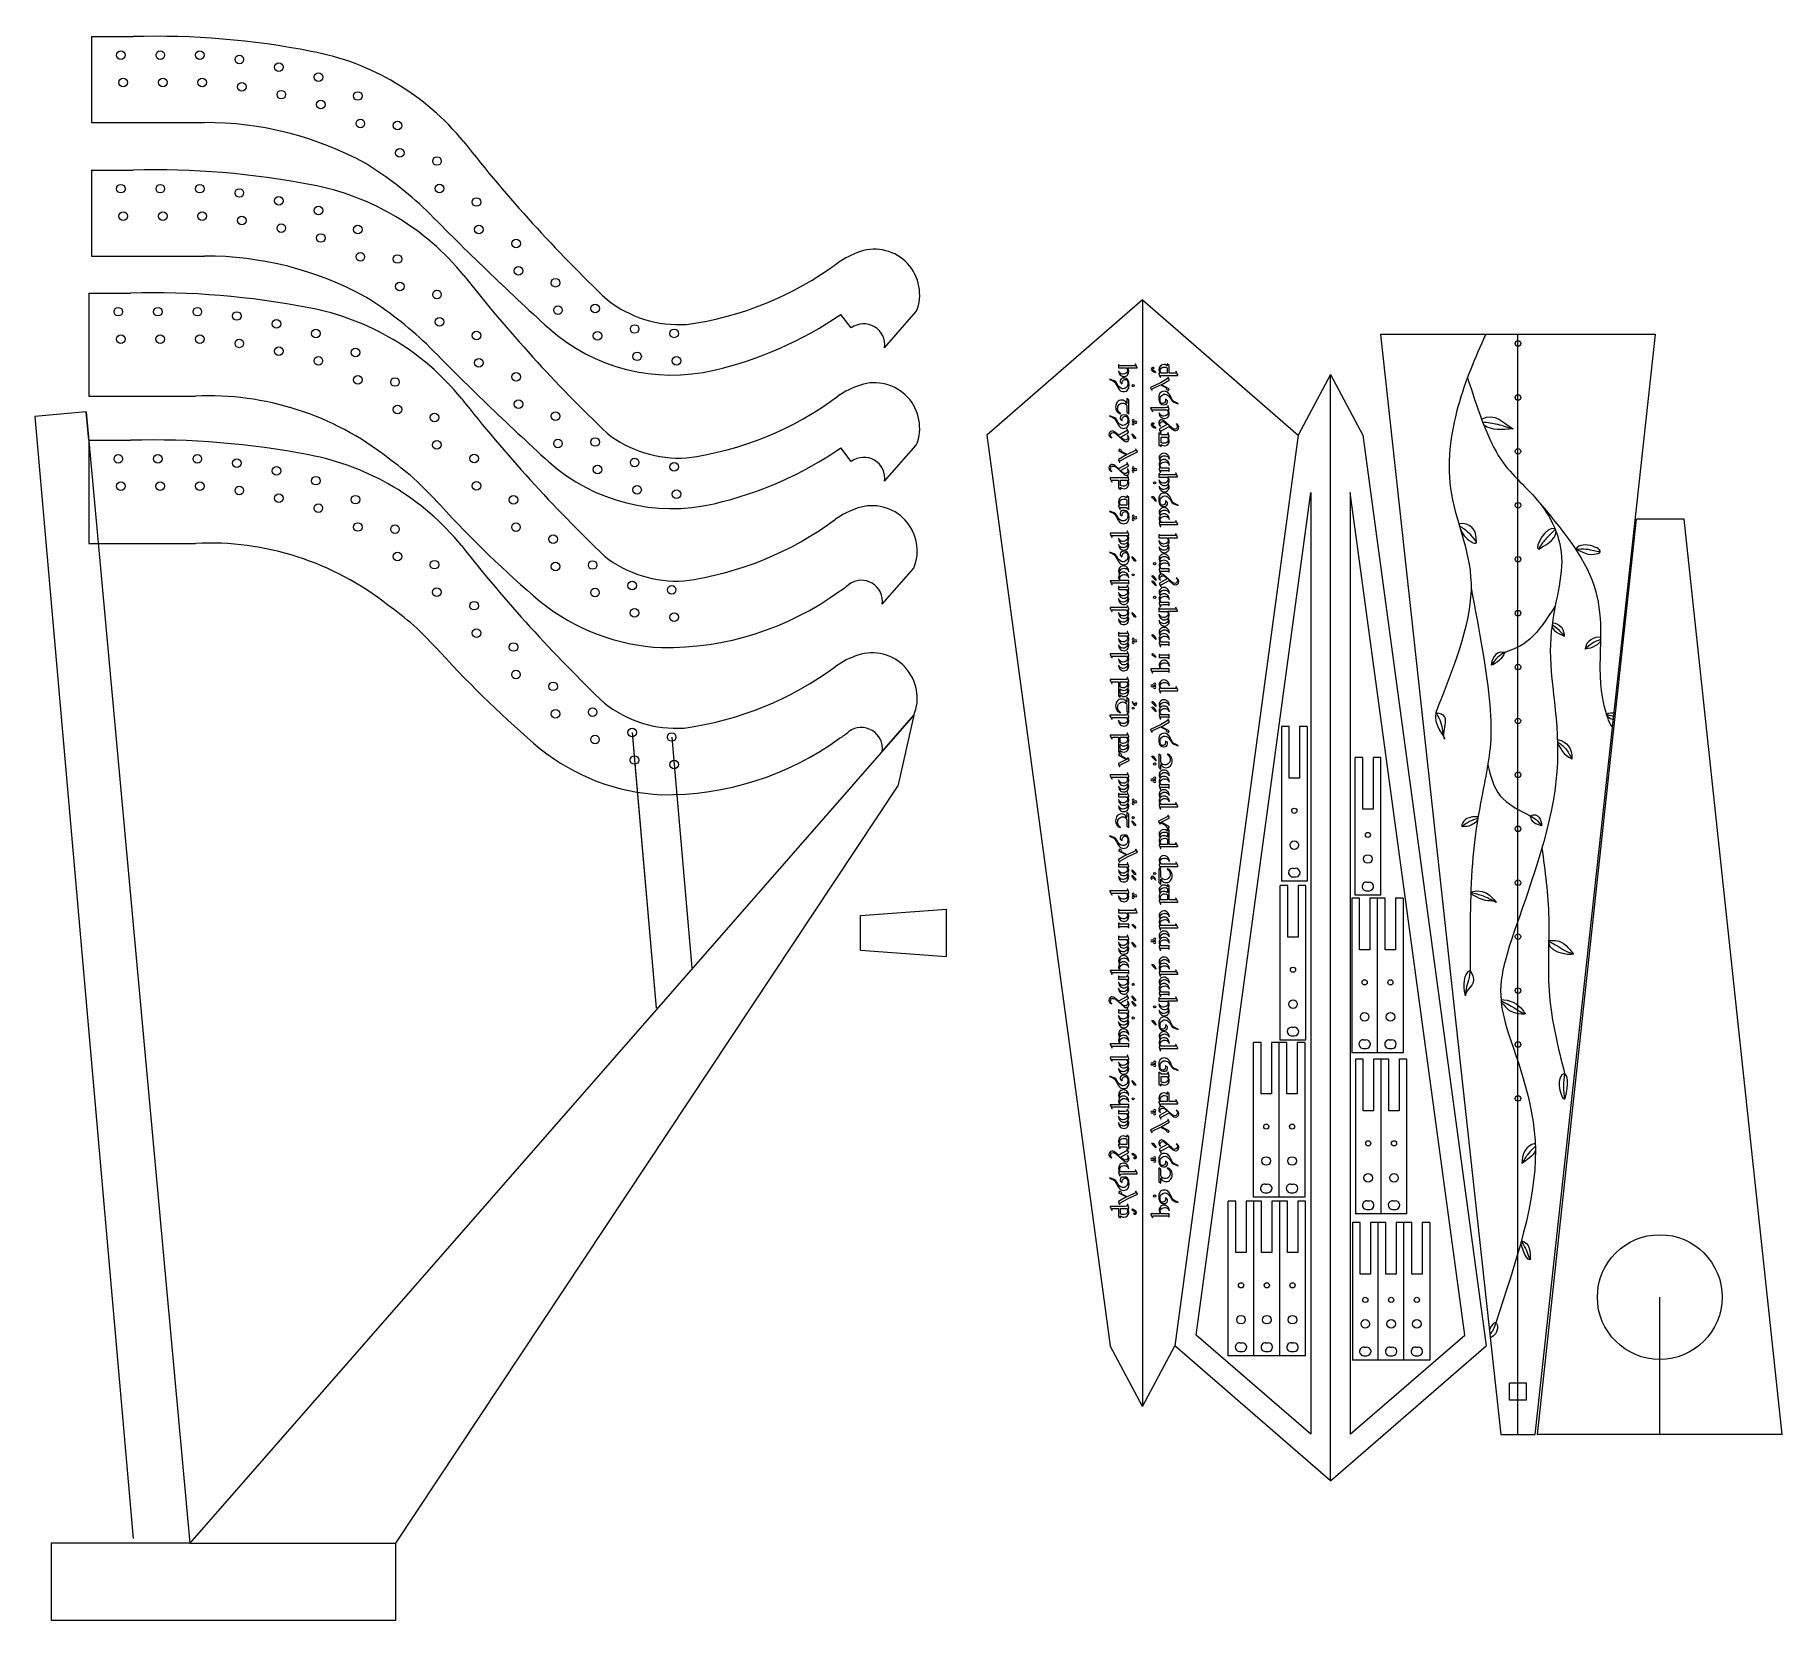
# Model space of a CAD drawing. Header units: inches. Extents: x -25.4 to 25.4, y -23 to 23.1.
import ezdxf

# ---------------------------------------------------------------- set-up
doc = ezdxf.new("R2010")
doc.units = ezdxf.units.IN
doc.header["$MEASUREMENT"] = 0
doc.layers.add('Layer 1', color=7, linetype='Continuous', true_color=0xffffff)

msp = doc.modelspace()

# ---------------------------------------------------------------- linework, layer by layer
at = {"layer": 'Layer 1', "color": 6, "lineweight": 9, "true_color": 0xff00ff}
for points in [[(-23.773, 23.028), (-23.773, 23.028), (-22.56, 23.028), (-22.56, 23.028)], [(-23.773, 23.028), (-23.773, 23.028), (-23.773, 20.528), (-23.773, 20.528)], [(-17.376, 22.6), (-19.083, 22.933), (-20.821, 23.077), (-22.56, 23.028)], [(-12.936, 19.963), (-14.056, 21.341), (-15.63, 22.275), (-17.376, 22.6)], [(-23.773, 20.528), (-23.773, 20.528), (-20.483, 20.528), (-20.483, 20.528)], [(-15.787, 19.334), (-17.226, 20.124), (-18.842, 20.534), (-20.483, 20.528)], [(-12.936, 19.963), (-11.658, 18.337), (-10.266, 16.804), (-8.771, 15.376)], [(-14.024, 17.97), (-14.564, 18.483), (-15.155, 18.94), (-15.787, 19.334)], [(-23.773, 19.144), (-23.773, 19.144), (-22.56, 19.144), (-22.56, 19.144)], [(-23.773, 19.144), (-23.773, 19.144), (-23.773, 16.644), (-23.773, 16.644)], [(-17.376, 18.716), (-19.083, 19.049), (-20.821, 19.193), (-22.56, 19.144)], [(-12.936, 16.079), (-14.056, 17.457), (-15.63, 18.392), (-17.376, 18.716)], [(-14.024, 17.97), (-12.87, 16.794), (-11.683, 15.65), (-10.464, 14.542)], [(-1.4, 16.776), (-1.633, 16.698), (-1.853, 16.588), (-2.054, 16.448)], [(-23.773, 16.644), (-23.773, 16.644), (-20.483, 16.644), (-20.483, 16.644)], [(-15.787, 15.451), (-17.226, 16.24), (-18.842, 16.651), (-20.483, 16.644)], [(-6.459, 14.655), (-4.863, 14.871), (-3.347, 15.488), (-2.054, 16.448)], [(-12.936, 16.079), (-11.658, 14.453), (-10.266, 12.92), (-8.771, 11.492)], [(-23.845, 15.567), (-23.845, 15.567), (-22.632, 15.567), (-22.632, 15.567)], [(-23.845, 15.567), (-23.845, 15.567), (-23.845, 12.567), (-23.845, 12.567)], [(-17.447, 15.139), (-19.154, 15.472), (-20.893, 15.615), (-22.632, 15.567)], [(-14.024, 14.087), (-14.564, 14.599), (-15.155, 15.056), (-15.787, 15.451)], [(-8.771, 15.376), (-8.115, 14.859), (-7.292, 14.603), (-6.459, 14.655)], [(6.81, 15.37), (6.81, 15.37), (2.282, 11.434), (2.282, 11.434)], [(6.81, 15.37), (6.81, 15.37), (6.81, -16.821), (6.81, -16.821)], [(6.81, 15.37), (6.81, 15.37), (11.339, 11.434), (11.339, 11.434)], [(-13.007, 12.502), (-14.128, 13.879), (-15.701, 14.814), (-17.447, 15.139)], [(-5.657, 13.324), (-4.338, 13.63), (-3.088, 14.18), (-1.972, 14.946)], [(-1.664, 14.552), (-1.664, 14.552), (-1.972, 14.946), (-1.972, 14.946)], [(-0.695, 13.974), (-0.695, 13.974), (0.227, 15.028), (0.227, 15.028)], [(-10.464, 14.542), (-9.155, 13.378), (-7.362, 12.923), (-5.657, 13.324)], [(21.732, 14.358), (21.732, 14.358), (13.732, 14.358), (13.732, 14.358)], [(13.732, 14.358), (13.732, 14.358), (17.232, -17.642), (17.232, -17.642)], [(18.232, -17.642), (18.232, -17.642), (21.732, 14.358), (21.732, 14.358)], [(-14.024, 14.087), (-12.87, 12.91), (-11.683, 11.766), (-10.464, 10.658)], [(-1.4, 12.892), (-1.633, 12.814), (-1.853, 12.704), (-2.054, 12.565)], [(12.278, 13.2), (12.278, 13.2), (11.339, 11.434), (11.339, 11.434)], [(12.278, 13.2), (12.278, 13.2), (13.217, 11.434), (13.217, 11.434)], [(12.278, -18.991), (12.278, -18.991), (12.278, 13.2), (12.278, 13.2)], [(-23.845, 12.567), (-23.845, 12.567), (-20.745, 12.567), (-20.745, 12.567)], [(-15.145, 10.772), (-16.735, 12.025), (-18.723, 12.663), (-20.745, 12.567)], [(-13.007, 12.502), (-11.73, 10.876), (-10.338, 9.343), (-8.843, 7.914)], [(-6.459, 10.771), (-4.863, 10.987), (-3.347, 11.604), (-2.054, 12.565)], [(-23.845, 11.286), (-23.845, 11.286), (-22.632, 11.286), (-22.632, 11.286)], [(-23.845, 11.286), (-23.845, 11.286), (-23.845, 8.286), (-23.845, 8.286)], [(-17.447, 10.857), (-19.154, 11.191), (-20.893, 11.334), (-22.632, 11.286)], [(-8.771, 11.492), (-8.115, 10.976), (-7.292, 10.719), (-6.459, 10.771)], [(2.282, 11.434), (2.282, 11.434), (5.871, -15.055), (5.871, -15.055)], [(11.339, 11.434), (11.339, 11.434), (7.749, -15.055), (7.749, -15.055)], [(13.217, 11.434), (13.217, 11.434), (16.806, -15.055), (16.806, -15.055)], [(-13.007, 8.22), (-14.128, 9.598), (-15.701, 10.533), (-17.447, 10.857)], [(-14.401, 10.185), (-14.643, 10.388), (-14.891, 10.584), (-15.145, 10.772)], [(-5.657, 9.44), (-4.338, 9.746), (-3.088, 10.296), (-1.972, 11.062)], [(-1.664, 10.668), (-1.664, 10.668), (-1.972, 11.062), (-1.972, 11.062)], [(-0.695, 10.091), (-0.695, 10.091), (0.227, 11.144), (0.227, 11.144)], [(-13.615, 9.393), (-13.868, 9.666), (-14.13, 9.931), (-14.401, 10.185)], [(-10.464, 10.658), (-9.155, 9.494), (-7.362, 9.04), (-5.657, 9.44)], [(8.369, -14.746), (8.369, -14.746), (11.702, 9.77), (11.702, 9.77)], [(11.702, 9.77), (11.702, 9.77), (11.702, -17.631), (11.702, -17.631)], [(12.853, 9.77), (12.853, 9.77), (12.853, -17.631), (12.853, -17.631)], [(16.186, -14.746), (16.186, -14.746), (12.853, 9.77), (12.853, 9.77)], [(-13.615, 9.393), (-12.708, 8.399), (-11.74, 7.464), (-10.715, 6.592)], [(-1.472, 9.315), (-1.704, 9.237), (-1.924, 9.126), (-2.126, 8.987)], [(-6.531, 7.194), (-4.935, 7.41), (-3.419, 8.027), (-2.126, 8.987)], [(18.302, -17.642), (18.302, -17.642), (21.182, 8.988), (21.182, 8.988)], [(22.566, 8.988), (22.566, 8.988), (21.182, 8.988), (21.182, 8.988)], [(25.416, -17.642), (25.416, -17.642), (22.566, 8.988), (22.566, 8.988)], [(-23.845, 8.286), (-23.845, 8.286), (-20.745, 8.286), (-20.745, 8.286)], [(-15.145, 6.49), (-16.735, 7.744), (-18.723, 8.381), (-20.745, 8.286)], [(-13.007, 8.22), (-11.73, 6.594), (-10.338, 5.061), (-8.843, 3.633)], [(-8.843, 7.914), (-8.187, 7.398), (-7.364, 7.141), (-6.531, 7.194)], [(-0.766, 6.513), (-0.766, 6.513), (0.155, 7.567), (0.155, 7.567)], [(-7.185, 5.254), (-5.326, 5.228), (-3.508, 5.804), (-2.003, 6.896)], [(-2.003, 6.896), (-1.91, 6.956), (-1.821, 7.021), (-1.735, 7.091)], [(-14.401, 5.904), (-14.643, 6.107), (-14.891, 6.303), (-15.145, 6.49)], [(-10.715, 6.592), (-9.709, 5.785), (-8.473, 5.316), (-7.185, 5.254)], [(-13.615, 5.112), (-13.868, 5.385), (-14.13, 5.649), (-14.401, 5.904)], [(-13.615, 5.112), (-12.708, 4.118), (-11.74, 3.183), (-10.715, 2.311)], [(-6.531, 2.913), (-4.935, 3.129), (-3.419, 3.746), (-2.126, 4.706)], [(-1.472, 5.034), (-1.704, 4.956), (-1.924, 4.845), (-2.126, 4.706)], [(-8.843, 3.633), (-8.187, 3.117), (-7.364, 2.86), (-6.531, 2.913)], [(-0.766, 2.232), (-0.766, 2.232), (0.155, 3.286), (0.155, 3.286)], [(-7.185, 0.973), (-5.326, 0.947), (-3.508, 1.523), (-2.003, 2.614)], [(-2.003, 2.614), (-1.91, 2.674), (-1.821, 2.74), (-1.735, 2.81)], [(11.075, 2.956), (11.075, 2.956), (10.85, 2.956), (10.85, 2.956)], [(10.85, 2.956), (10.85, 2.956), (10.85, -1.544), (10.85, -1.544)], [(11.075, 1.456), (11.075, 1.456), (11.075, 2.956), (11.075, 2.956)], [(11.6, 2.956), (11.6, 2.956), (11.375, 2.956), (11.375, 2.956)], [(11.375, 2.956), (11.375, 2.956), (11.375, 1.456), (11.375, 1.456)], [(11.6, 2.956), (11.6, 2.956), (11.6, -1.544), (11.6, -1.544)], [(-10.715, 2.311), (-9.709, 1.504), (-8.473, 1.035), (-7.185, 0.973)], [(13.217, 2.054), (13.217, 2.054), (12.992, 2.054), (12.992, 2.054)], [(12.992, -1.946), (12.992, -1.946), (12.992, 2.054), (12.992, 2.054)], [(13.217, 0.554), (13.217, 0.554), (13.217, 2.054), (13.217, 2.054)], [(13.742, 2.054), (13.742, 2.054), (13.517, 2.054), (13.517, 2.054)], [(13.517, 2.054), (13.517, 2.054), (13.517, 0.554), (13.517, 0.554)], [(13.742, -1.946), (13.742, -1.946), (13.742, 2.054), (13.742, 2.054)], [(11.375, 1.456), (11.375, 1.456), (11.075, 1.456), (11.075, 1.456)], [(13.517, 0.554), (13.517, 0.554), (13.217, 0.554), (13.217, 0.554)], [(11.176, -1.417), (11.209, -1.419), (11.241, -1.419), (11.273, -1.417)], [(11.189, -1.168), (11.213, -1.169), (11.236, -1.169), (11.26, -1.168)], [(11.189, -1.168), (11.213, -1.169), (11.236, -1.169), (11.26, -1.168)], [(11.037, -1.668), (11.037, -1.668), (10.812, -1.668), (10.812, -1.668)], [(10.812, -6.168), (10.812, -6.168), (10.812, -1.668), (10.812, -1.668)], [(11.6, -1.544), (11.6, -1.544), (10.85, -1.544), (10.85, -1.544)], [(11.037, -3.168), (11.037, -3.168), (11.037, -1.668), (11.037, -1.668)], [(11.562, -1.668), (11.562, -1.668), (11.337, -1.668), (11.337, -1.668)], [(11.337, -1.668), (11.337, -1.668), (11.337, -3.168), (11.337, -3.168)], [(11.562, -6.168), (11.562, -6.168), (11.562, -1.668), (11.562, -1.668)], [(13.742, -1.946), (13.742, -1.946), (12.992, -1.946), (12.992, -1.946)], [(13.318, -1.82), (13.351, -1.821), (13.383, -1.821), (13.415, -1.82)], [(13.331, -1.57), (13.355, -1.571), (13.379, -1.571), (13.402, -1.57)], [(13.331, -1.57), (13.355, -1.571), (13.379, -1.571), (13.402, -1.57)], [(-1.396, -2.545), (-1.396, -2.545), (1.104, -2.353), (1.104, -2.353)], [(1.104, -3.737), (1.104, -3.737), (1.104, -2.353), (1.104, -2.353)], [(13.121, -2.035), (13.121, -2.035), (12.896, -2.035), (12.896, -2.035)], [(12.896, -2.035), (12.896, -2.035), (12.896, -6.535), (12.896, -6.535)], [(13.121, -3.535), (13.121, -3.535), (13.121, -2.035), (13.121, -2.035)], [(13.646, -2.035), (13.646, -2.035), (13.421, -2.035), (13.421, -2.035)], [(13.421, -2.035), (13.421, -2.035), (13.421, -3.535), (13.421, -3.535)], [(13.871, -2.035), (13.871, -2.035), (13.646, -2.035), (13.646, -2.035)], [(13.646, -6.535), (13.646, -6.535), (13.646, -2.035), (13.646, -2.035)], [(13.871, -3.535), (13.871, -3.535), (13.871, -2.035), (13.871, -2.035)], [(14.396, -2.035), (14.396, -2.035), (14.171, -2.035), (14.171, -2.035)], [(14.171, -2.035), (14.171, -2.035), (14.171, -3.535), (14.171, -3.535)], [(14.396, -2.035), (14.396, -2.035), (14.396, -6.535), (14.396, -6.535)], [(-1.396, -3.545), (-1.396, -3.545), (-1.396, -2.545), (-1.396, -2.545)], [(-1.396, -3.545), (-1.396, -3.545), (1.104, -3.737), (1.104, -3.737)], [(11.337, -3.168), (11.337, -3.168), (11.037, -3.168), (11.037, -3.168)], [(13.421, -3.535), (13.421, -3.535), (13.121, -3.535), (13.121, -3.535)], [(14.171, -3.535), (14.171, -3.535), (13.871, -3.535), (13.871, -3.535)], [(11.138, -6.041), (11.171, -6.043), (11.203, -6.043), (11.235, -6.041)], [(11.152, -5.792), (11.175, -5.793), (11.199, -5.793), (11.222, -5.792)], [(11.152, -5.792), (11.175, -5.793), (11.199, -5.793), (11.222, -5.792)], [(10.259, -6.232), (10.259, -6.232), (10.034, -6.232), (10.034, -6.232)], [(10.034, -10.732), (10.034, -10.732), (10.034, -6.232), (10.034, -6.232)], [(10.259, -7.732), (10.259, -7.732), (10.259, -6.232), (10.259, -6.232)], [(10.784, -6.232), (10.784, -6.232), (10.559, -6.232), (10.559, -6.232)], [(10.559, -6.232), (10.559, -6.232), (10.559, -7.732), (10.559, -7.732)], [(11.009, -6.232), (11.009, -6.232), (10.784, -6.232), (10.784, -6.232)], [(10.784, -10.732), (10.784, -10.732), (10.784, -6.232), (10.784, -6.232)], [(11.562, -6.168), (11.562, -6.168), (10.812, -6.168), (10.812, -6.168)], [(11.009, -7.732), (11.009, -7.732), (11.009, -6.232), (11.009, -6.232)], [(11.534, -6.232), (11.534, -6.232), (11.309, -6.232), (11.309, -6.232)], [(11.309, -6.232), (11.309, -6.232), (11.309, -7.732), (11.309, -7.732)], [(11.534, -6.232), (11.534, -6.232), (11.534, -10.732), (11.534, -10.732)], [(13.646, -6.535), (13.646, -6.535), (12.896, -6.535), (12.896, -6.535)], [(13.223, -6.409), (13.255, -6.41), (13.287, -6.41), (13.32, -6.409)], [(13.236, -6.159), (13.26, -6.16), (13.283, -6.16), (13.307, -6.159)], [(13.236, -6.159), (13.26, -6.16), (13.283, -6.16), (13.307, -6.159)], [(14.396, -6.535), (14.396, -6.535), (13.646, -6.535), (13.646, -6.535)], [(13.973, -6.409), (14.005, -6.41), (14.037, -6.41), (14.07, -6.409)], [(13.986, -6.159), (14.01, -6.16), (14.033, -6.16), (14.057, -6.159)], [(13.986, -6.159), (14.01, -6.16), (14.033, -6.16), (14.057, -6.159)], [(13.226, -6.719), (13.226, -6.719), (13.001, -6.719), (13.001, -6.719)], [(13.001, -6.719), (13.001, -6.719), (13.001, -11.219), (13.001, -11.219)], [(13.226, -8.219), (13.226, -8.219), (13.226, -6.719), (13.226, -6.719)], [(13.751, -6.719), (13.751, -6.719), (13.526, -6.719), (13.526, -6.719)], [(13.526, -6.719), (13.526, -6.719), (13.526, -8.219), (13.526, -8.219)], [(13.976, -6.719), (13.976, -6.719), (13.751, -6.719), (13.751, -6.719)], [(13.751, -11.219), (13.751, -11.219), (13.751, -6.719), (13.751, -6.719)], [(13.976, -8.219), (13.976, -8.219), (13.976, -6.719), (13.976, -6.719)], [(14.501, -6.719), (14.501, -6.719), (14.276, -6.719), (14.276, -6.719)], [(14.276, -6.719), (14.276, -6.719), (14.276, -8.219), (14.276, -8.219)], [(14.501, -11.219), (14.501, -11.219), (14.501, -6.719), (14.501, -6.719)], [(10.559, -7.732), (10.559, -7.732), (10.259, -7.732), (10.259, -7.732)], [(11.309, -7.732), (11.309, -7.732), (11.009, -7.732), (11.009, -7.732)], [(13.526, -8.219), (13.526, -8.219), (13.226, -8.219), (13.226, -8.219)], [(14.276, -8.219), (14.276, -8.219), (13.976, -8.219), (13.976, -8.219)], [(10.361, -10.606), (10.393, -10.607), (10.425, -10.607), (10.457, -10.606)], [(10.374, -10.356), (10.397, -10.357), (10.421, -10.357), (10.444, -10.356)], [(10.374, -10.356), (10.397, -10.357), (10.421, -10.357), (10.444, -10.356)], [(11.111, -10.606), (11.143, -10.607), (11.175, -10.607), (11.207, -10.606)], [(11.124, -10.356), (11.147, -10.357), (11.171, -10.357), (11.194, -10.356)], [(11.124, -10.356), (11.147, -10.357), (11.171, -10.357), (11.194, -10.356)], [(9.524, -10.849), (9.524, -10.849), (9.299, -10.849), (9.299, -10.849)], [(9.299, -15.349), (9.299, -15.349), (9.299, -10.849), (9.299, -10.849)], [(9.524, -12.349), (9.524, -12.349), (9.524, -10.849), (9.524, -10.849)], [(10.049, -10.849), (10.049, -10.849), (9.824, -10.849), (9.824, -10.849)], [(9.824, -10.849), (9.824, -10.849), (9.824, -12.349), (9.824, -12.349)], [(10.784, -10.732), (10.784, -10.732), (10.034, -10.732), (10.034, -10.732)], [(10.274, -10.849), (10.274, -10.849), (10.049, -10.849), (10.049, -10.849)], [(10.049, -15.349), (10.049, -15.349), (10.049, -10.849), (10.049, -10.849)], [(10.274, -12.349), (10.274, -12.349), (10.274, -10.849), (10.274, -10.849)], [(10.799, -10.849), (10.799, -10.849), (10.574, -10.849), (10.574, -10.849)], [(10.574, -10.849), (10.574, -10.849), (10.574, -12.349), (10.574, -12.349)], [(11.534, -10.732), (11.534, -10.732), (10.784, -10.732), (10.784, -10.732)], [(11.024, -10.849), (11.024, -10.849), (10.799, -10.849), (10.799, -10.849)], [(10.799, -15.349), (10.799, -15.349), (10.799, -10.849), (10.799, -10.849)], [(11.024, -12.349), (11.024, -12.349), (11.024, -10.849), (11.024, -10.849)], [(11.549, -10.849), (11.549, -10.849), (11.324, -10.849), (11.324, -10.849)], [(11.324, -10.849), (11.324, -10.849), (11.324, -12.349), (11.324, -12.349)], [(11.549, -15.349), (11.549, -15.349), (11.549, -10.849), (11.549, -10.849)], [(13.327, -11.093), (13.36, -11.094), (13.392, -11.094), (13.424, -11.093)], [(13.34, -10.843), (13.364, -10.844), (13.388, -10.844), (13.411, -10.843)], [(13.34, -10.843), (13.364, -10.844), (13.388, -10.844), (13.411, -10.843)], [(14.077, -11.093), (14.11, -11.094), (14.142, -11.094), (14.174, -11.093)], [(14.09, -10.843), (14.114, -10.844), (14.138, -10.844), (14.161, -10.843)], [(14.09, -10.843), (14.114, -10.844), (14.138, -10.844), (14.161, -10.843)], [(13.141, -11.473), (13.141, -11.473), (12.916, -11.473), (12.916, -11.473)], [(12.916, -11.473), (12.916, -11.473), (12.916, -15.473), (12.916, -15.473)], [(13.751, -11.219), (13.751, -11.219), (13.001, -11.219), (13.001, -11.219)], [(13.141, -12.973), (13.141, -12.973), (13.141, -11.473), (13.141, -11.473)], [(13.666, -11.473), (13.666, -11.473), (13.441, -11.473), (13.441, -11.473)], [(13.441, -11.473), (13.441, -11.473), (13.441, -12.973), (13.441, -12.973)], [(13.891, -11.473), (13.891, -11.473), (13.666, -11.473), (13.666, -11.473)], [(13.666, -15.473), (13.666, -15.473), (13.666, -11.473), (13.666, -11.473)], [(14.501, -11.219), (14.501, -11.219), (13.751, -11.219), (13.751, -11.219)], [(13.891, -12.973), (13.891, -12.973), (13.891, -11.473), (13.891, -11.473)], [(14.416, -11.473), (14.416, -11.473), (14.191, -11.473), (14.191, -11.473)], [(14.191, -11.473), (14.191, -11.473), (14.191, -12.973), (14.191, -12.973)], [(14.641, -11.473), (14.641, -11.473), (14.416, -11.473), (14.416, -11.473)], [(14.416, -15.473), (14.416, -15.473), (14.416, -11.473), (14.416, -11.473)], [(14.641, -12.973), (14.641, -12.973), (14.641, -11.473), (14.641, -11.473)], [(15.166, -11.473), (15.166, -11.473), (14.941, -11.473), (14.941, -11.473)], [(14.941, -11.473), (14.941, -11.473), (14.941, -12.973), (14.941, -12.973)], [(15.166, -11.473), (15.166, -11.473), (15.166, -15.473), (15.166, -15.473)], [(9.824, -12.349), (9.824, -12.349), (9.524, -12.349), (9.524, -12.349)], [(10.574, -12.349), (10.574, -12.349), (10.274, -12.349), (10.274, -12.349)], [(11.324, -12.349), (11.324, -12.349), (11.024, -12.349), (11.024, -12.349)], [(13.441, -12.973), (13.441, -12.973), (13.141, -12.973), (13.141, -12.973)], [(14.191, -12.973), (14.191, -12.973), (13.891, -12.973), (13.891, -12.973)], [(14.941, -12.973), (14.941, -12.973), (14.641, -12.973), (14.641, -12.973)], [(6.81, -16.821), (6.81, -16.821), (5.871, -15.055), (5.871, -15.055)], [(6.81, -16.821), (6.81, -16.821), (7.749, -15.055), (7.749, -15.055)], [(12.278, -18.991), (12.278, -18.991), (7.749, -15.055), (7.749, -15.055)], [(11.702, -17.631), (11.702, -17.631), (8.369, -14.746), (8.369, -14.746)], [(9.626, -15.222), (9.658, -15.224), (9.691, -15.224), (9.723, -15.222)], [(9.639, -14.973), (9.663, -14.974), (9.686, -14.974), (9.71, -14.973)], [(9.639, -14.973), (9.663, -14.974), (9.686, -14.974), (9.71, -14.973)], [(10.376, -15.222), (10.408, -15.224), (10.441, -15.224), (10.473, -15.222)], [(10.389, -14.973), (10.413, -14.974), (10.436, -14.974), (10.46, -14.973)], [(10.389, -14.973), (10.413, -14.974), (10.436, -14.974), (10.46, -14.973)], [(11.126, -15.222), (11.158, -15.224), (11.191, -15.224), (11.223, -15.222)], [(11.139, -14.973), (11.163, -14.974), (11.186, -14.974), (11.21, -14.973)], [(11.139, -14.973), (11.163, -14.974), (11.186, -14.974), (11.21, -14.973)], [(12.278, -18.991), (12.278, -18.991), (16.806, -15.055), (16.806, -15.055)], [(12.853, -17.631), (12.853, -17.631), (16.186, -14.746), (16.186, -14.746)], [(13.255, -15.097), (13.279, -15.099), (13.302, -15.099), (13.326, -15.097)], [(13.255, -15.097), (13.279, -15.099), (13.302, -15.099), (13.326, -15.097)], [(14.005, -15.097), (14.029, -15.099), (14.052, -15.099), (14.076, -15.097)], [(14.005, -15.097), (14.029, -15.099), (14.052, -15.099), (14.076, -15.097)], [(14.755, -15.097), (14.779, -15.099), (14.802, -15.099), (14.826, -15.097)], [(14.755, -15.097), (14.779, -15.099), (14.802, -15.099), (14.826, -15.097)], [(10.049, -15.349), (10.049, -15.349), (9.299, -15.349), (9.299, -15.349)], [(10.799, -15.349), (10.799, -15.349), (10.049, -15.349), (10.049, -15.349)], [(11.549, -15.349), (11.549, -15.349), (10.799, -15.349), (10.799, -15.349)], [(13.666, -15.473), (13.666, -15.473), (12.916, -15.473), (12.916, -15.473)], [(13.242, -15.347), (13.275, -15.349), (13.307, -15.349), (13.339, -15.347)], [(14.416, -15.473), (14.416, -15.473), (13.666, -15.473), (13.666, -15.473)], [(13.992, -15.347), (14.025, -15.349), (14.057, -15.349), (14.089, -15.347)], [(15.166, -15.473), (15.166, -15.473), (14.416, -15.473), (14.416, -15.473)], [(14.742, -15.347), (14.775, -15.349), (14.807, -15.349), (14.839, -15.347)], [(17.482, -16.642), (17.482, -16.642), (17.482, -16.142), (17.482, -16.142)], [(17.982, -16.142), (17.982, -16.142), (17.482, -16.142), (17.482, -16.142)], [(17.982, -16.642), (17.982, -16.642), (17.982, -16.142), (17.982, -16.142)], [(17.982, -16.642), (17.982, -16.642), (17.482, -16.642), (17.482, -16.642)], [(17.232, -17.642), (17.232, -17.642), (18.232, -17.642), (18.232, -17.642)], [(25.416, -17.642), (25.416, -17.642), (18.302, -17.642), (18.302, -17.642)]]:
    msp.add_open_spline(points, degree=3, dxfattribs=at)
for points, knots in [([(-22.793, 22.487), (-22.793, 22.557), (-22.849, 22.612), (-22.918, 22.612), (-22.918, 22.612), (-22.987, 22.612), (-23.043, 22.557), (-23.043, 22.487), (-23.043, 22.487), (-23.043, 22.418), (-22.987, 22.362), (-22.918, 22.362), (-22.918, 22.362), (-22.849, 22.362), (-22.793, 22.418), (-22.793, 22.487)], [0, 0, 0, 0, 0.2, 0.2, 0.2, 0.2, 0.4, 0.4, 0.4, 0.4, 0.6, 0.6, 0.6, 0.6, 1, 1, 1, 1]), ([(-21.643, 22.487), (-21.643, 22.557), (-21.699, 22.612), (-21.768, 22.612), (-21.768, 22.612), (-21.837, 22.612), (-21.893, 22.557), (-21.893, 22.487), (-21.893, 22.487), (-21.893, 22.418), (-21.837, 22.362), (-21.768, 22.362), (-21.768, 22.362), (-21.699, 22.362), (-21.643, 22.418), (-21.643, 22.487)], [0, 0, 0, 0, 0.2, 0.2, 0.2, 0.2, 0.4, 0.4, 0.4, 0.4, 0.6, 0.6, 0.6, 0.6, 1, 1, 1, 1]), ([(-20.493, 22.487), (-20.493, 22.557), (-20.549, 22.612), (-20.618, 22.612), (-20.618, 22.612), (-20.687, 22.612), (-20.743, 22.557), (-20.743, 22.487), (-20.743, 22.487), (-20.743, 22.418), (-20.687, 22.362), (-20.618, 22.362), (-20.618, 22.362), (-20.549, 22.362), (-20.493, 22.418), (-20.493, 22.487)], [0, 0, 0, 0, 0.2, 0.2, 0.2, 0.2, 0.4, 0.4, 0.4, 0.4, 0.6, 0.6, 0.6, 0.6, 1, 1, 1, 1]), ([(-19.343, 22.362), (-19.343, 22.432), (-19.399, 22.487), (-19.468, 22.487), (-19.468, 22.487), (-19.537, 22.487), (-19.593, 22.432), (-19.593, 22.362), (-19.593, 22.362), (-19.593, 22.293), (-19.537, 22.237), (-19.468, 22.237), (-19.468, 22.237), (-19.399, 22.237), (-19.343, 22.293), (-19.343, 22.362)], [0, 0, 0, 0, 0.2, 0.2, 0.2, 0.2, 0.4, 0.4, 0.4, 0.4, 0.6, 0.6, 0.6, 0.6, 1, 1, 1, 1]), ([(-18.193, 22.137), (-18.193, 22.206), (-18.249, 22.262), (-18.318, 22.262), (-18.318, 22.262), (-18.387, 22.262), (-18.443, 22.206), (-18.443, 22.137), (-18.443, 22.137), (-18.443, 22.068), (-18.387, 22.012), (-18.318, 22.012), (-18.318, 22.012), (-18.249, 22.012), (-18.193, 22.068), (-18.193, 22.137)], [0, 0, 0, 0, 0.2, 0.2, 0.2, 0.2, 0.4, 0.4, 0.4, 0.4, 0.6, 0.6, 0.6, 0.6, 1, 1, 1, 1]), ([(-17.043, 21.851), (-17.043, 21.92), (-17.099, 21.976), (-17.168, 21.976), (-17.168, 21.976), (-17.237, 21.976), (-17.293, 21.92), (-17.293, 21.851), (-17.293, 21.851), (-17.293, 21.782), (-17.237, 21.726), (-17.168, 21.726), (-17.168, 21.726), (-17.099, 21.726), (-17.043, 21.782), (-17.043, 21.851)], [0, 0, 0, 0, 0.2, 0.2, 0.2, 0.2, 0.4, 0.4, 0.4, 0.4, 0.6, 0.6, 0.6, 0.6, 1, 1, 1, 1]), ([(-22.723, 21.691), (-22.723, 21.76), (-22.779, 21.816), (-22.848, 21.816), (-22.848, 21.816), (-22.917, 21.816), (-22.973, 21.76), (-22.973, 21.691), (-22.973, 21.691), (-22.973, 21.621), (-22.917, 21.566), (-22.848, 21.566), (-22.848, 21.566), (-22.779, 21.566), (-22.723, 21.621), (-22.723, 21.691)], [0, 0, 0, 0, 0.2, 0.2, 0.2, 0.2, 0.4, 0.4, 0.4, 0.4, 0.6, 0.6, 0.6, 0.6, 1, 1, 1, 1]), ([(-21.573, 21.691), (-21.573, 21.76), (-21.629, 21.816), (-21.698, 21.816), (-21.698, 21.816), (-21.767, 21.816), (-21.823, 21.76), (-21.823, 21.691), (-21.823, 21.691), (-21.823, 21.621), (-21.767, 21.566), (-21.698, 21.566), (-21.698, 21.566), (-21.629, 21.566), (-21.573, 21.621), (-21.573, 21.691)], [0, 0, 0, 0, 0.2, 0.2, 0.2, 0.2, 0.4, 0.4, 0.4, 0.4, 0.6, 0.6, 0.6, 0.6, 1, 1, 1, 1]), ([(-20.423, 21.691), (-20.423, 21.76), (-20.479, 21.816), (-20.548, 21.816), (-20.548, 21.816), (-20.617, 21.816), (-20.673, 21.76), (-20.673, 21.691), (-20.673, 21.691), (-20.673, 21.621), (-20.617, 21.566), (-20.548, 21.566), (-20.548, 21.566), (-20.479, 21.566), (-20.423, 21.621), (-20.423, 21.691)], [0, 0, 0, 0, 0.2, 0.2, 0.2, 0.2, 0.4, 0.4, 0.4, 0.4, 0.6, 0.6, 0.6, 0.6, 1, 1, 1, 1]), ([(-19.273, 21.566), (-19.273, 21.635), (-19.329, 21.691), (-19.398, 21.691), (-19.398, 21.691), (-19.467, 21.691), (-19.523, 21.635), (-19.523, 21.566), (-19.523, 21.566), (-19.523, 21.496), (-19.467, 21.441), (-19.398, 21.441), (-19.398, 21.441), (-19.329, 21.441), (-19.273, 21.496), (-19.273, 21.566)], [0, 0, 0, 0, 0.2, 0.2, 0.2, 0.2, 0.4, 0.4, 0.4, 0.4, 0.6, 0.6, 0.6, 0.6, 1, 1, 1, 1]), ([(-18.123, 21.34), (-18.123, 21.409), (-18.179, 21.465), (-18.248, 21.465), (-18.248, 21.465), (-18.317, 21.465), (-18.373, 21.409), (-18.373, 21.34), (-18.373, 21.34), (-18.373, 21.271), (-18.317, 21.215), (-18.248, 21.215), (-18.248, 21.215), (-18.179, 21.215), (-18.123, 21.271), (-18.123, 21.34)], [0, 0, 0, 0, 0.2, 0.2, 0.2, 0.2, 0.4, 0.4, 0.4, 0.4, 0.6, 0.6, 0.6, 0.6, 1, 1, 1, 1]), ([(-15.893, 21.301), (-15.893, 21.37), (-15.949, 21.426), (-16.018, 21.426), (-16.018, 21.426), (-16.087, 21.426), (-16.143, 21.37), (-16.143, 21.301), (-16.143, 21.301), (-16.143, 21.232), (-16.087, 21.176), (-16.018, 21.176), (-16.018, 21.176), (-15.949, 21.176), (-15.893, 21.232), (-15.893, 21.301)], [0, 0, 0, 0, 0.2, 0.2, 0.2, 0.2, 0.4, 0.4, 0.4, 0.4, 0.6, 0.6, 0.6, 0.6, 1, 1, 1, 1]), ([(-16.973, 21.054), (-16.973, 21.123), (-17.029, 21.179), (-17.098, 21.179), (-17.098, 21.179), (-17.167, 21.179), (-17.223, 21.123), (-17.223, 21.054), (-17.223, 21.054), (-17.223, 20.985), (-17.167, 20.929), (-17.098, 20.929), (-17.098, 20.929), (-17.029, 20.929), (-16.973, 20.985), (-16.973, 21.054)], [0, 0, 0, 0, 0.2, 0.2, 0.2, 0.2, 0.4, 0.4, 0.4, 0.4, 0.6, 0.6, 0.6, 0.6, 1, 1, 1, 1]), ([(-15.823, 20.504), (-15.823, 20.573), (-15.879, 20.629), (-15.948, 20.629), (-15.948, 20.629), (-16.017, 20.629), (-16.073, 20.573), (-16.073, 20.504), (-16.073, 20.504), (-16.073, 20.435), (-16.017, 20.379), (-15.948, 20.379), (-15.948, 20.379), (-15.879, 20.379), (-15.823, 20.435), (-15.823, 20.504)], [0, 0, 0, 0, 0.2, 0.2, 0.2, 0.2, 0.4, 0.4, 0.4, 0.4, 0.6, 0.6, 0.6, 0.6, 1, 1, 1, 1]), ([(-14.743, 20.441), (-14.743, 20.51), (-14.799, 20.566), (-14.868, 20.566), (-14.868, 20.566), (-14.937, 20.566), (-14.993, 20.51), (-14.993, 20.441), (-14.993, 20.441), (-14.993, 20.372), (-14.937, 20.316), (-14.868, 20.316), (-14.868, 20.316), (-14.799, 20.316), (-14.743, 20.372), (-14.743, 20.441)], [0, 0, 0, 0, 0.2, 0.2, 0.2, 0.2, 0.4, 0.4, 0.4, 0.4, 0.6, 0.6, 0.6, 0.6, 1, 1, 1, 1]), ([(-14.673, 19.644), (-14.673, 19.713), (-14.729, 19.769), (-14.798, 19.769), (-14.798, 19.769), (-14.867, 19.769), (-14.923, 19.713), (-14.923, 19.644), (-14.923, 19.644), (-14.923, 19.575), (-14.867, 19.519), (-14.798, 19.519), (-14.798, 19.519), (-14.729, 19.519), (-14.673, 19.575), (-14.673, 19.644)], [0, 0, 0, 0, 0.2, 0.2, 0.2, 0.2, 0.4, 0.4, 0.4, 0.4, 0.6, 0.6, 0.6, 0.6, 1, 1, 1, 1]), ([(-13.593, 19.409), (-13.593, 19.478), (-13.649, 19.534), (-13.718, 19.534), (-13.718, 19.534), (-13.787, 19.534), (-13.843, 19.478), (-13.843, 19.409), (-13.843, 19.409), (-13.843, 19.34), (-13.787, 19.284), (-13.718, 19.284), (-13.718, 19.284), (-13.649, 19.284), (-13.593, 19.34), (-13.593, 19.409)], [0, 0, 0, 0, 0.2, 0.2, 0.2, 0.2, 0.4, 0.4, 0.4, 0.4, 0.6, 0.6, 0.6, 0.6, 1, 1, 1, 1]), ([(-22.793, 18.604), (-22.793, 18.673), (-22.849, 18.729), (-22.918, 18.729), (-22.918, 18.729), (-22.987, 18.729), (-23.043, 18.673), (-23.043, 18.604), (-23.043, 18.604), (-23.043, 18.535), (-22.987, 18.479), (-22.918, 18.479), (-22.918, 18.479), (-22.849, 18.479), (-22.793, 18.535), (-22.793, 18.604)], [0, 0, 0, 0, 0.2, 0.2, 0.2, 0.2, 0.4, 0.4, 0.4, 0.4, 0.6, 0.6, 0.6, 0.6, 1, 1, 1, 1]), ([(-21.643, 18.604), (-21.643, 18.673), (-21.699, 18.729), (-21.768, 18.729), (-21.768, 18.729), (-21.837, 18.729), (-21.893, 18.673), (-21.893, 18.604), (-21.893, 18.604), (-21.893, 18.535), (-21.837, 18.479), (-21.768, 18.479), (-21.768, 18.479), (-21.699, 18.479), (-21.643, 18.535), (-21.643, 18.604)], [0, 0, 0, 0, 0.2, 0.2, 0.2, 0.2, 0.4, 0.4, 0.4, 0.4, 0.6, 0.6, 0.6, 0.6, 1, 1, 1, 1]), ([(-20.493, 18.604), (-20.493, 18.673), (-20.549, 18.729), (-20.618, 18.729), (-20.618, 18.729), (-20.687, 18.729), (-20.743, 18.673), (-20.743, 18.604), (-20.743, 18.604), (-20.743, 18.535), (-20.687, 18.479), (-20.618, 18.479), (-20.618, 18.479), (-20.549, 18.479), (-20.493, 18.535), (-20.493, 18.604)], [0, 0, 0, 0, 0.2, 0.2, 0.2, 0.2, 0.4, 0.4, 0.4, 0.4, 0.6, 0.6, 0.6, 0.6, 1, 1, 1, 1]), ([(-19.343, 18.479), (-19.343, 18.548), (-19.399, 18.604), (-19.468, 18.604), (-19.468, 18.604), (-19.537, 18.604), (-19.593, 18.548), (-19.593, 18.479), (-19.593, 18.479), (-19.593, 18.41), (-19.537, 18.354), (-19.468, 18.354), (-19.468, 18.354), (-19.399, 18.354), (-19.343, 18.41), (-19.343, 18.479)], [0, 0, 0, 0, 0.2, 0.2, 0.2, 0.2, 0.4, 0.4, 0.4, 0.4, 0.6, 0.6, 0.6, 0.6, 1, 1, 1, 1]), ([(-18.193, 18.253), (-18.193, 18.322), (-18.249, 18.378), (-18.318, 18.378), (-18.318, 18.378), (-18.387, 18.378), (-18.443, 18.322), (-18.443, 18.253), (-18.443, 18.253), (-18.443, 18.184), (-18.387, 18.128), (-18.318, 18.128), (-18.318, 18.128), (-18.249, 18.128), (-18.193, 18.184), (-18.193, 18.253)], [0, 0, 0, 0, 0.2, 0.2, 0.2, 0.2, 0.4, 0.4, 0.4, 0.4, 0.6, 0.6, 0.6, 0.6, 1, 1, 1, 1]), ([(-13.523, 18.612), (-13.523, 18.681), (-13.579, 18.737), (-13.648, 18.737), (-13.648, 18.737), (-13.717, 18.737), (-13.773, 18.681), (-13.773, 18.612), (-13.773, 18.612), (-13.773, 18.543), (-13.717, 18.487), (-13.648, 18.487), (-13.648, 18.487), (-13.579, 18.487), (-13.523, 18.543), (-13.523, 18.612)], [0, 0, 0, 0, 0.2, 0.2, 0.2, 0.2, 0.4, 0.4, 0.4, 0.4, 0.6, 0.6, 0.6, 0.6, 1, 1, 1, 1]), ([(-12.443, 18.216), (-12.443, 18.285), (-12.499, 18.341), (-12.568, 18.341), (-12.568, 18.341), (-12.637, 18.341), (-12.693, 18.285), (-12.693, 18.216), (-12.693, 18.216), (-12.693, 18.147), (-12.637, 18.091), (-12.568, 18.091), (-12.568, 18.091), (-12.499, 18.091), (-12.443, 18.147), (-12.443, 18.216)], [0, 0, 0, 0, 0.2, 0.2, 0.2, 0.2, 0.4, 0.4, 0.4, 0.4, 0.6, 0.6, 0.6, 0.6, 1, 1, 1, 1]), ([(-22.723, 17.807), (-22.723, 17.876), (-22.779, 17.932), (-22.848, 17.932), (-22.848, 17.932), (-22.917, 17.932), (-22.973, 17.876), (-22.973, 17.807), (-22.973, 17.807), (-22.973, 17.738), (-22.917, 17.682), (-22.848, 17.682), (-22.848, 17.682), (-22.779, 17.682), (-22.723, 17.738), (-22.723, 17.807)], [0, 0, 0, 0, 0.2, 0.2, 0.2, 0.2, 0.4, 0.4, 0.4, 0.4, 0.6, 0.6, 0.6, 0.6, 1, 1, 1, 1]), ([(-21.573, 17.807), (-21.573, 17.876), (-21.629, 17.932), (-21.698, 17.932), (-21.698, 17.932), (-21.767, 17.932), (-21.823, 17.876), (-21.823, 17.807), (-21.823, 17.807), (-21.823, 17.738), (-21.767, 17.682), (-21.698, 17.682), (-21.698, 17.682), (-21.629, 17.682), (-21.573, 17.738), (-21.573, 17.807)], [0, 0, 0, 0, 0.2, 0.2, 0.2, 0.2, 0.4, 0.4, 0.4, 0.4, 0.6, 0.6, 0.6, 0.6, 1, 1, 1, 1]), ([(-20.423, 17.807), (-20.423, 17.876), (-20.479, 17.932), (-20.548, 17.932), (-20.548, 17.932), (-20.617, 17.932), (-20.673, 17.876), (-20.673, 17.807), (-20.673, 17.807), (-20.673, 17.738), (-20.617, 17.682), (-20.548, 17.682), (-20.548, 17.682), (-20.479, 17.682), (-20.423, 17.738), (-20.423, 17.807)], [0, 0, 0, 0, 0.2, 0.2, 0.2, 0.2, 0.4, 0.4, 0.4, 0.4, 0.6, 0.6, 0.6, 0.6, 1, 1, 1, 1]), ([(-19.273, 17.682), (-19.273, 17.751), (-19.329, 17.807), (-19.398, 17.807), (-19.398, 17.807), (-19.467, 17.807), (-19.523, 17.751), (-19.523, 17.682), (-19.523, 17.682), (-19.523, 17.613), (-19.467, 17.557), (-19.398, 17.557), (-19.398, 17.557), (-19.329, 17.557), (-19.273, 17.613), (-19.273, 17.682)], [0, 0, 0, 0, 0.2, 0.2, 0.2, 0.2, 0.4, 0.4, 0.4, 0.4, 0.6, 0.6, 0.6, 0.6, 1, 1, 1, 1]), ([(-17.043, 17.967), (-17.043, 18.036), (-17.099, 18.092), (-17.168, 18.092), (-17.168, 18.092), (-17.237, 18.092), (-17.293, 18.036), (-17.293, 17.967), (-17.293, 17.967), (-17.293, 17.898), (-17.237, 17.842), (-17.168, 17.842), (-17.168, 17.842), (-17.099, 17.842), (-17.043, 17.898), (-17.043, 17.967)], [0, 0, 0, 0, 0.2, 0.2, 0.2, 0.2, 0.4, 0.4, 0.4, 0.4, 0.6, 0.6, 0.6, 0.6, 1, 1, 1, 1]), ([(-18.123, 17.456), (-18.123, 17.526), (-18.179, 17.581), (-18.248, 17.581), (-18.248, 17.581), (-18.317, 17.581), (-18.373, 17.526), (-18.373, 17.456), (-18.373, 17.456), (-18.373, 17.387), (-18.317, 17.331), (-18.248, 17.331), (-18.248, 17.331), (-18.179, 17.331), (-18.123, 17.387), (-18.123, 17.456)], [0, 0, 0, 0, 0.2, 0.2, 0.2, 0.2, 0.4, 0.4, 0.4, 0.4, 0.6, 0.6, 0.6, 0.6, 1, 1, 1, 1]), ([(-16.973, 17.17), (-16.973, 17.239), (-17.029, 17.295), (-17.098, 17.295), (-17.098, 17.295), (-17.167, 17.295), (-17.223, 17.239), (-17.223, 17.17), (-17.223, 17.17), (-17.223, 17.101), (-17.167, 17.045), (-17.098, 17.045), (-17.098, 17.045), (-17.029, 17.045), (-16.973, 17.101), (-16.973, 17.17)], [0, 0, 0, 0, 0.2, 0.2, 0.2, 0.2, 0.4, 0.4, 0.4, 0.4, 0.6, 0.6, 0.6, 0.6, 1, 1, 1, 1]), ([(-15.893, 17.417), (-15.893, 17.486), (-15.949, 17.542), (-16.018, 17.542), (-16.018, 17.542), (-16.087, 17.542), (-16.143, 17.486), (-16.143, 17.417), (-16.143, 17.417), (-16.143, 17.348), (-16.087, 17.292), (-16.018, 17.292), (-16.018, 17.292), (-15.949, 17.292), (-15.893, 17.348), (-15.893, 17.417)], [0, 0, 0, 0, 0.2, 0.2, 0.2, 0.2, 0.4, 0.4, 0.4, 0.4, 0.6, 0.6, 0.6, 0.6, 1, 1, 1, 1]), ([(-12.373, 17.419), (-12.373, 17.488), (-12.429, 17.544), (-12.498, 17.544), (-12.498, 17.544), (-12.567, 17.544), (-12.623, 17.488), (-12.623, 17.419), (-12.623, 17.419), (-12.623, 17.35), (-12.567, 17.294), (-12.498, 17.294), (-12.498, 17.294), (-12.429, 17.294), (-12.373, 17.35), (-12.373, 17.419)], [0, 0, 0, 0, 0.2, 0.2, 0.2, 0.2, 0.4, 0.4, 0.4, 0.4, 0.6, 0.6, 0.6, 0.6, 1, 1, 1, 1]), ([(-11.293, 17.013), (-11.293, 17.082), (-11.349, 17.138), (-11.418, 17.138), (-11.418, 17.138), (-11.487, 17.138), (-11.543, 17.082), (-11.543, 17.013), (-11.543, 17.013), (-11.543, 16.944), (-11.487, 16.888), (-11.418, 16.888), (-11.418, 16.888), (-11.349, 16.888), (-11.293, 16.944), (-11.293, 17.013)], [0, 0, 0, 0, 0.2, 0.2, 0.2, 0.2, 0.4, 0.4, 0.4, 0.4, 0.6, 0.6, 0.6, 0.6, 1, 1, 1, 1]), ([(0.227, 15.028), (0.422, 15.503), (0.323, 16.048), (-0.026, 16.424), (-0.026, 16.424), (-0.376, 16.799), (-0.913, 16.937), (-1.4, 16.776)], [0, 0, 0, 0, 0.333333, 0.333333, 0.333333, 0.333333, 1, 1, 1, 1]), ([(-15.823, 16.62), (-15.823, 16.689), (-15.879, 16.745), (-15.948, 16.745), (-15.948, 16.745), (-16.017, 16.745), (-16.073, 16.689), (-16.073, 16.62), (-16.073, 16.62), (-16.073, 16.551), (-16.017, 16.495), (-15.948, 16.495), (-15.948, 16.495), (-15.879, 16.495), (-15.823, 16.551), (-15.823, 16.62)], [0, 0, 0, 0, 0.2, 0.2, 0.2, 0.2, 0.4, 0.4, 0.4, 0.4, 0.6, 0.6, 0.6, 0.6, 1, 1, 1, 1]), ([(-14.743, 16.558), (-14.743, 16.627), (-14.799, 16.683), (-14.868, 16.683), (-14.868, 16.683), (-14.937, 16.683), (-14.993, 16.627), (-14.993, 16.558), (-14.993, 16.558), (-14.993, 16.489), (-14.937, 16.433), (-14.868, 16.433), (-14.868, 16.433), (-14.799, 16.433), (-14.743, 16.489), (-14.743, 16.558)], [0, 0, 0, 0, 0.2, 0.2, 0.2, 0.2, 0.4, 0.4, 0.4, 0.4, 0.6, 0.6, 0.6, 0.6, 1, 1, 1, 1]), ([(-11.223, 16.216), (-11.223, 16.285), (-11.279, 16.341), (-11.348, 16.341), (-11.348, 16.341), (-11.417, 16.341), (-11.473, 16.285), (-11.473, 16.216), (-11.473, 16.216), (-11.473, 16.147), (-11.417, 16.091), (-11.348, 16.091), (-11.348, 16.091), (-11.279, 16.091), (-11.223, 16.147), (-11.223, 16.216)], [0, 0, 0, 0, 0.2, 0.2, 0.2, 0.2, 0.4, 0.4, 0.4, 0.4, 0.6, 0.6, 0.6, 0.6, 1, 1, 1, 1]), ([(-14.673, 15.761), (-14.673, 15.83), (-14.729, 15.886), (-14.798, 15.886), (-14.798, 15.886), (-14.867, 15.886), (-14.923, 15.83), (-14.923, 15.761), (-14.923, 15.761), (-14.923, 15.692), (-14.867, 15.636), (-14.798, 15.636), (-14.798, 15.636), (-14.729, 15.636), (-14.673, 15.692), (-14.673, 15.761)], [0, 0, 0, 0, 0.2, 0.2, 0.2, 0.2, 0.4, 0.4, 0.4, 0.4, 0.6, 0.6, 0.6, 0.6, 1, 1, 1, 1]), ([(-10.143, 15.869), (-10.143, 15.938), (-10.199, 15.994), (-10.268, 15.994), (-10.268, 15.994), (-10.337, 15.994), (-10.393, 15.938), (-10.393, 15.869), (-10.393, 15.869), (-10.393, 15.8), (-10.337, 15.744), (-10.268, 15.744), (-10.268, 15.744), (-10.199, 15.744), (-10.143, 15.8), (-10.143, 15.869)], [0, 0, 0, 0, 0.2, 0.2, 0.2, 0.2, 0.4, 0.4, 0.4, 0.4, 0.6, 0.6, 0.6, 0.6, 1, 1, 1, 1]), ([(-13.593, 15.525), (-13.593, 15.594), (-13.649, 15.65), (-13.718, 15.65), (-13.718, 15.65), (-13.787, 15.65), (-13.843, 15.594), (-13.843, 15.525), (-13.843, 15.525), (-13.843, 15.456), (-13.787, 15.4), (-13.718, 15.4), (-13.718, 15.4), (-13.649, 15.4), (-13.593, 15.456), (-13.593, 15.525)], [0, 0, 0, 0, 0.2, 0.2, 0.2, 0.2, 0.4, 0.4, 0.4, 0.4, 0.6, 0.6, 0.6, 0.6, 1, 1, 1, 1]), ([(-22.865, 15.026), (-22.865, 15.095), (-22.92, 15.151), (-22.99, 15.151), (-22.99, 15.151), (-23.059, 15.151), (-23.115, 15.095), (-23.115, 15.026), (-23.115, 15.026), (-23.115, 14.957), (-23.059, 14.901), (-22.99, 14.901), (-22.99, 14.901), (-22.92, 14.901), (-22.865, 14.957), (-22.865, 15.026)], [0, 0, 0, 0, 0.2, 0.2, 0.2, 0.2, 0.4, 0.4, 0.4, 0.4, 0.6, 0.6, 0.6, 0.6, 1, 1, 1, 1]), ([(-21.715, 15.026), (-21.715, 15.095), (-21.77, 15.151), (-21.84, 15.151), (-21.84, 15.151), (-21.909, 15.151), (-21.965, 15.095), (-21.965, 15.026), (-21.965, 15.026), (-21.965, 14.957), (-21.909, 14.901), (-21.84, 14.901), (-21.84, 14.901), (-21.77, 14.901), (-21.715, 14.957), (-21.715, 15.026)], [0, 0, 0, 0, 0.2, 0.2, 0.2, 0.2, 0.4, 0.4, 0.4, 0.4, 0.6, 0.6, 0.6, 0.6, 1, 1, 1, 1]), ([(-20.565, 15.026), (-20.565, 15.095), (-20.62, 15.151), (-20.69, 15.151), (-20.69, 15.151), (-20.759, 15.151), (-20.815, 15.095), (-20.815, 15.026), (-20.815, 15.026), (-20.815, 14.957), (-20.759, 14.901), (-20.69, 14.901), (-20.69, 14.901), (-20.62, 14.901), (-20.565, 14.957), (-20.565, 15.026)], [0, 0, 0, 0, 0.2, 0.2, 0.2, 0.2, 0.4, 0.4, 0.4, 0.4, 0.6, 0.6, 0.6, 0.6, 1, 1, 1, 1]), ([(-19.415, 14.901), (-19.415, 14.97), (-19.47, 15.026), (-19.54, 15.026), (-19.54, 15.026), (-19.609, 15.026), (-19.665, 14.97), (-19.665, 14.901), (-19.665, 14.901), (-19.665, 14.832), (-19.609, 14.776), (-19.54, 14.776), (-19.54, 14.776), (-19.47, 14.776), (-19.415, 14.832), (-19.415, 14.901)], [0, 0, 0, 0, 0.2, 0.2, 0.2, 0.2, 0.4, 0.4, 0.4, 0.4, 0.6, 0.6, 0.6, 0.6, 1, 1, 1, 1]), ([(-18.265, 14.676), (-18.265, 14.745), (-18.32, 14.801), (-18.39, 14.801), (-18.39, 14.801), (-18.459, 14.801), (-18.515, 14.745), (-18.515, 14.676), (-18.515, 14.676), (-18.515, 14.607), (-18.459, 14.551), (-18.39, 14.551), (-18.39, 14.551), (-18.32, 14.551), (-18.265, 14.607), (-18.265, 14.676)], [0, 0, 0, 0, 0.2, 0.2, 0.2, 0.2, 0.4, 0.4, 0.4, 0.4, 0.6, 0.6, 0.6, 0.6, 1, 1, 1, 1]), ([(-13.523, 14.728), (-13.523, 14.797), (-13.579, 14.853), (-13.648, 14.853), (-13.648, 14.853), (-13.717, 14.853), (-13.773, 14.797), (-13.773, 14.728), (-13.773, 14.728), (-13.773, 14.659), (-13.717, 14.603), (-13.648, 14.603), (-13.648, 14.603), (-13.579, 14.603), (-13.523, 14.659), (-13.523, 14.728)], [0, 0, 0, 0, 0.2, 0.2, 0.2, 0.2, 0.4, 0.4, 0.4, 0.4, 0.6, 0.6, 0.6, 0.6, 1, 1, 1, 1]), ([(-10.073, 15.072), (-10.073, 15.141), (-10.129, 15.197), (-10.198, 15.197), (-10.198, 15.197), (-10.267, 15.197), (-10.323, 15.141), (-10.323, 15.072), (-10.323, 15.072), (-10.323, 15.003), (-10.267, 14.947), (-10.198, 14.947), (-10.198, 14.947), (-10.129, 14.947), (-10.073, 15.003), (-10.073, 15.072)], [0, 0, 0, 0, 0.2, 0.2, 0.2, 0.2, 0.4, 0.4, 0.4, 0.4, 0.6, 0.6, 0.6, 0.6, 1, 1, 1, 1]), ([(-8.993, 15.117), (-8.993, 15.186), (-9.049, 15.242), (-9.118, 15.242), (-9.118, 15.242), (-9.187, 15.242), (-9.243, 15.186), (-9.243, 15.117), (-9.243, 15.117), (-9.243, 15.048), (-9.187, 14.992), (-9.118, 14.992), (-9.118, 14.992), (-9.049, 14.992), (-8.993, 15.048), (-8.993, 15.117)], [0, 0, 0, 0, 0.2, 0.2, 0.2, 0.2, 0.4, 0.4, 0.4, 0.4, 0.6, 0.6, 0.6, 0.6, 1, 1, 1, 1]), ([(-22.795, 14.229), (-22.795, 14.298), (-22.851, 14.354), (-22.92, 14.354), (-22.92, 14.354), (-22.989, 14.354), (-23.045, 14.298), (-23.045, 14.229), (-23.045, 14.229), (-23.045, 14.16), (-22.989, 14.104), (-22.92, 14.104), (-22.92, 14.104), (-22.851, 14.104), (-22.795, 14.16), (-22.795, 14.229)], [0, 0, 0, 0, 0.2, 0.2, 0.2, 0.2, 0.4, 0.4, 0.4, 0.4, 0.6, 0.6, 0.6, 0.6, 1, 1, 1, 1]), ([(-21.645, 14.229), (-21.645, 14.298), (-21.701, 14.354), (-21.77, 14.354), (-21.77, 14.354), (-21.839, 14.354), (-21.895, 14.298), (-21.895, 14.229), (-21.895, 14.229), (-21.895, 14.16), (-21.839, 14.104), (-21.77, 14.104), (-21.77, 14.104), (-21.701, 14.104), (-21.645, 14.16), (-21.645, 14.229)], [0, 0, 0, 0, 0.2, 0.2, 0.2, 0.2, 0.4, 0.4, 0.4, 0.4, 0.6, 0.6, 0.6, 0.6, 1, 1, 1, 1]), ([(-20.495, 14.229), (-20.495, 14.298), (-20.551, 14.354), (-20.62, 14.354), (-20.62, 14.354), (-20.689, 14.354), (-20.745, 14.298), (-20.745, 14.229), (-20.745, 14.229), (-20.745, 14.16), (-20.689, 14.104), (-20.62, 14.104), (-20.62, 14.104), (-20.551, 14.104), (-20.495, 14.16), (-20.495, 14.229)], [0, 0, 0, 0, 0.2, 0.2, 0.2, 0.2, 0.4, 0.4, 0.4, 0.4, 0.6, 0.6, 0.6, 0.6, 1, 1, 1, 1]), ([(-17.115, 14.39), (-17.115, 14.459), (-17.17, 14.515), (-17.24, 14.515), (-17.24, 14.515), (-17.309, 14.515), (-17.365, 14.459), (-17.365, 14.39), (-17.365, 14.39), (-17.365, 14.321), (-17.309, 14.265), (-17.24, 14.265), (-17.24, 14.265), (-17.17, 14.265), (-17.115, 14.321), (-17.115, 14.39)], [0, 0, 0, 0, 0.2, 0.2, 0.2, 0.2, 0.4, 0.4, 0.4, 0.4, 0.6, 0.6, 0.6, 0.6, 1, 1, 1, 1]), ([(-12.443, 14.332), (-12.443, 14.401), (-12.499, 14.457), (-12.568, 14.457), (-12.568, 14.457), (-12.637, 14.457), (-12.693, 14.401), (-12.693, 14.332), (-12.693, 14.332), (-12.693, 14.263), (-12.637, 14.207), (-12.568, 14.207), (-12.568, 14.207), (-12.499, 14.207), (-12.443, 14.263), (-12.443, 14.332)], [0, 0, 0, 0, 0.2, 0.2, 0.2, 0.2, 0.4, 0.4, 0.4, 0.4, 0.6, 0.6, 0.6, 0.6, 1, 1, 1, 1]), ([(-8.923, 14.32), (-8.923, 14.39), (-8.979, 14.445), (-9.048, 14.445), (-9.048, 14.445), (-9.117, 14.445), (-9.173, 14.39), (-9.173, 14.32), (-9.173, 14.32), (-9.173, 14.251), (-9.117, 14.195), (-9.048, 14.195), (-9.048, 14.195), (-8.979, 14.195), (-8.923, 14.251), (-8.923, 14.32)], [0, 0, 0, 0, 0.2, 0.2, 0.2, 0.2, 0.4, 0.4, 0.4, 0.4, 0.6, 0.6, 0.6, 0.6, 1, 1, 1, 1]), ([(-7.843, 14.523), (-7.843, 14.592), (-7.899, 14.648), (-7.968, 14.648), (-7.968, 14.648), (-8.037, 14.648), (-8.093, 14.592), (-8.093, 14.523), (-8.093, 14.523), (-8.093, 14.454), (-8.037, 14.398), (-7.968, 14.398), (-7.968, 14.398), (-7.899, 14.398), (-7.843, 14.454), (-7.843, 14.523)], [0, 0, 0, 0, 0.2, 0.2, 0.2, 0.2, 0.4, 0.4, 0.4, 0.4, 0.6, 0.6, 0.6, 0.6, 1, 1, 1, 1]), ([(-6.693, 14.395), (-6.693, 14.464), (-6.749, 14.52), (-6.818, 14.52), (-6.818, 14.52), (-6.887, 14.52), (-6.943, 14.464), (-6.943, 14.395), (-6.943, 14.395), (-6.943, 14.326), (-6.887, 14.27), (-6.818, 14.27), (-6.818, 14.27), (-6.749, 14.27), (-6.693, 14.326), (-6.693, 14.395)], [0, 0, 0, 0, 0.2, 0.2, 0.2, 0.2, 0.4, 0.4, 0.4, 0.4, 0.6, 0.6, 0.6, 0.6, 1, 1, 1, 1]), ([(-0.695, 13.974), (-0.659, 14.219), (-0.774, 14.46), (-0.986, 14.587), (-0.986, 14.587), (-1.198, 14.713), (-1.466, 14.7), (-1.664, 14.552)], [0, 0, 0, 0, 0.333333, 0.333333, 0.333333, 0.333333, 1, 1, 1, 1]), ([(-19.345, 14.104), (-19.345, 14.173), (-19.401, 14.229), (-19.47, 14.229), (-19.47, 14.229), (-19.539, 14.229), (-19.595, 14.173), (-19.595, 14.104), (-19.595, 14.104), (-19.595, 14.035), (-19.539, 13.979), (-19.47, 13.979), (-19.47, 13.979), (-19.401, 13.979), (-19.345, 14.035), (-19.345, 14.104)], [0, 0, 0, 0, 0.2, 0.2, 0.2, 0.2, 0.4, 0.4, 0.4, 0.4, 0.6, 0.6, 0.6, 0.6, 1, 1, 1, 1]), ([(-18.195, 13.879), (-18.195, 13.948), (-18.251, 14.004), (-18.32, 14.004), (-18.32, 14.004), (-18.389, 14.004), (-18.445, 13.948), (-18.445, 13.879), (-18.445, 13.879), (-18.445, 13.81), (-18.389, 13.754), (-18.32, 13.754), (-18.32, 13.754), (-18.251, 13.754), (-18.195, 13.81), (-18.195, 13.879)], [0, 0, 0, 0, 0.2, 0.2, 0.2, 0.2, 0.4, 0.4, 0.4, 0.4, 0.6, 0.6, 0.6, 0.6, 1, 1, 1, 1]), ([(-15.965, 13.839), (-15.965, 13.908), (-16.02, 13.964), (-16.09, 13.964), (-16.09, 13.964), (-16.159, 13.964), (-16.215, 13.908), (-16.215, 13.839), (-16.215, 13.839), (-16.215, 13.77), (-16.159, 13.714), (-16.09, 13.714), (-16.09, 13.714), (-16.02, 13.714), (-15.965, 13.77), (-15.965, 13.839)], [0, 0, 0, 0, 0.2, 0.2, 0.2, 0.2, 0.4, 0.4, 0.4, 0.4, 0.6, 0.6, 0.6, 0.6, 1, 1, 1, 1]), ([(-7.773, 13.726), (-7.773, 13.795), (-7.829, 13.851), (-7.898, 13.851), (-7.898, 13.851), (-7.967, 13.851), (-8.023, 13.795), (-8.023, 13.726), (-8.023, 13.726), (-8.023, 13.657), (-7.967, 13.601), (-7.898, 13.601), (-7.898, 13.601), (-7.829, 13.601), (-7.773, 13.657), (-7.773, 13.726)], [0, 0, 0, 0, 0.2, 0.2, 0.2, 0.2, 0.4, 0.4, 0.4, 0.4, 0.6, 0.6, 0.6, 0.6, 1, 1, 1, 1]), ([(17.813, 14.1), (17.813, 14.144), (17.777, 14.18), (17.732, 14.18), (17.732, 14.18), (17.688, 14.18), (17.652, 14.144), (17.652, 14.1), (17.652, 14.1), (17.652, 14.055), (17.688, 14.019), (17.732, 14.019), (17.732, 14.019), (17.777, 14.019), (17.813, 14.055), (17.813, 14.1)], [0, 0, 0, 0, 0.2, 0.2, 0.2, 0.2, 0.4, 0.4, 0.4, 0.4, 0.6, 0.6, 0.6, 0.6, 1, 1, 1, 1]), ([(-17.045, 13.593), (-17.045, 13.662), (-17.101, 13.718), (-17.17, 13.718), (-17.17, 13.718), (-17.239, 13.718), (-17.295, 13.662), (-17.295, 13.593), (-17.295, 13.593), (-17.295, 13.524), (-17.239, 13.468), (-17.17, 13.468), (-17.17, 13.468), (-17.101, 13.468), (-17.045, 13.524), (-17.045, 13.593)], [0, 0, 0, 0, 0.2, 0.2, 0.2, 0.2, 0.4, 0.4, 0.4, 0.4, 0.6, 0.6, 0.6, 0.6, 1, 1, 1, 1]), ([(-12.373, 13.535), (-12.373, 13.604), (-12.429, 13.66), (-12.498, 13.66), (-12.498, 13.66), (-12.567, 13.66), (-12.623, 13.604), (-12.623, 13.535), (-12.623, 13.535), (-12.623, 13.466), (-12.567, 13.41), (-12.498, 13.41), (-12.498, 13.41), (-12.429, 13.41), (-12.373, 13.466), (-12.373, 13.535)], [0, 0, 0, 0, 0.2, 0.2, 0.2, 0.2, 0.4, 0.4, 0.4, 0.4, 0.6, 0.6, 0.6, 0.6, 1, 1, 1, 1]), ([(-11.293, 13.129), (-11.293, 13.198), (-11.349, 13.254), (-11.418, 13.254), (-11.418, 13.254), (-11.487, 13.254), (-11.543, 13.198), (-11.543, 13.129), (-11.543, 13.129), (-11.543, 13.06), (-11.487, 13.004), (-11.418, 13.004), (-11.418, 13.004), (-11.349, 13.004), (-11.293, 13.06), (-11.293, 13.129)], [0, 0, 0, 0, 0.2, 0.2, 0.2, 0.2, 0.4, 0.4, 0.4, 0.4, 0.6, 0.6, 0.6, 0.6, 1, 1, 1, 1]), ([(-6.623, 13.598), (-6.623, 13.667), (-6.679, 13.723), (-6.748, 13.723), (-6.748, 13.723), (-6.817, 13.723), (-6.873, 13.667), (-6.873, 13.598), (-6.873, 13.598), (-6.873, 13.529), (-6.817, 13.473), (-6.748, 13.473), (-6.748, 13.473), (-6.679, 13.473), (-6.623, 13.529), (-6.623, 13.598)], [0, 0, 0, 0, 0.2, 0.2, 0.2, 0.2, 0.4, 0.4, 0.4, 0.4, 0.6, 0.6, 0.6, 0.6, 1, 1, 1, 1]), ([(-15.895, 13.042), (-15.895, 13.111), (-15.951, 13.167), (-16.02, 13.167), (-16.02, 13.167), (-16.089, 13.167), (-16.145, 13.111), (-16.145, 13.042), (-16.145, 13.042), (-16.145, 12.973), (-16.089, 12.917), (-16.02, 12.917), (-16.02, 12.917), (-15.951, 12.917), (-15.895, 12.973), (-15.895, 13.042)], [0, 0, 0, 0, 0.2, 0.2, 0.2, 0.2, 0.4, 0.4, 0.4, 0.4, 0.6, 0.6, 0.6, 0.6, 1, 1, 1, 1]), ([(-14.815, 12.98), (-14.815, 13.049), (-14.87, 13.105), (-14.94, 13.105), (-14.94, 13.105), (-15.009, 13.105), (-15.065, 13.049), (-15.065, 12.98), (-15.065, 12.98), (-15.065, 12.911), (-15.009, 12.855), (-14.94, 12.855), (-14.94, 12.855), (-14.87, 12.855), (-14.815, 12.911), (-14.815, 12.98)], [0, 0, 0, 0, 0.2, 0.2, 0.2, 0.2, 0.4, 0.4, 0.4, 0.4, 0.6, 0.6, 0.6, 0.6, 1, 1, 1, 1]), ([(0.227, 11.144), (0.422, 11.619), (0.323, 12.164), (-0.026, 12.54), (-0.026, 12.54), (-0.376, 12.916), (-0.913, 13.053), (-1.4, 12.892)], [0, 0, 0, 0, 0.333333, 0.333333, 0.333333, 0.333333, 1, 1, 1, 1]), ([(-14.745, 12.183), (-14.745, 12.252), (-14.801, 12.308), (-14.87, 12.308), (-14.87, 12.308), (-14.939, 12.308), (-14.995, 12.252), (-14.995, 12.183), (-14.995, 12.183), (-14.995, 12.114), (-14.939, 12.058), (-14.87, 12.058), (-14.87, 12.058), (-14.801, 12.058), (-14.745, 12.114), (-14.745, 12.183)], [0, 0, 0, 0, 0.2, 0.2, 0.2, 0.2, 0.4, 0.4, 0.4, 0.4, 0.6, 0.6, 0.6, 0.6, 1, 1, 1, 1]), ([(-11.223, 12.332), (-11.223, 12.401), (-11.279, 12.457), (-11.348, 12.457), (-11.348, 12.457), (-11.417, 12.457), (-11.473, 12.401), (-11.473, 12.332), (-11.473, 12.332), (-11.473, 12.263), (-11.417, 12.207), (-11.348, 12.207), (-11.348, 12.207), (-11.279, 12.207), (-11.223, 12.263), (-11.223, 12.332)], [0, 0, 0, 0, 0.2, 0.2, 0.2, 0.2, 0.4, 0.4, 0.4, 0.4, 0.6, 0.6, 0.6, 0.6, 1, 1, 1, 1]), ([(17.813, 12.531), (17.813, 12.575), (17.777, 12.611), (17.732, 12.611), (17.732, 12.611), (17.688, 12.611), (17.652, 12.575), (17.652, 12.531), (17.652, 12.531), (17.652, 12.487), (17.688, 12.45), (17.732, 12.45), (17.732, 12.45), (17.777, 12.45), (17.813, 12.487), (17.813, 12.531)], [0, 0, 0, 0, 0.2, 0.2, 0.2, 0.2, 0.4, 0.4, 0.4, 0.4, 0.6, 0.6, 0.6, 0.6, 1, 1, 1, 1]), ([(-13.665, 11.947), (-13.665, 12.016), (-13.72, 12.072), (-13.79, 12.072), (-13.79, 12.072), (-13.859, 12.072), (-13.915, 12.016), (-13.915, 11.947), (-13.915, 11.947), (-13.915, 11.878), (-13.859, 11.822), (-13.79, 11.822), (-13.79, 11.822), (-13.72, 11.822), (-13.665, 11.878), (-13.665, 11.947)], [0, 0, 0, 0, 0.2, 0.2, 0.2, 0.2, 0.4, 0.4, 0.4, 0.4, 0.6, 0.6, 0.6, 0.6, 1, 1, 1, 1]), ([(-10.143, 11.985), (-10.143, 12.054), (-10.199, 12.11), (-10.268, 12.11), (-10.268, 12.11), (-10.337, 12.11), (-10.393, 12.054), (-10.393, 11.985), (-10.393, 11.985), (-10.393, 11.916), (-10.337, 11.86), (-10.268, 11.86), (-10.268, 11.86), (-10.199, 11.86), (-10.143, 11.916), (-10.143, 11.985)], [0, 0, 0, 0, 0.2, 0.2, 0.2, 0.2, 0.4, 0.4, 0.4, 0.4, 0.6, 0.6, 0.6, 0.6, 1, 1, 1, 1]), ([(-13.595, 11.15), (-13.595, 11.219), (-13.651, 11.275), (-13.72, 11.275), (-13.72, 11.275), (-13.789, 11.275), (-13.845, 11.219), (-13.845, 11.15), (-13.845, 11.15), (-13.845, 11.081), (-13.789, 11.025), (-13.72, 11.025), (-13.72, 11.025), (-13.651, 11.025), (-13.595, 11.081), (-13.595, 11.15)], [0, 0, 0, 0, 0.2, 0.2, 0.2, 0.2, 0.4, 0.4, 0.4, 0.4, 0.6, 0.6, 0.6, 0.6, 1, 1, 1, 1]), ([(-10.073, 11.188), (-10.073, 11.257), (-10.129, 11.313), (-10.198, 11.313), (-10.198, 11.313), (-10.267, 11.313), (-10.323, 11.257), (-10.323, 11.188), (-10.323, 11.188), (-10.323, 11.119), (-10.267, 11.063), (-10.198, 11.063), (-10.198, 11.063), (-10.129, 11.063), (-10.073, 11.119), (-10.073, 11.188)], [0, 0, 0, 0, 0.2, 0.2, 0.2, 0.2, 0.4, 0.4, 0.4, 0.4, 0.6, 0.6, 0.6, 0.6, 1, 1, 1, 1]), ([(-8.993, 11.234), (-8.993, 11.303), (-9.049, 11.359), (-9.118, 11.359), (-9.118, 11.359), (-9.187, 11.359), (-9.243, 11.303), (-9.243, 11.234), (-9.243, 11.234), (-9.243, 11.165), (-9.187, 11.109), (-9.118, 11.109), (-9.118, 11.109), (-9.049, 11.109), (-8.993, 11.165), (-8.993, 11.234)], [0, 0, 0, 0, 0.2, 0.2, 0.2, 0.2, 0.4, 0.4, 0.4, 0.4, 0.6, 0.6, 0.6, 0.6, 1, 1, 1, 1]), ([(-22.865, 10.745), (-22.865, 10.814), (-22.92, 10.87), (-22.99, 10.87), (-22.99, 10.87), (-23.059, 10.87), (-23.115, 10.814), (-23.115, 10.745), (-23.115, 10.745), (-23.115, 10.676), (-23.059, 10.62), (-22.99, 10.62), (-22.99, 10.62), (-22.92, 10.62), (-22.865, 10.676), (-22.865, 10.745)], [0, 0, 0, 0, 0.2, 0.2, 0.2, 0.2, 0.4, 0.4, 0.4, 0.4, 0.6, 0.6, 0.6, 0.6, 1, 1, 1, 1]), ([(-21.715, 10.745), (-21.715, 10.814), (-21.77, 10.87), (-21.84, 10.87), (-21.84, 10.87), (-21.909, 10.87), (-21.965, 10.814), (-21.965, 10.745), (-21.965, 10.745), (-21.965, 10.676), (-21.909, 10.62), (-21.84, 10.62), (-21.84, 10.62), (-21.77, 10.62), (-21.715, 10.676), (-21.715, 10.745)], [0, 0, 0, 0, 0.2, 0.2, 0.2, 0.2, 0.4, 0.4, 0.4, 0.4, 0.6, 0.6, 0.6, 0.6, 1, 1, 1, 1]), ([(-20.565, 10.745), (-20.565, 10.814), (-20.62, 10.87), (-20.69, 10.87), (-20.69, 10.87), (-20.759, 10.87), (-20.815, 10.814), (-20.815, 10.745), (-20.815, 10.745), (-20.815, 10.676), (-20.759, 10.62), (-20.69, 10.62), (-20.69, 10.62), (-20.62, 10.62), (-20.565, 10.676), (-20.565, 10.745)], [0, 0, 0, 0, 0.2, 0.2, 0.2, 0.2, 0.4, 0.4, 0.4, 0.4, 0.6, 0.6, 0.6, 0.6, 1, 1, 1, 1]), ([(-19.415, 10.62), (-19.415, 10.689), (-19.47, 10.745), (-19.54, 10.745), (-19.54, 10.745), (-19.609, 10.745), (-19.665, 10.689), (-19.665, 10.62), (-19.665, 10.62), (-19.665, 10.551), (-19.609, 10.495), (-19.54, 10.495), (-19.54, 10.495), (-19.47, 10.495), (-19.415, 10.551), (-19.415, 10.62)], [0, 0, 0, 0, 0.2, 0.2, 0.2, 0.2, 0.4, 0.4, 0.4, 0.4, 0.6, 0.6, 0.6, 0.6, 1, 1, 1, 1]), ([(-12.515, 10.754), (-12.515, 10.823), (-12.57, 10.879), (-12.64, 10.879), (-12.64, 10.879), (-12.709, 10.879), (-12.765, 10.823), (-12.765, 10.754), (-12.765, 10.754), (-12.765, 10.685), (-12.709, 10.629), (-12.64, 10.629), (-12.64, 10.629), (-12.57, 10.629), (-12.515, 10.685), (-12.515, 10.754)], [0, 0, 0, 0, 0.2, 0.2, 0.2, 0.2, 0.4, 0.4, 0.4, 0.4, 0.6, 0.6, 0.6, 0.6, 1, 1, 1, 1]), ([(-7.843, 10.639), (-7.843, 10.708), (-7.899, 10.764), (-7.968, 10.764), (-7.968, 10.764), (-8.037, 10.764), (-8.093, 10.708), (-8.093, 10.639), (-8.093, 10.639), (-8.093, 10.57), (-8.037, 10.514), (-7.968, 10.514), (-7.968, 10.514), (-7.899, 10.514), (-7.843, 10.57), (-7.843, 10.639)], [0, 0, 0, 0, 0.2, 0.2, 0.2, 0.2, 0.4, 0.4, 0.4, 0.4, 0.6, 0.6, 0.6, 0.6, 1, 1, 1, 1]), ([(-0.695, 10.091), (-0.659, 10.335), (-0.774, 10.577), (-0.986, 10.703), (-0.986, 10.703), (-1.198, 10.83), (-1.466, 10.816), (-1.664, 10.668)], [0, 0, 0, 0, 0.333333, 0.333333, 0.333333, 0.333333, 1, 1, 1, 1]), ([(17.813, 10.962), (17.813, 11.007), (17.777, 11.043), (17.732, 11.043), (17.732, 11.043), (17.688, 11.043), (17.652, 11.007), (17.652, 10.962), (17.652, 10.962), (17.652, 10.918), (17.688, 10.882), (17.732, 10.882), (17.732, 10.882), (17.777, 10.882), (17.813, 10.918), (17.813, 10.962)], [0, 0, 0, 0, 0.2, 0.2, 0.2, 0.2, 0.4, 0.4, 0.4, 0.4, 0.6, 0.6, 0.6, 0.6, 1, 1, 1, 1]), ([(-18.265, 10.395), (-18.265, 10.464), (-18.32, 10.52), (-18.39, 10.52), (-18.39, 10.52), (-18.459, 10.52), (-18.515, 10.464), (-18.515, 10.395), (-18.515, 10.395), (-18.515, 10.326), (-18.459, 10.27), (-18.39, 10.27), (-18.39, 10.27), (-18.32, 10.27), (-18.265, 10.326), (-18.265, 10.395)], [0, 0, 0, 0, 0.2, 0.2, 0.2, 0.2, 0.4, 0.4, 0.4, 0.4, 0.6, 0.6, 0.6, 0.6, 1, 1, 1, 1]), ([(-17.115, 10.109), (-17.115, 10.178), (-17.17, 10.234), (-17.24, 10.234), (-17.24, 10.234), (-17.309, 10.234), (-17.365, 10.178), (-17.365, 10.109), (-17.365, 10.109), (-17.365, 10.039), (-17.309, 9.984), (-17.24, 9.984), (-17.24, 9.984), (-17.17, 9.984), (-17.115, 10.039), (-17.115, 10.109)], [0, 0, 0, 0, 0.2, 0.2, 0.2, 0.2, 0.4, 0.4, 0.4, 0.4, 0.6, 0.6, 0.6, 0.6, 1, 1, 1, 1]), ([(-8.923, 10.437), (-8.923, 10.506), (-8.979, 10.562), (-9.048, 10.562), (-9.048, 10.562), (-9.117, 10.562), (-9.173, 10.506), (-9.173, 10.437), (-9.173, 10.437), (-9.173, 10.368), (-9.117, 10.312), (-9.048, 10.312), (-9.048, 10.312), (-8.979, 10.312), (-8.923, 10.368), (-8.923, 10.437)], [0, 0, 0, 0, 0.2, 0.2, 0.2, 0.2, 0.4, 0.4, 0.4, 0.4, 0.6, 0.6, 0.6, 0.6, 1, 1, 1, 1]), ([(-6.693, 10.511), (-6.693, 10.58), (-6.749, 10.636), (-6.818, 10.636), (-6.818, 10.636), (-6.887, 10.636), (-6.943, 10.58), (-6.943, 10.511), (-6.943, 10.511), (-6.943, 10.442), (-6.887, 10.386), (-6.818, 10.386), (-6.818, 10.386), (-6.749, 10.386), (-6.693, 10.442), (-6.693, 10.511)], [0, 0, 0, 0, 0.2, 0.2, 0.2, 0.2, 0.4, 0.4, 0.4, 0.4, 0.6, 0.6, 0.6, 0.6, 1, 1, 1, 1]), ([(-22.795, 9.948), (-22.795, 10.017), (-22.851, 10.073), (-22.92, 10.073), (-22.92, 10.073), (-22.989, 10.073), (-23.045, 10.017), (-23.045, 9.948), (-23.045, 9.948), (-23.045, 9.879), (-22.989, 9.823), (-22.92, 9.823), (-22.92, 9.823), (-22.851, 9.823), (-22.795, 9.879), (-22.795, 9.948)], [0, 0, 0, 0, 0.2, 0.2, 0.2, 0.2, 0.4, 0.4, 0.4, 0.4, 0.6, 0.6, 0.6, 0.6, 1, 1, 1, 1]), ([(-21.645, 9.948), (-21.645, 10.017), (-21.701, 10.073), (-21.77, 10.073), (-21.77, 10.073), (-21.839, 10.073), (-21.895, 10.017), (-21.895, 9.948), (-21.895, 9.948), (-21.895, 9.879), (-21.839, 9.823), (-21.77, 9.823), (-21.77, 9.823), (-21.701, 9.823), (-21.645, 9.879), (-21.645, 9.948)], [0, 0, 0, 0, 0.2, 0.2, 0.2, 0.2, 0.4, 0.4, 0.4, 0.4, 0.6, 0.6, 0.6, 0.6, 1, 1, 1, 1]), ([(-20.495, 9.948), (-20.495, 10.017), (-20.551, 10.073), (-20.62, 10.073), (-20.62, 10.073), (-20.689, 10.073), (-20.745, 10.017), (-20.745, 9.948), (-20.745, 9.948), (-20.745, 9.879), (-20.689, 9.823), (-20.62, 9.823), (-20.62, 9.823), (-20.551, 9.823), (-20.495, 9.879), (-20.495, 9.948)], [0, 0, 0, 0, 0.2, 0.2, 0.2, 0.2, 0.4, 0.4, 0.4, 0.4, 0.6, 0.6, 0.6, 0.6, 1, 1, 1, 1]), ([(-19.345, 9.823), (-19.345, 9.892), (-19.401, 9.948), (-19.47, 9.948), (-19.47, 9.948), (-19.539, 9.948), (-19.595, 9.892), (-19.595, 9.823), (-19.595, 9.823), (-19.595, 9.754), (-19.539, 9.698), (-19.47, 9.698), (-19.47, 9.698), (-19.401, 9.698), (-19.345, 9.754), (-19.345, 9.823)], [0, 0, 0, 0, 0.2, 0.2, 0.2, 0.2, 0.4, 0.4, 0.4, 0.4, 0.6, 0.6, 0.6, 0.6, 1, 1, 1, 1]), ([(-18.195, 9.598), (-18.195, 9.667), (-18.251, 9.723), (-18.32, 9.723), (-18.32, 9.723), (-18.389, 9.723), (-18.445, 9.667), (-18.445, 9.598), (-18.445, 9.598), (-18.445, 9.529), (-18.389, 9.473), (-18.32, 9.473), (-18.32, 9.473), (-18.251, 9.473), (-18.195, 9.529), (-18.195, 9.598)], [0, 0, 0, 0, 0.2, 0.2, 0.2, 0.2, 0.4, 0.4, 0.4, 0.4, 0.6, 0.6, 0.6, 0.6, 1, 1, 1, 1]), ([(-15.965, 9.558), (-15.965, 9.627), (-16.02, 9.683), (-16.09, 9.683), (-16.09, 9.683), (-16.159, 9.683), (-16.215, 9.627), (-16.215, 9.558), (-16.215, 9.558), (-16.215, 9.489), (-16.159, 9.433), (-16.09, 9.433), (-16.09, 9.433), (-16.02, 9.433), (-15.965, 9.489), (-15.965, 9.558)], [0, 0, 0, 0, 0.2, 0.2, 0.2, 0.2, 0.4, 0.4, 0.4, 0.4, 0.6, 0.6, 0.6, 0.6, 1, 1, 1, 1]), ([(-12.445, 9.957), (-12.445, 10.026), (-12.501, 10.082), (-12.57, 10.082), (-12.57, 10.082), (-12.639, 10.082), (-12.695, 10.026), (-12.695, 9.957), (-12.695, 9.957), (-12.695, 9.888), (-12.639, 9.832), (-12.57, 9.832), (-12.57, 9.832), (-12.501, 9.832), (-12.445, 9.888), (-12.445, 9.957)], [0, 0, 0, 0, 0.2, 0.2, 0.2, 0.2, 0.4, 0.4, 0.4, 0.4, 0.6, 0.6, 0.6, 0.6, 1, 1, 1, 1]), ([(-11.365, 9.551), (-11.365, 9.62), (-11.42, 9.676), (-11.49, 9.676), (-11.49, 9.676), (-11.559, 9.676), (-11.615, 9.62), (-11.615, 9.551), (-11.615, 9.551), (-11.615, 9.482), (-11.559, 9.426), (-11.49, 9.426), (-11.49, 9.426), (-11.42, 9.426), (-11.365, 9.482), (-11.365, 9.551)], [0, 0, 0, 0, 0.2, 0.2, 0.2, 0.2, 0.4, 0.4, 0.4, 0.4, 0.6, 0.6, 0.6, 0.6, 1, 1, 1, 1]), ([(-7.773, 9.842), (-7.773, 9.911), (-7.829, 9.967), (-7.898, 9.967), (-7.898, 9.967), (-7.967, 9.967), (-8.023, 9.911), (-8.023, 9.842), (-8.023, 9.842), (-8.023, 9.773), (-7.967, 9.717), (-7.898, 9.717), (-7.898, 9.717), (-7.829, 9.717), (-7.773, 9.773), (-7.773, 9.842)], [0, 0, 0, 0, 0.2, 0.2, 0.2, 0.2, 0.4, 0.4, 0.4, 0.4, 0.6, 0.6, 0.6, 0.6, 1, 1, 1, 1]), ([(-6.623, 9.714), (-6.623, 9.783), (-6.679, 9.839), (-6.748, 9.839), (-6.748, 9.839), (-6.817, 9.839), (-6.873, 9.783), (-6.873, 9.714), (-6.873, 9.714), (-6.873, 9.645), (-6.817, 9.589), (-6.748, 9.589), (-6.748, 9.589), (-6.679, 9.589), (-6.623, 9.645), (-6.623, 9.714)], [0, 0, 0, 0, 0.2, 0.2, 0.2, 0.2, 0.4, 0.4, 0.4, 0.4, 0.6, 0.6, 0.6, 0.6, 1, 1, 1, 1]), ([(-17.045, 9.312), (-17.045, 9.381), (-17.101, 9.437), (-17.17, 9.437), (-17.17, 9.437), (-17.239, 9.437), (-17.295, 9.381), (-17.295, 9.312), (-17.295, 9.312), (-17.295, 9.243), (-17.239, 9.187), (-17.17, 9.187), (-17.17, 9.187), (-17.101, 9.187), (-17.045, 9.243), (-17.045, 9.312)], [0, 0, 0, 0, 0.2, 0.2, 0.2, 0.2, 0.4, 0.4, 0.4, 0.4, 0.6, 0.6, 0.6, 0.6, 1, 1, 1, 1]), ([(0.155, 7.567), (0.351, 8.041), (0.252, 8.587), (-0.098, 8.962), (-0.098, 8.962), (-0.448, 9.338), (-0.985, 9.476), (-1.472, 9.315)], [0, 0, 0, 0, 0.333333, 0.333333, 0.333333, 0.333333, 1, 1, 1, 1]), ([(17.813, 9.394), (17.813, 9.438), (17.777, 9.474), (17.732, 9.474), (17.732, 9.474), (17.688, 9.474), (17.652, 9.438), (17.652, 9.394), (17.652, 9.394), (17.652, 9.349), (17.688, 9.313), (17.732, 9.313), (17.732, 9.313), (17.777, 9.313), (17.813, 9.349), (17.813, 9.394)], [0, 0, 0, 0, 0.2, 0.2, 0.2, 0.2, 0.4, 0.4, 0.4, 0.4, 0.6, 0.6, 0.6, 0.6, 1, 1, 1, 1]), ([(-15.895, 8.761), (-15.895, 8.83), (-15.951, 8.886), (-16.02, 8.886), (-16.02, 8.886), (-16.089, 8.886), (-16.145, 8.83), (-16.145, 8.761), (-16.145, 8.761), (-16.145, 8.692), (-16.089, 8.636), (-16.02, 8.636), (-16.02, 8.636), (-15.951, 8.636), (-15.895, 8.692), (-15.895, 8.761)], [0, 0, 0, 0, 0.2, 0.2, 0.2, 0.2, 0.4, 0.4, 0.4, 0.4, 0.6, 0.6, 0.6, 0.6, 1, 1, 1, 1]), ([(-14.815, 8.699), (-14.815, 8.768), (-14.87, 8.824), (-14.94, 8.824), (-14.94, 8.824), (-15.009, 8.824), (-15.065, 8.768), (-15.065, 8.699), (-15.065, 8.699), (-15.065, 8.63), (-15.009, 8.574), (-14.94, 8.574), (-14.94, 8.574), (-14.87, 8.574), (-14.815, 8.63), (-14.815, 8.699)], [0, 0, 0, 0, 0.2, 0.2, 0.2, 0.2, 0.4, 0.4, 0.4, 0.4, 0.6, 0.6, 0.6, 0.6, 1, 1, 1, 1]), ([(-11.295, 8.754), (-11.295, 8.823), (-11.351, 8.879), (-11.42, 8.879), (-11.42, 8.879), (-11.489, 8.879), (-11.545, 8.823), (-11.545, 8.754), (-11.545, 8.754), (-11.545, 8.685), (-11.489, 8.629), (-11.42, 8.629), (-11.42, 8.629), (-11.351, 8.629), (-11.295, 8.685), (-11.295, 8.754)], [0, 0, 0, 0, 0.2, 0.2, 0.2, 0.2, 0.4, 0.4, 0.4, 0.4, 0.6, 0.6, 0.6, 0.6, 1, 1, 1, 1]), ([(-10.215, 8.407), (-10.215, 8.476), (-10.27, 8.532), (-10.34, 8.532), (-10.34, 8.532), (-10.409, 8.532), (-10.465, 8.476), (-10.465, 8.407), (-10.465, 8.407), (-10.465, 8.338), (-10.409, 8.282), (-10.34, 8.282), (-10.34, 8.282), (-10.27, 8.282), (-10.215, 8.338), (-10.215, 8.407)], [0, 0, 0, 0, 0.2, 0.2, 0.2, 0.2, 0.4, 0.4, 0.4, 0.4, 0.6, 0.6, 0.6, 0.6, 1, 1, 1, 1]), ([(-14.745, 7.902), (-14.745, 7.971), (-14.801, 8.027), (-14.87, 8.027), (-14.87, 8.027), (-14.939, 8.027), (-14.995, 7.971), (-14.995, 7.902), (-14.995, 7.902), (-14.995, 7.833), (-14.939, 7.777), (-14.87, 7.777), (-14.87, 7.777), (-14.801, 7.777), (-14.745, 7.833), (-14.745, 7.902)], [0, 0, 0, 0, 0.2, 0.2, 0.2, 0.2, 0.4, 0.4, 0.4, 0.4, 0.6, 0.6, 0.6, 0.6, 1, 1, 1, 1]), ([(-13.665, 7.666), (-13.665, 7.735), (-13.72, 7.791), (-13.79, 7.791), (-13.79, 7.791), (-13.859, 7.791), (-13.915, 7.735), (-13.915, 7.666), (-13.915, 7.666), (-13.915, 7.597), (-13.859, 7.541), (-13.79, 7.541), (-13.79, 7.541), (-13.72, 7.541), (-13.665, 7.597), (-13.665, 7.666)], [0, 0, 0, 0, 0.2, 0.2, 0.2, 0.2, 0.4, 0.4, 0.4, 0.4, 0.6, 0.6, 0.6, 0.6, 1, 1, 1, 1]), ([(-10.145, 7.61), (-10.145, 7.679), (-10.201, 7.735), (-10.27, 7.735), (-10.27, 7.735), (-10.339, 7.735), (-10.395, 7.679), (-10.395, 7.61), (-10.395, 7.61), (-10.395, 7.541), (-10.339, 7.485), (-10.27, 7.485), (-10.27, 7.485), (-10.201, 7.485), (-10.145, 7.541), (-10.145, 7.61)], [0, 0, 0, 0, 0.2, 0.2, 0.2, 0.2, 0.4, 0.4, 0.4, 0.4, 0.6, 0.6, 0.6, 0.6, 1, 1, 1, 1]), ([(-9.065, 7.656), (-9.065, 7.725), (-9.12, 7.781), (-9.19, 7.781), (-9.19, 7.781), (-9.259, 7.781), (-9.315, 7.725), (-9.315, 7.656), (-9.315, 7.656), (-9.315, 7.587), (-9.259, 7.531), (-9.19, 7.531), (-9.19, 7.531), (-9.12, 7.531), (-9.065, 7.587), (-9.065, 7.656)], [0, 0, 0, 0, 0.2, 0.2, 0.2, 0.2, 0.4, 0.4, 0.4, 0.4, 0.6, 0.6, 0.6, 0.6, 1, 1, 1, 1]), ([(17.813, 7.825), (17.813, 7.869), (17.777, 7.905), (17.732, 7.905), (17.732, 7.905), (17.688, 7.905), (17.652, 7.869), (17.652, 7.825), (17.652, 7.825), (17.652, 7.78), (17.688, 7.744), (17.732, 7.744), (17.732, 7.744), (17.777, 7.744), (17.813, 7.78), (17.813, 7.825)], [0, 0, 0, 0, 0.2, 0.2, 0.2, 0.2, 0.4, 0.4, 0.4, 0.4, 0.6, 0.6, 0.6, 0.6, 1, 1, 1, 1]), ([(-7.915, 7.061), (-7.915, 7.13), (-7.97, 7.186), (-8.04, 7.186), (-8.04, 7.186), (-8.109, 7.186), (-8.165, 7.13), (-8.165, 7.061), (-8.165, 7.061), (-8.165, 6.992), (-8.109, 6.936), (-8.04, 6.936), (-8.04, 6.936), (-7.97, 6.936), (-7.915, 6.992), (-7.915, 7.061)], [0, 0, 0, 0, 0.2, 0.2, 0.2, 0.2, 0.4, 0.4, 0.4, 0.4, 0.6, 0.6, 0.6, 0.6, 1, 1, 1, 1]), ([(-0.766, 6.513), (-0.731, 6.757), (-0.846, 6.999), (-1.058, 7.126), (-1.058, 7.126), (-1.27, 7.252), (-1.537, 7.238), (-1.735, 7.091)], [0, 0, 0, 0, 0.333333, 0.333333, 0.333333, 0.333333, 1, 1, 1, 1]), ([(-13.595, 6.869), (-13.595, 6.938), (-13.651, 6.994), (-13.72, 6.994), (-13.72, 6.994), (-13.789, 6.994), (-13.845, 6.938), (-13.845, 6.869), (-13.845, 6.869), (-13.845, 6.8), (-13.789, 6.744), (-13.72, 6.744), (-13.72, 6.744), (-13.651, 6.744), (-13.595, 6.8), (-13.595, 6.869)], [0, 0, 0, 0, 0.2, 0.2, 0.2, 0.2, 0.4, 0.4, 0.4, 0.4, 0.6, 0.6, 0.6, 0.6, 1, 1, 1, 1]), ([(-8.995, 6.859), (-8.995, 6.928), (-9.051, 6.984), (-9.12, 6.984), (-9.12, 6.984), (-9.189, 6.984), (-9.245, 6.928), (-9.245, 6.859), (-9.245, 6.859), (-9.245, 6.79), (-9.189, 6.734), (-9.12, 6.734), (-9.12, 6.734), (-9.051, 6.734), (-8.995, 6.79), (-8.995, 6.859)], [0, 0, 0, 0, 0.2, 0.2, 0.2, 0.2, 0.4, 0.4, 0.4, 0.4, 0.6, 0.6, 0.6, 0.6, 1, 1, 1, 1]), ([(-6.765, 6.933), (-6.765, 7.002), (-6.82, 7.058), (-6.89, 7.058), (-6.89, 7.058), (-6.959, 7.058), (-7.015, 7.002), (-7.015, 6.933), (-7.015, 6.933), (-7.015, 6.864), (-6.959, 6.808), (-6.89, 6.808), (-6.89, 6.808), (-6.82, 6.808), (-6.765, 6.864), (-6.765, 6.933)], [0, 0, 0, 0, 0.2, 0.2, 0.2, 0.2, 0.4, 0.4, 0.4, 0.4, 0.6, 0.6, 0.6, 0.6, 1, 1, 1, 1]), ([(-12.515, 6.473), (-12.515, 6.542), (-12.57, 6.598), (-12.64, 6.598), (-12.64, 6.598), (-12.709, 6.598), (-12.765, 6.542), (-12.765, 6.473), (-12.765, 6.473), (-12.765, 6.404), (-12.709, 6.348), (-12.64, 6.348), (-12.64, 6.348), (-12.57, 6.348), (-12.515, 6.404), (-12.515, 6.473)], [0, 0, 0, 0, 0.2, 0.2, 0.2, 0.2, 0.4, 0.4, 0.4, 0.4, 0.6, 0.6, 0.6, 0.6, 1, 1, 1, 1]), ([(-7.845, 6.264), (-7.845, 6.333), (-7.901, 6.389), (-7.97, 6.389), (-7.97, 6.389), (-8.039, 6.389), (-8.095, 6.333), (-8.095, 6.264), (-8.095, 6.264), (-8.095, 6.195), (-8.039, 6.139), (-7.97, 6.139), (-7.97, 6.139), (-7.901, 6.139), (-7.845, 6.195), (-7.845, 6.264)], [0, 0, 0, 0, 0.2, 0.2, 0.2, 0.2, 0.4, 0.4, 0.4, 0.4, 0.6, 0.6, 0.6, 0.6, 1, 1, 1, 1]), ([(-6.695, 6.136), (-6.695, 6.205), (-6.751, 6.261), (-6.82, 6.261), (-6.82, 6.261), (-6.889, 6.261), (-6.945, 6.205), (-6.945, 6.136), (-6.945, 6.136), (-6.945, 6.067), (-6.889, 6.011), (-6.82, 6.011), (-6.82, 6.011), (-6.751, 6.011), (-6.695, 6.067), (-6.695, 6.136)], [0, 0, 0, 0, 0.2, 0.2, 0.2, 0.2, 0.4, 0.4, 0.4, 0.4, 0.6, 0.6, 0.6, 0.6, 1, 1, 1, 1]), ([(17.813, 6.256), (17.813, 6.301), (17.777, 6.337), (17.732, 6.337), (17.732, 6.337), (17.688, 6.337), (17.652, 6.301), (17.652, 6.256), (17.652, 6.256), (17.652, 6.212), (17.688, 6.176), (17.732, 6.176), (17.732, 6.176), (17.777, 6.176), (17.813, 6.212), (17.813, 6.256)], [0, 0, 0, 0, 0.2, 0.2, 0.2, 0.2, 0.4, 0.4, 0.4, 0.4, 0.6, 0.6, 0.6, 0.6, 1, 1, 1, 1]), ([(-12.445, 5.676), (-12.445, 5.745), (-12.501, 5.801), (-12.57, 5.801), (-12.57, 5.801), (-12.639, 5.801), (-12.695, 5.745), (-12.695, 5.676), (-12.695, 5.676), (-12.695, 5.607), (-12.639, 5.551), (-12.57, 5.551), (-12.57, 5.551), (-12.501, 5.551), (-12.445, 5.607), (-12.445, 5.676)], [0, 0, 0, 0, 0.2, 0.2, 0.2, 0.2, 0.4, 0.4, 0.4, 0.4, 0.6, 0.6, 0.6, 0.6, 1, 1, 1, 1]), ([(-11.365, 5.27), (-11.365, 5.339), (-11.42, 5.395), (-11.49, 5.395), (-11.49, 5.395), (-11.559, 5.395), (-11.615, 5.339), (-11.615, 5.27), (-11.615, 5.27), (-11.615, 5.201), (-11.559, 5.145), (-11.49, 5.145), (-11.49, 5.145), (-11.42, 5.145), (-11.365, 5.201), (-11.365, 5.27)], [0, 0, 0, 0, 0.2, 0.2, 0.2, 0.2, 0.4, 0.4, 0.4, 0.4, 0.6, 0.6, 0.6, 0.6, 1, 1, 1, 1]), ([(0.155, 3.286), (0.351, 3.76), (0.252, 4.305), (-0.098, 4.681), (-0.098, 4.681), (-0.448, 5.057), (-0.985, 5.195), (-1.472, 5.034)], [0, 0, 0, 0, 0.333333, 0.333333, 0.333333, 0.333333, 1, 1, 1, 1]), ([(-11.295, 4.473), (-11.295, 4.542), (-11.351, 4.598), (-11.42, 4.598), (-11.42, 4.598), (-11.489, 4.598), (-11.545, 4.542), (-11.545, 4.473), (-11.545, 4.473), (-11.545, 4.404), (-11.489, 4.348), (-11.42, 4.348), (-11.42, 4.348), (-11.351, 4.348), (-11.295, 4.404), (-11.295, 4.473)], [0, 0, 0, 0, 0.2, 0.2, 0.2, 0.2, 0.4, 0.4, 0.4, 0.4, 0.6, 0.6, 0.6, 0.6, 1, 1, 1, 1]), ([(17.813, 4.687), (17.813, 4.732), (17.777, 4.768), (17.732, 4.768), (17.732, 4.768), (17.688, 4.768), (17.652, 4.732), (17.652, 4.687), (17.652, 4.687), (17.652, 4.643), (17.688, 4.607), (17.732, 4.607), (17.732, 4.607), (17.777, 4.607), (17.813, 4.643), (17.813, 4.687)], [0, 0, 0, 0, 0.2, 0.2, 0.2, 0.2, 0.4, 0.4, 0.4, 0.4, 0.6, 0.6, 0.6, 0.6, 1, 1, 1, 1]), ([(-10.215, 4.126), (-10.215, 4.195), (-10.27, 4.251), (-10.34, 4.251), (-10.34, 4.251), (-10.409, 4.251), (-10.465, 4.195), (-10.465, 4.126), (-10.465, 4.126), (-10.465, 4.057), (-10.409, 4.001), (-10.34, 4.001), (-10.34, 4.001), (-10.27, 4.001), (-10.215, 4.057), (-10.215, 4.126)], [0, 0, 0, 0, 0.2, 0.2, 0.2, 0.2, 0.4, 0.4, 0.4, 0.4, 0.6, 0.6, 0.6, 0.6, 1, 1, 1, 1]), ([(-10.145, 3.329), (-10.145, 3.398), (-10.201, 3.454), (-10.27, 3.454), (-10.27, 3.454), (-10.339, 3.454), (-10.395, 3.398), (-10.395, 3.329), (-10.395, 3.329), (-10.395, 3.26), (-10.339, 3.204), (-10.27, 3.204), (-10.27, 3.204), (-10.201, 3.204), (-10.145, 3.26), (-10.145, 3.329)], [0, 0, 0, 0, 0.2, 0.2, 0.2, 0.2, 0.4, 0.4, 0.4, 0.4, 0.6, 0.6, 0.6, 0.6, 1, 1, 1, 1]), ([(-9.065, 3.375), (-9.065, 3.444), (-9.12, 3.5), (-9.19, 3.5), (-9.19, 3.5), (-9.259, 3.5), (-9.315, 3.444), (-9.315, 3.375), (-9.315, 3.375), (-9.315, 3.306), (-9.259, 3.25), (-9.19, 3.25), (-9.19, 3.25), (-9.12, 3.25), (-9.065, 3.306), (-9.065, 3.375)], [0, 0, 0, 0, 0.2, 0.2, 0.2, 0.2, 0.4, 0.4, 0.4, 0.4, 0.6, 0.6, 0.6, 0.6, 1, 1, 1, 1]), ([(17.813, 3.119), (17.813, 3.163), (17.777, 3.199), (17.732, 3.199), (17.732, 3.199), (17.688, 3.199), (17.652, 3.163), (17.652, 3.119), (17.652, 3.119), (17.652, 3.074), (17.688, 3.038), (17.732, 3.038), (17.732, 3.038), (17.777, 3.038), (17.813, 3.074), (17.813, 3.119)], [0, 0, 0, 0, 0.2, 0.2, 0.2, 0.2, 0.4, 0.4, 0.4, 0.4, 0.6, 0.6, 0.6, 0.6, 1, 1, 1, 1]), ([(-8.995, 2.578), (-8.995, 2.647), (-9.051, 2.703), (-9.12, 2.703), (-9.12, 2.703), (-9.189, 2.703), (-9.245, 2.647), (-9.245, 2.578), (-9.245, 2.578), (-9.245, 2.509), (-9.189, 2.453), (-9.12, 2.453), (-9.12, 2.453), (-9.051, 2.453), (-8.995, 2.509), (-8.995, 2.578)], [0, 0, 0, 0, 0.2, 0.2, 0.2, 0.2, 0.4, 0.4, 0.4, 0.4, 0.6, 0.6, 0.6, 0.6, 1, 1, 1, 1]), ([(-7.915, 2.78), (-7.915, 2.849), (-7.97, 2.905), (-8.04, 2.905), (-8.04, 2.905), (-8.109, 2.905), (-8.165, 2.849), (-8.165, 2.78), (-8.165, 2.78), (-8.165, 2.711), (-8.109, 2.655), (-8.04, 2.655), (-8.04, 2.655), (-7.97, 2.655), (-7.915, 2.711), (-7.915, 2.78)], [0, 0, 0, 0, 0.2, 0.2, 0.2, 0.2, 0.4, 0.4, 0.4, 0.4, 0.6, 0.6, 0.6, 0.6, 1, 1, 1, 1]), ([(-6.765, 2.652), (-6.765, 2.721), (-6.82, 2.777), (-6.89, 2.777), (-6.89, 2.777), (-6.959, 2.777), (-7.015, 2.721), (-7.015, 2.652), (-7.015, 2.652), (-7.015, 2.583), (-6.959, 2.527), (-6.89, 2.527), (-6.89, 2.527), (-6.82, 2.527), (-6.765, 2.583), (-6.765, 2.652)], [0, 0, 0, 0, 0.2, 0.2, 0.2, 0.2, 0.4, 0.4, 0.4, 0.4, 0.6, 0.6, 0.6, 0.6, 1, 1, 1, 1]), ([(-0.766, 2.232), (-0.731, 2.476), (-0.846, 2.718), (-1.058, 2.844), (-1.058, 2.844), (-1.27, 2.971), (-1.537, 2.957), (-1.735, 2.81)], [0, 0, 0, 0, 0.333333, 0.333333, 0.333333, 0.333333, 1, 1, 1, 1]), ([(-7.845, 1.983), (-7.845, 2.052), (-7.901, 2.108), (-7.97, 2.108), (-7.97, 2.108), (-8.039, 2.108), (-8.095, 2.052), (-8.095, 1.983), (-8.095, 1.983), (-8.095, 1.914), (-8.039, 1.858), (-7.97, 1.858), (-7.97, 1.858), (-7.901, 1.858), (-7.845, 1.914), (-7.845, 1.983)], [0, 0, 0, 0, 0.2, 0.2, 0.2, 0.2, 0.4, 0.4, 0.4, 0.4, 0.6, 0.6, 0.6, 0.6, 1, 1, 1, 1]), ([(-6.695, 1.855), (-6.695, 1.924), (-6.751, 1.98), (-6.82, 1.98), (-6.82, 1.98), (-6.889, 1.98), (-6.945, 1.924), (-6.945, 1.855), (-6.945, 1.855), (-6.945, 1.786), (-6.889, 1.73), (-6.82, 1.73), (-6.82, 1.73), (-6.751, 1.73), (-6.695, 1.786), (-6.695, 1.855)], [0, 0, 0, 0, 0.2, 0.2, 0.2, 0.2, 0.4, 0.4, 0.4, 0.4, 0.6, 0.6, 0.6, 0.6, 1, 1, 1, 1]), ([(17.813, 1.55), (17.813, 1.595), (17.777, 1.631), (17.732, 1.631), (17.732, 1.631), (17.688, 1.631), (17.652, 1.595), (17.652, 1.55), (17.652, 1.55), (17.652, 1.506), (17.688, 1.47), (17.732, 1.47), (17.732, 1.47), (17.777, 1.47), (17.813, 1.506), (17.813, 1.55)], [0, 0, 0, 0, 0.2, 0.2, 0.2, 0.2, 0.4, 0.4, 0.4, 0.4, 0.6, 0.6, 0.6, 0.6, 1, 1, 1, 1]), ([(11.3, 0.506), (11.3, 0.548), (11.266, 0.581), (11.225, 0.581), (11.225, 0.581), (11.183, 0.581), (11.15, 0.548), (11.15, 0.506), (11.15, 0.506), (11.15, 0.465), (11.183, 0.431), (11.225, 0.431), (11.225, 0.431), (11.266, 0.431), (11.3, 0.465), (11.3, 0.506)], [0, 0, 0, 0, 0.2, 0.2, 0.2, 0.2, 0.4, 0.4, 0.4, 0.4, 0.6, 0.6, 0.6, 0.6, 1, 1, 1, 1]), ([(17.813, -0.019), (17.813, 0.026), (17.777, 0.062), (17.732, 0.062), (17.732, 0.062), (17.688, 0.062), (17.652, 0.026), (17.652, -0.019), (17.652, -0.019), (17.652, -0.063), (17.688, -0.099), (17.732, -0.099), (17.732, -0.099), (17.777, -0.099), (17.813, -0.063), (17.813, -0.019)], [0, 0, 0, 0, 0.2, 0.2, 0.2, 0.2, 0.4, 0.4, 0.4, 0.4, 0.6, 0.6, 0.6, 0.6, 1, 1, 1, 1]), ([(11.35, -0.494), (11.35, -0.425), (11.294, -0.369), (11.225, -0.369), (11.225, -0.369), (11.156, -0.369), (11.1, -0.425), (11.1, -0.494), (11.1, -0.494), (11.1, -0.563), (11.156, -0.619), (11.225, -0.619), (11.225, -0.619), (11.294, -0.619), (11.35, -0.563), (11.35, -0.494)], [0, 0, 0, 0, 0.2, 0.2, 0.2, 0.2, 0.4, 0.4, 0.4, 0.4, 0.6, 0.6, 0.6, 0.6, 1, 1, 1, 1]), ([(13.442, -0.196), (13.442, -0.154), (13.408, -0.121), (13.367, -0.121), (13.367, -0.121), (13.325, -0.121), (13.292, -0.154), (13.292, -0.196), (13.292, -0.196), (13.292, -0.237), (13.325, -0.271), (13.367, -0.271), (13.367, -0.271), (13.408, -0.271), (13.442, -0.237), (13.442, -0.196)], [0, 0, 0, 0, 0.2, 0.2, 0.2, 0.2, 0.4, 0.4, 0.4, 0.4, 0.6, 0.6, 0.6, 0.6, 1, 1, 1, 1]), ([(13.492, -0.896), (13.492, -0.827), (13.436, -0.771), (13.367, -0.771), (13.367, -0.771), (13.298, -0.771), (13.242, -0.827), (13.242, -0.896), (13.242, -0.896), (13.242, -0.965), (13.298, -1.021), (13.367, -1.021), (13.367, -1.021), (13.436, -1.021), (13.492, -0.965), (13.492, -0.896)], [0, 0, 0, 0, 0.2, 0.2, 0.2, 0.2, 0.4, 0.4, 0.4, 0.4, 0.6, 0.6, 0.6, 0.6, 1, 1, 1, 1]), ([(11.189, -1.168), (11.145, -1.165), (11.102, -1.187), (11.078, -1.225), (11.078, -1.225), (11.054, -1.262), (11.051, -1.31), (11.071, -1.349), (11.071, -1.349), (11.092, -1.389), (11.132, -1.415), (11.176, -1.417)], [0, 0, 0, 0, 0.25, 0.25, 0.25, 0.25, 0.5, 0.5, 0.5, 0.5, 1, 1, 1, 1]), ([(11.273, -1.417), (11.342, -1.414), (11.395, -1.355), (11.391, -1.286), (11.391, -1.286), (11.388, -1.217), (11.329, -1.164), (11.26, -1.168)], [0, 0, 0, 0, 0.333333, 0.333333, 0.333333, 0.333333, 1, 1, 1, 1]), ([(17.813, -1.587), (17.813, -1.543), (17.777, -1.507), (17.732, -1.507), (17.732, -1.507), (17.688, -1.507), (17.652, -1.543), (17.652, -1.587), (17.652, -1.587), (17.652, -1.632), (17.688, -1.668), (17.732, -1.668), (17.732, -1.668), (17.777, -1.668), (17.813, -1.632), (17.813, -1.587)], [0, 0, 0, 0, 0.2, 0.2, 0.2, 0.2, 0.4, 0.4, 0.4, 0.4, 0.6, 0.6, 0.6, 0.6, 1, 1, 1, 1]), ([(13.331, -1.57), (13.287, -1.568), (13.244, -1.589), (13.22, -1.627), (13.22, -1.627), (13.196, -1.664), (13.193, -1.712), (13.213, -1.752), (13.213, -1.752), (13.234, -1.791), (13.274, -1.817), (13.318, -1.82)], [0, 0, 0, 0, 0.25, 0.25, 0.25, 0.25, 0.5, 0.5, 0.5, 0.5, 1, 1, 1, 1]), ([(13.415, -1.82), (13.484, -1.816), (13.537, -1.757), (13.533, -1.688), (13.533, -1.688), (13.53, -1.619), (13.471, -1.566), (13.402, -1.57)], [0, 0, 0, 0, 0.333333, 0.333333, 0.333333, 0.333333, 1, 1, 1, 1]), ([(17.813, -3.156), (17.813, -3.112), (17.777, -3.076), (17.732, -3.076), (17.732, -3.076), (17.688, -3.076), (17.652, -3.112), (17.652, -3.156), (17.652, -3.156), (17.652, -3.2), (17.688, -3.237), (17.732, -3.237), (17.732, -3.237), (17.777, -3.237), (17.813, -3.2), (17.813, -3.156)], [0, 0, 0, 0, 0.2, 0.2, 0.2, 0.2, 0.4, 0.4, 0.4, 0.4, 0.6, 0.6, 0.6, 0.6, 1, 1, 1, 1]), ([(11.262, -4.118), (11.262, -4.076), (11.228, -4.043), (11.187, -4.043), (11.187, -4.043), (11.145, -4.043), (11.112, -4.076), (11.112, -4.118), (11.112, -4.118), (11.112, -4.159), (11.145, -4.193), (11.187, -4.193), (11.187, -4.193), (11.228, -4.193), (11.262, -4.159), (11.262, -4.118)], [0, 0, 0, 0, 0.2, 0.2, 0.2, 0.2, 0.4, 0.4, 0.4, 0.4, 0.6, 0.6, 0.6, 0.6, 1, 1, 1, 1]), ([(13.346, -4.485), (13.346, -4.443), (13.313, -4.41), (13.271, -4.41), (13.271, -4.41), (13.23, -4.41), (13.196, -4.443), (13.196, -4.485), (13.196, -4.485), (13.196, -4.526), (13.23, -4.56), (13.271, -4.56), (13.271, -4.56), (13.313, -4.56), (13.346, -4.526), (13.346, -4.485)], [0, 0, 0, 0, 0.2, 0.2, 0.2, 0.2, 0.4, 0.4, 0.4, 0.4, 0.6, 0.6, 0.6, 0.6, 1, 1, 1, 1]), ([(14.096, -4.485), (14.096, -4.443), (14.063, -4.41), (14.021, -4.41), (14.021, -4.41), (13.98, -4.41), (13.946, -4.443), (13.946, -4.485), (13.946, -4.485), (13.946, -4.526), (13.98, -4.56), (14.021, -4.56), (14.021, -4.56), (14.063, -4.56), (14.096, -4.526), (14.096, -4.485)], [0, 0, 0, 0, 0.2, 0.2, 0.2, 0.2, 0.4, 0.4, 0.4, 0.4, 0.6, 0.6, 0.6, 0.6, 1, 1, 1, 1]), ([(11.312, -5.118), (11.312, -5.049), (11.256, -4.993), (11.187, -4.993), (11.187, -4.993), (11.118, -4.993), (11.062, -5.049), (11.062, -5.118), (11.062, -5.118), (11.062, -5.187), (11.118, -5.243), (11.187, -5.243), (11.187, -5.243), (11.256, -5.243), (11.312, -5.187), (11.312, -5.118)], [0, 0, 0, 0, 0.2, 0.2, 0.2, 0.2, 0.4, 0.4, 0.4, 0.4, 0.6, 0.6, 0.6, 0.6, 1, 1, 1, 1]), ([(17.813, -4.725), (17.813, -4.68), (17.777, -4.644), (17.732, -4.644), (17.732, -4.644), (17.688, -4.644), (17.652, -4.68), (17.652, -4.725), (17.652, -4.725), (17.652, -4.769), (17.688, -4.805), (17.732, -4.805), (17.732, -4.805), (17.777, -4.805), (17.813, -4.769), (17.813, -4.725)], [0, 0, 0, 0, 0.2, 0.2, 0.2, 0.2, 0.4, 0.4, 0.4, 0.4, 0.6, 0.6, 0.6, 0.6, 1, 1, 1, 1]), ([(13.396, -5.485), (13.396, -5.416), (13.34, -5.36), (13.271, -5.36), (13.271, -5.36), (13.202, -5.36), (13.146, -5.416), (13.146, -5.485), (13.146, -5.485), (13.146, -5.554), (13.202, -5.61), (13.271, -5.61), (13.271, -5.61), (13.34, -5.61), (13.396, -5.554), (13.396, -5.485)], [0, 0, 0, 0, 0.2, 0.2, 0.2, 0.2, 0.4, 0.4, 0.4, 0.4, 0.6, 0.6, 0.6, 0.6, 1, 1, 1, 1]), ([(14.146, -5.485), (14.146, -5.416), (14.09, -5.36), (14.021, -5.36), (14.021, -5.36), (13.952, -5.36), (13.896, -5.416), (13.896, -5.485), (13.896, -5.485), (13.896, -5.554), (13.952, -5.61), (14.021, -5.61), (14.021, -5.61), (14.09, -5.61), (14.146, -5.554), (14.146, -5.485)], [0, 0, 0, 0, 0.2, 0.2, 0.2, 0.2, 0.4, 0.4, 0.4, 0.4, 0.6, 0.6, 0.6, 0.6, 1, 1, 1, 1]), ([(11.152, -5.792), (11.107, -5.789), (11.064, -5.811), (11.04, -5.849), (11.04, -5.849), (11.016, -5.886), (11.013, -5.934), (11.034, -5.973), (11.034, -5.973), (11.054, -6.013), (11.094, -6.039), (11.138, -6.041)], [0, 0, 0, 0, 0.25, 0.25, 0.25, 0.25, 0.5, 0.5, 0.5, 0.5, 1, 1, 1, 1]), ([(11.235, -6.041), (11.304, -6.038), (11.357, -5.979), (11.354, -5.91), (11.354, -5.91), (11.35, -5.841), (11.291, -5.788), (11.222, -5.792)], [0, 0, 0, 0, 0.333333, 0.333333, 0.333333, 0.333333, 1, 1, 1, 1]), ([(13.236, -6.159), (13.191, -6.157), (13.149, -6.178), (13.125, -6.216), (13.125, -6.216), (13.1, -6.253), (13.098, -6.301), (13.118, -6.34), (13.118, -6.34), (13.138, -6.38), (13.178, -6.406), (13.223, -6.409)], [0, 0, 0, 0, 0.25, 0.25, 0.25, 0.25, 0.5, 0.5, 0.5, 0.5, 1, 1, 1, 1]), ([(13.32, -6.409), (13.389, -6.405), (13.442, -6.346), (13.438, -6.277), (13.438, -6.277), (13.434, -6.208), (13.376, -6.155), (13.307, -6.159)], [0, 0, 0, 0, 0.333333, 0.333333, 0.333333, 0.333333, 1, 1, 1, 1]), ([(13.986, -6.159), (13.941, -6.157), (13.899, -6.178), (13.875, -6.216), (13.875, -6.216), (13.85, -6.253), (13.848, -6.301), (13.868, -6.34), (13.868, -6.34), (13.888, -6.38), (13.928, -6.406), (13.973, -6.409)], [0, 0, 0, 0, 0.25, 0.25, 0.25, 0.25, 0.5, 0.5, 0.5, 0.5, 1, 1, 1, 1]), ([(14.07, -6.409), (14.139, -6.405), (14.192, -6.346), (14.188, -6.277), (14.188, -6.277), (14.184, -6.208), (14.126, -6.155), (14.057, -6.159)], [0, 0, 0, 0, 0.333333, 0.333333, 0.333333, 0.333333, 1, 1, 1, 1]), ([(17.813, -6.293), (17.813, -6.249), (17.777, -6.213), (17.732, -6.213), (17.732, -6.213), (17.688, -6.213), (17.652, -6.249), (17.652, -6.293), (17.652, -6.293), (17.652, -6.338), (17.688, -6.374), (17.732, -6.374), (17.732, -6.374), (17.777, -6.374), (17.813, -6.338), (17.813, -6.293)], [0, 0, 0, 0, 0.2, 0.2, 0.2, 0.2, 0.4, 0.4, 0.4, 0.4, 0.6, 0.6, 0.6, 0.6, 1, 1, 1, 1]), ([(17.813, -7.862), (17.813, -7.818), (17.777, -7.782), (17.732, -7.782), (17.732, -7.782), (17.688, -7.782), (17.652, -7.818), (17.652, -7.862), (17.652, -7.862), (17.652, -7.907), (17.688, -7.943), (17.732, -7.943), (17.732, -7.943), (17.777, -7.943), (17.813, -7.907), (17.813, -7.862)], [0, 0, 0, 0, 0.2, 0.2, 0.2, 0.2, 0.4, 0.4, 0.4, 0.4, 0.6, 0.6, 0.6, 0.6, 1, 1, 1, 1]), ([(10.484, -8.682), (10.484, -8.641), (10.45, -8.607), (10.409, -8.607), (10.409, -8.607), (10.368, -8.607), (10.334, -8.641), (10.334, -8.682), (10.334, -8.682), (10.334, -8.723), (10.368, -8.757), (10.409, -8.757), (10.409, -8.757), (10.45, -8.757), (10.484, -8.723), (10.484, -8.682)], [0, 0, 0, 0, 0.2, 0.2, 0.2, 0.2, 0.4, 0.4, 0.4, 0.4, 0.6, 0.6, 0.6, 0.6, 1, 1, 1, 1]), ([(11.234, -8.682), (11.234, -8.641), (11.2, -8.607), (11.159, -8.607), (11.159, -8.607), (11.118, -8.607), (11.084, -8.641), (11.084, -8.682), (11.084, -8.682), (11.084, -8.723), (11.118, -8.757), (11.159, -8.757), (11.159, -8.757), (11.2, -8.757), (11.234, -8.723), (11.234, -8.682)], [0, 0, 0, 0, 0.2, 0.2, 0.2, 0.2, 0.4, 0.4, 0.4, 0.4, 0.6, 0.6, 0.6, 0.6, 1, 1, 1, 1]), ([(13.451, -9.169), (13.451, -9.128), (13.417, -9.094), (13.376, -9.094), (13.376, -9.094), (13.334, -9.094), (13.301, -9.128), (13.301, -9.169), (13.301, -9.169), (13.301, -9.21), (13.334, -9.244), (13.376, -9.244), (13.376, -9.244), (13.417, -9.244), (13.451, -9.21), (13.451, -9.169)], [0, 0, 0, 0, 0.2, 0.2, 0.2, 0.2, 0.4, 0.4, 0.4, 0.4, 0.6, 0.6, 0.6, 0.6, 1, 1, 1, 1]), ([(14.201, -9.169), (14.201, -9.128), (14.167, -9.094), (14.126, -9.094), (14.126, -9.094), (14.084, -9.094), (14.051, -9.128), (14.051, -9.169), (14.051, -9.169), (14.051, -9.21), (14.084, -9.244), (14.126, -9.244), (14.126, -9.244), (14.167, -9.244), (14.201, -9.21), (14.201, -9.169)], [0, 0, 0, 0, 0.2, 0.2, 0.2, 0.2, 0.4, 0.4, 0.4, 0.4, 0.6, 0.6, 0.6, 0.6, 1, 1, 1, 1]), ([(10.534, -9.682), (10.534, -9.613), (10.478, -9.557), (10.409, -9.557), (10.409, -9.557), (10.34, -9.557), (10.284, -9.613), (10.284, -9.682), (10.284, -9.682), (10.284, -9.751), (10.34, -9.807), (10.409, -9.807), (10.409, -9.807), (10.478, -9.807), (10.534, -9.751), (10.534, -9.682)], [0, 0, 0, 0, 0.2, 0.2, 0.2, 0.2, 0.4, 0.4, 0.4, 0.4, 0.6, 0.6, 0.6, 0.6, 1, 1, 1, 1]), ([(11.284, -9.682), (11.284, -9.613), (11.228, -9.557), (11.159, -9.557), (11.159, -9.557), (11.09, -9.557), (11.034, -9.613), (11.034, -9.682), (11.034, -9.682), (11.034, -9.751), (11.09, -9.807), (11.159, -9.807), (11.159, -9.807), (11.228, -9.807), (11.284, -9.751), (11.284, -9.682)], [0, 0, 0, 0, 0.2, 0.2, 0.2, 0.2, 0.4, 0.4, 0.4, 0.4, 0.6, 0.6, 0.6, 0.6, 1, 1, 1, 1]), ([(13.501, -10.169), (13.501, -10.1), (13.445, -10.044), (13.376, -10.044), (13.376, -10.044), (13.307, -10.044), (13.251, -10.1), (13.251, -10.169), (13.251, -10.169), (13.251, -10.238), (13.307, -10.294), (13.376, -10.294), (13.376, -10.294), (13.445, -10.294), (13.501, -10.238), (13.501, -10.169)], [0, 0, 0, 0, 0.2, 0.2, 0.2, 0.2, 0.4, 0.4, 0.4, 0.4, 0.6, 0.6, 0.6, 0.6, 1, 1, 1, 1]), ([(14.251, -10.169), (14.251, -10.1), (14.195, -10.044), (14.126, -10.044), (14.126, -10.044), (14.057, -10.044), (14.001, -10.1), (14.001, -10.169), (14.001, -10.169), (14.001, -10.238), (14.057, -10.294), (14.126, -10.294), (14.126, -10.294), (14.195, -10.294), (14.251, -10.238), (14.251, -10.169)], [0, 0, 0, 0, 0.2, 0.2, 0.2, 0.2, 0.4, 0.4, 0.4, 0.4, 0.6, 0.6, 0.6, 0.6, 1, 1, 1, 1]), ([(10.374, -10.356), (10.329, -10.354), (10.287, -10.375), (10.262, -10.413), (10.262, -10.413), (10.238, -10.45), (10.235, -10.498), (10.256, -10.538), (10.256, -10.538), (10.276, -10.577), (10.316, -10.603), (10.361, -10.606)], [0, 0, 0, 0, 0.25, 0.25, 0.25, 0.25, 0.5, 0.5, 0.5, 0.5, 1, 1, 1, 1]), ([(10.457, -10.606), (10.526, -10.602), (10.579, -10.543), (10.576, -10.474), (10.576, -10.474), (10.572, -10.405), (10.513, -10.352), (10.444, -10.356)], [0, 0, 0, 0, 0.333333, 0.333333, 0.333333, 0.333333, 1, 1, 1, 1]), ([(11.124, -10.356), (11.079, -10.354), (11.037, -10.375), (11.012, -10.413), (11.012, -10.413), (10.988, -10.45), (10.985, -10.498), (11.006, -10.538), (11.006, -10.538), (11.026, -10.577), (11.066, -10.603), (11.111, -10.606)], [0, 0, 0, 0, 0.25, 0.25, 0.25, 0.25, 0.5, 0.5, 0.5, 0.5, 1, 1, 1, 1]), ([(11.207, -10.606), (11.276, -10.602), (11.329, -10.543), (11.326, -10.474), (11.326, -10.474), (11.322, -10.405), (11.263, -10.352), (11.194, -10.356)], [0, 0, 0, 0, 0.333333, 0.333333, 0.333333, 0.333333, 1, 1, 1, 1]), ([(13.34, -10.843), (13.296, -10.841), (13.253, -10.862), (13.229, -10.9), (13.229, -10.9), (13.205, -10.937), (13.202, -10.985), (13.222, -11.025), (13.222, -11.025), (13.243, -11.064), (13.283, -11.09), (13.327, -11.093)], [0, 0, 0, 0, 0.25, 0.25, 0.25, 0.25, 0.5, 0.5, 0.5, 0.5, 1, 1, 1, 1]), ([(13.424, -11.093), (13.493, -11.089), (13.546, -11.03), (13.542, -10.961), (13.542, -10.961), (13.539, -10.892), (13.48, -10.839), (13.411, -10.843)], [0, 0, 0, 0, 0.333333, 0.333333, 0.333333, 0.333333, 1, 1, 1, 1]), ([(14.09, -10.843), (14.046, -10.841), (14.003, -10.862), (13.979, -10.9), (13.979, -10.9), (13.955, -10.937), (13.952, -10.985), (13.972, -11.025), (13.972, -11.025), (13.993, -11.064), (14.033, -11.09), (14.077, -11.093)], [0, 0, 0, 0, 0.25, 0.25, 0.25, 0.25, 0.5, 0.5, 0.5, 0.5, 1, 1, 1, 1]), ([(14.174, -11.093), (14.243, -11.089), (14.296, -11.03), (14.292, -10.961), (14.292, -10.961), (14.289, -10.892), (14.23, -10.839), (14.161, -10.843)], [0, 0, 0, 0, 0.333333, 0.333333, 0.333333, 0.333333, 1, 1, 1, 1]), ([(23.673, -13.642), (23.673, -12.64), (22.861, -11.827), (21.858, -11.827), (21.858, -11.827), (20.856, -11.827), (20.043, -12.64), (20.043, -13.642), (20.043, -13.642), (20.043, -14.645), (20.856, -15.457), (21.858, -15.457), (21.858, -15.457), (22.86, -15.457), (23.673, -14.645), (23.673, -13.642)], [0, 0, 0, 0, 0.2, 0.2, 0.2, 0.2, 0.4, 0.4, 0.4, 0.4, 0.6, 0.6, 0.6, 0.6, 1, 1, 1, 1]), ([(9.749, -13.299), (9.749, -13.257), (9.716, -13.224), (9.674, -13.224), (9.674, -13.224), (9.633, -13.224), (9.599, -13.257), (9.599, -13.299), (9.599, -13.299), (9.599, -13.34), (9.633, -13.374), (9.674, -13.374), (9.674, -13.374), (9.716, -13.374), (9.749, -13.34), (9.749, -13.299)], [0, 0, 0, 0, 0.2, 0.2, 0.2, 0.2, 0.4, 0.4, 0.4, 0.4, 0.6, 0.6, 0.6, 0.6, 1, 1, 1, 1]), ([(10.499, -13.299), (10.499, -13.257), (10.466, -13.224), (10.424, -13.224), (10.424, -13.224), (10.383, -13.224), (10.349, -13.257), (10.349, -13.299), (10.349, -13.299), (10.349, -13.34), (10.383, -13.374), (10.424, -13.374), (10.424, -13.374), (10.466, -13.374), (10.499, -13.34), (10.499, -13.299)], [0, 0, 0, 0, 0.2, 0.2, 0.2, 0.2, 0.4, 0.4, 0.4, 0.4, 0.6, 0.6, 0.6, 0.6, 1, 1, 1, 1]), ([(11.249, -13.299), (11.249, -13.257), (11.216, -13.224), (11.174, -13.224), (11.174, -13.224), (11.133, -13.224), (11.099, -13.257), (11.099, -13.299), (11.099, -13.299), (11.099, -13.34), (11.133, -13.374), (11.174, -13.374), (11.174, -13.374), (11.216, -13.374), (11.249, -13.34), (11.249, -13.299)], [0, 0, 0, 0, 0.2, 0.2, 0.2, 0.2, 0.4, 0.4, 0.4, 0.4, 0.6, 0.6, 0.6, 0.6, 1, 1, 1, 1]), ([(13.366, -13.723), (13.366, -13.682), (13.332, -13.648), (13.291, -13.648), (13.291, -13.648), (13.249, -13.648), (13.216, -13.682), (13.216, -13.723), (13.216, -13.723), (13.216, -13.765), (13.249, -13.798), (13.291, -13.798), (13.291, -13.798), (13.332, -13.798), (13.366, -13.765), (13.366, -13.723)], [0, 0, 0, 0, 0.2, 0.2, 0.2, 0.2, 0.4, 0.4, 0.4, 0.4, 0.6, 0.6, 0.6, 0.6, 1, 1, 1, 1]), ([(14.116, -13.723), (14.116, -13.682), (14.082, -13.648), (14.041, -13.648), (14.041, -13.648), (13.999, -13.648), (13.966, -13.682), (13.966, -13.723), (13.966, -13.723), (13.966, -13.765), (13.999, -13.798), (14.041, -13.798), (14.041, -13.798), (14.082, -13.798), (14.116, -13.765), (14.116, -13.723)], [0, 0, 0, 0, 0.2, 0.2, 0.2, 0.2, 0.4, 0.4, 0.4, 0.4, 0.6, 0.6, 0.6, 0.6, 1, 1, 1, 1]), ([(14.866, -13.723), (14.866, -13.682), (14.832, -13.648), (14.791, -13.648), (14.791, -13.648), (14.749, -13.648), (14.716, -13.682), (14.716, -13.723), (14.716, -13.723), (14.716, -13.765), (14.749, -13.798), (14.791, -13.798), (14.791, -13.798), (14.832, -13.798), (14.866, -13.765), (14.866, -13.723)], [0, 0, 0, 0, 0.2, 0.2, 0.2, 0.2, 0.4, 0.4, 0.4, 0.4, 0.6, 0.6, 0.6, 0.6, 1, 1, 1, 1]), ([(9.799, -14.299), (9.799, -14.23), (9.743, -14.174), (9.674, -14.174), (9.674, -14.174), (9.605, -14.174), (9.549, -14.23), (9.549, -14.299), (9.549, -14.299), (9.549, -14.368), (9.605, -14.424), (9.674, -14.424), (9.674, -14.424), (9.743, -14.424), (9.799, -14.368), (9.799, -14.299)], [0, 0, 0, 0, 0.2, 0.2, 0.2, 0.2, 0.4, 0.4, 0.4, 0.4, 0.6, 0.6, 0.6, 0.6, 1, 1, 1, 1]), ([(10.549, -14.299), (10.549, -14.23), (10.493, -14.174), (10.424, -14.174), (10.424, -14.174), (10.355, -14.174), (10.299, -14.23), (10.299, -14.299), (10.299, -14.299), (10.299, -14.368), (10.355, -14.424), (10.424, -14.424), (10.424, -14.424), (10.493, -14.424), (10.549, -14.368), (10.549, -14.299)], [0, 0, 0, 0, 0.2, 0.2, 0.2, 0.2, 0.4, 0.4, 0.4, 0.4, 0.6, 0.6, 0.6, 0.6, 1, 1, 1, 1]), ([(11.299, -14.299), (11.299, -14.23), (11.243, -14.174), (11.174, -14.174), (11.174, -14.174), (11.105, -14.174), (11.049, -14.23), (11.049, -14.299), (11.049, -14.299), (11.049, -14.368), (11.105, -14.424), (11.174, -14.424), (11.174, -14.424), (11.243, -14.424), (11.299, -14.368), (11.299, -14.299)], [0, 0, 0, 0, 0.2, 0.2, 0.2, 0.2, 0.4, 0.4, 0.4, 0.4, 0.6, 0.6, 0.6, 0.6, 1, 1, 1, 1]), ([(13.416, -14.423), (13.416, -14.354), (13.36, -14.298), (13.291, -14.298), (13.291, -14.298), (13.222, -14.298), (13.166, -14.354), (13.166, -14.423), (13.166, -14.423), (13.166, -14.492), (13.222, -14.548), (13.291, -14.548), (13.291, -14.548), (13.36, -14.548), (13.416, -14.492), (13.416, -14.423)], [0, 0, 0, 0, 0.2, 0.2, 0.2, 0.2, 0.4, 0.4, 0.4, 0.4, 0.6, 0.6, 0.6, 0.6, 1, 1, 1, 1]), ([(14.166, -14.423), (14.166, -14.354), (14.11, -14.298), (14.041, -14.298), (14.041, -14.298), (13.972, -14.298), (13.916, -14.354), (13.916, -14.423), (13.916, -14.423), (13.916, -14.492), (13.972, -14.548), (14.041, -14.548), (14.041, -14.548), (14.11, -14.548), (14.166, -14.492), (14.166, -14.423)], [0, 0, 0, 0, 0.2, 0.2, 0.2, 0.2, 0.4, 0.4, 0.4, 0.4, 0.6, 0.6, 0.6, 0.6, 1, 1, 1, 1]), ([(14.916, -14.423), (14.916, -14.354), (14.86, -14.298), (14.791, -14.298), (14.791, -14.298), (14.722, -14.298), (14.666, -14.354), (14.666, -14.423), (14.666, -14.423), (14.666, -14.492), (14.722, -14.548), (14.791, -14.548), (14.791, -14.548), (14.86, -14.548), (14.916, -14.492), (14.916, -14.423)], [0, 0, 0, 0, 0.2, 0.2, 0.2, 0.2, 0.4, 0.4, 0.4, 0.4, 0.6, 0.6, 0.6, 0.6, 1, 1, 1, 1]), ([(9.639, -14.973), (9.594, -14.97), (9.552, -14.992), (9.528, -15.03), (9.528, -15.03), (9.503, -15.067), (9.501, -15.115), (9.521, -15.154), (9.521, -15.154), (9.541, -15.194), (9.581, -15.22), (9.626, -15.222)], [0, 0, 0, 0, 0.25, 0.25, 0.25, 0.25, 0.5, 0.5, 0.5, 0.5, 1, 1, 1, 1]), ([(9.723, -15.222), (9.792, -15.219), (9.845, -15.16), (9.841, -15.091), (9.841, -15.091), (9.837, -15.022), (9.779, -14.969), (9.71, -14.973)], [0, 0, 0, 0, 0.333333, 0.333333, 0.333333, 0.333333, 1, 1, 1, 1]), ([(10.389, -14.973), (10.344, -14.97), (10.302, -14.992), (10.278, -15.03), (10.278, -15.03), (10.253, -15.067), (10.251, -15.115), (10.271, -15.154), (10.271, -15.154), (10.291, -15.194), (10.331, -15.22), (10.376, -15.222)], [0, 0, 0, 0, 0.25, 0.25, 0.25, 0.25, 0.5, 0.5, 0.5, 0.5, 1, 1, 1, 1]), ([(10.473, -15.222), (10.542, -15.219), (10.595, -15.16), (10.591, -15.091), (10.591, -15.091), (10.587, -15.022), (10.529, -14.969), (10.46, -14.973)], [0, 0, 0, 0, 0.333333, 0.333333, 0.333333, 0.333333, 1, 1, 1, 1]), ([(11.139, -14.973), (11.094, -14.97), (11.052, -14.992), (11.028, -15.03), (11.028, -15.03), (11.003, -15.067), (11.001, -15.115), (11.021, -15.154), (11.021, -15.154), (11.041, -15.194), (11.081, -15.22), (11.126, -15.222)], [0, 0, 0, 0, 0.25, 0.25, 0.25, 0.25, 0.5, 0.5, 0.5, 0.5, 1, 1, 1, 1]), ([(11.223, -15.222), (11.292, -15.219), (11.345, -15.16), (11.341, -15.091), (11.341, -15.091), (11.337, -15.022), (11.279, -14.969), (11.21, -14.973)], [0, 0, 0, 0, 0.333333, 0.333333, 0.333333, 0.333333, 1, 1, 1, 1]), ([(13.255, -15.097), (13.211, -15.095), (13.168, -15.117), (13.144, -15.154), (13.144, -15.154), (13.12, -15.192), (13.117, -15.239), (13.137, -15.279), (13.137, -15.279), (13.158, -15.319), (13.198, -15.345), (13.242, -15.347)], [0, 0, 0, 0, 0.25, 0.25, 0.25, 0.25, 0.5, 0.5, 0.5, 0.5, 1, 1, 1, 1]), ([(13.339, -15.347), (13.408, -15.343), (13.461, -15.285), (13.457, -15.216), (13.457, -15.216), (13.454, -15.147), (13.395, -15.094), (13.326, -15.097)], [0, 0, 0, 0, 0.333333, 0.333333, 0.333333, 0.333333, 1, 1, 1, 1]), ([(14.005, -15.097), (13.961, -15.095), (13.918, -15.117), (13.894, -15.154), (13.894, -15.154), (13.87, -15.192), (13.867, -15.239), (13.887, -15.279), (13.887, -15.279), (13.908, -15.319), (13.948, -15.345), (13.992, -15.347)], [0, 0, 0, 0, 0.25, 0.25, 0.25, 0.25, 0.5, 0.5, 0.5, 0.5, 1, 1, 1, 1]), ([(14.089, -15.347), (14.158, -15.343), (14.211, -15.285), (14.207, -15.216), (14.207, -15.216), (14.204, -15.147), (14.145, -15.094), (14.076, -15.097)], [0, 0, 0, 0, 0.333333, 0.333333, 0.333333, 0.333333, 1, 1, 1, 1]), ([(14.755, -15.097), (14.711, -15.095), (14.668, -15.117), (14.644, -15.154), (14.644, -15.154), (14.62, -15.192), (14.617, -15.239), (14.637, -15.279), (14.637, -15.279), (14.658, -15.319), (14.698, -15.345), (14.742, -15.347)], [0, 0, 0, 0, 0.25, 0.25, 0.25, 0.25, 0.5, 0.5, 0.5, 0.5, 1, 1, 1, 1]), ([(14.839, -15.347), (14.908, -15.343), (14.961, -15.285), (14.957, -15.216), (14.957, -15.216), (14.954, -15.147), (14.895, -15.094), (14.826, -15.097)], [0, 0, 0, 0, 0.333333, 0.333333, 0.333333, 0.333333, 1, 1, 1, 1])]:
    msp.add_open_spline(points, degree=3, knots=knots, dxfattribs=at)
at = {"layer": 'Layer 1', "color": 1, "lineweight": 9, "true_color": 0xff0000}
for points, knots in [([(16.787, 14.353), (16.494, 13.694), (16.201, 13.036), (15.987, 12.26), (15.987, 12.26), (15.773, 11.483), (15.639, 10.59), (15.794, 9.713), (15.794, 9.713), (15.949, 8.835), (16.394, 7.974), (16.366, 6.919), (16.366, 6.919), (16.338, 5.863), (15.838, 4.613), (15.338, 3.363)], [0, 0, 0, 0, 0.2, 0.2, 0.2, 0.2, 0.4, 0.4, 0.4, 0.4, 0.6, 0.6, 0.6, 0.6, 1, 1, 1, 1]), ([(16.263, 13.106), (16.538, 12.259), (16.814, 11.412), (17.159, 10.846), (17.159, 10.846), (17.505, 10.28), (17.921, 9.994), (18.295, 9.544), (18.295, 9.544), (18.67, 9.093), (19.004, 8.478), (19.004, 7.754), (19.004, 7.754), (19.005, 7.03), (18.671, 6.196), (18.671, 5.155), (18.671, 5.155), (18.671, 4.113), (19.005, 2.863), (18.838, 1.363), (18.838, 1.363), (18.671, -0.137), (18.005, -1.887), (17.614, -3.036), (17.614, -3.036), (17.224, -4.185), (17.109, -4.733), (17.359, -5.65), (17.359, -5.65), (17.609, -6.566), (18.224, -7.852), (18.239, -9.369), (18.239, -9.369), (18.255, -10.887), (17.671, -12.637), (17.088, -14.387)], [0, 0, 0, 0, 0.1, 0.1, 0.1, 0.1, 0.2, 0.2, 0.2, 0.2, 0.3, 0.3, 0.3, 0.3, 0.4, 0.4, 0.4, 0.4, 0.5, 0.5, 0.5, 0.5, 0.6, 0.6, 0.6, 0.6, 0.7, 0.7, 0.7, 0.7, 0.8, 0.8, 0.8, 0.8, 1, 1, 1, 1]), ([(16.703, 11.824), (16.847, 11.804), (16.991, 11.785), (17.138, 11.75), (17.138, 11.75), (17.286, 11.715), (17.437, 11.664), (17.588, 11.613)], [0, 0, 0, 0, 0.333333, 0.333333, 0.333333, 0.333333, 1, 1, 1, 1]), ([(18.295, 9.544), (18.976, 8.733), (19.657, 7.923), (19.942, 7.071), (19.942, 7.071), (20.227, 6.219), (20.115, 5.325), (20.115, 4.659), (20.115, 4.659), (20.115, 3.992), (20.227, 3.553), (20.306, 3.302), (20.306, 3.302), (20.386, 3.052), (20.433, 2.991), (20.481, 2.93)], [0, 0, 0, 0, 0.2, 0.2, 0.2, 0.2, 0.4, 0.4, 0.4, 0.4, 0.6, 0.6, 0.6, 0.6, 1, 1, 1, 1]), ([(16.044, 8.745), (16.115, 8.554), (16.199, 8.434), (16.378, 8.331), (16.378, 8.331), (16.403, 8.316), (16.519, 8.264), (16.53, 8.299), (16.53, 8.299), (16.53, 8.384), (16.512, 8.433), (16.509, 8.501), (16.509, 8.501), (16.497, 8.738), (16.213, 8.927), (16.014, 8.844)], [0, 0, 0, 0, 0.2, 0.2, 0.2, 0.2, 0.4, 0.4, 0.4, 0.4, 0.6, 0.6, 0.6, 0.6, 1, 1, 1, 1]), ([(16.026, 8.805), (16.121, 8.74), (16.216, 8.675), (16.3, 8.591), (16.3, 8.591), (16.384, 8.507), (16.457, 8.403), (16.53, 8.299)], [0, 0, 0, 0, 0.333333, 0.333333, 0.333333, 0.333333, 1, 1, 1, 1]), ([(18.808, 8.71), (18.569, 8.823), (18.184, 8.16), (18.338, 8.113), (18.338, 8.113), (18.423, 8.199), (18.855, 8.358), (18.839, 8.633)], [0, 0, 0, 0, 0.333333, 0.333333, 0.333333, 0.333333, 1, 1, 1, 1]), ([(18.819, 8.683), (18.741, 8.612), (18.662, 8.54), (18.584, 8.457), (18.584, 8.457), (18.506, 8.373), (18.428, 8.276), (18.387, 8.217), (18.387, 8.217), (18.346, 8.158), (18.342, 8.135), (18.338, 8.113)], [0, 0, 0, 0, 0.25, 0.25, 0.25, 0.25, 0.5, 0.5, 0.5, 0.5, 1, 1, 1, 1]), ([(19.411, 8.113), (19.585, 8.425), (20.338, 8.08), (20.069, 7.995), (20.069, 7.995), (19.726, 7.887), (19.613, 8.07), (19.411, 8.113)], [0, 0, 0, 0, 0.333333, 0.333333, 0.333333, 0.333333, 1, 1, 1, 1]), ([(19.411, 8.113), (19.515, 8.12), (19.618, 8.128), (19.708, 8.121), (19.708, 8.121), (19.797, 8.114), (19.873, 8.092), (19.94, 8.078), (19.94, 8.078), (20.008, 8.063), (20.067, 8.055), (20.126, 8.047)], [0, 0, 0, 0, 0.25, 0.25, 0.25, 0.25, 0.5, 0.5, 0.5, 0.5, 1, 1, 1, 1]), ([(16.367, 6.994), (16.602, 5.746), (16.837, 4.498), (16.915, 3.601), (16.915, 3.601), (16.994, 2.704), (16.916, 2.159), (16.794, 1.511), (16.794, 1.511), (16.671, 0.863), (16.505, 0.113), (16.421, -0.845), (16.421, -0.845), (16.338, -1.804), (16.338, -2.97), (16.338, -3.554), (16.338, -3.554), (16.338, -4.137), (16.338, -4.137), (16.338, -4.137)], [0, 0, 0, 0, 0.166667, 0.166667, 0.166667, 0.166667, 0.333333, 0.333333, 0.333333, 0.333333, 0.5, 0.5, 0.5, 0.5, 0.666667, 0.666667, 0.666667, 0.666667, 1, 1, 1, 1]), ([(18.816, 6.457), (18.573, 6.093), (18.331, 5.728), (18.084, 5.504), (18.084, 5.504), (17.838, 5.28), (17.588, 5.196), (17.338, 5.113)], [0, 0, 0, 0, 0.333333, 0.333333, 0.333333, 0.333333, 1, 1, 1, 1]), ([(18.727, 5.927), (18.784, 5.885), (18.841, 5.843), (18.899, 5.787), (18.899, 5.787), (18.958, 5.731), (19.018, 5.661), (19.079, 5.59)], [0, 0, 0, 0, 0.333333, 0.333333, 0.333333, 0.333333, 1, 1, 1, 1]), ([(18.734, 5.972), (18.956, 5.976), (19.092, 5.763), (19.078, 5.573), (19.078, 5.573), (19.078, 5.573), (19.079, 5.59), (19.079, 5.59)], [0, 0, 0, 0, 0.333333, 0.333333, 0.333333, 0.333333, 1, 1, 1, 1]), ([(17.338, 5.113), (17.268, 5.069), (17.197, 5.025), (17.133, 4.963), (17.133, 4.963), (17.07, 4.9), (17.013, 4.82), (16.957, 4.74)], [0, 0, 0, 0, 0.333333, 0.333333, 0.333333, 0.333333, 1, 1, 1, 1]), ([(20.136, 5.545), (19.946, 5.588), (19.712, 5.438), (19.684, 5.221), (19.684, 5.221), (19.684, 5.221), (19.692, 5.209), (19.692, 5.209)], [0, 0, 0, 0, 0.333333, 0.333333, 0.333333, 0.333333, 1, 1, 1, 1]), ([(20.136, 5.491), (20.05, 5.456), (19.965, 5.42), (19.89, 5.374), (19.89, 5.374), (19.815, 5.328), (19.751, 5.272), (19.687, 5.216)], [0, 0, 0, 0, 0.333333, 0.333333, 0.333333, 0.333333, 1, 1, 1, 1]), ([(20.135, 5.456), (20.133, 5.363), (19.857, 5.213), (19.717, 5.219), (19.717, 5.219), (19.701, 5.22), (19.705, 5.216), (19.69, 5.212)], [0, 0, 0, 0, 0.333333, 0.333333, 0.333333, 0.333333, 1, 1, 1, 1]), ([(15.338, 3.363), (15.862, 3.318), (15.456, 2.861), (15.601, 2.588), (15.601, 2.588), (15.601, 2.588), (15.588, 2.613), (15.588, 2.613)], [0, 0, 0, 0, 0.333333, 0.333333, 0.333333, 0.333333, 1, 1, 1, 1]), ([(15.338, 3.363), (15.383, 3.297), (15.428, 3.231), (15.459, 3.153), (15.459, 3.153), (15.491, 3.074), (15.509, 2.982), (15.525, 2.898), (15.525, 2.898), (15.542, 2.813), (15.556, 2.735), (15.57, 2.657)], [0, 0, 0, 0, 0.25, 0.25, 0.25, 0.25, 0.5, 0.5, 0.5, 0.5, 1, 1, 1, 1]), ([(20.301, 3.32), (20.354, 3.359), (20.535, 3.354), (20.531, 3.354), (20.531, 3.354), (20.531, 3.354), (20.527, 3.354), (20.527, 3.354)], [0, 0, 0, 0, 0.333333, 0.333333, 0.333333, 0.333333, 1, 1, 1, 1]), ([(20.303, 3.311), (20.347, 3.298), (20.392, 3.286), (20.427, 3.278), (20.427, 3.278), (20.463, 3.271), (20.49, 3.269), (20.518, 3.268)], [0, 0, 0, 0, 0.333333, 0.333333, 0.333333, 0.333333, 1, 1, 1, 1]), ([(20.306, 3.302), (20.329, 3.243), (20.409, 3.188), (20.47, 3.17), (20.47, 3.17), (20.475, 3.169), (20.507, 3.162), (20.506, 3.161)], [0, 0, 0, 0, 0.333333, 0.333333, 0.333333, 0.333333, 1, 1, 1, 1]), ([(18.88, 2.52), (18.962, 2.459), (19.044, 2.399), (19.114, 2.314), (19.114, 2.314), (19.184, 2.229), (19.243, 2.12), (19.301, 2.011)], [0, 0, 0, 0, 0.333333, 0.333333, 0.333333, 0.333333, 1, 1, 1, 1]), ([(18.882, 2.462), (18.921, 2.431), (19.005, 2.179), (19.215, 2.07), (19.215, 2.07), (19.223, 2.067), (19.3, 2.018), (19.301, 2.011)], [0, 0, 0, 0, 0.333333, 0.333333, 0.333333, 0.333333, 1, 1, 1, 1]), ([(16.853, 1.845), (16.932, 1.517), (17.01, 1.19), (17.216, 0.943), (17.216, 0.943), (17.421, 0.696), (17.755, 0.53), (18.088, 0.363)], [0, 0, 0, 0, 0.333333, 0.333333, 0.333333, 0.333333, 1, 1, 1, 1]), ([(16.573, 0.329), (16.432, 0.325), (16.484, 0.352), (16.317, 0.305), (16.317, 0.305), (16.111, 0.248), (16.066, 0.036), (16.114, 0.045)], [0, 0, 0, 0, 0.333333, 0.333333, 0.333333, 0.333333, 1, 1, 1, 1]), ([(16.566, 0.288), (16.483, 0.259), (16.399, 0.23), (16.322, 0.19), (16.322, 0.19), (16.244, 0.151), (16.172, 0.101), (16.1, 0.052)], [0, 0, 0, 0, 0.333333, 0.333333, 0.333333, 0.333333, 1, 1, 1, 1]), ([(16.56, 0.252), (16.547, 0.177), (16.379, 0.085), (16.306, 0.063), (16.306, 0.063), (16.241, 0.042), (16.184, 0.045), (16.114, 0.045)], [0, 0, 0, 0, 0.333333, 0.333333, 0.333333, 0.333333, 1, 1, 1, 1]), ([(18.088, 0.363), (18.088, 0.363), (18.095, 0.294), (18.114, 0.257), (18.114, 0.257), (18.189, 0.115), (18.422, 0.089), (18.429, 0.074)], [0, 0, 0, 0, 0.333333, 0.333333, 0.333333, 0.333333, 1, 1, 1, 1]), ([(18.088, 0.363), (18.144, 0.331), (18.2, 0.299), (18.257, 0.251), (18.257, 0.251), (18.314, 0.203), (18.372, 0.138), (18.429, 0.074)], [0, 0, 0, 0, 0.333333, 0.333333, 0.333333, 0.333333, 1, 1, 1, 1]), ([(18.427, -0.571), (18.518, -1.24), (18.61, -1.91), (18.626, -2.628), (18.626, -2.628), (18.642, -3.345), (18.583, -4.111), (18.647, -4.871), (18.647, -4.871), (18.712, -5.63), (18.9, -6.384), (19.088, -7.137)], [0, 0, 0, 0, 0.25, 0.25, 0.25, 0.25, 0.5, 0.5, 0.5, 0.5, 1, 1, 1, 1]), ([(17.108, -2.157), (16.954, -2.079), (16.8, -2.168), (16.505, -1.988), (16.505, -1.988), (16.471, -1.968), (16.385, -1.932), (16.36, -1.909)], [0, 0, 0, 0, 0.333333, 0.333333, 0.333333, 0.333333, 1, 1, 1, 1]), ([(16.362, -1.876), (16.477, -1.899), (16.592, -1.922), (16.715, -1.969), (16.715, -1.969), (16.839, -2.015), (16.97, -2.084), (17.102, -2.154)], [0, 0, 0, 0, 0.333333, 0.333333, 0.333333, 0.333333, 1, 1, 1, 1]), ([(18.626, -3.268), (18.832, -3.275), (18.921, -3.232), (19.132, -3.415), (19.132, -3.415), (19.176, -3.453), (19.281, -3.58), (19.338, -3.637)], [0, 0, 0, 0, 0.333333, 0.333333, 0.333333, 0.333333, 1, 1, 1, 1]), ([(18.626, -3.298), (18.712, -3.338), (18.798, -3.378), (18.879, -3.426), (18.879, -3.426), (18.961, -3.474), (19.038, -3.53), (19.116, -3.569), (19.116, -3.569), (19.193, -3.609), (19.272, -3.631), (19.35, -3.654)], [0, 0, 0, 0, 0.25, 0.25, 0.25, 0.25, 0.5, 0.5, 0.5, 0.5, 1, 1, 1, 1]), ([(16.338, -4.137), (16.146, -4.21), (16.127, -4.614), (16.188, -4.83), (16.188, -4.83), (16.196, -4.859), (16.205, -4.871), (16.2, -4.877)], [0, 0, 0, 0, 0.333333, 0.333333, 0.333333, 0.333333, 1, 1, 1, 1]), ([(16.338, -4.137), (16.329, -4.231), (16.319, -4.326), (16.297, -4.418), (16.297, -4.418), (16.274, -4.51), (16.239, -4.599), (16.221, -4.674), (16.221, -4.674), (16.203, -4.748), (16.202, -4.808), (16.201, -4.868)], [0, 0, 0, 0, 0.25, 0.25, 0.25, 0.25, 0.5, 0.5, 0.5, 0.5, 1, 1, 1, 1]), ([(17.236, -4.987), (17.472, -4.975), (17.738, -5.106), (17.875, -5.296), (17.875, -5.296), (17.898, -5.327), (17.936, -5.401), (17.96, -5.381)], [0, 0, 0, 0, 0.333333, 0.333333, 0.333333, 0.333333, 1, 1, 1, 1]), ([(17.239, -5.022), (17.341, -5.07), (17.442, -5.119), (17.539, -5.176), (17.539, -5.176), (17.635, -5.232), (17.727, -5.297), (17.795, -5.335), (17.795, -5.335), (17.864, -5.372), (17.909, -5.381), (17.954, -5.39)], [0, 0, 0, 0, 0.25, 0.25, 0.25, 0.25, 0.5, 0.5, 0.5, 0.5, 1, 1, 1, 1]), ([(17.246, -5.083), (17.387, -5.161), (17.363, -5.297), (17.701, -5.382), (17.701, -5.382), (17.721, -5.387), (17.95, -5.426), (17.959, -5.382)], [0, 0, 0, 0, 0.333333, 0.333333, 0.333333, 0.333333, 1, 1, 1, 1]), ([(19.088, -7.137), (19.071, -7.262), (19.053, -7.387), (19.053, -7.512), (19.053, -7.512), (19.053, -7.637), (19.071, -7.762), (19.088, -7.887)], [0, 0, 0, 0, 0.333333, 0.333333, 0.333333, 0.333333, 1, 1, 1, 1]), ([(18.237, -9.256), (18.167, -9.322), (18.096, -9.388), (18.031, -9.471), (18.031, -9.471), (17.966, -9.555), (17.906, -9.656), (17.846, -9.757)], [0, 0, 0, 0, 0.333333, 0.333333, 0.333333, 0.333333, 1, 1, 1, 1]), ([(17.826, -12.027), (17.873, -12.091), (17.919, -12.155), (17.955, -12.23), (17.955, -12.23), (17.991, -12.305), (18.017, -12.39), (18.038, -12.447), (18.038, -12.447), (18.058, -12.504), (18.073, -12.533), (18.089, -12.562)], [0, 0, 0, 0, 0.25, 0.25, 0.25, 0.25, 0.5, 0.5, 0.5, 0.5, 1, 1, 1, 1]), ([(17.088, -14.387), (17.064, -14.458), (17.04, -14.53), (17.011, -14.588), (17.011, -14.588), (16.982, -14.647), (16.947, -14.692), (16.929, -14.714), (16.929, -14.714), (16.912, -14.736), (16.912, -14.736), (16.912, -14.735), (16.912, -14.735), (16.912, -14.735), (16.912, -14.735), (16.912, -14.735)], [0, 0, 0, 0, 0.2, 0.2, 0.2, 0.2, 0.4, 0.4, 0.4, 0.4, 0.6, 0.6, 0.6, 0.6, 1, 1, 1, 1])]:
    msp.add_open_spline(points, degree=3, knots=knots, dxfattribs=at)
at = {"layer": 'Layer 1', "lineweight": 9}
for points in [[(17.732, -17.642), (17.732, -17.642), (17.732, 14.358), (17.732, 14.358)], [(-23.921, 12.109), (-23.921, 12.109), (-25.416, 11.979), (-25.416, 11.979)], [(-25.416, 11.979), (-25.416, 11.979), (-22.559, -20.669), (-22.559, -20.669)], [(-23.845, 11.286), (-23.845, 11.286), (-23.921, 12.109), (-23.921, 12.109)], [(-23.921, 12.109), (-23.921, 12.109), (-20.911, -20.803), (-20.911, -20.803)], [(0.155, 3.286), (0.155, 3.286), (-20.911, -20.803), (-20.911, -20.803)], [(0.155, 3.286), (0.155, 3.286), (-0.315, 1.219), (-0.315, 1.219)], [(-8.04, 2.78), (-8.04, 2.78), (-7.97, 1.983), (-7.97, 1.983)], [(-8.04, 2.78), (-8.04, 2.78), (-7.338, -5.238), (-7.338, -5.238)], [(-6.89, 2.652), (-6.89, 2.652), (-6.82, 1.855), (-6.82, 1.855)], [(-7.97, 1.983), (-7.97, 1.983), (-7.338, -5.238), (-7.338, -5.238)], [(-6.82, 1.855), (-6.82, 1.855), (-6.302, -4.06), (-6.302, -4.06)], [(-14.911, -20.803), (-14.911, -20.803), (-0.315, 1.219), (-0.315, 1.219)], [(17.732, -17.642), (17.732, -17.642), (17.732, -7.862), (17.732, -7.862)], [(21.858, -17.642), (21.858, -17.642), (21.858, -13.642), (21.858, -13.642)], [(25.416, -17.642), (25.416, -17.642), (21.858, -17.642), (21.858, -17.642)], [(-20.911, -20.803), (-20.911, -20.803), (-24.944, -20.803), (-24.944, -20.803)], [(-24.944, -20.803), (-24.944, -20.803), (-24.944, -23.037), (-24.944, -23.037)], [(-20.911, -20.803), (-20.911, -20.803), (-14.911, -20.803), (-14.911, -20.803)], [(-14.911, -23.037), (-14.911, -23.037), (-14.911, -20.803), (-14.911, -20.803)], [(-24.944, -23.037), (-24.944, -23.037), (-14.911, -23.037), (-14.911, -23.037)]]:
    msp.add_open_spline(points, degree=3, dxfattribs=at)
at = {"layer": 'Layer 1', "color": 1, "lineweight": 9, "true_color": 0xff0000}
for points in [[(6.121, 13.482), (6.121, 13.482), (6.11, 13.484), (6.11, 13.484)], [(6.11, 13.484), (6.11, 13.484), (6.11, 13.391), (6.11, 13.391)], [(6.11, 13.391), (6.11, 13.391), (6.345, 13.389), (6.345, 13.389)], [(6.118, 13.295), (6.118, 13.295), (6.11, 13.309), (6.11, 13.309)], [(6.11, 13.309), (6.11, 13.309), (6.11, 13.297), (6.11, 13.297)], [(6.11, 13.297), (6.11, 13.297), (6.115, 13.26), (6.115, 13.26)], [(6.115, 13.26), (6.115, 13.26), (6.117, 13.253), (6.117, 13.253)], [(6.117, 13.253), (6.117, 13.253), (6.131, 13.219), (6.131, 13.219)], [(6.137, 13.26), (6.137, 13.26), (6.118, 13.295), (6.118, 13.295)], [(6.137, 13.454), (6.137, 13.454), (6.121, 13.482), (6.121, 13.482)], [(6.131, 13.219), (6.131, 13.219), (6.135, 13.212), (6.135, 13.212)], [(6.556, 13.454), (6.556, 13.454), (6.137, 13.454), (6.137, 13.454)], [(6.157, 13.239), (6.157, 13.239), (6.137, 13.26), (6.137, 13.26)], [(6.186, 13.22), (6.186, 13.22), (6.157, 13.239), (6.157, 13.239)], [(6.222, 13.211), (6.222, 13.211), (6.186, 13.22), (6.186, 13.22)], [(6.316, 13.227), (6.316, 13.227), (6.283, 13.215), (6.283, 13.215)], [(6.342, 13.247), (6.342, 13.247), (6.316, 13.227), (6.316, 13.227)], [(6.363, 13.277), (6.363, 13.277), (6.342, 13.247), (6.342, 13.247)], [(6.345, 13.389), (6.345, 13.389), (6.346, 13.388), (6.346, 13.388)], [(6.346, 13.388), (6.346, 13.388), (6.366, 13.355), (6.366, 13.355)], [(6.372, 13.312), (6.372, 13.312), (6.363, 13.277), (6.363, 13.277)], [(6.366, 13.355), (6.366, 13.355), (6.372, 13.321), (6.372, 13.321)], [(6.367, 13.39), (6.367, 13.39), (6.649, 13.39), (6.649, 13.39)], [(6.388, 13.358), (6.388, 13.358), (6.367, 13.39), (6.367, 13.39)], [(6.372, 13.321), (6.372, 13.321), (6.372, 13.312), (6.372, 13.312)], [(6.398, 13.34), (6.398, 13.34), (6.388, 13.358), (6.388, 13.358)], [(6.39, 13.215), (6.39, 13.215), (6.403, 13.248), (6.403, 13.248)], [(6.406, 13.305), (6.406, 13.305), (6.398, 13.34), (6.398, 13.34)], [(6.403, 13.248), (6.403, 13.248), (6.407, 13.285), (6.407, 13.285)], [(6.407, 13.285), (6.407, 13.285), (6.406, 13.305), (6.406, 13.305)], [(6.584, 13.455), (6.584, 13.455), (6.556, 13.454), (6.556, 13.454)], [(6.599, 13.462), (6.599, 13.462), (6.584, 13.455), (6.584, 13.455)], [(6.6, 13.511), (6.6, 13.511), (6.591, 13.503), (6.591, 13.503)], [(6.591, 13.503), (6.591, 13.503), (6.602, 13.482), (6.602, 13.482)], [(6.602, 13.482), (6.602, 13.482), (6.599, 13.462), (6.599, 13.462)], [(6.627, 13.454), (6.627, 13.454), (6.6, 13.511), (6.6, 13.511)], [(6.649, 13.404), (6.649, 13.404), (6.627, 13.454), (6.627, 13.454)], [(6.649, 13.39), (6.649, 13.39), (6.649, 13.404), (6.649, 13.404)], [(7.077, 13.389), (7.077, 13.389), (7.065, 13.356), (7.065, 13.356)], [(7.065, 13.356), (7.065, 13.356), (7.074, 13.324), (7.074, 13.324)], [(7.074, 13.324), (7.074, 13.324), (7.077, 13.32), (7.077, 13.32)], [(7.081, 13.393), (7.081, 13.393), (7.077, 13.389), (7.077, 13.389)], [(7.077, 13.32), (7.077, 13.32), (7.103, 13.294), (7.103, 13.294)], [(7.096, 13.402), (7.096, 13.402), (7.081, 13.393), (7.081, 13.393)], [(7.12, 13.405), (7.12, 13.405), (7.096, 13.402), (7.096, 13.402)], [(7.103, 13.294), (7.103, 13.294), (7.106, 13.292), (7.106, 13.292)], [(7.106, 13.356), (7.106, 13.356), (7.114, 13.373), (7.114, 13.373)], [(7.113, 13.337), (7.113, 13.337), (7.106, 13.356), (7.106, 13.356)], [(7.106, 13.292), (7.106, 13.292), (7.139, 13.273), (7.139, 13.273)], [(7.13, 13.317), (7.13, 13.317), (7.113, 13.337), (7.113, 13.337)], [(7.114, 13.373), (7.114, 13.373), (7.134, 13.379), (7.134, 13.379)], [(7.132, 13.399), (7.132, 13.399), (7.12, 13.405), (7.12, 13.405)], [(7.159, 13.294), (7.159, 13.294), (7.13, 13.317), (7.13, 13.317)], [(7.143, 13.393), (7.143, 13.393), (7.132, 13.399), (7.132, 13.399)], [(7.134, 13.379), (7.134, 13.379), (7.146, 13.378), (7.146, 13.378)], [(7.139, 13.273), (7.139, 13.273), (7.155, 13.266), (7.155, 13.266)], [(7.152, 13.387), (7.152, 13.387), (7.143, 13.393), (7.143, 13.393)], [(7.146, 13.378), (7.146, 13.378), (7.152, 13.387), (7.152, 13.387)], [(7.155, 13.266), (7.155, 13.266), (7.193, 13.253), (7.193, 13.253)], [(7.16, 13.293), (7.16, 13.293), (7.159, 13.294), (7.159, 13.294)], [(7.191, 13.273), (7.191, 13.273), (7.16, 13.293), (7.16, 13.293)], [(7.197, 13.27), (7.197, 13.27), (7.191, 13.273), (7.191, 13.273)], [(7.193, 13.253), (7.193, 13.253), (7.197, 13.27), (7.197, 13.27)], [(7.292, 13.38), (7.292, 13.38), (7.287, 13.343), (7.287, 13.343)], [(7.287, 13.343), (7.287, 13.343), (7.288, 13.323), (7.288, 13.323)], [(7.287, 13.239), (7.287, 13.239), (7.287, 13.221), (7.287, 13.221)], [(7.329, 13.239), (7.329, 13.239), (7.287, 13.239), (7.287, 13.239)], [(7.287, 13.221), (7.287, 13.221), (7.32, 13.118), (7.32, 13.118)], [(7.288, 13.323), (7.288, 13.323), (7.298, 13.288), (7.298, 13.288)], [(7.304, 13.413), (7.304, 13.413), (7.292, 13.38), (7.292, 13.38)], [(7.298, 13.288), (7.298, 13.288), (7.306, 13.27), (7.306, 13.27)], [(7.326, 13.443), (7.326, 13.443), (7.304, 13.413), (7.304, 13.413)], [(7.306, 13.27), (7.306, 13.27), (7.329, 13.239), (7.329, 13.239)], [(7.322, 13.308), (7.322, 13.308), (7.323, 13.316), (7.323, 13.316)], [(7.329, 13.274), (7.329, 13.274), (7.322, 13.308), (7.322, 13.308)], [(7.323, 13.316), (7.323, 13.316), (7.332, 13.351), (7.332, 13.351)], [(7.328, 13.445), (7.328, 13.445), (7.326, 13.443), (7.326, 13.443)], [(7.356, 13.469), (7.356, 13.469), (7.328, 13.445), (7.328, 13.445)], [(7.349, 13.241), (7.349, 13.241), (7.329, 13.274), (7.329, 13.274)], [(7.332, 13.351), (7.332, 13.351), (7.353, 13.381), (7.353, 13.381)], [(7.35, 13.239), (7.35, 13.239), (7.349, 13.241), (7.349, 13.241)], [(7.529, 13.239), (7.529, 13.239), (7.35, 13.239), (7.35, 13.239)], [(7.353, 13.381), (7.353, 13.381), (7.379, 13.4), (7.379, 13.4)], [(7.389, 13.484), (7.389, 13.484), (7.356, 13.469), (7.356, 13.469)], [(7.379, 13.4), (7.379, 13.4), (7.411, 13.412), (7.411, 13.412)], [(7.426, 13.488), (7.426, 13.488), (7.389, 13.484), (7.389, 13.484)], [(7.411, 13.412), (7.411, 13.412), (7.452, 13.416), (7.452, 13.416)], [(7.427, 13.488), (7.427, 13.488), (7.426, 13.488), (7.426, 13.488)], [(7.463, 13.485), (7.463, 13.485), (7.427, 13.488), (7.427, 13.488)], [(7.452, 13.416), (7.452, 13.416), (7.459, 13.416), (7.459, 13.416)], [(7.459, 13.416), (7.459, 13.416), (7.498, 13.41), (7.498, 13.41)], [(7.497, 13.471), (7.497, 13.471), (7.463, 13.485), (7.463, 13.485)], [(7.528, 13.451), (7.528, 13.451), (7.497, 13.471), (7.497, 13.471)], [(7.498, 13.41), (7.498, 13.41), (7.529, 13.396), (7.529, 13.396)], [(7.529, 13.449), (7.529, 13.449), (7.528, 13.451), (7.528, 13.451)], [(7.588, 13.458), (7.588, 13.458), (7.529, 13.512), (7.529, 13.512)], [(7.529, 13.512), (7.529, 13.512), (7.529, 13.449), (7.529, 13.449)], [(7.529, 13.396), (7.529, 13.396), (7.529, 13.239), (7.529, 13.239)], [(7.588, 13.239), (7.588, 13.239), (7.588, 13.458), (7.588, 13.458)], [(7.741, 13.239), (7.741, 13.239), (7.588, 13.239), (7.588, 13.239)], [(7.767, 13.239), (7.767, 13.239), (7.741, 13.239), (7.741, 13.239)], [(7.782, 13.246), (7.782, 13.246), (7.767, 13.239), (7.767, 13.239)], [(7.783, 13.295), (7.783, 13.295), (7.774, 13.287), (7.774, 13.287)], [(7.774, 13.287), (7.774, 13.287), (7.784, 13.266), (7.784, 13.266)], [(7.784, 13.266), (7.784, 13.266), (7.782, 13.246), (7.782, 13.246)], [(7.81, 13.239), (7.81, 13.239), (7.783, 13.295), (7.783, 13.295)], [(7.833, 13.189), (7.833, 13.189), (7.81, 13.239), (7.81, 13.239)], [(5.853, 13.064), (5.853, 13.064), (5.85, 13.055), (5.85, 13.055)], [(5.85, 13.055), (5.85, 13.055), (5.931, 13.021), (5.931, 13.021)], [(5.93, 13.038), (5.93, 13.038), (5.853, 13.064), (5.853, 13.064)], [(5.98, 13.016), (5.98, 13.016), (5.93, 13.038), (5.93, 13.038)], [(5.931, 13.021), (5.931, 13.021), (5.975, 12.996), (5.975, 12.996)], [(5.975, 12.996), (5.975, 12.996), (6.017, 12.957), (6.017, 12.957)], [(6.029, 12.982), (6.029, 12.982), (5.98, 13.016), (5.98, 13.016)], [(6.017, 12.957), (6.017, 12.957), (6.045, 12.909), (6.045, 12.909)], [(6.06, 12.941), (6.06, 12.941), (6.029, 12.982), (6.029, 12.982)], [(6.045, 12.909), (6.045, 12.909), (6.07, 12.857), (6.07, 12.857)], [(6.08, 12.907), (6.08, 12.907), (6.06, 12.941), (6.06, 12.941)], [(6.07, 12.857), (6.07, 12.857), (6.098, 12.806), (6.098, 12.806)], [(6.104, 12.87), (6.104, 12.87), (6.08, 12.907), (6.08, 12.907)], [(6.098, 12.806), (6.098, 12.806), (6.126, 12.765), (6.126, 12.765)], [(6.133, 12.836), (6.133, 12.836), (6.104, 12.87), (6.104, 12.87)], [(6.126, 12.765), (6.126, 12.765), (6.129, 12.761), (6.129, 12.761)], [(6.129, 12.761), (6.129, 12.761), (6.154, 12.735), (6.154, 12.735)], [(6.165, 12.808), (6.165, 12.808), (6.133, 12.836), (6.133, 12.836)], [(6.135, 13.212), (6.135, 13.212), (6.16, 13.183), (6.16, 13.183)], [(6.154, 12.735), (6.154, 12.735), (6.186, 12.716), (6.186, 12.716)], [(6.16, 13.01), (6.16, 13.01), (6.158, 12.973), (6.158, 12.973)], [(6.158, 12.973), (6.158, 12.973), (6.192, 12.948), (6.192, 12.948)], [(6.16, 13.183), (6.16, 13.183), (6.167, 13.175), (6.167, 13.175)], [(6.17, 13.048), (6.17, 13.048), (6.16, 13.01), (6.16, 13.01)], [(6.197, 12.79), (6.197, 12.79), (6.165, 12.808), (6.165, 12.808)], [(6.167, 13.175), (6.167, 13.175), (6.198, 13.155), (6.198, 13.155)], [(6.192, 13.074), (6.192, 13.074), (6.17, 13.048), (6.17, 13.048)], [(6.186, 12.716), (6.186, 12.716), (6.189, 12.715), (6.189, 12.715)], [(6.189, 12.715), (6.189, 12.715), (6.226, 12.704), (6.226, 12.704)], [(6.231, 13.088), (6.231, 13.088), (6.192, 13.074), (6.192, 13.074)], [(6.192, 12.948), (6.192, 12.948), (6.221, 12.93), (6.221, 12.93)], [(6.227, 12.782), (6.227, 12.782), (6.197, 12.79), (6.197, 12.79)], [(6.198, 13.155), (6.198, 13.155), (6.232, 13.142), (6.232, 13.142)], [(6.221, 12.97), (6.221, 12.97), (6.229, 13.009), (6.229, 13.009)], [(6.221, 12.93), (6.221, 12.93), (6.221, 12.97), (6.221, 12.97)], [(6.243, 13.21), (6.243, 13.21), (6.222, 13.211), (6.222, 13.211)], [(6.237, 12.782), (6.237, 12.782), (6.227, 12.782), (6.227, 12.782)], [(6.229, 13.009), (6.229, 13.009), (6.252, 13.035), (6.252, 13.035)], [(6.289, 13.09), (6.289, 13.09), (6.231, 13.088), (6.231, 13.088)], [(6.232, 13.142), (6.232, 13.142), (6.268, 13.138), (6.268, 13.138)], [(6.275, 12.787), (6.275, 12.787), (6.237, 12.782), (6.237, 12.782)], [(6.283, 13.215), (6.283, 13.215), (6.243, 13.21), (6.243, 13.21)], [(6.252, 13.035), (6.252, 13.035), (6.29, 13.053), (6.29, 13.053)], [(6.268, 13.138), (6.268, 13.138), (6.271, 13.139), (6.271, 13.139)], [(6.271, 13.139), (6.271, 13.139), (6.306, 13.143), (6.306, 13.143)], [(6.301, 12.798), (6.301, 12.798), (6.275, 12.787), (6.275, 12.787)], [(6.331, 13.08), (6.331, 13.08), (6.289, 13.09), (6.289, 13.09)], [(6.29, 13.053), (6.29, 13.053), (6.324, 13.052), (6.324, 13.052)], [(6.298, 12.704), (6.298, 12.704), (6.329, 12.715), (6.329, 12.715)], [(6.332, 12.819), (6.332, 12.819), (6.301, 12.798), (6.301, 12.798)], [(6.306, 13.143), (6.306, 13.143), (6.339, 13.158), (6.339, 13.158)], [(6.324, 13.052), (6.324, 13.052), (6.347, 13.042), (6.347, 13.042)], [(6.329, 12.715), (6.329, 12.715), (6.359, 12.733), (6.359, 12.733)], [(6.369, 13.055), (6.369, 13.055), (6.331, 13.08), (6.331, 13.08)], [(6.35, 12.838), (6.35, 12.838), (6.332, 12.819), (6.332, 12.819)], [(6.339, 13.158), (6.339, 13.158), (6.368, 13.182), (6.368, 13.182)], [(6.347, 13.042), (6.347, 13.042), (6.357, 13.029), (6.357, 13.029)], [(6.367, 12.87), (6.367, 12.87), (6.35, 12.838), (6.35, 12.838)], [(6.357, 13.029), (6.357, 13.029), (6.368, 13.012), (6.368, 13.012)], [(6.359, 12.733), (6.359, 12.733), (6.383, 12.759), (6.383, 12.759)], [(6.373, 12.891), (6.373, 12.891), (6.367, 12.87), (6.367, 12.87)], [(6.368, 13.182), (6.368, 13.182), (6.369, 13.185), (6.369, 13.185)], [(6.368, 13.012), (6.368, 13.012), (6.374, 12.997), (6.374, 12.997)], [(6.369, 13.185), (6.369, 13.185), (6.39, 13.215), (6.39, 13.215)], [(6.391, 13.022), (6.391, 13.022), (6.369, 13.055), (6.369, 13.055)], [(6.378, 12.927), (6.378, 12.927), (6.373, 12.891), (6.373, 12.891)], [(6.374, 12.997), (6.374, 12.997), (6.379, 12.959), (6.379, 12.959)], [(6.379, 12.959), (6.379, 12.959), (6.378, 12.927), (6.378, 12.927)], [(6.383, 12.759), (6.383, 12.759), (6.4, 12.788), (6.4, 12.788)], [(6.406, 12.989), (6.406, 12.989), (6.391, 13.022), (6.391, 13.022)], [(6.4, 12.788), (6.4, 12.788), (6.412, 12.825), (6.412, 12.825)], [(6.407, 12.986), (6.407, 12.986), (6.406, 12.989), (6.406, 12.989)], [(6.415, 12.953), (6.415, 12.953), (6.407, 12.986), (6.407, 12.986)], [(6.412, 12.825), (6.412, 12.825), (6.414, 12.834), (6.414, 12.834)], [(6.414, 12.834), (6.414, 12.834), (6.418, 12.87), (6.418, 12.87)], [(6.419, 12.913), (6.419, 12.913), (6.415, 12.953), (6.415, 12.953)], [(6.418, 12.87), (6.418, 12.87), (6.419, 12.91), (6.419, 12.91)], [(6.419, 12.91), (6.419, 12.91), (6.419, 12.913), (6.419, 12.913)], [(6.507, 12.876), (6.507, 12.876), (6.516, 12.897), (6.516, 12.897)], [(6.516, 12.853), (6.516, 12.853), (6.507, 12.876), (6.507, 12.876)], [(6.516, 12.897), (6.516, 12.897), (6.539, 12.907), (6.539, 12.907)], [(6.539, 12.844), (6.539, 12.844), (6.516, 12.853), (6.516, 12.853)], [(6.539, 12.907), (6.539, 12.907), (6.56, 12.897), (6.56, 12.897)], [(6.56, 12.853), (6.56, 12.853), (6.539, 12.844), (6.539, 12.844)], [(6.56, 12.897), (6.56, 12.897), (6.57, 12.876), (6.57, 12.876)], [(6.57, 12.876), (6.57, 12.876), (6.56, 12.853), (6.56, 12.853)], [(7.327, 12.955), (7.327, 12.955), (7.038, 12.816), (7.038, 12.816)], [(7.038, 12.816), (7.038, 12.816), (7.038, 12.806), (7.038, 12.806)], [(7.038, 12.806), (7.038, 12.806), (7.081, 12.734), (7.081, 12.734)], [(7.08, 12.755), (7.08, 12.755), (7.082, 12.769), (7.082, 12.769)], [(7.089, 12.739), (7.089, 12.739), (7.08, 12.755), (7.08, 12.755)], [(7.081, 12.734), (7.081, 12.734), (7.089, 12.739), (7.089, 12.739)], [(7.082, 12.769), (7.082, 12.769), (7.09, 12.779), (7.09, 12.779)], [(7.09, 12.779), (7.09, 12.779), (7.335, 12.894), (7.335, 12.894)], [(7.32, 13.118), (7.32, 13.118), (7.333, 13.123), (7.333, 13.123)], [(7.53, 13.07), (7.53, 13.07), (7.327, 12.955), (7.327, 12.955)], [(7.329, 13.147), (7.329, 13.147), (7.333, 13.163), (7.333, 13.163)], [(7.333, 13.123), (7.333, 13.123), (7.329, 13.147), (7.329, 13.147)], [(7.333, 13.163), (7.333, 13.163), (7.349, 13.173), (7.349, 13.173)], [(7.335, 12.894), (7.335, 12.894), (7.51, 12.809), (7.51, 12.809)], [(7.349, 13.173), (7.349, 13.173), (7.363, 13.173), (7.363, 13.173)], [(7.351, 12.897), (7.351, 12.897), (7.588, 13.033), (7.588, 13.033)], [(7.585, 12.781), (7.585, 12.781), (7.351, 12.897), (7.351, 12.897)], [(7.363, 13.173), (7.363, 13.173), (7.41, 13.174), (7.41, 13.174)], [(7.436, 12.71), (7.436, 12.71), (7.4, 12.705), (7.4, 12.705)], [(7.41, 13.174), (7.41, 13.174), (7.833, 13.174), (7.833, 13.174)], [(7.473, 12.706), (7.473, 12.706), (7.436, 12.71), (7.436, 12.71)], [(7.51, 12.809), (7.51, 12.809), (7.495, 12.774), (7.495, 12.774)], [(7.495, 12.774), (7.495, 12.774), (7.563, 12.736), (7.563, 12.736)], [(7.547, 13.082), (7.547, 13.082), (7.53, 13.07), (7.53, 13.07)], [(7.556, 13.117), (7.556, 13.117), (7.547, 13.114), (7.547, 13.114)], [(7.547, 13.114), (7.547, 13.114), (7.552, 13.095), (7.552, 13.095)], [(7.552, 13.095), (7.552, 13.095), (7.547, 13.082), (7.547, 13.082)], [(7.588, 13.05), (7.588, 13.05), (7.556, 13.117), (7.556, 13.117)], [(7.563, 12.736), (7.563, 12.736), (7.585, 12.781), (7.585, 12.781)], [(7.588, 13.033), (7.588, 13.033), (7.588, 13.05), (7.588, 13.05)], [(7.833, 13.174), (7.833, 13.174), (7.833, 13.189), (7.833, 13.189)], [(6.029, 12.294), (6.029, 12.294), (6.027, 12.254), (6.027, 12.254)], [(6.027, 12.254), (6.027, 12.254), (6.029, 12.22), (6.029, 12.22)], [(6.038, 12.329), (6.038, 12.329), (6.029, 12.294), (6.029, 12.294)], [(6.029, 12.22), (6.029, 12.22), (6.037, 12.184), (6.037, 12.184)], [(6.039, 12.331), (6.039, 12.331), (6.038, 12.329), (6.038, 12.329)], [(6.055, 12.365), (6.055, 12.365), (6.039, 12.331), (6.039, 12.331)], [(6.075, 12.394), (6.075, 12.394), (6.055, 12.365), (6.055, 12.365)], [(6.102, 12.42), (6.102, 12.42), (6.075, 12.394), (6.075, 12.394)], [(6.085, 12.214), (6.085, 12.214), (6.086, 12.231), (6.086, 12.231)], [(6.088, 12.174), (6.088, 12.174), (6.085, 12.214), (6.085, 12.214)], [(6.086, 12.231), (6.086, 12.231), (6.093, 12.267), (6.093, 12.267)], [(6.093, 12.267), (6.093, 12.267), (6.108, 12.299), (6.108, 12.299)], [(6.133, 12.438), (6.133, 12.438), (6.102, 12.42), (6.102, 12.42)], [(6.108, 12.299), (6.108, 12.299), (6.131, 12.326), (6.131, 12.326)], [(6.131, 12.326), (6.131, 12.326), (6.136, 12.331), (6.136, 12.331)], [(6.166, 12.449), (6.166, 12.449), (6.133, 12.438), (6.133, 12.438)], [(6.136, 12.331), (6.136, 12.331), (6.166, 12.351), (6.166, 12.351)], [(6.204, 12.453), (6.204, 12.453), (6.166, 12.449), (6.166, 12.449)], [(6.166, 12.351), (6.166, 12.351), (6.2, 12.363), (6.2, 12.363)], [(6.2, 12.363), (6.2, 12.363), (6.238, 12.367), (6.238, 12.367)], [(6.206, 12.453), (6.206, 12.453), (6.204, 12.453), (6.204, 12.453)], [(6.243, 12.448), (6.243, 12.448), (6.206, 12.453), (6.206, 12.453)], [(6.226, 12.704), (6.226, 12.704), (6.262, 12.7), (6.262, 12.7)], [(6.238, 12.367), (6.238, 12.367), (6.263, 12.365), (6.263, 12.365)], [(6.277, 12.436), (6.277, 12.436), (6.243, 12.448), (6.243, 12.448)], [(6.262, 12.7), (6.262, 12.7), (6.298, 12.704), (6.298, 12.704)], [(6.263, 12.365), (6.263, 12.365), (6.298, 12.355), (6.298, 12.355)], [(6.295, 12.424), (6.295, 12.424), (6.277, 12.436), (6.277, 12.436)], [(6.323, 12.4), (6.323, 12.4), (6.295, 12.424), (6.295, 12.424)], [(6.298, 12.355), (6.298, 12.355), (6.327, 12.334), (6.327, 12.334)], [(6.345, 12.37), (6.345, 12.37), (6.323, 12.4), (6.323, 12.4)], [(6.327, 12.334), (6.327, 12.334), (6.345, 12.31), (6.345, 12.31)], [(6.352, 12.354), (6.352, 12.354), (6.345, 12.37), (6.345, 12.37)], [(6.345, 12.31), (6.345, 12.31), (6.352, 12.279), (6.352, 12.279)], [(6.411, 12.449), (6.411, 12.449), (6.352, 12.503), (6.352, 12.503)], [(6.352, 12.503), (6.352, 12.503), (6.352, 12.354), (6.352, 12.354)], [(6.352, 12.279), (6.352, 12.279), (6.352, 12.1), (6.352, 12.1)], [(6.411, 12.053), (6.411, 12.053), (6.411, 12.449), (6.411, 12.449)], [(7.045, 12.233), (7.045, 12.233), (7.045, 12.218), (7.045, 12.218)], [(7.466, 12.233), (7.466, 12.233), (7.045, 12.233), (7.045, 12.233)], [(7.045, 12.218), (7.045, 12.218), (7.068, 12.167), (7.068, 12.167)], [(7.28, 12.54), (7.28, 12.54), (7.279, 12.5), (7.279, 12.5)], [(7.279, 12.5), (7.279, 12.5), (7.279, 12.497), (7.279, 12.497)], [(7.279, 12.497), (7.279, 12.497), (7.283, 12.457), (7.283, 12.457)], [(7.285, 12.576), (7.285, 12.576), (7.28, 12.54), (7.28, 12.54)], [(7.283, 12.457), (7.283, 12.457), (7.291, 12.423), (7.291, 12.423)], [(7.286, 12.585), (7.286, 12.585), (7.285, 12.576), (7.285, 12.576)], [(7.298, 12.622), (7.298, 12.622), (7.286, 12.585), (7.286, 12.585)], [(7.291, 12.423), (7.291, 12.423), (7.292, 12.421), (7.292, 12.421)], [(7.292, 12.421), (7.292, 12.421), (7.307, 12.388), (7.307, 12.388)], [(7.316, 12.651), (7.316, 12.651), (7.298, 12.622), (7.298, 12.622)], [(7.307, 12.388), (7.307, 12.388), (7.329, 12.355), (7.329, 12.355)], [(7.339, 12.677), (7.339, 12.677), (7.316, 12.651), (7.316, 12.651)], [(7.319, 12.451), (7.319, 12.451), (7.32, 12.483), (7.32, 12.483)], [(7.324, 12.413), (7.324, 12.413), (7.319, 12.451), (7.319, 12.451)], [(7.32, 12.483), (7.32, 12.483), (7.325, 12.519), (7.325, 12.519)], [(7.33, 12.398), (7.33, 12.398), (7.324, 12.413), (7.324, 12.413)], [(7.325, 12.519), (7.325, 12.519), (7.332, 12.54), (7.332, 12.54)], [(7.329, 12.355), (7.329, 12.355), (7.367, 12.33), (7.367, 12.33)], [(7.341, 12.381), (7.341, 12.381), (7.33, 12.398), (7.33, 12.398)], [(7.332, 12.54), (7.332, 12.54), (7.349, 12.572), (7.349, 12.572)], [(7.369, 12.695), (7.369, 12.695), (7.339, 12.677), (7.339, 12.677)], [(7.351, 12.369), (7.351, 12.369), (7.341, 12.381), (7.341, 12.381)], [(7.349, 12.572), (7.349, 12.572), (7.366, 12.591), (7.366, 12.591)], [(7.374, 12.359), (7.374, 12.359), (7.351, 12.369), (7.351, 12.369)], [(7.366, 12.591), (7.366, 12.591), (7.397, 12.611), (7.397, 12.611)], [(7.367, 12.33), (7.367, 12.33), (7.41, 12.32), (7.41, 12.32)], [(7.4, 12.705), (7.4, 12.705), (7.369, 12.695), (7.369, 12.695)], [(7.408, 12.357), (7.408, 12.357), (7.374, 12.359), (7.374, 12.359)], [(7.397, 12.611), (7.397, 12.611), (7.423, 12.623), (7.423, 12.623)], [(7.446, 12.375), (7.446, 12.375), (7.408, 12.357), (7.408, 12.357)], [(7.41, 12.32), (7.41, 12.32), (7.467, 12.322), (7.467, 12.322)], [(7.423, 12.623), (7.423, 12.623), (7.461, 12.628), (7.461, 12.628)], [(7.469, 12.401), (7.469, 12.401), (7.446, 12.375), (7.446, 12.375)], [(7.461, 12.628), (7.461, 12.628), (7.471, 12.628), (7.471, 12.628)], [(7.51, 12.234), (7.51, 12.234), (7.466, 12.233), (7.466, 12.233)], [(7.467, 12.322), (7.467, 12.322), (7.506, 12.336), (7.506, 12.336)], [(7.477, 12.44), (7.477, 12.44), (7.469, 12.401), (7.469, 12.401)], [(7.471, 12.628), (7.471, 12.628), (7.501, 12.62), (7.501, 12.62)], [(7.509, 12.696), (7.509, 12.696), (7.473, 12.706), (7.473, 12.706)], [(7.506, 12.462), (7.506, 12.462), (7.477, 12.48), (7.477, 12.48)], [(7.477, 12.48), (7.477, 12.48), (7.477, 12.44), (7.477, 12.44)], [(7.501, 12.62), (7.501, 12.62), (7.533, 12.602), (7.533, 12.602)], [(7.54, 12.437), (7.54, 12.437), (7.506, 12.462), (7.506, 12.462)], [(7.506, 12.336), (7.506, 12.336), (7.528, 12.361), (7.528, 12.361)], [(7.512, 12.694), (7.512, 12.694), (7.509, 12.696), (7.509, 12.696)], [(7.525, 12.234), (7.525, 12.234), (7.51, 12.234), (7.51, 12.234)], [(7.544, 12.675), (7.544, 12.675), (7.512, 12.694), (7.512, 12.694)], [(7.541, 12.243), (7.541, 12.243), (7.525, 12.234), (7.525, 12.234)], [(7.528, 12.361), (7.528, 12.361), (7.538, 12.4), (7.538, 12.4)], [(7.533, 12.602), (7.533, 12.602), (7.566, 12.574), (7.566, 12.574)], [(7.538, 12.4), (7.538, 12.4), (7.54, 12.437), (7.54, 12.437)], [(7.552, 12.292), (7.552, 12.292), (7.541, 12.287), (7.541, 12.287)], [(7.541, 12.287), (7.541, 12.287), (7.547, 12.26), (7.547, 12.26)], [(7.547, 12.26), (7.547, 12.26), (7.541, 12.243), (7.541, 12.243)], [(7.569, 12.649), (7.569, 12.649), (7.544, 12.675), (7.544, 12.675)], [(7.588, 12.185), (7.588, 12.185), (7.552, 12.292), (7.552, 12.292)], [(7.566, 12.574), (7.566, 12.574), (7.594, 12.54), (7.594, 12.54)], [(7.572, 12.645), (7.572, 12.645), (7.569, 12.649), (7.569, 12.649)], [(7.6, 12.604), (7.6, 12.604), (7.572, 12.645), (7.572, 12.645)], [(7.594, 12.54), (7.594, 12.54), (7.618, 12.503), (7.618, 12.503)], [(7.629, 12.553), (7.629, 12.553), (7.6, 12.604), (7.6, 12.604)], [(7.618, 12.503), (7.618, 12.503), (7.638, 12.469), (7.638, 12.469)], [(7.653, 12.501), (7.653, 12.501), (7.629, 12.553), (7.629, 12.553)], [(7.638, 12.469), (7.638, 12.469), (7.669, 12.428), (7.669, 12.428)], [(7.681, 12.453), (7.681, 12.453), (7.653, 12.501), (7.653, 12.501)], [(7.669, 12.428), (7.669, 12.428), (7.718, 12.394), (7.718, 12.394)], [(7.723, 12.414), (7.723, 12.414), (7.681, 12.453), (7.681, 12.453)], [(7.718, 12.394), (7.718, 12.394), (7.769, 12.372), (7.769, 12.372)], [(7.767, 12.389), (7.767, 12.389), (7.723, 12.414), (7.723, 12.414)], [(7.848, 12.355), (7.848, 12.355), (7.767, 12.389), (7.767, 12.389)], [(7.769, 12.372), (7.769, 12.372), (7.846, 12.345), (7.846, 12.345)], [(7.846, 12.345), (7.846, 12.345), (7.848, 12.355), (7.848, 12.355)], [(5.853, 11.997), (5.853, 11.997), (5.85, 11.987), (5.85, 11.987)], [(5.85, 11.987), (5.85, 11.987), (5.931, 11.954), (5.931, 11.954)], [(5.93, 11.97), (5.93, 11.97), (5.853, 11.997), (5.853, 11.997)], [(5.98, 11.948), (5.98, 11.948), (5.93, 11.97), (5.93, 11.97)], [(5.931, 11.954), (5.931, 11.954), (5.975, 11.928), (5.975, 11.928)], [(5.975, 11.928), (5.975, 11.928), (6.017, 11.89), (6.017, 11.89)], [(6.029, 11.914), (6.029, 11.914), (5.98, 11.948), (5.98, 11.948)], [(6.017, 11.89), (6.017, 11.89), (6.045, 11.842), (6.045, 11.842)], [(6.06, 11.874), (6.06, 11.874), (6.029, 11.914), (6.029, 11.914)], [(6.037, 12.184), (6.037, 12.184), (6.047, 12.155), (6.047, 12.155)], [(6.045, 11.842), (6.045, 11.842), (6.07, 11.789), (6.07, 11.789)], [(6.047, 12.155), (6.047, 12.155), (6.065, 12.123), (6.065, 12.123)], [(6.08, 11.839), (6.08, 11.839), (6.06, 11.874), (6.06, 11.874)], [(6.065, 12.123), (6.065, 12.123), (6.069, 12.119), (6.069, 12.119)], [(6.069, 12.119), (6.069, 12.119), (6.093, 12.091), (6.093, 12.091)], [(6.07, 11.789), (6.07, 11.789), (6.098, 11.738), (6.098, 11.738)], [(6.104, 11.802), (6.104, 11.802), (6.08, 11.839), (6.08, 11.839)], [(6.099, 12.141), (6.099, 12.141), (6.088, 12.174), (6.088, 12.174)], [(6.093, 12.091), (6.093, 12.091), (6.094, 12.09), (6.094, 12.09)], [(6.094, 12.09), (6.094, 12.09), (6.125, 12.069), (6.125, 12.069)], [(6.098, 11.738), (6.098, 11.738), (6.126, 11.697), (6.126, 11.697)], [(6.102, 12.135), (6.102, 12.135), (6.099, 12.141), (6.099, 12.141)], [(6.122, 12.105), (6.122, 12.105), (6.102, 12.135), (6.102, 12.135)], [(6.133, 11.768), (6.133, 11.768), (6.104, 11.802), (6.104, 11.802)], [(6.149, 12.08), (6.149, 12.08), (6.122, 12.105), (6.122, 12.105)], [(6.125, 12.069), (6.125, 12.069), (6.13, 12.066), (6.13, 12.066)], [(6.126, 11.697), (6.126, 11.697), (6.129, 11.693), (6.129, 11.693)], [(6.129, 11.693), (6.129, 11.693), (6.154, 11.667), (6.154, 11.667)], [(6.13, 12.066), (6.13, 12.066), (6.165, 12.053), (6.165, 12.053)], [(6.165, 11.74), (6.165, 11.74), (6.133, 11.768), (6.133, 11.768)], [(6.17, 12.065), (6.17, 12.065), (6.149, 12.08), (6.149, 12.08)], [(6.16, 11.942), (6.16, 11.942), (6.158, 11.906), (6.158, 11.906)], [(6.158, 11.906), (6.158, 11.906), (6.192, 11.88), (6.192, 11.88)], [(6.17, 11.981), (6.17, 11.981), (6.16, 11.942), (6.16, 11.942)], [(6.165, 12.053), (6.165, 12.053), (6.17, 12.065), (6.17, 12.065)], [(6.197, 11.722), (6.197, 11.722), (6.165, 11.74), (6.165, 11.74)], [(6.192, 12.006), (6.192, 12.006), (6.17, 11.981), (6.17, 11.981)], [(6.231, 12.02), (6.231, 12.02), (6.192, 12.006), (6.192, 12.006)], [(6.192, 11.88), (6.192, 11.88), (6.221, 11.861), (6.221, 11.861)], [(6.227, 11.714), (6.227, 11.714), (6.197, 11.722), (6.197, 11.722)], [(6.221, 11.902), (6.221, 11.902), (6.229, 11.941), (6.229, 11.941)], [(6.221, 11.861), (6.221, 11.861), (6.221, 11.902), (6.221, 11.902)], [(6.237, 11.714), (6.237, 11.714), (6.227, 11.714), (6.227, 11.714)], [(6.229, 11.941), (6.229, 11.941), (6.252, 11.968), (6.252, 11.968)], [(6.289, 12.022), (6.289, 12.022), (6.231, 12.02), (6.231, 12.02)], [(6.275, 11.72), (6.275, 11.72), (6.237, 11.714), (6.237, 11.714)], [(6.252, 11.968), (6.252, 11.968), (6.29, 11.986), (6.29, 11.986)], [(6.301, 11.73), (6.301, 11.73), (6.275, 11.72), (6.275, 11.72)], [(6.331, 12.013), (6.331, 12.013), (6.289, 12.022), (6.289, 12.022)], [(6.29, 11.986), (6.29, 11.986), (6.324, 11.984), (6.324, 11.984)], [(6.332, 11.751), (6.332, 11.751), (6.301, 11.73), (6.301, 11.73)], [(6.324, 11.984), (6.324, 11.984), (6.347, 11.973), (6.347, 11.973)], [(6.369, 11.986), (6.369, 11.986), (6.331, 12.013), (6.331, 12.013)], [(6.35, 11.77), (6.35, 11.77), (6.332, 11.751), (6.332, 11.751)], [(6.347, 11.973), (6.347, 11.973), (6.357, 11.961), (6.357, 11.961)], [(6.367, 11.801), (6.367, 11.801), (6.35, 11.77), (6.35, 11.77)], [(6.352, 12.1), (6.352, 12.1), (6.411, 12.053), (6.411, 12.053)], [(6.357, 11.961), (6.357, 11.961), (6.368, 11.944), (6.368, 11.944)], [(6.359, 11.665), (6.359, 11.665), (6.383, 11.691), (6.383, 11.691)], [(6.373, 11.823), (6.373, 11.823), (6.367, 11.801), (6.367, 11.801)], [(6.368, 11.944), (6.368, 11.944), (6.374, 11.929), (6.374, 11.929)], [(6.391, 11.955), (6.391, 11.955), (6.369, 11.986), (6.369, 11.986)], [(6.378, 11.86), (6.378, 11.86), (6.373, 11.823), (6.373, 11.823)], [(6.374, 11.929), (6.374, 11.929), (6.379, 11.892), (6.379, 11.892)], [(6.379, 11.892), (6.379, 11.892), (6.378, 11.86), (6.378, 11.86)], [(6.383, 11.691), (6.383, 11.691), (6.4, 11.721), (6.4, 11.721)], [(6.406, 11.922), (6.406, 11.922), (6.391, 11.955), (6.391, 11.955)], [(6.4, 11.721), (6.4, 11.721), (6.412, 11.757), (6.412, 11.757)], [(6.407, 11.919), (6.407, 11.919), (6.406, 11.922), (6.406, 11.922)], [(6.415, 11.884), (6.415, 11.884), (6.407, 11.919), (6.407, 11.919)], [(6.412, 11.757), (6.412, 11.757), (6.414, 11.767), (6.414, 11.767)], [(6.414, 11.767), (6.414, 11.767), (6.418, 11.802), (6.418, 11.802)], [(6.419, 11.846), (6.419, 11.846), (6.415, 11.884), (6.415, 11.884)], [(6.418, 11.802), (6.418, 11.802), (6.419, 11.843), (6.419, 11.843)], [(6.419, 11.843), (6.419, 11.843), (6.419, 11.846), (6.419, 11.846)], [(6.515, 11.877), (6.515, 11.877), (6.505, 11.856), (6.505, 11.856)], [(6.505, 11.856), (6.505, 11.856), (6.515, 11.833), (6.515, 11.833)], [(6.515, 11.785), (6.515, 11.785), (6.505, 11.763), (6.505, 11.763)], [(6.505, 11.763), (6.505, 11.763), (6.515, 11.74), (6.515, 11.74)], [(6.537, 11.887), (6.537, 11.887), (6.515, 11.877), (6.515, 11.877)], [(6.515, 11.833), (6.515, 11.833), (6.537, 11.824), (6.537, 11.824)], [(6.537, 11.795), (6.537, 11.795), (6.515, 11.785), (6.515, 11.785)], [(6.515, 11.74), (6.515, 11.74), (6.537, 11.731), (6.537, 11.731)], [(6.559, 11.877), (6.559, 11.877), (6.537, 11.887), (6.537, 11.887)], [(6.537, 11.824), (6.537, 11.824), (6.559, 11.833), (6.559, 11.833)], [(6.559, 11.785), (6.559, 11.785), (6.537, 11.795), (6.537, 11.795)], [(6.537, 11.731), (6.537, 11.731), (6.559, 11.74), (6.559, 11.74)], [(6.569, 11.856), (6.569, 11.856), (6.559, 11.877), (6.559, 11.877)], [(6.559, 11.833), (6.559, 11.833), (6.569, 11.856), (6.569, 11.856)], [(6.569, 11.763), (6.569, 11.763), (6.559, 11.785), (6.559, 11.785)], [(6.559, 11.74), (6.559, 11.74), (6.569, 11.763), (6.569, 11.763)], [(6.589, 11.83), (6.589, 11.83), (6.58, 11.808), (6.58, 11.808)], [(6.58, 11.808), (6.58, 11.808), (6.589, 11.786), (6.589, 11.786)], [(6.611, 11.839), (6.611, 11.839), (6.589, 11.83), (6.589, 11.83)], [(6.589, 11.786), (6.589, 11.786), (6.611, 11.777), (6.611, 11.777)], [(6.633, 11.83), (6.633, 11.83), (6.611, 11.839), (6.611, 11.839)], [(6.611, 11.777), (6.611, 11.777), (6.633, 11.786), (6.633, 11.786)], [(6.643, 11.808), (6.643, 11.808), (6.633, 11.83), (6.633, 11.83)], [(6.633, 11.786), (6.633, 11.786), (6.643, 11.808), (6.643, 11.808)], [(7.077, 11.772), (7.077, 11.772), (7.065, 11.739), (7.065, 11.739)], [(7.065, 11.739), (7.065, 11.739), (7.074, 11.707), (7.074, 11.707)], [(7.068, 12.167), (7.068, 12.167), (7.095, 12.111), (7.095, 12.111)], [(7.074, 11.707), (7.074, 11.707), (7.077, 11.704), (7.077, 11.704)], [(7.081, 11.776), (7.081, 11.776), (7.077, 11.772), (7.077, 11.772)], [(7.077, 11.704), (7.077, 11.704), (7.103, 11.677), (7.103, 11.677)], [(7.096, 11.785), (7.096, 11.785), (7.081, 11.776), (7.081, 11.776)], [(7.094, 12.141), (7.094, 12.141), (7.096, 12.16), (7.096, 12.16)], [(7.103, 12.119), (7.103, 12.119), (7.094, 12.141), (7.094, 12.141)], [(7.095, 12.111), (7.095, 12.111), (7.103, 12.119), (7.103, 12.119)], [(7.096, 12.16), (7.096, 12.16), (7.111, 12.166), (7.111, 12.166)], [(7.12, 11.788), (7.12, 11.788), (7.096, 11.785), (7.096, 11.785)], [(7.106, 11.739), (7.106, 11.739), (7.114, 11.756), (7.114, 11.756)], [(7.113, 11.72), (7.113, 11.72), (7.106, 11.739), (7.106, 11.739)], [(7.111, 12.166), (7.111, 12.166), (7.136, 12.168), (7.136, 12.168)], [(7.13, 11.701), (7.13, 11.701), (7.113, 11.72), (7.113, 11.72)], [(7.114, 11.756), (7.114, 11.756), (7.134, 11.762), (7.134, 11.762)], [(7.132, 11.783), (7.132, 11.783), (7.12, 11.788), (7.12, 11.788)], [(7.159, 11.677), (7.159, 11.677), (7.13, 11.701), (7.13, 11.701)], [(7.143, 11.777), (7.143, 11.777), (7.132, 11.783), (7.132, 11.783)], [(7.134, 11.762), (7.134, 11.762), (7.146, 11.762), (7.146, 11.762)], [(7.136, 12.168), (7.136, 12.168), (7.525, 12.168), (7.525, 12.168)], [(7.152, 11.77), (7.152, 11.77), (7.143, 11.777), (7.143, 11.777)], [(7.146, 11.762), (7.146, 11.762), (7.152, 11.77), (7.152, 11.77)], [(7.286, 11.818), (7.286, 11.818), (7.281, 11.783), (7.281, 11.783)], [(7.281, 11.783), (7.281, 11.783), (7.283, 11.762), (7.283, 11.762)], [(7.283, 11.762), (7.283, 11.762), (7.297, 11.728), (7.297, 11.728)], [(7.304, 11.851), (7.304, 11.851), (7.286, 11.818), (7.286, 11.818)], [(7.291, 12.086), (7.291, 12.086), (7.294, 12.05), (7.294, 12.05)], [(7.298, 12.072), (7.298, 12.072), (7.291, 12.086), (7.291, 12.086)], [(7.294, 12.05), (7.294, 12.05), (7.303, 12.017), (7.303, 12.017)], [(7.297, 11.728), (7.297, 11.728), (7.308, 11.712), (7.308, 11.712)], [(7.318, 12.037), (7.318, 12.037), (7.298, 12.072), (7.298, 12.072)], [(7.303, 12.017), (7.303, 12.017), (7.317, 11.99), (7.317, 11.99)], [(7.307, 11.855), (7.307, 11.855), (7.304, 11.851), (7.304, 11.851)], [(7.338, 11.876), (7.338, 11.876), (7.307, 11.855), (7.307, 11.855)], [(7.308, 11.712), (7.308, 11.712), (7.335, 11.689), (7.335, 11.689)], [(7.316, 11.752), (7.316, 11.752), (7.317, 11.763), (7.317, 11.763)], [(7.321, 11.719), (7.321, 11.719), (7.316, 11.752), (7.316, 11.752)], [(7.317, 11.99), (7.317, 11.99), (7.341, 11.961), (7.341, 11.961)], [(7.317, 11.763), (7.317, 11.763), (7.331, 11.798), (7.331, 11.798)], [(7.526, 11.742), (7.526, 11.742), (7.317, 11.626), (7.317, 11.626)], [(7.338, 12.017), (7.338, 12.017), (7.318, 12.037), (7.318, 12.037)], [(7.335, 11.689), (7.335, 11.689), (7.321, 11.719), (7.321, 11.719)], [(7.331, 11.798), (7.331, 11.798), (7.359, 11.821), (7.359, 11.821)], [(7.367, 12), (7.367, 12), (7.338, 12.017), (7.338, 12.017)], [(7.359, 11.878), (7.359, 11.878), (7.338, 11.876), (7.338, 11.876)], [(7.341, 11.961), (7.341, 11.961), (7.349, 11.955), (7.349, 11.955)], [(7.349, 11.955), (7.349, 11.955), (7.38, 11.934), (7.38, 11.934)], [(7.391, 11.872), (7.391, 11.872), (7.359, 11.878), (7.359, 11.878)], [(7.359, 11.821), (7.359, 11.821), (7.364, 11.824), (7.364, 11.824)], [(7.364, 11.824), (7.364, 11.824), (7.4, 11.831), (7.4, 11.831)], [(7.404, 11.99), (7.404, 11.99), (7.367, 12), (7.367, 12)], [(7.38, 11.934), (7.38, 11.934), (7.413, 11.922), (7.413, 11.922)], [(7.427, 11.851), (7.427, 11.851), (7.391, 11.872), (7.391, 11.872)], [(7.4, 11.831), (7.4, 11.831), (7.411, 11.83), (7.411, 11.83)], [(7.425, 11.989), (7.425, 11.989), (7.404, 11.99), (7.404, 11.99)], [(7.411, 11.83), (7.411, 11.83), (7.444, 11.815), (7.444, 11.815)], [(7.413, 11.922), (7.413, 11.922), (7.449, 11.918), (7.449, 11.918)], [(7.464, 11.993), (7.464, 11.993), (7.425, 11.989), (7.425, 11.989)], [(7.658, 11.646), (7.658, 11.646), (7.427, 11.851), (7.427, 11.851)], [(7.444, 11.815), (7.444, 11.815), (7.526, 11.742), (7.526, 11.742)], [(7.449, 11.918), (7.449, 11.918), (7.451, 11.918), (7.451, 11.918)], [(7.451, 11.918), (7.451, 11.918), (7.488, 11.924), (7.488, 11.924)], [(7.497, 12.006), (7.497, 12.006), (7.464, 11.993), (7.464, 11.993)], [(7.488, 11.924), (7.488, 11.924), (7.521, 11.938), (7.521, 11.938)], [(7.523, 12.026), (7.523, 12.026), (7.497, 12.006), (7.497, 12.006)], [(7.521, 11.938), (7.521, 11.938), (7.549, 11.961), (7.549, 11.961)], [(7.544, 12.056), (7.544, 12.056), (7.523, 12.026), (7.523, 12.026)], [(7.525, 12.168), (7.525, 12.168), (7.527, 12.166), (7.527, 12.166)], [(7.527, 12.166), (7.527, 12.166), (7.547, 12.133), (7.547, 12.133)], [(7.553, 12.091), (7.553, 12.091), (7.544, 12.056), (7.544, 12.056)], [(7.569, 12.137), (7.569, 12.137), (7.547, 12.168), (7.547, 12.168)], [(7.547, 12.168), (7.547, 12.168), (7.588, 12.168), (7.588, 12.168)], [(7.547, 12.133), (7.547, 12.133), (7.553, 12.099), (7.553, 12.099)], [(7.549, 11.961), (7.549, 11.961), (7.55, 11.963), (7.55, 11.963)], [(7.55, 11.963), (7.55, 11.963), (7.571, 11.992), (7.571, 11.992)], [(7.553, 12.099), (7.553, 12.099), (7.553, 12.098), (7.553, 12.098)], [(7.553, 12.098), (7.553, 12.098), (7.553, 12.091), (7.553, 12.091)], [(7.578, 12.119), (7.578, 12.119), (7.569, 12.137), (7.569, 12.137)], [(7.571, 11.992), (7.571, 11.992), (7.583, 12.026), (7.583, 12.026)], [(7.587, 12.084), (7.587, 12.084), (7.578, 12.119), (7.578, 12.119)], [(7.583, 12.026), (7.583, 12.026), (7.588, 12.063), (7.588, 12.063)], [(7.588, 12.064), (7.588, 12.064), (7.587, 12.084), (7.587, 12.084)], [(7.588, 12.168), (7.588, 12.168), (7.588, 12.185), (7.588, 12.185)], [(7.588, 12.063), (7.588, 12.063), (7.588, 12.064), (7.588, 12.064)], [(7.785, 11.765), (7.785, 11.765), (7.794, 11.756), (7.794, 11.756)], [(7.818, 11.751), (7.818, 11.751), (7.785, 11.765), (7.785, 11.765)], [(7.794, 11.756), (7.794, 11.756), (7.815, 11.725), (7.815, 11.725)], [(7.815, 11.725), (7.815, 11.725), (7.822, 11.692), (7.822, 11.692)], [(7.822, 11.692), (7.822, 11.692), (7.817, 11.662), (7.817, 11.662)], [(7.826, 11.745), (7.826, 11.745), (7.818, 11.751), (7.818, 11.751)], [(7.85, 11.717), (7.85, 11.717), (7.826, 11.745), (7.826, 11.745)], [(7.855, 11.709), (7.855, 11.709), (7.85, 11.717), (7.85, 11.717)], [(7.865, 11.674), (7.865, 11.674), (7.855, 11.709), (7.855, 11.709)], [(16.673, 11.902), (17.066, 12.118), (17.319, 11.776), (17.588, 11.613)], [(17.588, 11.613), (17.266, 11.595), (16.983, 11.557), (16.741, 11.724)], [(5.838, 11.494), (5.838, 11.494), (5.833, 11.457), (5.833, 11.457)], [(5.833, 11.457), (5.833, 11.457), (5.833, 11.447), (5.833, 11.447)], [(5.833, 11.447), (5.833, 11.447), (5.843, 11.412), (5.843, 11.412)], [(5.844, 11.508), (5.844, 11.508), (5.838, 11.494), (5.838, 11.494)], [(5.843, 11.412), (5.843, 11.412), (5.848, 11.404), (5.848, 11.404)], [(5.868, 11.535), (5.868, 11.535), (5.844, 11.508), (5.844, 11.508)], [(5.848, 11.404), (5.848, 11.404), (5.872, 11.377), (5.872, 11.377)], [(5.874, 11.54), (5.874, 11.54), (5.868, 11.535), (5.868, 11.535)], [(5.872, 11.377), (5.872, 11.377), (5.88, 11.371), (5.88, 11.371)], [(5.907, 11.554), (5.907, 11.554), (5.874, 11.54), (5.874, 11.54)], [(5.876, 11.429), (5.876, 11.429), (5.882, 11.459), (5.882, 11.459)], [(5.884, 11.395), (5.884, 11.395), (5.876, 11.429), (5.876, 11.429)], [(5.88, 11.371), (5.88, 11.371), (5.914, 11.356), (5.914, 11.356)], [(5.882, 11.459), (5.882, 11.459), (5.899, 11.494), (5.899, 11.494)], [(5.904, 11.365), (5.904, 11.365), (5.884, 11.395), (5.884, 11.395)], [(5.899, 11.494), (5.899, 11.494), (5.92, 11.505), (5.92, 11.505)], [(5.914, 11.356), (5.914, 11.356), (5.904, 11.365), (5.904, 11.365)], [(5.923, 11.555), (5.923, 11.555), (5.907, 11.554), (5.907, 11.554)], [(5.92, 11.505), (5.92, 11.505), (5.954, 11.512), (5.954, 11.512)], [(5.958, 11.549), (5.958, 11.549), (5.923, 11.555), (5.923, 11.555)], [(5.954, 11.512), (5.954, 11.512), (5.973, 11.51), (5.973, 11.51)], [(5.974, 11.543), (5.974, 11.543), (5.958, 11.549), (5.958, 11.549)], [(5.973, 11.51), (5.973, 11.51), (6.006, 11.498), (6.006, 11.498)], [(6.003, 11.526), (6.003, 11.526), (5.974, 11.543), (5.974, 11.543)], [(6.034, 11.501), (6.034, 11.501), (6.003, 11.526), (6.003, 11.526)], [(6.006, 11.498), (6.006, 11.498), (6.04, 11.474), (6.04, 11.474)], [(6.111, 11.432), (6.111, 11.432), (6.034, 11.501), (6.034, 11.501)], [(6.04, 11.474), (6.04, 11.474), (6.272, 11.27), (6.272, 11.27)], [(6.344, 11.558), (6.344, 11.558), (6.111, 11.432), (6.111, 11.432)], [(6.154, 11.667), (6.154, 11.667), (6.186, 11.648), (6.186, 11.648)], [(6.172, 11.379), (6.172, 11.379), (6.381, 11.495), (6.381, 11.495)], [(6.254, 11.306), (6.254, 11.306), (6.172, 11.379), (6.172, 11.379)], [(6.186, 11.648), (6.186, 11.648), (6.189, 11.646), (6.189, 11.646)], [(6.189, 11.646), (6.189, 11.646), (6.226, 11.636), (6.226, 11.636)], [(6.226, 11.636), (6.226, 11.636), (6.262, 11.632), (6.262, 11.632)], [(6.287, 11.291), (6.287, 11.291), (6.254, 11.306), (6.254, 11.306)], [(6.262, 11.632), (6.262, 11.632), (6.298, 11.637), (6.298, 11.637)], [(6.272, 11.27), (6.272, 11.27), (6.272, 11.269), (6.272, 11.269)], [(6.272, 11.269), (6.272, 11.269), (6.307, 11.25), (6.307, 11.25)], [(6.298, 11.29), (6.298, 11.29), (6.287, 11.291), (6.287, 11.291)], [(6.298, 11.637), (6.298, 11.637), (6.329, 11.647), (6.329, 11.647)], [(6.334, 11.298), (6.334, 11.298), (6.298, 11.29), (6.298, 11.29)], [(6.307, 11.25), (6.307, 11.25), (6.339, 11.243), (6.339, 11.243)], [(6.329, 11.647), (6.329, 11.647), (6.359, 11.665), (6.359, 11.665)], [(6.339, 11.3), (6.339, 11.3), (6.334, 11.298), (6.334, 11.298)], [(6.368, 11.323), (6.368, 11.323), (6.339, 11.3), (6.339, 11.3)], [(6.339, 11.243), (6.339, 11.243), (6.36, 11.246), (6.36, 11.246)], [(6.359, 11.565), (6.359, 11.565), (6.344, 11.558), (6.344, 11.558)], [(6.359, 11.613), (6.359, 11.613), (6.351, 11.607), (6.351, 11.607)], [(6.351, 11.607), (6.351, 11.607), (6.361, 11.584), (6.361, 11.584)], [(6.386, 11.559), (6.386, 11.559), (6.359, 11.613), (6.359, 11.613)], [(6.361, 11.584), (6.361, 11.584), (6.359, 11.565), (6.359, 11.565)], [(6.36, 11.246), (6.36, 11.246), (6.391, 11.266), (6.391, 11.266)], [(6.39, 11.409), (6.39, 11.409), (6.363, 11.432), (6.363, 11.432)], [(6.363, 11.432), (6.363, 11.432), (6.377, 11.402), (6.377, 11.402)], [(6.382, 11.358), (6.382, 11.358), (6.368, 11.323), (6.368, 11.323)], [(6.377, 11.402), (6.377, 11.402), (6.383, 11.37), (6.383, 11.37)], [(6.381, 11.495), (6.381, 11.495), (6.399, 11.516), (6.399, 11.516)], [(6.383, 11.37), (6.383, 11.37), (6.382, 11.358), (6.382, 11.358)], [(6.399, 11.532), (6.399, 11.532), (6.386, 11.559), (6.386, 11.559)], [(6.401, 11.393), (6.401, 11.393), (6.39, 11.409), (6.39, 11.409)], [(6.391, 11.266), (6.391, 11.266), (6.394, 11.269), (6.394, 11.269)], [(6.394, 11.269), (6.394, 11.269), (6.412, 11.303), (6.412, 11.303)], [(6.399, 11.516), (6.399, 11.516), (6.399, 11.532), (6.399, 11.532)], [(6.415, 11.36), (6.415, 11.36), (6.401, 11.393), (6.401, 11.393)], [(6.412, 11.303), (6.412, 11.303), (6.417, 11.338), (6.417, 11.338)], [(6.417, 11.338), (6.417, 11.338), (6.415, 11.36), (6.415, 11.36)], [(6.505, 11.451), (6.505, 11.451), (6.505, 11.476), (6.505, 11.476)], [(6.505, 11.476), (6.505, 11.476), (6.593, 11.389), (6.593, 11.389)], [(6.563, 11.359), (6.563, 11.359), (6.505, 11.451), (6.505, 11.451)], [(6.577, 11.341), (6.577, 11.341), (6.563, 11.359), (6.563, 11.359)], [(6.594, 11.333), (6.594, 11.333), (6.577, 11.341), (6.577, 11.341)], [(6.593, 11.389), (6.593, 11.389), (6.608, 11.369), (6.608, 11.369)], [(6.607, 11.339), (6.607, 11.339), (6.594, 11.333), (6.594, 11.333)], [(6.614, 11.35), (6.614, 11.35), (6.607, 11.339), (6.607, 11.339)], [(6.608, 11.369), (6.608, 11.369), (6.614, 11.35), (6.614, 11.35)], [(7.103, 11.677), (7.103, 11.677), (7.106, 11.675), (7.106, 11.675)], [(7.106, 11.675), (7.106, 11.675), (7.139, 11.657), (7.139, 11.657)], [(7.139, 11.657), (7.139, 11.657), (7.155, 11.65), (7.155, 11.65)], [(7.155, 11.65), (7.155, 11.65), (7.193, 11.637), (7.193, 11.637)], [(7.16, 11.676), (7.16, 11.676), (7.159, 11.677), (7.159, 11.677)], [(7.191, 11.657), (7.191, 11.657), (7.16, 11.676), (7.16, 11.676)], [(7.197, 11.653), (7.197, 11.653), (7.191, 11.657), (7.191, 11.657)], [(7.193, 11.637), (7.193, 11.637), (7.197, 11.653), (7.197, 11.653)], [(7.287, 11.498), (7.287, 11.498), (7.288, 11.155), (7.288, 11.155)], [(7.347, 11.452), (7.347, 11.452), (7.287, 11.498), (7.287, 11.498)], [(7.317, 11.626), (7.317, 11.626), (7.3, 11.605), (7.3, 11.605)], [(7.3, 11.605), (7.3, 11.605), (7.3, 11.59), (7.3, 11.59)], [(7.3, 11.59), (7.3, 11.59), (7.312, 11.562), (7.312, 11.562)], [(7.312, 11.562), (7.312, 11.562), (7.339, 11.507), (7.339, 11.507)], [(7.337, 11.536), (7.337, 11.536), (7.339, 11.556), (7.339, 11.556)], [(7.348, 11.515), (7.348, 11.515), (7.337, 11.536), (7.337, 11.536)], [(7.339, 11.556), (7.339, 11.556), (7.354, 11.564), (7.354, 11.564)], [(7.339, 11.507), (7.339, 11.507), (7.348, 11.515), (7.348, 11.515)], [(7.347, 11.439), (7.347, 11.439), (7.347, 11.452), (7.347, 11.452)], [(7.467, 11.439), (7.467, 11.439), (7.347, 11.439), (7.347, 11.439)], [(7.347, 11.375), (7.347, 11.375), (7.526, 11.375), (7.526, 11.375)], [(7.347, 11.218), (7.347, 11.218), (7.347, 11.375), (7.347, 11.375)], [(7.378, 11.203), (7.378, 11.203), (7.347, 11.218), (7.347, 11.218)], [(7.354, 11.564), (7.354, 11.564), (7.587, 11.689), (7.587, 11.689)], [(7.416, 11.196), (7.416, 11.196), (7.378, 11.203), (7.378, 11.203)], [(7.425, 11.196), (7.425, 11.196), (7.416, 11.196), (7.416, 11.196)], [(7.464, 11.2), (7.464, 11.2), (7.425, 11.196), (7.425, 11.196)], [(7.498, 11.212), (7.498, 11.212), (7.464, 11.2), (7.464, 11.2)], [(7.513, 11.44), (7.513, 11.44), (7.467, 11.439), (7.467, 11.439)], [(7.523, 11.232), (7.523, 11.232), (7.498, 11.212), (7.498, 11.212)], [(7.526, 11.44), (7.526, 11.44), (7.513, 11.44), (7.513, 11.44)], [(7.545, 11.262), (7.545, 11.262), (7.523, 11.232), (7.523, 11.232)], [(7.542, 11.449), (7.542, 11.449), (7.526, 11.44), (7.526, 11.44)], [(7.526, 11.375), (7.526, 11.375), (7.528, 11.372), (7.528, 11.372)], [(7.528, 11.372), (7.528, 11.372), (7.548, 11.339), (7.548, 11.339)], [(7.552, 11.498), (7.552, 11.498), (7.54, 11.494), (7.54, 11.494)], [(7.54, 11.494), (7.54, 11.494), (7.547, 11.466), (7.547, 11.466)], [(7.547, 11.466), (7.547, 11.466), (7.542, 11.449), (7.542, 11.449)], [(7.553, 11.297), (7.553, 11.297), (7.545, 11.262), (7.545, 11.262)], [(7.57, 11.342), (7.57, 11.342), (7.548, 11.374), (7.548, 11.374)], [(7.548, 11.374), (7.548, 11.374), (7.588, 11.374), (7.588, 11.374)], [(7.548, 11.339), (7.548, 11.339), (7.553, 11.305), (7.553, 11.305)], [(7.55, 11.169), (7.55, 11.169), (7.571, 11.199), (7.571, 11.199)], [(7.588, 11.392), (7.588, 11.392), (7.552, 11.498), (7.552, 11.498)], [(7.553, 11.305), (7.553, 11.305), (7.553, 11.297), (7.553, 11.297)], [(7.578, 11.326), (7.578, 11.326), (7.57, 11.342), (7.57, 11.342)], [(7.571, 11.199), (7.571, 11.199), (7.583, 11.233), (7.583, 11.233)], [(7.587, 11.291), (7.587, 11.291), (7.578, 11.326), (7.578, 11.326)], [(7.583, 11.233), (7.583, 11.233), (7.588, 11.269), (7.588, 11.269)], [(7.587, 11.689), (7.587, 11.689), (7.664, 11.62), (7.664, 11.62)], [(7.588, 11.277), (7.588, 11.277), (7.587, 11.291), (7.587, 11.291)], [(7.588, 11.374), (7.588, 11.374), (7.588, 11.392), (7.588, 11.392)], [(7.588, 11.269), (7.588, 11.269), (7.588, 11.277), (7.588, 11.277)], [(7.692, 11.623), (7.692, 11.623), (7.658, 11.646), (7.658, 11.646)], [(7.664, 11.62), (7.664, 11.62), (7.695, 11.596), (7.695, 11.596)], [(7.725, 11.611), (7.725, 11.611), (7.692, 11.623), (7.692, 11.623)], [(7.695, 11.596), (7.695, 11.596), (7.724, 11.578), (7.724, 11.578)], [(7.724, 11.578), (7.724, 11.578), (7.74, 11.572), (7.74, 11.572)], [(7.744, 11.609), (7.744, 11.609), (7.725, 11.611), (7.725, 11.611)], [(7.74, 11.572), (7.74, 11.572), (7.775, 11.565), (7.775, 11.565)], [(7.778, 11.616), (7.778, 11.616), (7.744, 11.609), (7.744, 11.609)], [(7.775, 11.565), (7.775, 11.565), (7.791, 11.567), (7.791, 11.567)], [(7.799, 11.627), (7.799, 11.627), (7.778, 11.616), (7.778, 11.616)], [(7.791, 11.567), (7.791, 11.567), (7.824, 11.58), (7.824, 11.58)], [(7.817, 11.662), (7.817, 11.662), (7.799, 11.627), (7.799, 11.627)], [(7.824, 11.58), (7.824, 11.58), (7.83, 11.585), (7.83, 11.585)], [(7.83, 11.585), (7.83, 11.585), (7.854, 11.613), (7.854, 11.613)], [(7.854, 11.613), (7.854, 11.613), (7.86, 11.627), (7.86, 11.627)], [(7.86, 11.627), (7.86, 11.627), (7.865, 11.663), (7.865, 11.663)], [(7.865, 11.663), (7.865, 11.663), (7.865, 11.674), (7.865, 11.674)], [(6.347, 10.864), (6.347, 10.864), (6.11, 10.729), (6.11, 10.729)], [(6.11, 10.729), (6.11, 10.729), (6.11, 10.712), (6.11, 10.712)], [(6.11, 10.712), (6.11, 10.712), (6.142, 10.644), (6.142, 10.644)], [(6.135, 11.027), (6.135, 11.027), (6.113, 10.981), (6.113, 10.981)], [(6.113, 10.981), (6.113, 10.981), (6.347, 10.864), (6.347, 10.864)], [(6.203, 10.988), (6.203, 10.988), (6.135, 11.027), (6.135, 11.027)], [(6.147, 10.668), (6.147, 10.668), (6.151, 10.68), (6.151, 10.68)], [(6.151, 10.68), (6.151, 10.68), (6.168, 10.692), (6.168, 10.692)], [(6.168, 10.692), (6.168, 10.692), (6.371, 10.807), (6.371, 10.807)], [(6.188, 10.954), (6.188, 10.954), (6.203, 10.988), (6.203, 10.988)], [(6.363, 10.868), (6.363, 10.868), (6.188, 10.954), (6.188, 10.954)], [(6.608, 10.983), (6.608, 10.983), (6.363, 10.868), (6.363, 10.868)], [(6.371, 10.807), (6.371, 10.807), (6.66, 10.945), (6.66, 10.945)], [(6.617, 10.992), (6.617, 10.992), (6.608, 10.983), (6.608, 10.983)], [(6.617, 11.028), (6.617, 11.028), (6.609, 11.022), (6.609, 11.022)], [(6.609, 11.022), (6.609, 11.022), (6.618, 11.007), (6.618, 11.007)], [(6.66, 10.956), (6.66, 10.956), (6.617, 11.028), (6.617, 11.028)], [(6.618, 11.007), (6.618, 11.007), (6.617, 10.992), (6.617, 10.992)], [(6.66, 10.945), (6.66, 10.945), (6.66, 10.956), (6.66, 10.956)], [(7.288, 11.155), (7.288, 11.155), (7.349, 11.102), (7.349, 11.102)], [(7.294, 10.8), (7.294, 10.8), (7.289, 10.762), (7.289, 10.762)], [(7.289, 10.762), (7.289, 10.762), (7.291, 10.742), (7.291, 10.742)], [(7.291, 10.742), (7.291, 10.742), (7.3, 10.707), (7.3, 10.707)], [(7.306, 10.833), (7.306, 10.833), (7.294, 10.8), (7.294, 10.8)], [(7.3, 10.707), (7.3, 10.707), (7.302, 10.702), (7.302, 10.702)], [(7.302, 10.702), (7.302, 10.702), (7.321, 10.67), (7.321, 10.67)], [(7.328, 10.862), (7.328, 10.862), (7.306, 10.833), (7.306, 10.833)], [(7.324, 10.727), (7.324, 10.727), (7.325, 10.737), (7.325, 10.737)], [(7.333, 10.691), (7.333, 10.691), (7.324, 10.727), (7.324, 10.727)], [(7.325, 10.737), (7.325, 10.737), (7.333, 10.771), (7.333, 10.771)], [(7.33, 10.865), (7.33, 10.865), (7.328, 10.862), (7.328, 10.862)], [(7.358, 10.89), (7.358, 10.89), (7.33, 10.865), (7.33, 10.865)], [(7.333, 10.771), (7.333, 10.771), (7.355, 10.8), (7.355, 10.8)], [(7.334, 10.687), (7.334, 10.687), (7.333, 10.691), (7.333, 10.691)], [(7.363, 10.709), (7.363, 10.709), (7.334, 10.687), (7.334, 10.687)], [(7.349, 11.102), (7.349, 11.102), (7.349, 11.162), (7.349, 11.162)], [(7.349, 11.162), (7.349, 11.162), (7.38, 11.142), (7.38, 11.142)], [(7.355, 10.8), (7.355, 10.8), (7.38, 10.82), (7.38, 10.82)], [(7.39, 10.904), (7.39, 10.904), (7.358, 10.89), (7.358, 10.89)], [(7.396, 10.722), (7.396, 10.722), (7.363, 10.709), (7.363, 10.709)], [(7.38, 11.142), (7.38, 11.142), (7.414, 11.129), (7.414, 11.129)], [(7.38, 10.82), (7.38, 10.82), (7.414, 10.833), (7.414, 10.833)], [(7.427, 10.909), (7.427, 10.909), (7.39, 10.904), (7.39, 10.904)], [(7.43, 10.726), (7.43, 10.726), (7.396, 10.722), (7.396, 10.722)], [(7.414, 11.129), (7.414, 11.129), (7.451, 11.125), (7.451, 11.125)], [(7.414, 10.833), (7.414, 10.833), (7.454, 10.837), (7.454, 10.837)], [(7.428, 10.909), (7.428, 10.909), (7.427, 10.909), (7.427, 10.909)], [(7.465, 10.905), (7.465, 10.905), (7.428, 10.909), (7.428, 10.909)], [(7.466, 10.722), (7.466, 10.722), (7.43, 10.726), (7.43, 10.726)], [(7.451, 11.125), (7.451, 11.125), (7.452, 11.125), (7.452, 11.125)], [(7.452, 11.125), (7.452, 11.125), (7.489, 11.129), (7.489, 11.129)], [(7.454, 10.837), (7.454, 10.837), (7.475, 10.836), (7.475, 10.836)], [(7.498, 10.893), (7.498, 10.893), (7.465, 10.905), (7.465, 10.905)], [(7.5, 10.709), (7.5, 10.709), (7.466, 10.722), (7.466, 10.722)], [(7.475, 10.836), (7.475, 10.836), (7.511, 10.827), (7.511, 10.827)], [(7.489, 11.129), (7.489, 11.129), (7.521, 11.143), (7.521, 11.143)], [(7.529, 10.872), (7.529, 10.872), (7.498, 10.893), (7.498, 10.893)], [(7.531, 10.689), (7.531, 10.689), (7.5, 10.709), (7.5, 10.709)], [(7.511, 10.827), (7.511, 10.827), (7.54, 10.809), (7.54, 10.809)], [(7.521, 11.143), (7.521, 11.143), (7.549, 11.168), (7.549, 11.168)], [(7.537, 10.864), (7.537, 10.864), (7.529, 10.872), (7.529, 10.872)], [(7.538, 10.681), (7.538, 10.681), (7.531, 10.689), (7.531, 10.689)], [(7.562, 10.836), (7.562, 10.836), (7.537, 10.864), (7.537, 10.864)], [(7.563, 10.653), (7.563, 10.653), (7.538, 10.681), (7.538, 10.681)], [(7.54, 10.809), (7.54, 10.809), (7.56, 10.788), (7.56, 10.788)], [(7.549, 11.168), (7.549, 11.168), (7.55, 11.169), (7.55, 11.169)], [(7.56, 10.788), (7.56, 10.788), (7.58, 10.753), (7.58, 10.753)], [(7.566, 10.83), (7.566, 10.83), (7.562, 10.836), (7.562, 10.836)], [(7.581, 10.795), (7.581, 10.795), (7.566, 10.83), (7.566, 10.83)], [(7.58, 10.753), (7.58, 10.753), (7.587, 10.738), (7.587, 10.738)], [(7.583, 10.788), (7.583, 10.788), (7.581, 10.795), (7.581, 10.795)], [(7.586, 10.752), (7.586, 10.752), (7.583, 10.788), (7.583, 10.788)], [(7.587, 10.738), (7.587, 10.738), (7.586, 10.752), (7.586, 10.752)], [(5.838, 10.518), (5.838, 10.518), (5.833, 10.482), (5.833, 10.482)], [(5.833, 10.482), (5.833, 10.482), (5.833, 10.471), (5.833, 10.471)], [(5.833, 10.471), (5.833, 10.471), (5.843, 10.436), (5.843, 10.436)], [(5.844, 10.532), (5.844, 10.532), (5.838, 10.518), (5.838, 10.518)], [(5.843, 10.436), (5.843, 10.436), (5.848, 10.428), (5.848, 10.428)], [(5.868, 10.559), (5.868, 10.559), (5.844, 10.532), (5.844, 10.532)], [(5.848, 10.428), (5.848, 10.428), (5.872, 10.4), (5.872, 10.4)], [(6.289, 10.191), (6.289, 10.191), (5.866, 10.191), (5.866, 10.191)], [(5.866, 10.191), (5.866, 10.191), (5.866, 10.175), (5.866, 10.175)], [(5.866, 10.175), (5.866, 10.175), (5.888, 10.126), (5.888, 10.126)], [(5.874, 10.565), (5.874, 10.565), (5.868, 10.559), (5.868, 10.559)], [(5.872, 10.4), (5.872, 10.4), (5.88, 10.394), (5.88, 10.394)], [(5.907, 10.578), (5.907, 10.578), (5.874, 10.565), (5.874, 10.565)], [(5.876, 10.453), (5.876, 10.453), (5.882, 10.483), (5.882, 10.483)], [(5.884, 10.42), (5.884, 10.42), (5.876, 10.453), (5.876, 10.453)], [(5.88, 10.394), (5.88, 10.394), (5.914, 10.38), (5.914, 10.38)], [(5.882, 10.483), (5.882, 10.483), (5.899, 10.518), (5.899, 10.518)], [(5.904, 10.389), (5.904, 10.389), (5.884, 10.42), (5.884, 10.42)], [(5.899, 10.518), (5.899, 10.518), (5.92, 10.529), (5.92, 10.529)], [(5.914, 10.38), (5.914, 10.38), (5.904, 10.389), (5.904, 10.389)], [(5.923, 10.58), (5.923, 10.58), (5.907, 10.578), (5.907, 10.578)], [(5.92, 10.529), (5.92, 10.529), (5.954, 10.536), (5.954, 10.536)], [(5.958, 10.573), (5.958, 10.573), (5.923, 10.58), (5.923, 10.58)], [(5.954, 10.536), (5.954, 10.536), (5.973, 10.534), (5.973, 10.534)], [(5.974, 10.567), (5.974, 10.567), (5.958, 10.573), (5.958, 10.573)], [(5.973, 10.534), (5.973, 10.534), (6.006, 10.521), (6.006, 10.521)], [(6.003, 10.55), (6.003, 10.55), (5.974, 10.567), (5.974, 10.567)], [(6.034, 10.525), (6.034, 10.525), (6.003, 10.55), (6.003, 10.55)], [(6.006, 10.521), (6.006, 10.521), (6.04, 10.498), (6.04, 10.498)], [(6.111, 10.456), (6.111, 10.456), (6.034, 10.525), (6.034, 10.525)], [(6.04, 10.498), (6.04, 10.498), (6.272, 10.294), (6.272, 10.294)], [(6.344, 10.581), (6.344, 10.581), (6.111, 10.456), (6.111, 10.456)], [(6.142, 10.644), (6.142, 10.644), (6.151, 10.647), (6.151, 10.647)], [(6.151, 10.647), (6.151, 10.647), (6.147, 10.668), (6.147, 10.668)], [(6.172, 10.403), (6.172, 10.403), (6.381, 10.519), (6.381, 10.519)], [(6.254, 10.33), (6.254, 10.33), (6.172, 10.403), (6.172, 10.403)], [(6.287, 10.315), (6.287, 10.315), (6.254, 10.33), (6.254, 10.33)], [(6.272, 10.294), (6.272, 10.294), (6.307, 10.273), (6.307, 10.273)], [(6.298, 10.314), (6.298, 10.314), (6.287, 10.315), (6.287, 10.315)], [(6.336, 10.191), (6.336, 10.191), (6.289, 10.191), (6.289, 10.191)], [(6.334, 10.321), (6.334, 10.321), (6.298, 10.314), (6.298, 10.314)], [(6.307, 10.273), (6.307, 10.273), (6.339, 10.267), (6.339, 10.267)], [(6.339, 10.324), (6.339, 10.324), (6.334, 10.321), (6.334, 10.321)], [(6.349, 10.192), (6.349, 10.192), (6.336, 10.191), (6.336, 10.191)], [(6.368, 10.347), (6.368, 10.347), (6.339, 10.324), (6.339, 10.324)], [(6.339, 10.267), (6.339, 10.267), (6.36, 10.269), (6.36, 10.269)], [(6.359, 10.589), (6.359, 10.589), (6.344, 10.581), (6.344, 10.581)], [(6.365, 10.201), (6.365, 10.201), (6.349, 10.192), (6.349, 10.192)], [(6.359, 10.638), (6.359, 10.638), (6.351, 10.63), (6.351, 10.63)], [(6.351, 10.63), (6.351, 10.63), (6.361, 10.609), (6.361, 10.609)], [(6.386, 10.582), (6.386, 10.582), (6.359, 10.638), (6.359, 10.638)], [(6.361, 10.609), (6.361, 10.609), (6.359, 10.589), (6.359, 10.589)], [(6.36, 10.269), (6.36, 10.269), (6.391, 10.29), (6.391, 10.29)], [(6.39, 10.433), (6.39, 10.433), (6.363, 10.456), (6.363, 10.456)], [(6.363, 10.456), (6.363, 10.456), (6.377, 10.426), (6.377, 10.426)], [(6.369, 10.218), (6.369, 10.218), (6.365, 10.201), (6.365, 10.201)], [(6.378, 10.247), (6.378, 10.247), (6.366, 10.242), (6.366, 10.242)], [(6.366, 10.242), (6.366, 10.242), (6.369, 10.218), (6.369, 10.218)], [(6.382, 10.382), (6.382, 10.382), (6.368, 10.347), (6.368, 10.347)], [(6.377, 10.426), (6.377, 10.426), (6.383, 10.394), (6.383, 10.394)], [(6.411, 10.144), (6.411, 10.144), (6.378, 10.247), (6.378, 10.247)], [(6.381, 10.519), (6.381, 10.519), (6.399, 10.54), (6.399, 10.54)], [(6.383, 10.394), (6.383, 10.394), (6.382, 10.382), (6.382, 10.382)], [(6.399, 10.555), (6.399, 10.555), (6.386, 10.582), (6.386, 10.582)], [(6.401, 10.417), (6.401, 10.417), (6.39, 10.433), (6.39, 10.433)], [(6.391, 10.29), (6.391, 10.29), (6.394, 10.294), (6.394, 10.294)], [(6.394, 10.294), (6.394, 10.294), (6.412, 10.327), (6.412, 10.327)], [(6.399, 10.54), (6.399, 10.54), (6.399, 10.555), (6.399, 10.555)], [(6.415, 10.383), (6.415, 10.383), (6.401, 10.417), (6.401, 10.417)], [(6.412, 10.327), (6.412, 10.327), (6.417, 10.362), (6.417, 10.362)], [(6.417, 10.362), (6.417, 10.362), (6.415, 10.383), (6.415, 10.383)], [(6.515, 10.504), (6.515, 10.504), (6.505, 10.483), (6.505, 10.483)], [(6.505, 10.483), (6.505, 10.483), (6.515, 10.46), (6.515, 10.46)], [(6.515, 10.412), (6.515, 10.412), (6.505, 10.39), (6.505, 10.39)], [(6.505, 10.39), (6.505, 10.39), (6.515, 10.367), (6.515, 10.367)], [(6.537, 10.514), (6.537, 10.514), (6.515, 10.504), (6.515, 10.504)], [(6.515, 10.46), (6.515, 10.46), (6.537, 10.451), (6.537, 10.451)], [(6.537, 10.422), (6.537, 10.422), (6.515, 10.412), (6.515, 10.412)], [(6.515, 10.367), (6.515, 10.367), (6.537, 10.358), (6.537, 10.358)], [(6.559, 10.504), (6.559, 10.504), (6.537, 10.514), (6.537, 10.514)], [(6.537, 10.451), (6.537, 10.451), (6.559, 10.46), (6.559, 10.46)], [(6.559, 10.412), (6.559, 10.412), (6.537, 10.422), (6.537, 10.422)], [(6.537, 10.358), (6.537, 10.358), (6.559, 10.367), (6.559, 10.367)], [(6.569, 10.483), (6.569, 10.483), (6.559, 10.504), (6.559, 10.504)], [(6.559, 10.46), (6.559, 10.46), (6.569, 10.483), (6.569, 10.483)], [(6.569, 10.39), (6.569, 10.39), (6.559, 10.412), (6.559, 10.412)], [(6.559, 10.367), (6.559, 10.367), (6.569, 10.39), (6.569, 10.39)], [(6.589, 10.456), (6.589, 10.456), (6.58, 10.435), (6.58, 10.435)], [(6.58, 10.435), (6.58, 10.435), (6.589, 10.412), (6.589, 10.412)], [(6.611, 10.466), (6.611, 10.466), (6.589, 10.456), (6.589, 10.456)], [(6.589, 10.412), (6.589, 10.412), (6.611, 10.404), (6.611, 10.404)], [(6.633, 10.457), (6.633, 10.457), (6.611, 10.466), (6.611, 10.466)], [(6.611, 10.404), (6.611, 10.404), (6.633, 10.412), (6.633, 10.412)], [(6.643, 10.435), (6.643, 10.435), (6.633, 10.457), (6.633, 10.457)], [(6.633, 10.412), (6.633, 10.412), (6.643, 10.435), (6.643, 10.435)], [(7.286, 10.305), (7.286, 10.305), (7.286, 10.215), (7.286, 10.215)], [(7.299, 10.305), (7.299, 10.305), (7.286, 10.305), (7.286, 10.305)], [(7.286, 10.215), (7.286, 10.215), (7.524, 10.215), (7.524, 10.215)], [(7.295, 10.617), (7.295, 10.617), (7.291, 10.58), (7.291, 10.58)], [(7.291, 10.58), (7.291, 10.58), (7.292, 10.56), (7.292, 10.56)], [(7.291, 10.475), (7.291, 10.475), (7.291, 10.457), (7.291, 10.457)], [(7.332, 10.475), (7.332, 10.475), (7.291, 10.475), (7.291, 10.475)], [(7.291, 10.457), (7.291, 10.457), (7.326, 10.35), (7.326, 10.35)], [(7.292, 10.56), (7.292, 10.56), (7.301, 10.525), (7.301, 10.525)], [(7.308, 10.651), (7.308, 10.651), (7.295, 10.617), (7.295, 10.617)], [(7.313, 10.281), (7.313, 10.281), (7.299, 10.305), (7.299, 10.305)], [(7.301, 10.525), (7.301, 10.525), (7.31, 10.507), (7.31, 10.507)], [(7.321, 10.67), (7.321, 10.67), (7.308, 10.651), (7.308, 10.651)], [(7.31, 10.507), (7.31, 10.507), (7.332, 10.475), (7.332, 10.475)], [(7.736, 10.281), (7.736, 10.281), (7.313, 10.281), (7.313, 10.281)], [(7.326, 10.553), (7.326, 10.553), (7.335, 10.588), (7.335, 10.588)], [(7.326, 10.545), (7.326, 10.545), (7.326, 10.553), (7.326, 10.553)], [(7.333, 10.51), (7.333, 10.51), (7.326, 10.545), (7.326, 10.545)], [(7.326, 10.35), (7.326, 10.35), (7.337, 10.354), (7.337, 10.354)], [(7.332, 10.382), (7.332, 10.382), (7.336, 10.399), (7.336, 10.399)], [(7.337, 10.354), (7.337, 10.354), (7.332, 10.382), (7.332, 10.382)], [(7.352, 10.478), (7.352, 10.478), (7.333, 10.51), (7.333, 10.51)], [(7.335, 10.588), (7.335, 10.588), (7.356, 10.618), (7.356, 10.618)], [(7.336, 10.399), (7.336, 10.399), (7.353, 10.409), (7.353, 10.409)], [(7.354, 10.475), (7.354, 10.475), (7.352, 10.478), (7.352, 10.478)], [(7.353, 10.409), (7.353, 10.409), (7.369, 10.409), (7.369, 10.409)], [(7.588, 10.475), (7.588, 10.475), (7.354, 10.475), (7.354, 10.475)], [(7.356, 10.618), (7.356, 10.618), (7.382, 10.638), (7.382, 10.638)], [(7.369, 10.409), (7.369, 10.409), (7.412, 10.41), (7.412, 10.41)], [(7.382, 10.638), (7.382, 10.638), (7.415, 10.65), (7.415, 10.65)], [(7.412, 10.41), (7.412, 10.41), (7.562, 10.41), (7.562, 10.41)], [(7.415, 10.65), (7.415, 10.65), (7.455, 10.654), (7.455, 10.654)], [(7.455, 10.654), (7.455, 10.654), (7.476, 10.653), (7.476, 10.653)], [(7.476, 10.653), (7.476, 10.653), (7.512, 10.644), (7.512, 10.644)], [(7.512, 10.644), (7.512, 10.644), (7.541, 10.626), (7.541, 10.626)], [(7.524, 10.215), (7.524, 10.215), (7.526, 10.212), (7.526, 10.212)], [(7.526, 10.212), (7.526, 10.212), (7.546, 10.179), (7.546, 10.179)], [(7.541, 10.626), (7.541, 10.626), (7.561, 10.605), (7.561, 10.605)], [(7.567, 10.184), (7.567, 10.184), (7.543, 10.217), (7.543, 10.217)], [(7.543, 10.217), (7.543, 10.217), (7.83, 10.217), (7.83, 10.217)], [(7.546, 10.179), (7.546, 10.179), (7.552, 10.145), (7.552, 10.145)], [(7.561, 10.605), (7.561, 10.605), (7.581, 10.569), (7.581, 10.569)], [(7.562, 10.41), (7.562, 10.41), (7.576, 10.385), (7.576, 10.385)], [(7.567, 10.645), (7.567, 10.645), (7.563, 10.653), (7.563, 10.653)], [(7.582, 10.612), (7.582, 10.612), (7.567, 10.645), (7.567, 10.645)], [(7.577, 10.165), (7.577, 10.165), (7.567, 10.184), (7.567, 10.184)], [(7.576, 10.385), (7.576, 10.385), (7.588, 10.385), (7.588, 10.385)], [(7.581, 10.569), (7.581, 10.569), (7.588, 10.555), (7.588, 10.555)], [(7.583, 10.605), (7.583, 10.605), (7.582, 10.612), (7.582, 10.612)], [(7.588, 10.568), (7.588, 10.568), (7.583, 10.605), (7.583, 10.605)], [(7.588, 10.555), (7.588, 10.555), (7.588, 10.568), (7.588, 10.568)], [(7.588, 10.385), (7.588, 10.385), (7.588, 10.475), (7.588, 10.475)], [(7.764, 10.281), (7.764, 10.281), (7.736, 10.281), (7.736, 10.281)], [(7.778, 10.287), (7.778, 10.287), (7.764, 10.281), (7.764, 10.281)], [(7.779, 10.336), (7.779, 10.336), (7.77, 10.329), (7.77, 10.329)], [(7.77, 10.329), (7.77, 10.329), (7.781, 10.307), (7.781, 10.307)], [(7.781, 10.307), (7.781, 10.307), (7.778, 10.287), (7.778, 10.287)], [(7.806, 10.281), (7.806, 10.281), (7.779, 10.336), (7.779, 10.336)], [(7.83, 10.23), (7.83, 10.23), (7.806, 10.281), (7.806, 10.281)], [(7.83, 10.217), (7.83, 10.217), (7.83, 10.23), (7.83, 10.23)], [(5.888, 10.126), (5.888, 10.126), (5.915, 10.07), (5.915, 10.07)], [(5.915, 10.098), (5.915, 10.098), (5.916, 10.119), (5.916, 10.119)], [(5.924, 10.078), (5.924, 10.078), (5.915, 10.098), (5.915, 10.098)], [(5.915, 10.07), (5.915, 10.07), (5.924, 10.078), (5.924, 10.078)], [(5.916, 10.119), (5.916, 10.119), (5.931, 10.125), (5.931, 10.125)], [(5.931, 10.125), (5.931, 10.125), (5.957, 10.126), (5.957, 10.126)], [(5.957, 10.126), (5.957, 10.126), (6.11, 10.126), (6.11, 10.126)], [(6.11, 10.126), (6.11, 10.126), (6.11, 9.906), (6.11, 9.906)], [(6.11, 9.906), (6.11, 9.906), (6.169, 9.852), (6.169, 9.852)], [(6.169, 9.968), (6.169, 9.968), (6.169, 10.126), (6.169, 10.126)], [(6.169, 10.126), (6.169, 10.126), (6.348, 10.126), (6.348, 10.126)], [(6.2, 9.955), (6.2, 9.955), (6.169, 9.968), (6.169, 9.968)], [(6.169, 9.916), (6.169, 9.916), (6.17, 9.914), (6.17, 9.914)], [(6.169, 9.852), (6.169, 9.852), (6.169, 9.916), (6.169, 9.916)], [(6.17, 9.914), (6.17, 9.914), (6.201, 9.894), (6.201, 9.894)], [(6.239, 9.949), (6.239, 9.949), (6.2, 9.955), (6.2, 9.955)], [(6.201, 9.894), (6.201, 9.894), (6.235, 9.88), (6.235, 9.88)], [(6.235, 9.88), (6.235, 9.88), (6.272, 9.877), (6.272, 9.877)], [(6.246, 9.948), (6.246, 9.948), (6.239, 9.949), (6.239, 9.949)], [(6.287, 9.953), (6.287, 9.953), (6.246, 9.948), (6.246, 9.948)], [(6.272, 9.877), (6.272, 9.877), (6.273, 9.877), (6.273, 9.877)], [(6.273, 9.877), (6.273, 9.877), (6.309, 9.881), (6.309, 9.881)], [(6.32, 9.965), (6.32, 9.965), (6.287, 9.953), (6.287, 9.953)], [(6.309, 9.881), (6.309, 9.881), (6.342, 9.895), (6.342, 9.895)], [(6.345, 9.984), (6.345, 9.984), (6.32, 9.965), (6.32, 9.965)], [(6.342, 9.895), (6.342, 9.895), (6.37, 9.92), (6.37, 9.92)], [(6.367, 10.014), (6.367, 10.014), (6.345, 9.984), (6.345, 9.984)], [(6.348, 10.126), (6.348, 10.126), (6.35, 10.124), (6.35, 10.124)], [(6.35, 10.124), (6.35, 10.124), (6.369, 10.091), (6.369, 10.091)], [(6.41, 9.617), (6.41, 9.617), (6.35, 9.671), (6.35, 9.671)], [(6.35, 9.671), (6.35, 9.671), (6.35, 9.61), (6.35, 9.61)], [(6.375, 10.049), (6.375, 10.049), (6.367, 10.014), (6.367, 10.014)], [(6.369, 10.126), (6.369, 10.126), (6.411, 10.126), (6.411, 10.126)], [(6.392, 10.094), (6.392, 10.094), (6.369, 10.126), (6.369, 10.126)], [(6.369, 10.091), (6.369, 10.091), (6.376, 10.057), (6.376, 10.057)], [(6.37, 9.92), (6.37, 9.92), (6.372, 9.922), (6.372, 9.922)], [(6.372, 9.922), (6.372, 9.922), (6.394, 9.952), (6.394, 9.952)], [(6.376, 10.057), (6.376, 10.057), (6.375, 10.049), (6.375, 10.049)], [(6.4, 10.077), (6.4, 10.077), (6.392, 10.094), (6.392, 10.094)], [(6.394, 9.952), (6.394, 9.952), (6.406, 9.985), (6.406, 9.985)], [(6.41, 10.042), (6.41, 10.042), (6.4, 10.077), (6.4, 10.077)], [(6.406, 9.985), (6.406, 9.985), (6.411, 10.022), (6.411, 10.022)], [(6.411, 10.022), (6.411, 10.022), (6.41, 10.042), (6.41, 10.042)], [(6.411, 10.126), (6.411, 10.126), (6.411, 10.144), (6.411, 10.144)], [(7.13, 10.046), (7.13, 10.046), (7.139, 10.068), (7.139, 10.068)], [(7.139, 10.023), (7.139, 10.023), (7.13, 10.046), (7.13, 10.046)], [(7.139, 10.068), (7.139, 10.068), (7.161, 10.077), (7.161, 10.077)], [(7.161, 10.015), (7.161, 10.015), (7.139, 10.023), (7.139, 10.023)], [(7.161, 10.077), (7.161, 10.077), (7.183, 10.068), (7.183, 10.068)], [(7.183, 10.024), (7.183, 10.024), (7.161, 10.015), (7.161, 10.015)], [(7.183, 10.068), (7.183, 10.068), (7.193, 10.046), (7.193, 10.046)], [(7.193, 10.046), (7.193, 10.046), (7.183, 10.024), (7.183, 10.024)], [(7.298, 9.661), (7.298, 9.661), (7.286, 9.626), (7.286, 9.626)], [(7.289, 10.135), (7.289, 10.135), (7.29, 10.123), (7.29, 10.123)], [(7.297, 10.121), (7.297, 10.121), (7.289, 10.135), (7.289, 10.135)], [(7.29, 10.123), (7.29, 10.123), (7.294, 10.086), (7.294, 10.086)], [(7.291, 9.954), (7.291, 9.954), (7.293, 9.917), (7.293, 9.917)], [(7.298, 9.94), (7.298, 9.94), (7.291, 9.954), (7.291, 9.954)], [(7.293, 9.917), (7.293, 9.917), (7.302, 9.883), (7.302, 9.883)], [(7.294, 10.086), (7.294, 10.086), (7.296, 10.08), (7.296, 10.08)], [(7.296, 10.08), (7.296, 10.08), (7.31, 10.046), (7.31, 10.046)], [(7.317, 10.086), (7.317, 10.086), (7.297, 10.121), (7.297, 10.121)], [(7.317, 9.905), (7.317, 9.905), (7.298, 9.94), (7.298, 9.94)], [(7.316, 9.691), (7.316, 9.691), (7.298, 9.661), (7.298, 9.661)], [(7.302, 9.883), (7.302, 9.883), (7.316, 9.858), (7.316, 9.858)], [(7.31, 10.046), (7.31, 10.046), (7.315, 10.039), (7.315, 10.039)], [(7.315, 10.039), (7.315, 10.039), (7.339, 10.011), (7.339, 10.011)], [(7.316, 9.858), (7.316, 9.858), (7.34, 9.83), (7.34, 9.83)], [(7.339, 9.717), (7.339, 9.717), (7.316, 9.691), (7.316, 9.691)], [(7.337, 10.066), (7.337, 10.066), (7.317, 10.086), (7.317, 10.086)], [(7.338, 9.885), (7.338, 9.885), (7.317, 9.905), (7.317, 9.905)], [(7.365, 10.048), (7.365, 10.048), (7.337, 10.066), (7.337, 10.066)], [(7.367, 9.866), (7.367, 9.866), (7.338, 9.885), (7.338, 9.885)], [(7.339, 10.011), (7.339, 10.011), (7.347, 10.004), (7.347, 10.004)], [(7.369, 9.735), (7.369, 9.735), (7.339, 9.717), (7.339, 9.717)], [(7.34, 9.83), (7.34, 9.83), (7.349, 9.822), (7.349, 9.822)], [(7.347, 10.004), (7.347, 10.004), (7.378, 9.983), (7.378, 9.983)], [(7.349, 9.822), (7.349, 9.822), (7.379, 9.801), (7.379, 9.801)], [(7.401, 10.038), (7.401, 10.038), (7.365, 10.048), (7.365, 10.048)], [(7.403, 9.857), (7.403, 9.857), (7.367, 9.866), (7.367, 9.866)], [(7.4, 9.746), (7.4, 9.746), (7.369, 9.735), (7.369, 9.735)], [(7.378, 9.983), (7.378, 9.983), (7.411, 9.97), (7.411, 9.97)], [(7.379, 9.801), (7.379, 9.801), (7.412, 9.788), (7.412, 9.788)], [(7.397, 9.652), (7.397, 9.652), (7.423, 9.662), (7.423, 9.662)], [(7.436, 9.751), (7.436, 9.751), (7.4, 9.746), (7.4, 9.746)], [(7.423, 10.036), (7.423, 10.036), (7.401, 10.038), (7.401, 10.038)], [(7.424, 9.855), (7.424, 9.855), (7.403, 9.857), (7.403, 9.857)], [(7.411, 9.97), (7.411, 9.97), (7.447, 9.966), (7.447, 9.966)], [(7.412, 9.788), (7.412, 9.788), (7.448, 9.784), (7.448, 9.784)], [(7.462, 10.041), (7.462, 10.041), (7.423, 10.036), (7.423, 10.036)], [(7.423, 9.662), (7.423, 9.662), (7.461, 9.669), (7.461, 9.669)], [(7.463, 9.86), (7.463, 9.86), (7.424, 9.855), (7.424, 9.855)], [(7.473, 9.747), (7.473, 9.747), (7.436, 9.751), (7.436, 9.751)], [(7.447, 9.966), (7.447, 9.966), (7.448, 9.966), (7.448, 9.966)], [(7.448, 9.966), (7.448, 9.966), (7.481, 9.97), (7.481, 9.97)], [(7.448, 9.784), (7.448, 9.784), (7.449, 9.784), (7.449, 9.784)], [(7.449, 9.784), (7.449, 9.784), (7.451, 9.784), (7.451, 9.784)], [(7.451, 9.784), (7.451, 9.784), (7.488, 9.789), (7.488, 9.789)], [(7.461, 9.669), (7.461, 9.669), (7.471, 9.668), (7.471, 9.668)], [(7.496, 10.053), (7.496, 10.053), (7.462, 10.041), (7.462, 10.041)], [(7.497, 9.872), (7.497, 9.872), (7.463, 9.86), (7.463, 9.86)], [(7.471, 9.668), (7.471, 9.668), (7.501, 9.66), (7.501, 9.66)], [(7.509, 9.736), (7.509, 9.736), (7.473, 9.747), (7.473, 9.747)], [(7.481, 9.97), (7.481, 9.97), (7.515, 9.983), (7.515, 9.983)], [(7.488, 9.789), (7.488, 9.789), (7.52, 9.803), (7.52, 9.803)], [(7.521, 10.073), (7.521, 10.073), (7.496, 10.053), (7.496, 10.053)], [(7.522, 9.892), (7.522, 9.892), (7.497, 9.872), (7.497, 9.872)], [(7.501, 9.66), (7.501, 9.66), (7.533, 9.642), (7.533, 9.642)], [(7.512, 9.735), (7.512, 9.735), (7.509, 9.736), (7.509, 9.736)], [(7.544, 9.716), (7.544, 9.716), (7.512, 9.735), (7.512, 9.735)], [(7.515, 9.983), (7.515, 9.983), (7.543, 10.006), (7.543, 10.006)], [(7.52, 9.803), (7.52, 9.803), (7.548, 9.828), (7.548, 9.828)], [(7.543, 10.103), (7.543, 10.103), (7.521, 10.073), (7.521, 10.073)], [(7.544, 9.922), (7.544, 9.922), (7.522, 9.892), (7.522, 9.892)], [(7.552, 10.138), (7.552, 10.138), (7.543, 10.103), (7.543, 10.103)], [(7.543, 10.006), (7.543, 10.006), (7.546, 10), (7.546, 10)], [(7.553, 9.957), (7.553, 9.957), (7.544, 9.922), (7.544, 9.922)], [(7.569, 9.69), (7.569, 9.69), (7.544, 9.716), (7.544, 9.716)], [(7.546, 10), (7.546, 10), (7.553, 9.964), (7.553, 9.964)], [(7.548, 9.828), (7.548, 9.828), (7.549, 9.829), (7.549, 9.829)], [(7.549, 9.829), (7.549, 9.829), (7.571, 9.859), (7.571, 9.859)], [(7.552, 10.145), (7.552, 10.145), (7.552, 10.138), (7.552, 10.138)], [(7.553, 9.964), (7.553, 9.964), (7.553, 9.957), (7.553, 9.957)], [(7.556, 10.02), (7.556, 10.02), (7.569, 10.039), (7.569, 10.039)], [(7.577, 9.988), (7.577, 9.988), (7.556, 10.02), (7.556, 10.02)], [(7.569, 10.039), (7.569, 10.039), (7.583, 10.073), (7.583, 10.073)], [(7.572, 9.686), (7.572, 9.686), (7.569, 9.69), (7.569, 9.69)], [(7.571, 9.859), (7.571, 9.859), (7.583, 9.892), (7.583, 9.892)], [(7.6, 9.645), (7.6, 9.645), (7.572, 9.686), (7.572, 9.686)], [(7.586, 10.13), (7.586, 10.13), (7.577, 10.165), (7.577, 10.165)], [(7.578, 9.984), (7.578, 9.984), (7.577, 9.988), (7.577, 9.988)], [(7.587, 9.949), (7.587, 9.949), (7.578, 9.984), (7.578, 9.984)], [(7.583, 10.073), (7.583, 10.073), (7.587, 10.111), (7.587, 10.111)], [(7.583, 9.892), (7.583, 9.892), (7.588, 9.929), (7.588, 9.929)], [(7.587, 10.111), (7.587, 10.111), (7.586, 10.13), (7.586, 10.13)], [(7.588, 9.929), (7.588, 9.929), (7.587, 9.949), (7.587, 9.949)], [(5.853, 9.221), (5.853, 9.221), (5.85, 9.211), (5.85, 9.211)], [(5.85, 9.211), (5.85, 9.211), (5.931, 9.176), (5.931, 9.176)], [(5.93, 9.193), (5.93, 9.193), (5.853, 9.221), (5.853, 9.221)], [(5.98, 9.172), (5.98, 9.172), (5.93, 9.193), (5.93, 9.193)], [(5.931, 9.176), (5.931, 9.176), (5.975, 9.152), (5.975, 9.152)], [(5.975, 9.152), (5.975, 9.152), (6.017, 9.113), (6.017, 9.113)], [(6.029, 9.137), (6.029, 9.137), (5.98, 9.172), (5.98, 9.172)], [(6.115, 9.539), (6.115, 9.539), (6.11, 9.503), (6.11, 9.503)], [(6.11, 9.503), (6.11, 9.503), (6.11, 9.495), (6.11, 9.495)], [(6.11, 9.495), (6.11, 9.495), (6.111, 9.482), (6.111, 9.482)], [(6.15, 9.399), (6.15, 9.399), (6.11, 9.399), (6.11, 9.399)], [(6.11, 9.399), (6.11, 9.399), (6.11, 9.38), (6.11, 9.38)], [(6.11, 9.38), (6.11, 9.38), (6.147, 9.274), (6.147, 9.274)], [(6.111, 9.482), (6.111, 9.482), (6.12, 9.446), (6.12, 9.446)], [(6.127, 9.573), (6.127, 9.573), (6.115, 9.539), (6.115, 9.539)], [(6.12, 9.446), (6.12, 9.446), (6.128, 9.431), (6.128, 9.431)], [(6.149, 9.603), (6.149, 9.603), (6.127, 9.573), (6.127, 9.573)], [(6.128, 9.431), (6.128, 9.431), (6.15, 9.399), (6.15, 9.399)], [(6.145, 9.475), (6.145, 9.475), (6.153, 9.51), (6.153, 9.51)], [(6.145, 9.467), (6.145, 9.467), (6.145, 9.475), (6.145, 9.475)], [(6.15, 9.433), (6.15, 9.433), (6.145, 9.467), (6.145, 9.467)], [(6.147, 9.274), (6.147, 9.274), (6.158, 9.279), (6.158, 9.279)], [(6.178, 9.629), (6.178, 9.629), (6.149, 9.605), (6.149, 9.605)], [(6.149, 9.605), (6.149, 9.605), (6.149, 9.603), (6.149, 9.603)], [(6.17, 9.4), (6.17, 9.4), (6.15, 9.433), (6.15, 9.433)], [(6.151, 9.306), (6.151, 9.306), (6.156, 9.323), (6.156, 9.323)], [(6.158, 9.279), (6.158, 9.279), (6.151, 9.306), (6.151, 9.306)], [(6.153, 9.51), (6.153, 9.51), (6.175, 9.54), (6.175, 9.54)], [(6.156, 9.323), (6.156, 9.323), (6.172, 9.332), (6.172, 9.332)], [(6.16, 9.166), (6.16, 9.166), (6.158, 9.129), (6.158, 9.129)], [(6.17, 9.205), (6.17, 9.205), (6.16, 9.166), (6.16, 9.166)], [(6.172, 9.397), (6.172, 9.397), (6.17, 9.4), (6.17, 9.4)], [(6.192, 9.23), (6.192, 9.23), (6.17, 9.205), (6.17, 9.205)], [(6.352, 9.397), (6.352, 9.397), (6.172, 9.397), (6.172, 9.397)], [(6.172, 9.332), (6.172, 9.332), (6.185, 9.332), (6.185, 9.332)], [(6.175, 9.54), (6.175, 9.54), (6.2, 9.56), (6.2, 9.56)], [(6.21, 9.643), (6.21, 9.643), (6.178, 9.629), (6.178, 9.629)], [(6.185, 9.332), (6.185, 9.332), (6.231, 9.333), (6.231, 9.333)], [(6.231, 9.243), (6.231, 9.243), (6.192, 9.23), (6.192, 9.23)], [(6.2, 9.56), (6.2, 9.56), (6.234, 9.572), (6.234, 9.572)], [(6.246, 9.648), (6.246, 9.648), (6.21, 9.643), (6.21, 9.643)], [(6.221, 9.126), (6.221, 9.126), (6.229, 9.164), (6.229, 9.164)], [(6.229, 9.164), (6.229, 9.164), (6.252, 9.191), (6.252, 9.191)], [(6.231, 9.333), (6.231, 9.333), (6.352, 9.333), (6.352, 9.333)], [(6.289, 9.245), (6.289, 9.245), (6.231, 9.243), (6.231, 9.243)], [(6.234, 9.572), (6.234, 9.572), (6.274, 9.577), (6.274, 9.577)], [(6.247, 9.648), (6.247, 9.648), (6.246, 9.648), (6.246, 9.648)], [(6.284, 9.644), (6.284, 9.644), (6.247, 9.648), (6.247, 9.648)], [(6.252, 9.191), (6.252, 9.191), (6.29, 9.208), (6.29, 9.208)], [(6.274, 9.577), (6.274, 9.577), (6.282, 9.576), (6.282, 9.576)], [(6.282, 9.576), (6.282, 9.576), (6.321, 9.57), (6.321, 9.57)], [(6.318, 9.63), (6.318, 9.63), (6.284, 9.644), (6.284, 9.644)], [(6.331, 9.236), (6.331, 9.236), (6.289, 9.245), (6.289, 9.245)], [(6.29, 9.208), (6.29, 9.208), (6.324, 9.207), (6.324, 9.207)], [(6.35, 9.61), (6.35, 9.61), (6.318, 9.63), (6.318, 9.63)], [(6.321, 9.57), (6.321, 9.57), (6.352, 9.555), (6.352, 9.555)], [(6.324, 9.207), (6.324, 9.207), (6.347, 9.197), (6.347, 9.197)], [(6.369, 9.21), (6.369, 9.21), (6.331, 9.236), (6.331, 9.236)], [(6.347, 9.197), (6.347, 9.197), (6.357, 9.184), (6.357, 9.184)], [(6.352, 9.555), (6.352, 9.555), (6.352, 9.397), (6.352, 9.397)], [(6.352, 9.333), (6.352, 9.333), (6.352, 9.32), (6.352, 9.32)], [(6.352, 9.32), (6.352, 9.32), (6.411, 9.274), (6.411, 9.274)], [(6.357, 9.184), (6.357, 9.184), (6.368, 9.167), (6.368, 9.167)], [(6.368, 9.167), (6.368, 9.167), (6.374, 9.153), (6.374, 9.153)], [(6.391, 9.178), (6.391, 9.178), (6.369, 9.21), (6.369, 9.21)], [(6.374, 9.153), (6.374, 9.153), (6.379, 9.115), (6.379, 9.115)], [(6.406, 9.145), (6.406, 9.145), (6.391, 9.178), (6.391, 9.178)], [(6.411, 9.274), (6.411, 9.274), (6.41, 9.617), (6.41, 9.617)], [(7.084, 9.635), (7.084, 9.635), (7.091, 9.646), (7.091, 9.646)], [(7.09, 9.615), (7.09, 9.615), (7.084, 9.635), (7.084, 9.635)], [(7.105, 9.597), (7.105, 9.597), (7.09, 9.615), (7.09, 9.615)], [(7.091, 9.646), (7.091, 9.646), (7.104, 9.652), (7.104, 9.652)], [(7.104, 9.652), (7.104, 9.652), (7.121, 9.645), (7.121, 9.645)], [(7.193, 9.508), (7.193, 9.508), (7.105, 9.597), (7.105, 9.597)], [(7.121, 9.645), (7.121, 9.645), (7.135, 9.626), (7.135, 9.626)], [(7.135, 9.626), (7.135, 9.626), (7.193, 9.534), (7.193, 9.534)], [(7.193, 9.534), (7.193, 9.534), (7.193, 9.508), (7.193, 9.508)], [(7.28, 9.58), (7.28, 9.58), (7.279, 9.54), (7.279, 9.54)], [(7.279, 9.54), (7.279, 9.54), (7.279, 9.536), (7.279, 9.536)], [(7.279, 9.536), (7.279, 9.536), (7.283, 9.498), (7.283, 9.498)], [(7.285, 9.615), (7.285, 9.615), (7.28, 9.58), (7.28, 9.58)], [(7.283, 9.498), (7.283, 9.498), (7.291, 9.463), (7.291, 9.463)], [(7.286, 9.626), (7.286, 9.626), (7.285, 9.615), (7.285, 9.615)], [(7.294, 9.22), (7.294, 9.22), (7.289, 9.182), (7.289, 9.182)], [(7.289, 9.182), (7.289, 9.182), (7.291, 9.162), (7.291, 9.162)], [(7.291, 9.463), (7.291, 9.463), (7.292, 9.461), (7.292, 9.461)], [(7.291, 9.162), (7.291, 9.162), (7.3, 9.128), (7.3, 9.128)], [(7.292, 9.461), (7.292, 9.461), (7.307, 9.428), (7.307, 9.428)], [(7.306, 9.253), (7.306, 9.253), (7.294, 9.22), (7.294, 9.22)], [(7.328, 9.283), (7.328, 9.283), (7.306, 9.253), (7.306, 9.253)], [(7.307, 9.428), (7.307, 9.428), (7.329, 9.395), (7.329, 9.395)], [(7.319, 9.49), (7.319, 9.49), (7.32, 9.523), (7.32, 9.523)], [(7.324, 9.453), (7.324, 9.453), (7.319, 9.49), (7.319, 9.49)], [(7.32, 9.523), (7.32, 9.523), (7.325, 9.56), (7.325, 9.56)], [(7.33, 9.439), (7.33, 9.439), (7.324, 9.453), (7.324, 9.453)], [(7.324, 9.147), (7.324, 9.147), (7.325, 9.156), (7.325, 9.156)], [(7.325, 9.56), (7.325, 9.56), (7.332, 9.581), (7.332, 9.581)], [(7.325, 9.156), (7.325, 9.156), (7.333, 9.191), (7.333, 9.191)], [(7.33, 9.285), (7.33, 9.285), (7.328, 9.283), (7.328, 9.283)], [(7.329, 9.395), (7.329, 9.395), (7.367, 9.37), (7.367, 9.37)], [(7.341, 9.422), (7.341, 9.422), (7.33, 9.439), (7.33, 9.439)], [(7.358, 9.309), (7.358, 9.309), (7.33, 9.285), (7.33, 9.285)], [(7.332, 9.581), (7.332, 9.581), (7.349, 9.612), (7.349, 9.612)], [(7.333, 9.191), (7.333, 9.191), (7.355, 9.221), (7.355, 9.221)], [(7.351, 9.409), (7.351, 9.409), (7.341, 9.422), (7.341, 9.422)], [(7.349, 9.612), (7.349, 9.612), (7.366, 9.631), (7.366, 9.631)], [(7.374, 9.398), (7.374, 9.398), (7.351, 9.409), (7.351, 9.409)], [(7.355, 9.221), (7.355, 9.221), (7.38, 9.239), (7.38, 9.239)], [(7.391, 9.323), (7.391, 9.323), (7.358, 9.309), (7.358, 9.309)], [(7.366, 9.631), (7.366, 9.631), (7.397, 9.652), (7.397, 9.652)], [(7.367, 9.37), (7.367, 9.37), (7.41, 9.361), (7.41, 9.361)], [(7.408, 9.397), (7.408, 9.397), (7.374, 9.398), (7.374, 9.398)], [(7.38, 9.239), (7.38, 9.239), (7.414, 9.253), (7.414, 9.253)], [(7.427, 9.328), (7.427, 9.328), (7.391, 9.323), (7.391, 9.323)], [(7.446, 9.415), (7.446, 9.415), (7.408, 9.397), (7.408, 9.397)], [(7.41, 9.361), (7.41, 9.361), (7.467, 9.363), (7.467, 9.363)], [(7.414, 9.253), (7.414, 9.253), (7.454, 9.256), (7.454, 9.256)], [(7.428, 9.328), (7.428, 9.328), (7.427, 9.328), (7.427, 9.328)], [(7.465, 9.324), (7.465, 9.324), (7.428, 9.328), (7.428, 9.328)], [(7.469, 9.442), (7.469, 9.442), (7.446, 9.415), (7.446, 9.415)], [(7.454, 9.256), (7.454, 9.256), (7.475, 9.255), (7.475, 9.255)], [(7.498, 9.312), (7.498, 9.312), (7.465, 9.324), (7.465, 9.324)], [(7.467, 9.363), (7.467, 9.363), (7.506, 9.376), (7.506, 9.376)], [(7.477, 9.48), (7.477, 9.48), (7.469, 9.442), (7.469, 9.442)], [(7.475, 9.255), (7.475, 9.255), (7.511, 9.246), (7.511, 9.246)], [(7.506, 9.502), (7.506, 9.502), (7.477, 9.52), (7.477, 9.52)], [(7.477, 9.52), (7.477, 9.52), (7.477, 9.48), (7.477, 9.48)], [(7.53, 9.291), (7.53, 9.291), (7.498, 9.312), (7.498, 9.312)], [(7.54, 9.477), (7.54, 9.477), (7.506, 9.502), (7.506, 9.502)], [(7.506, 9.376), (7.506, 9.376), (7.528, 9.402), (7.528, 9.402)], [(7.511, 9.246), (7.511, 9.246), (7.54, 9.228), (7.54, 9.228)], [(7.528, 9.402), (7.528, 9.402), (7.538, 9.44), (7.538, 9.44)], [(7.537, 9.285), (7.537, 9.285), (7.53, 9.291), (7.53, 9.291)], [(7.533, 9.642), (7.533, 9.642), (7.566, 9.613), (7.566, 9.613)], [(7.562, 9.255), (7.562, 9.255), (7.537, 9.285), (7.537, 9.285)], [(7.538, 9.44), (7.538, 9.44), (7.54, 9.477), (7.54, 9.477)], [(7.54, 9.228), (7.54, 9.228), (7.56, 9.207), (7.56, 9.207)], [(7.56, 9.207), (7.56, 9.207), (7.58, 9.173), (7.58, 9.173)], [(7.566, 9.248), (7.566, 9.248), (7.562, 9.255), (7.562, 9.255)], [(7.566, 9.613), (7.566, 9.613), (7.594, 9.581), (7.594, 9.581)], [(7.581, 9.214), (7.581, 9.214), (7.566, 9.248), (7.566, 9.248)], [(7.58, 9.173), (7.58, 9.173), (7.587, 9.16), (7.587, 9.16)], [(7.583, 9.207), (7.583, 9.207), (7.581, 9.214), (7.581, 9.214)], [(7.586, 9.171), (7.586, 9.171), (7.583, 9.207), (7.583, 9.207)], [(7.587, 9.16), (7.587, 9.16), (7.586, 9.171), (7.586, 9.171)], [(7.594, 9.581), (7.594, 9.581), (7.618, 9.543), (7.618, 9.543)], [(7.629, 9.593), (7.629, 9.593), (7.6, 9.645), (7.6, 9.645)], [(7.618, 9.543), (7.618, 9.543), (7.638, 9.509), (7.638, 9.509)], [(7.653, 9.54), (7.653, 9.54), (7.629, 9.593), (7.629, 9.593)], [(7.638, 9.509), (7.638, 9.509), (7.669, 9.469), (7.669, 9.469)], [(7.681, 9.493), (7.681, 9.493), (7.653, 9.54), (7.653, 9.54)], [(7.669, 9.469), (7.669, 9.469), (7.718, 9.434), (7.718, 9.434)], [(7.723, 9.454), (7.723, 9.454), (7.681, 9.493), (7.681, 9.493)], [(7.718, 9.434), (7.718, 9.434), (7.769, 9.412), (7.769, 9.412)], [(7.767, 9.429), (7.767, 9.429), (7.723, 9.454), (7.723, 9.454)], [(7.848, 9.395), (7.848, 9.395), (7.767, 9.429), (7.767, 9.429)], [(7.769, 9.412), (7.769, 9.412), (7.846, 9.385), (7.846, 9.385)], [(7.846, 9.385), (7.846, 9.385), (7.848, 9.395), (7.848, 9.395)], [(6.017, 9.113), (6.017, 9.113), (6.045, 9.066), (6.045, 9.066)], [(6.06, 9.097), (6.06, 9.097), (6.029, 9.137), (6.029, 9.137)], [(6.045, 9.066), (6.045, 9.066), (6.07, 9.013), (6.07, 9.013)], [(6.08, 9.063), (6.08, 9.063), (6.06, 9.097), (6.06, 9.097)], [(6.07, 9.013), (6.07, 9.013), (6.098, 8.961), (6.098, 8.961)], [(6.104, 9.025), (6.104, 9.025), (6.08, 9.063), (6.08, 9.063)], [(6.098, 8.961), (6.098, 8.961), (6.126, 8.92), (6.126, 8.92)], [(6.133, 8.992), (6.133, 8.992), (6.104, 9.025), (6.104, 9.025)], [(6.126, 8.92), (6.126, 8.92), (6.129, 8.916), (6.129, 8.916)], [(6.129, 8.916), (6.129, 8.916), (6.154, 8.89), (6.154, 8.89)], [(6.165, 8.964), (6.165, 8.964), (6.133, 8.992), (6.133, 8.992)], [(6.154, 8.89), (6.154, 8.89), (6.186, 8.871), (6.186, 8.871)], [(6.158, 9.129), (6.158, 9.129), (6.192, 9.104), (6.192, 9.104)], [(6.197, 8.946), (6.197, 8.946), (6.165, 8.964), (6.165, 8.964)], [(6.186, 8.871), (6.186, 8.871), (6.189, 8.87), (6.189, 8.87)], [(6.189, 8.87), (6.189, 8.87), (6.226, 8.859), (6.226, 8.859)], [(6.192, 9.104), (6.192, 9.104), (6.221, 9.085), (6.221, 9.085)], [(6.227, 8.938), (6.227, 8.938), (6.197, 8.946), (6.197, 8.946)], [(6.221, 9.085), (6.221, 9.085), (6.221, 9.126), (6.221, 9.126)], [(6.226, 8.859), (6.226, 8.859), (6.262, 8.856), (6.262, 8.856)], [(6.237, 8.937), (6.237, 8.937), (6.227, 8.938), (6.227, 8.938)], [(6.275, 8.943), (6.275, 8.943), (6.237, 8.937), (6.237, 8.937)], [(6.262, 8.856), (6.262, 8.856), (6.298, 8.861), (6.298, 8.861)], [(6.301, 8.954), (6.301, 8.954), (6.275, 8.943), (6.275, 8.943)], [(6.298, 8.861), (6.298, 8.861), (6.329, 8.871), (6.329, 8.871)], [(6.332, 8.974), (6.332, 8.974), (6.301, 8.954), (6.301, 8.954)], [(6.329, 8.871), (6.329, 8.871), (6.359, 8.889), (6.359, 8.889)], [(6.35, 8.994), (6.35, 8.994), (6.332, 8.974), (6.332, 8.974)], [(6.367, 9.025), (6.367, 9.025), (6.35, 8.994), (6.35, 8.994)], [(6.359, 8.889), (6.359, 8.889), (6.383, 8.915), (6.383, 8.915)], [(6.372, 8.643), (6.372, 8.643), (6.361, 8.638), (6.361, 8.638)], [(6.373, 9.047), (6.373, 9.047), (6.367, 9.025), (6.367, 9.025)], [(6.407, 8.536), (6.407, 8.536), (6.372, 8.643), (6.372, 8.643)], [(6.378, 9.083), (6.378, 9.083), (6.373, 9.047), (6.373, 9.047)], [(6.379, 9.115), (6.379, 9.115), (6.378, 9.083), (6.378, 9.083)], [(6.383, 8.915), (6.383, 8.915), (6.4, 8.944), (6.4, 8.944)], [(6.4, 8.944), (6.4, 8.944), (6.412, 8.981), (6.412, 8.981)], [(6.407, 9.143), (6.407, 9.143), (6.406, 9.145), (6.406, 9.145)], [(6.415, 9.108), (6.415, 9.108), (6.407, 9.143), (6.407, 9.143)], [(6.412, 8.981), (6.412, 8.981), (6.414, 8.99), (6.414, 8.99)], [(6.414, 8.99), (6.414, 8.99), (6.418, 9.026), (6.418, 9.026)], [(6.419, 9.069), (6.419, 9.069), (6.415, 9.108), (6.415, 9.108)], [(6.418, 9.026), (6.418, 9.026), (6.419, 9.067), (6.419, 9.067)], [(6.419, 9.067), (6.419, 9.067), (6.419, 9.069), (6.419, 9.069)], [(6.515, 9.1), (6.515, 9.1), (6.505, 9.079), (6.505, 9.079)], [(6.505, 9.079), (6.505, 9.079), (6.515, 9.056), (6.515, 9.056)], [(6.515, 9.008), (6.515, 9.008), (6.505, 8.987), (6.505, 8.987)], [(6.505, 8.987), (6.505, 8.987), (6.515, 8.964), (6.515, 8.964)], [(6.537, 9.11), (6.537, 9.11), (6.515, 9.1), (6.515, 9.1)], [(6.515, 9.056), (6.515, 9.056), (6.537, 9.047), (6.537, 9.047)], [(6.537, 9.018), (6.537, 9.018), (6.515, 9.008), (6.515, 9.008)], [(6.515, 8.964), (6.515, 8.964), (6.537, 8.955), (6.537, 8.955)], [(6.559, 9.1), (6.559, 9.1), (6.537, 9.11), (6.537, 9.11)], [(6.537, 9.047), (6.537, 9.047), (6.559, 9.056), (6.559, 9.056)], [(6.559, 9.008), (6.559, 9.008), (6.537, 9.018), (6.537, 9.018)], [(6.537, 8.955), (6.537, 8.955), (6.559, 8.964), (6.559, 8.964)], [(6.569, 9.079), (6.569, 9.079), (6.559, 9.1), (6.559, 9.1)], [(6.559, 9.056), (6.559, 9.056), (6.569, 9.079), (6.569, 9.079)], [(6.569, 8.987), (6.569, 8.987), (6.559, 9.008), (6.559, 9.008)], [(6.559, 8.964), (6.559, 8.964), (6.569, 8.987), (6.569, 8.987)], [(6.589, 9.052), (6.589, 9.052), (6.58, 9.031), (6.58, 9.031)], [(6.58, 9.031), (6.58, 9.031), (6.589, 9.009), (6.589, 9.009)], [(6.611, 9.062), (6.611, 9.062), (6.589, 9.052), (6.589, 9.052)], [(6.589, 9.009), (6.589, 9.009), (6.611, 9), (6.611, 9)], [(6.633, 9.053), (6.633, 9.053), (6.611, 9.062), (6.611, 9.062)], [(6.611, 9), (6.611, 9), (6.633, 9.009), (6.633, 9.009)], [(6.643, 9.031), (6.643, 9.031), (6.633, 9.053), (6.633, 9.053)], [(6.633, 9.009), (6.633, 9.009), (6.643, 9.031), (6.643, 9.031)], [(7.295, 9.038), (7.295, 9.038), (7.291, 9.002), (7.291, 9.002)], [(7.291, 9.002), (7.291, 9.002), (7.292, 8.981), (7.292, 8.981)], [(7.291, 8.897), (7.291, 8.897), (7.291, 8.88), (7.291, 8.88)], [(7.332, 8.897), (7.332, 8.897), (7.291, 8.897), (7.291, 8.897)], [(7.291, 8.88), (7.291, 8.88), (7.326, 8.773), (7.326, 8.773)], [(7.292, 8.981), (7.292, 8.981), (7.301, 8.946), (7.301, 8.946)], [(7.308, 9.072), (7.308, 9.072), (7.295, 9.038), (7.295, 9.038)], [(7.3, 9.128), (7.3, 9.128), (7.302, 9.123), (7.302, 9.123)], [(7.301, 8.946), (7.301, 8.946), (7.309, 8.929), (7.309, 8.929)], [(7.302, 9.123), (7.302, 9.123), (7.321, 9.091), (7.321, 9.091)], [(7.321, 9.091), (7.321, 9.091), (7.308, 9.072), (7.308, 9.072)], [(7.309, 8.929), (7.309, 8.929), (7.332, 8.897), (7.332, 8.897)], [(7.333, 9.112), (7.333, 9.112), (7.324, 9.147), (7.324, 9.147)], [(7.326, 8.974), (7.326, 8.974), (7.335, 9.009), (7.335, 9.009)], [(7.326, 8.966), (7.326, 8.966), (7.326, 8.974), (7.326, 8.974)], [(7.333, 8.932), (7.333, 8.932), (7.326, 8.966), (7.326, 8.966)], [(7.326, 8.773), (7.326, 8.773), (7.337, 8.778), (7.337, 8.778)], [(7.332, 8.805), (7.332, 8.805), (7.336, 8.822), (7.336, 8.822)], [(7.337, 8.778), (7.337, 8.778), (7.332, 8.805), (7.332, 8.805)], [(7.334, 9.107), (7.334, 9.107), (7.333, 9.112), (7.333, 9.112)], [(7.352, 8.899), (7.352, 8.899), (7.333, 8.932), (7.333, 8.932)], [(7.364, 9.129), (7.364, 9.129), (7.334, 9.107), (7.334, 9.107)], [(7.335, 9.009), (7.335, 9.009), (7.356, 9.039), (7.356, 9.039)], [(7.336, 8.822), (7.336, 8.822), (7.353, 8.831), (7.353, 8.831)], [(7.354, 8.897), (7.354, 8.897), (7.352, 8.899), (7.352, 8.899)], [(7.353, 8.831), (7.353, 8.831), (7.371, 8.832), (7.371, 8.832)], [(7.739, 8.897), (7.739, 8.897), (7.354, 8.897), (7.354, 8.897)], [(7.356, 9.039), (7.356, 9.039), (7.382, 9.058), (7.382, 9.058)], [(7.396, 9.144), (7.396, 9.144), (7.364, 9.129), (7.364, 9.129)], [(7.371, 8.832), (7.371, 8.832), (7.412, 8.833), (7.412, 8.833)], [(7.382, 9.058), (7.382, 9.058), (7.415, 9.071), (7.415, 9.071)], [(7.43, 9.147), (7.43, 9.147), (7.396, 9.144), (7.396, 9.144)], [(7.412, 8.833), (7.412, 8.833), (7.832, 8.833), (7.832, 8.833)], [(7.415, 9.071), (7.415, 9.071), (7.455, 9.075), (7.455, 9.075)], [(7.466, 9.143), (7.466, 9.143), (7.43, 9.147), (7.43, 9.147)], [(7.455, 9.075), (7.455, 9.075), (7.476, 9.074), (7.476, 9.074)], [(7.5, 9.13), (7.5, 9.13), (7.466, 9.143), (7.466, 9.143)], [(7.476, 9.074), (7.476, 9.074), (7.512, 9.065), (7.512, 9.065)], [(7.531, 9.11), (7.531, 9.11), (7.5, 9.13), (7.5, 9.13)], [(7.512, 9.065), (7.512, 9.065), (7.541, 9.047), (7.541, 9.047)], [(7.538, 9.102), (7.538, 9.102), (7.531, 9.11), (7.531, 9.11)], [(7.563, 9.074), (7.563, 9.074), (7.538, 9.102), (7.538, 9.102)], [(7.541, 9.047), (7.541, 9.047), (7.561, 9.026), (7.561, 9.026)], [(7.561, 9.026), (7.561, 9.026), (7.581, 8.991), (7.581, 8.991)], [(7.567, 9.067), (7.567, 9.067), (7.563, 9.074), (7.563, 9.074)], [(7.582, 9.032), (7.582, 9.032), (7.567, 9.067), (7.567, 9.067)], [(7.581, 8.991), (7.581, 8.991), (7.588, 8.977), (7.588, 8.977)], [(7.583, 9.026), (7.583, 9.026), (7.582, 9.032), (7.582, 9.032)], [(7.588, 8.989), (7.588, 8.989), (7.583, 9.026), (7.583, 9.026)], [(7.588, 8.977), (7.588, 8.977), (7.588, 8.989), (7.588, 8.989)], [(7.765, 8.898), (7.765, 8.898), (7.739, 8.897), (7.739, 8.897)], [(7.78, 8.904), (7.78, 8.904), (7.765, 8.898), (7.765, 8.898)], [(7.781, 8.953), (7.781, 8.953), (7.772, 8.945), (7.772, 8.945)], [(7.772, 8.945), (7.772, 8.945), (7.782, 8.925), (7.782, 8.925)], [(7.782, 8.925), (7.782, 8.925), (7.78, 8.904), (7.78, 8.904)], [(7.808, 8.897), (7.808, 8.897), (7.781, 8.953), (7.781, 8.953)], [(7.832, 8.847), (7.832, 8.847), (7.808, 8.897), (7.808, 8.897)], [(7.832, 8.833), (7.832, 8.833), (7.832, 8.847), (7.832, 8.847)], [(6.286, 8.583), (6.286, 8.583), (5.867, 8.583), (5.867, 8.583)], [(5.867, 8.583), (5.867, 8.583), (5.867, 8.569), (5.867, 8.569)], [(5.867, 8.569), (5.867, 8.569), (5.89, 8.519), (5.89, 8.519)], [(5.89, 8.519), (5.89, 8.519), (5.917, 8.463), (5.917, 8.463)], [(5.916, 8.491), (5.916, 8.491), (5.918, 8.512), (5.918, 8.512)], [(5.926, 8.47), (5.926, 8.47), (5.916, 8.491), (5.916, 8.491)], [(5.917, 8.463), (5.917, 8.463), (5.926, 8.47), (5.926, 8.47)], [(5.918, 8.512), (5.918, 8.512), (5.933, 8.518), (5.933, 8.518)], [(5.933, 8.518), (5.933, 8.518), (5.959, 8.519), (5.959, 8.519)], [(5.959, 8.519), (5.959, 8.519), (6.344, 8.519), (6.344, 8.519)], [(6.118, 8.425), (6.118, 8.425), (6.11, 8.439), (6.11, 8.439)], [(6.11, 8.439), (6.11, 8.439), (6.11, 8.427), (6.11, 8.427)], [(6.11, 8.427), (6.11, 8.427), (6.115, 8.39), (6.115, 8.39)], [(6.118, 8.243), (6.118, 8.243), (6.111, 8.256), (6.111, 8.256)], [(6.111, 8.256), (6.111, 8.256), (6.112, 8.245), (6.112, 8.245)], [(6.112, 8.245), (6.112, 8.245), (6.116, 8.208), (6.116, 8.208)], [(6.115, 8.39), (6.115, 8.39), (6.117, 8.383), (6.117, 8.383)], [(6.116, 8.208), (6.116, 8.208), (6.118, 8.202), (6.118, 8.202)], [(6.117, 8.383), (6.117, 8.383), (6.131, 8.349), (6.131, 8.349)], [(6.137, 8.39), (6.137, 8.39), (6.118, 8.425), (6.118, 8.425)], [(6.138, 8.208), (6.138, 8.208), (6.118, 8.243), (6.118, 8.243)], [(6.118, 8.202), (6.118, 8.202), (6.133, 8.168), (6.133, 8.168)], [(6.131, 8.349), (6.131, 8.349), (6.135, 8.342), (6.135, 8.342)], [(6.133, 8.168), (6.133, 8.168), (6.136, 8.161), (6.136, 8.161)], [(6.135, 8.342), (6.135, 8.342), (6.16, 8.313), (6.16, 8.313)], [(6.136, 8.161), (6.136, 8.161), (6.161, 8.131), (6.161, 8.131)], [(6.157, 8.369), (6.157, 8.369), (6.137, 8.39), (6.137, 8.39)], [(6.158, 8.188), (6.158, 8.188), (6.138, 8.208), (6.138, 8.208)], [(6.186, 8.351), (6.186, 8.351), (6.157, 8.369), (6.157, 8.369)], [(6.187, 8.17), (6.187, 8.17), (6.158, 8.188), (6.158, 8.188)], [(6.16, 8.313), (6.16, 8.313), (6.167, 8.306), (6.167, 8.306)], [(6.167, 8.306), (6.167, 8.306), (6.198, 8.286), (6.198, 8.286)], [(6.222, 8.342), (6.222, 8.342), (6.186, 8.351), (6.186, 8.351)], [(6.223, 8.161), (6.223, 8.161), (6.187, 8.17), (6.187, 8.17)], [(6.198, 8.286), (6.198, 8.286), (6.232, 8.273), (6.232, 8.273)], [(6.243, 8.341), (6.243, 8.341), (6.222, 8.342), (6.222, 8.342)], [(6.244, 8.16), (6.244, 8.16), (6.223, 8.161), (6.223, 8.161)], [(6.232, 8.273), (6.232, 8.273), (6.268, 8.269), (6.268, 8.269)], [(6.283, 8.345), (6.283, 8.345), (6.243, 8.341), (6.243, 8.341)], [(6.284, 8.163), (6.284, 8.163), (6.244, 8.16), (6.244, 8.16)], [(6.268, 8.269), (6.268, 8.269), (6.302, 8.272), (6.302, 8.272)], [(6.316, 8.358), (6.316, 8.358), (6.283, 8.345), (6.283, 8.345)], [(6.318, 8.176), (6.318, 8.176), (6.284, 8.163), (6.284, 8.163)], [(6.327, 8.584), (6.327, 8.584), (6.286, 8.583), (6.286, 8.583)], [(6.302, 8.272), (6.302, 8.272), (6.335, 8.286), (6.335, 8.286)], [(6.342, 8.377), (6.342, 8.377), (6.316, 8.358), (6.316, 8.358)], [(6.343, 8.195), (6.343, 8.195), (6.318, 8.176), (6.318, 8.176)], [(6.345, 8.585), (6.345, 8.585), (6.327, 8.584), (6.327, 8.584)], [(6.335, 8.286), (6.335, 8.286), (6.364, 8.308), (6.364, 8.308)], [(6.363, 8.407), (6.363, 8.407), (6.342, 8.377), (6.342, 8.377)], [(6.365, 8.225), (6.365, 8.225), (6.343, 8.195), (6.343, 8.195)], [(6.344, 8.519), (6.344, 8.519), (6.346, 8.517), (6.346, 8.517)], [(6.362, 8.594), (6.362, 8.594), (6.345, 8.585), (6.345, 8.585)], [(6.346, 8.517), (6.346, 8.517), (6.366, 8.484), (6.366, 8.484)], [(6.361, 8.638), (6.361, 8.638), (6.367, 8.611), (6.367, 8.611)], [(6.367, 8.611), (6.367, 8.611), (6.362, 8.594), (6.362, 8.594)], [(6.372, 8.442), (6.372, 8.442), (6.363, 8.407), (6.363, 8.407)], [(6.364, 8.308), (6.364, 8.308), (6.366, 8.304), (6.366, 8.304)], [(6.373, 8.26), (6.373, 8.26), (6.365, 8.225), (6.365, 8.225)], [(6.366, 8.484), (6.366, 8.484), (6.372, 8.45), (6.372, 8.45)], [(6.366, 8.304), (6.366, 8.304), (6.374, 8.269), (6.374, 8.269)], [(6.367, 8.519), (6.367, 8.519), (6.407, 8.519), (6.407, 8.519)], [(6.389, 8.487), (6.389, 8.487), (6.367, 8.519), (6.367, 8.519)], [(6.368, 8.131), (6.368, 8.131), (6.37, 8.133), (6.37, 8.133)], [(6.37, 8.133), (6.37, 8.133), (6.392, 8.162), (6.392, 8.162)], [(6.372, 8.45), (6.372, 8.45), (6.372, 8.442), (6.372, 8.442)], [(6.374, 8.269), (6.374, 8.269), (6.373, 8.26), (6.373, 8.26)], [(6.377, 8.325), (6.377, 8.325), (6.39, 8.344), (6.39, 8.344)], [(6.397, 8.293), (6.397, 8.293), (6.377, 8.325), (6.377, 8.325)], [(6.398, 8.47), (6.398, 8.47), (6.389, 8.487), (6.389, 8.487)], [(6.39, 8.344), (6.39, 8.344), (6.403, 8.377), (6.403, 8.377)], [(6.392, 8.162), (6.392, 8.162), (6.404, 8.196), (6.404, 8.196)], [(6.399, 8.288), (6.399, 8.288), (6.397, 8.293), (6.397, 8.293)], [(6.406, 8.434), (6.406, 8.434), (6.398, 8.47), (6.398, 8.47)], [(6.407, 8.254), (6.407, 8.254), (6.399, 8.288), (6.399, 8.288)], [(6.403, 8.377), (6.403, 8.377), (6.407, 8.414), (6.407, 8.414)], [(6.404, 8.196), (6.404, 8.196), (6.409, 8.234), (6.409, 8.234)], [(6.407, 8.414), (6.407, 8.414), (6.406, 8.434), (6.406, 8.434)], [(6.407, 8.519), (6.407, 8.519), (6.407, 8.536), (6.407, 8.536)], [(6.409, 8.234), (6.409, 8.234), (6.407, 8.254), (6.407, 8.254)], [(7.286, 8.536), (7.286, 8.536), (7.286, 8.445), (7.286, 8.445)], [(7.299, 8.536), (7.299, 8.536), (7.286, 8.536), (7.286, 8.536)], [(7.286, 8.445), (7.286, 8.445), (7.524, 8.445), (7.524, 8.445)], [(7.289, 8.365), (7.289, 8.365), (7.29, 8.353), (7.29, 8.353)], [(7.297, 8.352), (7.297, 8.352), (7.289, 8.365), (7.289, 8.365)], [(7.29, 8.353), (7.29, 8.353), (7.294, 8.318), (7.294, 8.318)], [(7.291, 8.184), (7.291, 8.184), (7.293, 8.147), (7.293, 8.147)], [(7.298, 8.17), (7.298, 8.17), (7.291, 8.184), (7.291, 8.184)], [(7.293, 8.147), (7.293, 8.147), (7.302, 8.114), (7.302, 8.114)], [(7.294, 8.318), (7.294, 8.318), (7.296, 8.31), (7.296, 8.31)], [(7.296, 8.31), (7.296, 8.31), (7.31, 8.276), (7.31, 8.276)], [(7.317, 8.317), (7.317, 8.317), (7.297, 8.352), (7.297, 8.352)], [(7.317, 8.135), (7.317, 8.135), (7.298, 8.17), (7.298, 8.17)], [(7.313, 8.511), (7.313, 8.511), (7.299, 8.536), (7.299, 8.536)], [(7.31, 8.276), (7.31, 8.276), (7.315, 8.27), (7.315, 8.27)], [(7.736, 8.511), (7.736, 8.511), (7.313, 8.511), (7.313, 8.511)], [(7.315, 8.27), (7.315, 8.27), (7.339, 8.241), (7.339, 8.241)], [(7.337, 8.297), (7.337, 8.297), (7.317, 8.317), (7.317, 8.317)], [(7.338, 8.115), (7.338, 8.115), (7.317, 8.135), (7.317, 8.135)], [(7.365, 8.278), (7.365, 8.278), (7.337, 8.297), (7.337, 8.297)], [(7.339, 8.241), (7.339, 8.241), (7.347, 8.234), (7.347, 8.234)], [(7.347, 8.234), (7.347, 8.234), (7.378, 8.213), (7.378, 8.213)], [(7.401, 8.269), (7.401, 8.269), (7.365, 8.278), (7.365, 8.278)], [(7.378, 8.213), (7.378, 8.213), (7.411, 8.2), (7.411, 8.2)], [(7.423, 8.267), (7.423, 8.267), (7.401, 8.269), (7.401, 8.269)], [(7.411, 8.2), (7.411, 8.2), (7.447, 8.196), (7.447, 8.196)], [(7.462, 8.271), (7.462, 8.271), (7.423, 8.267), (7.423, 8.267)], [(7.447, 8.196), (7.447, 8.196), (7.448, 8.196), (7.448, 8.196)], [(7.448, 8.196), (7.448, 8.196), (7.481, 8.2), (7.481, 8.2)], [(7.496, 8.284), (7.496, 8.284), (7.462, 8.271), (7.462, 8.271)], [(7.481, 8.2), (7.481, 8.2), (7.515, 8.213), (7.515, 8.213)], [(7.521, 8.303), (7.521, 8.303), (7.496, 8.284), (7.496, 8.284)], [(7.515, 8.213), (7.515, 8.213), (7.543, 8.237), (7.543, 8.237)], [(7.543, 8.333), (7.543, 8.333), (7.521, 8.303), (7.521, 8.303)], [(7.544, 8.152), (7.544, 8.152), (7.522, 8.122), (7.522, 8.122)], [(7.524, 8.445), (7.524, 8.445), (7.526, 8.443), (7.526, 8.443)], [(7.526, 8.443), (7.526, 8.443), (7.546, 8.41), (7.546, 8.41)], [(7.567, 8.414), (7.567, 8.414), (7.543, 8.447), (7.543, 8.447)], [(7.543, 8.447), (7.543, 8.447), (7.83, 8.447), (7.83, 8.447)], [(7.552, 8.368), (7.552, 8.368), (7.543, 8.333), (7.543, 8.333)], [(7.543, 8.237), (7.543, 8.237), (7.546, 8.23), (7.546, 8.23)], [(7.553, 8.187), (7.553, 8.187), (7.544, 8.152), (7.544, 8.152)], [(7.546, 8.41), (7.546, 8.41), (7.552, 8.376), (7.552, 8.376)], [(7.546, 8.23), (7.546, 8.23), (7.553, 8.194), (7.553, 8.194)], [(7.552, 8.376), (7.552, 8.376), (7.552, 8.368), (7.552, 8.368)], [(7.553, 8.194), (7.553, 8.194), (7.553, 8.187), (7.553, 8.187)], [(7.556, 8.251), (7.556, 8.251), (7.569, 8.27), (7.569, 8.27)], [(7.577, 8.218), (7.577, 8.218), (7.556, 8.251), (7.556, 8.251)], [(7.577, 8.396), (7.577, 8.396), (7.567, 8.414), (7.567, 8.414)], [(7.569, 8.27), (7.569, 8.27), (7.583, 8.303), (7.583, 8.303)], [(7.586, 8.361), (7.586, 8.361), (7.577, 8.396), (7.577, 8.396)], [(7.578, 8.214), (7.578, 8.214), (7.577, 8.218), (7.577, 8.218)], [(7.587, 8.179), (7.587, 8.179), (7.578, 8.214), (7.578, 8.214)], [(7.583, 8.303), (7.583, 8.303), (7.587, 8.341), (7.587, 8.341)], [(7.583, 8.122), (7.583, 8.122), (7.588, 8.16), (7.588, 8.16)], [(7.587, 8.341), (7.587, 8.341), (7.586, 8.361), (7.586, 8.361)], [(7.588, 8.16), (7.588, 8.16), (7.587, 8.179), (7.587, 8.179)], [(7.764, 8.511), (7.764, 8.511), (7.736, 8.511), (7.736, 8.511)], [(7.778, 8.518), (7.778, 8.518), (7.764, 8.511), (7.764, 8.511)], [(7.779, 8.567), (7.779, 8.567), (7.77, 8.559), (7.77, 8.559)], [(7.77, 8.559), (7.77, 8.559), (7.781, 8.537), (7.781, 8.537)], [(7.781, 8.537), (7.781, 8.537), (7.778, 8.518), (7.778, 8.518)], [(7.806, 8.511), (7.806, 8.511), (7.779, 8.567), (7.779, 8.567)], [(7.83, 8.461), (7.83, 8.461), (7.806, 8.511), (7.806, 8.511)], [(7.83, 8.447), (7.83, 8.447), (7.83, 8.461), (7.83, 8.461)], [(5.853, 8.03), (5.853, 8.03), (5.85, 8.021), (5.85, 8.021)], [(5.85, 8.021), (5.85, 8.021), (5.931, 7.987), (5.931, 7.987)], [(5.93, 8.004), (5.93, 8.004), (5.853, 8.03), (5.853, 8.03)], [(5.98, 7.981), (5.98, 7.981), (5.93, 8.004), (5.93, 8.004)], [(5.931, 7.987), (5.931, 7.987), (5.975, 7.962), (5.975, 7.962)], [(5.975, 7.962), (5.975, 7.962), (6.017, 7.923), (6.017, 7.923)], [(6.029, 7.947), (6.029, 7.947), (5.98, 7.981), (5.98, 7.981)], [(6.017, 7.923), (6.017, 7.923), (6.045, 7.876), (6.045, 7.876)], [(6.06, 7.907), (6.06, 7.907), (6.029, 7.947), (6.029, 7.947)], [(6.045, 7.876), (6.045, 7.876), (6.07, 7.823), (6.07, 7.823)], [(6.08, 7.873), (6.08, 7.873), (6.06, 7.907), (6.06, 7.907)], [(6.07, 7.823), (6.07, 7.823), (6.098, 7.771), (6.098, 7.771)], [(6.104, 7.835), (6.104, 7.835), (6.08, 7.873), (6.08, 7.873)], [(6.098, 7.771), (6.098, 7.771), (6.126, 7.73), (6.126, 7.73)], [(6.133, 7.803), (6.133, 7.803), (6.104, 7.835), (6.104, 7.835)], [(6.126, 7.73), (6.126, 7.73), (6.129, 7.726), (6.129, 7.726)], [(6.129, 7.726), (6.129, 7.726), (6.154, 7.7), (6.154, 7.7)], [(6.165, 7.774), (6.165, 7.774), (6.133, 7.803), (6.133, 7.803)], [(6.154, 7.7), (6.154, 7.7), (6.186, 7.681), (6.186, 7.681)], [(6.16, 7.975), (6.16, 7.975), (6.158, 7.939), (6.158, 7.939)], [(6.158, 7.939), (6.158, 7.939), (6.192, 7.914), (6.192, 7.914)], [(6.17, 8.014), (6.17, 8.014), (6.16, 7.975), (6.16, 7.975)], [(6.161, 8.131), (6.161, 8.131), (6.168, 8.125), (6.168, 8.125)], [(6.197, 7.756), (6.197, 7.756), (6.165, 7.774), (6.165, 7.774)], [(6.168, 8.125), (6.168, 8.125), (6.2, 8.104), (6.2, 8.104)], [(6.192, 8.04), (6.192, 8.04), (6.17, 8.014), (6.17, 8.014)], [(6.211, 7.627), (6.211, 7.627), (6.179, 7.612), (6.179, 7.612)], [(6.186, 7.681), (6.186, 7.681), (6.189, 7.68), (6.189, 7.68)], [(6.189, 7.68), (6.189, 7.68), (6.226, 7.669), (6.226, 7.669)], [(6.231, 8.053), (6.231, 8.053), (6.192, 8.04), (6.192, 8.04)], [(6.192, 7.914), (6.192, 7.914), (6.221, 7.896), (6.221, 7.896)], [(6.227, 7.748), (6.227, 7.748), (6.197, 7.756), (6.197, 7.756)], [(6.2, 8.104), (6.2, 8.104), (6.233, 8.092), (6.233, 8.092)], [(6.247, 7.631), (6.247, 7.631), (6.211, 7.627), (6.211, 7.627)], [(6.221, 7.936), (6.221, 7.936), (6.229, 7.974), (6.229, 7.974)], [(6.221, 7.896), (6.221, 7.896), (6.221, 7.936), (6.221, 7.936)], [(6.226, 7.669), (6.226, 7.669), (6.262, 7.665), (6.262, 7.665)], [(6.237, 7.747), (6.237, 7.747), (6.227, 7.748), (6.227, 7.748)], [(6.229, 7.974), (6.229, 7.974), (6.252, 8.001), (6.252, 8.001)], [(6.289, 8.055), (6.289, 8.055), (6.231, 8.053), (6.231, 8.053)], [(6.233, 8.092), (6.233, 8.092), (6.27, 8.088), (6.27, 8.088)], [(6.275, 7.753), (6.275, 7.753), (6.237, 7.747), (6.237, 7.747)], [(6.249, 7.631), (6.249, 7.631), (6.247, 7.631), (6.247, 7.631)], [(6.25, 7.631), (6.25, 7.631), (6.249, 7.631), (6.249, 7.631)], [(6.286, 7.628), (6.286, 7.628), (6.25, 7.631), (6.25, 7.631)], [(6.252, 8.001), (6.252, 8.001), (6.29, 8.019), (6.29, 8.019)], [(6.262, 7.665), (6.262, 7.665), (6.298, 7.67), (6.298, 7.67)], [(6.27, 8.088), (6.27, 8.088), (6.271, 8.088), (6.271, 8.088)], [(6.271, 8.088), (6.271, 8.088), (6.307, 8.093), (6.307, 8.093)], [(6.301, 7.764), (6.301, 7.764), (6.275, 7.753), (6.275, 7.753)], [(6.32, 7.615), (6.32, 7.615), (6.286, 7.628), (6.286, 7.628)], [(6.331, 8.046), (6.331, 8.046), (6.289, 8.055), (6.289, 8.055)], [(6.29, 8.019), (6.29, 8.019), (6.324, 8.018), (6.324, 8.018)], [(6.298, 7.67), (6.298, 7.67), (6.329, 7.68), (6.329, 7.68)], [(6.332, 7.785), (6.332, 7.785), (6.301, 7.764), (6.301, 7.764)], [(6.307, 8.093), (6.307, 8.093), (6.34, 8.107), (6.34, 8.107)], [(6.324, 8.018), (6.324, 8.018), (6.347, 8.007), (6.347, 8.007)], [(6.329, 7.68), (6.329, 7.68), (6.359, 7.698), (6.359, 7.698)], [(6.369, 8.021), (6.369, 8.021), (6.331, 8.046), (6.331, 8.046)], [(6.35, 7.804), (6.35, 7.804), (6.332, 7.785), (6.332, 7.785)], [(6.34, 8.107), (6.34, 8.107), (6.368, 8.131), (6.368, 8.131)], [(6.347, 8.007), (6.347, 8.007), (6.357, 7.994), (6.357, 7.994)], [(6.367, 7.835), (6.367, 7.835), (6.35, 7.804), (6.35, 7.804)], [(6.357, 7.994), (6.357, 7.994), (6.368, 7.977), (6.368, 7.977)], [(6.359, 7.698), (6.359, 7.698), (6.383, 7.724), (6.383, 7.724)], [(6.373, 7.856), (6.373, 7.856), (6.367, 7.835), (6.367, 7.835)], [(6.368, 7.977), (6.368, 7.977), (6.374, 7.963), (6.374, 7.963)], [(6.391, 7.988), (6.391, 7.988), (6.369, 8.021), (6.369, 8.021)], [(6.378, 7.893), (6.378, 7.893), (6.373, 7.856), (6.373, 7.856)], [(6.374, 7.963), (6.374, 7.963), (6.379, 7.926), (6.379, 7.926)], [(6.379, 7.926), (6.379, 7.926), (6.378, 7.893), (6.378, 7.893)], [(6.383, 7.724), (6.383, 7.724), (6.4, 7.755), (6.4, 7.755)], [(6.406, 7.955), (6.406, 7.955), (6.391, 7.988), (6.391, 7.988)], [(6.4, 7.755), (6.4, 7.755), (6.412, 7.79), (6.412, 7.79)], [(6.407, 7.952), (6.407, 7.952), (6.406, 7.955), (6.406, 7.955)], [(6.415, 7.918), (6.415, 7.918), (6.407, 7.952), (6.407, 7.952)], [(6.412, 7.79), (6.412, 7.79), (6.414, 7.801), (6.414, 7.801)], [(6.414, 7.801), (6.414, 7.801), (6.418, 7.836), (6.418, 7.836)], [(6.419, 7.88), (6.419, 7.88), (6.415, 7.918), (6.415, 7.918)], [(6.418, 7.836), (6.418, 7.836), (6.419, 7.876), (6.419, 7.876)], [(6.419, 7.876), (6.419, 7.876), (6.419, 7.88), (6.419, 7.88)], [(6.505, 7.882), (6.505, 7.882), (6.505, 7.908), (6.505, 7.908)], [(6.505, 7.908), (6.505, 7.908), (6.593, 7.819), (6.593, 7.819)], [(6.563, 7.79), (6.563, 7.79), (6.505, 7.882), (6.505, 7.882)], [(6.577, 7.771), (6.577, 7.771), (6.563, 7.79), (6.563, 7.79)], [(6.594, 7.764), (6.594, 7.764), (6.577, 7.771), (6.577, 7.771)], [(6.593, 7.819), (6.593, 7.819), (6.608, 7.801), (6.608, 7.801)], [(6.607, 7.77), (6.607, 7.77), (6.594, 7.764), (6.594, 7.764)], [(6.614, 7.781), (6.614, 7.781), (6.607, 7.77), (6.607, 7.77)], [(6.608, 7.801), (6.608, 7.801), (6.614, 7.781), (6.614, 7.781)], [(7.13, 7.696), (7.13, 7.696), (7.139, 7.719), (7.139, 7.719)], [(7.139, 7.674), (7.139, 7.674), (7.13, 7.696), (7.13, 7.696)], [(7.139, 7.719), (7.139, 7.719), (7.161, 7.727), (7.161, 7.727)], [(7.161, 7.664), (7.161, 7.664), (7.139, 7.674), (7.139, 7.674)], [(7.161, 7.727), (7.161, 7.727), (7.183, 7.719), (7.183, 7.719)], [(7.183, 7.675), (7.183, 7.675), (7.161, 7.664), (7.161, 7.664)], [(7.183, 7.719), (7.183, 7.719), (7.193, 7.696), (7.193, 7.696)], [(7.193, 7.696), (7.193, 7.696), (7.183, 7.675), (7.183, 7.675)], [(7.294, 7.87), (7.294, 7.87), (7.289, 7.833), (7.289, 7.833)], [(7.289, 7.833), (7.289, 7.833), (7.291, 7.813), (7.291, 7.813)], [(7.291, 7.813), (7.291, 7.813), (7.3, 7.777), (7.3, 7.777)], [(7.295, 7.688), (7.295, 7.688), (7.291, 7.65), (7.291, 7.65)], [(7.291, 7.65), (7.291, 7.65), (7.292, 7.63), (7.292, 7.63)], [(7.292, 7.63), (7.292, 7.63), (7.301, 7.595), (7.301, 7.595)], [(7.306, 7.903), (7.306, 7.903), (7.294, 7.87), (7.294, 7.87)], [(7.308, 7.721), (7.308, 7.721), (7.295, 7.688), (7.295, 7.688)], [(7.3, 7.777), (7.3, 7.777), (7.302, 7.772), (7.302, 7.772)], [(7.302, 8.114), (7.302, 8.114), (7.316, 8.088), (7.316, 8.088)], [(7.302, 7.772), (7.302, 7.772), (7.321, 7.74), (7.321, 7.74)], [(7.328, 7.933), (7.328, 7.933), (7.306, 7.903), (7.306, 7.903)], [(7.321, 7.74), (7.321, 7.74), (7.308, 7.721), (7.308, 7.721)], [(7.316, 8.088), (7.316, 8.088), (7.34, 8.06), (7.34, 8.06)], [(7.324, 7.798), (7.324, 7.798), (7.325, 7.806), (7.325, 7.806)], [(7.333, 7.761), (7.333, 7.761), (7.324, 7.798), (7.324, 7.798)], [(7.325, 7.806), (7.325, 7.806), (7.333, 7.841), (7.333, 7.841)], [(7.326, 7.624), (7.326, 7.624), (7.335, 7.659), (7.335, 7.659)], [(7.33, 7.936), (7.33, 7.936), (7.328, 7.933), (7.328, 7.933)], [(7.358, 7.959), (7.358, 7.959), (7.33, 7.936), (7.33, 7.936)], [(7.333, 7.841), (7.333, 7.841), (7.355, 7.871), (7.355, 7.871)], [(7.334, 7.756), (7.334, 7.756), (7.333, 7.761), (7.333, 7.761)], [(7.363, 7.779), (7.363, 7.779), (7.334, 7.756), (7.334, 7.756)], [(7.335, 7.659), (7.335, 7.659), (7.356, 7.689), (7.356, 7.689)], [(7.367, 8.097), (7.367, 8.097), (7.338, 8.115), (7.338, 8.115)], [(7.34, 8.06), (7.34, 8.06), (7.349, 8.052), (7.349, 8.052)], [(7.349, 8.052), (7.349, 8.052), (7.379, 8.032), (7.379, 8.032)], [(7.355, 7.871), (7.355, 7.871), (7.38, 7.891), (7.38, 7.891)], [(7.356, 7.689), (7.356, 7.689), (7.382, 7.708), (7.382, 7.708)], [(7.39, 7.974), (7.39, 7.974), (7.358, 7.959), (7.358, 7.959)], [(7.396, 7.792), (7.396, 7.792), (7.363, 7.779), (7.363, 7.779)], [(7.403, 8.087), (7.403, 8.087), (7.367, 8.097), (7.367, 8.097)], [(7.379, 8.032), (7.379, 8.032), (7.412, 8.019), (7.412, 8.019)], [(7.38, 7.891), (7.38, 7.891), (7.414, 7.903), (7.414, 7.903)], [(7.382, 7.708), (7.382, 7.708), (7.415, 7.721), (7.415, 7.721)], [(7.427, 7.979), (7.427, 7.979), (7.39, 7.974), (7.39, 7.974)], [(7.43, 7.797), (7.43, 7.797), (7.396, 7.792), (7.396, 7.792)], [(7.424, 8.086), (7.424, 8.086), (7.403, 8.087), (7.403, 8.087)], [(7.412, 8.019), (7.412, 8.019), (7.448, 8.015), (7.448, 8.015)], [(7.414, 7.903), (7.414, 7.903), (7.454, 7.908), (7.454, 7.908)], [(7.415, 7.721), (7.415, 7.721), (7.455, 7.724), (7.455, 7.724)], [(7.463, 8.09), (7.463, 8.09), (7.424, 8.086), (7.424, 8.086)], [(7.428, 7.979), (7.428, 7.979), (7.427, 7.979), (7.427, 7.979)], [(7.465, 7.975), (7.465, 7.975), (7.428, 7.979), (7.428, 7.979)], [(7.466, 7.792), (7.466, 7.792), (7.43, 7.797), (7.43, 7.797)], [(7.448, 8.015), (7.448, 8.015), (7.449, 8.015), (7.449, 8.015)], [(7.449, 8.015), (7.449, 8.015), (7.451, 8.015), (7.451, 8.015)], [(7.451, 8.015), (7.451, 8.015), (7.488, 8.02), (7.488, 8.02)], [(7.454, 7.908), (7.454, 7.908), (7.475, 7.906), (7.475, 7.906)], [(7.455, 7.724), (7.455, 7.724), (7.476, 7.724), (7.476, 7.724)], [(7.497, 8.102), (7.497, 8.102), (7.463, 8.09), (7.463, 8.09)], [(7.498, 7.963), (7.498, 7.963), (7.465, 7.975), (7.465, 7.975)], [(7.5, 7.78), (7.5, 7.78), (7.466, 7.792), (7.466, 7.792)], [(7.475, 7.906), (7.475, 7.906), (7.511, 7.897), (7.511, 7.897)], [(7.476, 7.724), (7.476, 7.724), (7.512, 7.714), (7.512, 7.714)], [(7.488, 8.02), (7.488, 8.02), (7.52, 8.035), (7.52, 8.035)], [(7.522, 8.122), (7.522, 8.122), (7.497, 8.102), (7.497, 8.102)], [(7.529, 7.943), (7.529, 7.943), (7.498, 7.963), (7.498, 7.963)], [(7.531, 7.758), (7.531, 7.758), (7.5, 7.78), (7.5, 7.78)], [(7.511, 7.897), (7.511, 7.897), (7.54, 7.879), (7.54, 7.879)], [(7.512, 7.714), (7.512, 7.714), (7.541, 7.696), (7.541, 7.696)], [(7.52, 8.035), (7.52, 8.035), (7.548, 8.058), (7.548, 8.058)], [(7.537, 7.935), (7.537, 7.935), (7.529, 7.943), (7.529, 7.943)], [(7.538, 7.752), (7.538, 7.752), (7.531, 7.758), (7.531, 7.758)], [(7.562, 7.906), (7.562, 7.906), (7.537, 7.935), (7.537, 7.935)], [(7.563, 7.723), (7.563, 7.723), (7.538, 7.752), (7.538, 7.752)], [(7.54, 7.879), (7.54, 7.879), (7.56, 7.858), (7.56, 7.858)], [(7.541, 7.696), (7.541, 7.696), (7.561, 7.675), (7.561, 7.675)], [(7.548, 8.058), (7.548, 8.058), (7.549, 8.06), (7.549, 8.06)], [(7.549, 8.06), (7.549, 8.06), (7.571, 8.089), (7.571, 8.089)], [(7.56, 7.858), (7.56, 7.858), (7.58, 7.823), (7.58, 7.823)], [(7.561, 7.675), (7.561, 7.675), (7.581, 7.64), (7.581, 7.64)], [(7.566, 7.9), (7.566, 7.9), (7.562, 7.906), (7.562, 7.906)], [(7.567, 7.716), (7.567, 7.716), (7.563, 7.723), (7.563, 7.723)], [(7.581, 7.865), (7.581, 7.865), (7.566, 7.9), (7.566, 7.9)], [(7.582, 7.681), (7.582, 7.681), (7.567, 7.716), (7.567, 7.716)], [(7.571, 8.089), (7.571, 8.089), (7.583, 8.122), (7.583, 8.122)], [(7.58, 7.823), (7.58, 7.823), (7.587, 7.809), (7.587, 7.809)], [(7.583, 7.858), (7.583, 7.858), (7.581, 7.865), (7.581, 7.865)], [(7.581, 7.64), (7.581, 7.64), (7.588, 7.626), (7.588, 7.626)], [(7.583, 7.675), (7.583, 7.675), (7.582, 7.681), (7.582, 7.681)], [(7.586, 7.821), (7.586, 7.821), (7.583, 7.858), (7.583, 7.858)], [(7.588, 7.638), (7.588, 7.638), (7.583, 7.675), (7.583, 7.675)], [(7.587, 7.809), (7.587, 7.809), (7.586, 7.821), (7.586, 7.821)], [(7.588, 7.626), (7.588, 7.626), (7.588, 7.638), (7.588, 7.638)], [(6.155, 7.199), (6.155, 7.199), (5.868, 7.199), (5.868, 7.199)], [(5.868, 7.199), (5.868, 7.199), (5.868, 7.185), (5.868, 7.185)], [(5.868, 7.185), (5.868, 7.185), (5.892, 7.135), (5.892, 7.135)], [(5.892, 7.135), (5.892, 7.135), (5.919, 7.08), (5.919, 7.08)], [(5.917, 7.109), (5.917, 7.109), (5.92, 7.129), (5.92, 7.129)], [(5.92, 7.129), (5.92, 7.129), (5.934, 7.135), (5.934, 7.135)], [(5.934, 7.135), (5.934, 7.135), (5.962, 7.135), (5.962, 7.135)], [(5.962, 7.135), (5.962, 7.135), (6.385, 7.135), (6.385, 7.135)], [(6.115, 7.524), (6.115, 7.524), (6.11, 7.487), (6.11, 7.487)], [(6.11, 7.487), (6.11, 7.487), (6.111, 7.467), (6.111, 7.467)], [(6.111, 7.467), (6.111, 7.467), (6.12, 7.432), (6.12, 7.432)], [(6.116, 7.343), (6.116, 7.343), (6.111, 7.305), (6.111, 7.305)], [(6.111, 7.305), (6.111, 7.305), (6.112, 7.286), (6.112, 7.286)], [(6.112, 7.286), (6.112, 7.286), (6.121, 7.251), (6.121, 7.251)], [(6.127, 7.557), (6.127, 7.557), (6.115, 7.524), (6.115, 7.524)], [(6.129, 7.377), (6.129, 7.377), (6.116, 7.343), (6.116, 7.343)], [(6.12, 7.432), (6.12, 7.432), (6.121, 7.428), (6.121, 7.428)], [(6.121, 7.428), (6.121, 7.428), (6.142, 7.396), (6.142, 7.396)], [(6.121, 7.251), (6.121, 7.251), (6.131, 7.232), (6.131, 7.232)], [(6.149, 7.586), (6.149, 7.586), (6.127, 7.557), (6.127, 7.557)], [(6.142, 7.396), (6.142, 7.396), (6.129, 7.377), (6.129, 7.377)], [(6.131, 7.232), (6.131, 7.232), (6.155, 7.199), (6.155, 7.199)], [(6.145, 7.459), (6.145, 7.459), (6.154, 7.494), (6.154, 7.494)], [(6.145, 7.452), (6.145, 7.452), (6.145, 7.459), (6.145, 7.459)], [(6.152, 7.416), (6.152, 7.416), (6.145, 7.452), (6.145, 7.452)], [(6.146, 7.278), (6.146, 7.278), (6.155, 7.313), (6.155, 7.313)], [(6.146, 7.271), (6.146, 7.271), (6.146, 7.278), (6.146, 7.278)], [(6.152, 7.237), (6.152, 7.237), (6.146, 7.271), (6.146, 7.271)], [(6.15, 7.588), (6.15, 7.588), (6.149, 7.586), (6.149, 7.586)], [(6.179, 7.612), (6.179, 7.612), (6.15, 7.588), (6.15, 7.588)], [(6.155, 7.41), (6.155, 7.41), (6.152, 7.416), (6.152, 7.416)], [(6.172, 7.204), (6.172, 7.204), (6.152, 7.237), (6.152, 7.237)], [(6.154, 7.494), (6.154, 7.494), (6.176, 7.524), (6.176, 7.524)], [(6.183, 7.433), (6.183, 7.433), (6.155, 7.41), (6.155, 7.41)], [(6.155, 7.313), (6.155, 7.313), (6.177, 7.343), (6.177, 7.343)], [(6.174, 7.201), (6.174, 7.201), (6.172, 7.204), (6.172, 7.204)], [(6.412, 7.201), (6.412, 7.201), (6.174, 7.201), (6.174, 7.201)], [(6.176, 7.524), (6.176, 7.524), (6.201, 7.544), (6.201, 7.544)], [(6.177, 7.343), (6.177, 7.343), (6.202, 7.363), (6.202, 7.363)], [(6.217, 7.446), (6.217, 7.446), (6.183, 7.433), (6.183, 7.433)], [(6.201, 7.544), (6.201, 7.544), (6.235, 7.556), (6.235, 7.556)], [(6.202, 7.363), (6.202, 7.363), (6.236, 7.375), (6.236, 7.375)], [(6.25, 7.45), (6.25, 7.45), (6.217, 7.446), (6.217, 7.446)], [(6.235, 7.556), (6.235, 7.556), (6.274, 7.56), (6.274, 7.56)], [(6.236, 7.375), (6.236, 7.375), (6.275, 7.38), (6.275, 7.38)], [(6.251, 7.45), (6.251, 7.45), (6.25, 7.45), (6.25, 7.45)], [(6.287, 7.446), (6.287, 7.446), (6.251, 7.45), (6.251, 7.45)], [(6.274, 7.56), (6.274, 7.56), (6.295, 7.559), (6.295, 7.559)], [(6.275, 7.38), (6.275, 7.38), (6.297, 7.378), (6.297, 7.378)], [(6.321, 7.433), (6.321, 7.433), (6.287, 7.446), (6.287, 7.446)], [(6.295, 7.559), (6.295, 7.559), (6.331, 7.55), (6.331, 7.55)], [(6.297, 7.378), (6.297, 7.378), (6.333, 7.368), (6.333, 7.368)], [(6.35, 7.594), (6.35, 7.594), (6.32, 7.615), (6.32, 7.615)], [(6.352, 7.412), (6.352, 7.412), (6.321, 7.433), (6.321, 7.433)], [(6.331, 7.55), (6.331, 7.55), (6.36, 7.531), (6.36, 7.531)], [(6.333, 7.368), (6.333, 7.368), (6.361, 7.35), (6.361, 7.35)], [(6.358, 7.586), (6.358, 7.586), (6.35, 7.594), (6.35, 7.594)], [(6.359, 7.405), (6.359, 7.405), (6.352, 7.412), (6.352, 7.412)], [(6.383, 7.558), (6.383, 7.558), (6.358, 7.586), (6.358, 7.586)], [(6.383, 7.377), (6.383, 7.377), (6.359, 7.405), (6.359, 7.405)], [(6.36, 7.531), (6.36, 7.531), (6.381, 7.511), (6.381, 7.511)], [(6.361, 7.35), (6.361, 7.35), (6.382, 7.33), (6.382, 7.33)], [(6.381, 7.511), (6.381, 7.511), (6.4, 7.476), (6.4, 7.476)], [(6.382, 7.33), (6.382, 7.33), (6.401, 7.294), (6.401, 7.294)], [(6.396, 7.533), (6.396, 7.533), (6.383, 7.558), (6.383, 7.558)], [(6.388, 7.37), (6.388, 7.37), (6.383, 7.377), (6.383, 7.377)], [(6.385, 7.135), (6.385, 7.135), (6.399, 7.111), (6.399, 7.111)], [(6.402, 7.336), (6.402, 7.336), (6.388, 7.37), (6.388, 7.37)], [(6.405, 7.499), (6.405, 7.499), (6.396, 7.533), (6.396, 7.533)], [(6.4, 7.476), (6.4, 7.476), (6.407, 7.462), (6.407, 7.462)], [(6.401, 7.294), (6.401, 7.294), (6.409, 7.281), (6.409, 7.281)], [(6.404, 7.33), (6.404, 7.33), (6.402, 7.336), (6.402, 7.336)], [(6.408, 7.293), (6.408, 7.293), (6.404, 7.33), (6.404, 7.33)], [(6.407, 7.462), (6.407, 7.462), (6.405, 7.499), (6.405, 7.499)], [(6.409, 7.281), (6.409, 7.281), (6.408, 7.293), (6.408, 7.293)], [(6.412, 7.111), (6.412, 7.111), (6.412, 7.201), (6.412, 7.201)], [(6.505, 7.371), (6.505, 7.371), (6.515, 7.393), (6.515, 7.393)], [(6.515, 7.349), (6.515, 7.349), (6.505, 7.371), (6.505, 7.371)], [(6.515, 7.393), (6.515, 7.393), (6.537, 7.402), (6.537, 7.402)], [(6.537, 7.339), (6.537, 7.339), (6.515, 7.349), (6.515, 7.349)], [(6.537, 7.402), (6.537, 7.402), (6.559, 7.394), (6.559, 7.394)], [(6.559, 7.349), (6.559, 7.349), (6.537, 7.339), (6.537, 7.339)], [(6.559, 7.394), (6.559, 7.394), (6.569, 7.371), (6.569, 7.371)], [(6.569, 7.371), (6.569, 7.371), (6.559, 7.349), (6.559, 7.349)], [(7.083, 7.175), (7.083, 7.175), (7.09, 7.186), (7.09, 7.186)], [(7.089, 7.155), (7.089, 7.155), (7.083, 7.175), (7.083, 7.175)], [(7.084, 7.333), (7.084, 7.333), (7.091, 7.344), (7.091, 7.344)], [(7.09, 7.313), (7.09, 7.313), (7.084, 7.333), (7.084, 7.333)], [(7.104, 7.137), (7.104, 7.137), (7.089, 7.155), (7.089, 7.155)], [(7.105, 7.294), (7.105, 7.294), (7.09, 7.313), (7.09, 7.313)], [(7.09, 7.186), (7.09, 7.186), (7.103, 7.192), (7.103, 7.192)], [(7.091, 7.344), (7.091, 7.344), (7.104, 7.349), (7.104, 7.349)], [(7.103, 7.192), (7.103, 7.192), (7.12, 7.184), (7.12, 7.184)], [(7.104, 7.349), (7.104, 7.349), (7.121, 7.342), (7.121, 7.342)], [(7.193, 7.049), (7.193, 7.049), (7.104, 7.137), (7.104, 7.137)], [(7.193, 7.207), (7.193, 7.207), (7.105, 7.294), (7.105, 7.294)], [(7.12, 7.184), (7.12, 7.184), (7.134, 7.166), (7.134, 7.166)], [(7.121, 7.342), (7.121, 7.342), (7.135, 7.323), (7.135, 7.323)], [(7.134, 7.166), (7.134, 7.166), (7.193, 7.074), (7.193, 7.074)], [(7.135, 7.323), (7.135, 7.323), (7.193, 7.232), (7.193, 7.232)], [(7.193, 7.232), (7.193, 7.232), (7.193, 7.207), (7.193, 7.207)], [(7.286, 7.332), (7.286, 7.332), (7.281, 7.297), (7.281, 7.297)], [(7.281, 7.297), (7.281, 7.297), (7.283, 7.275), (7.283, 7.275)], [(7.283, 7.275), (7.283, 7.275), (7.297, 7.241), (7.297, 7.241)], [(7.304, 7.365), (7.304, 7.365), (7.286, 7.332), (7.286, 7.332)], [(7.291, 7.545), (7.291, 7.545), (7.291, 7.527), (7.291, 7.527)], [(7.332, 7.545), (7.332, 7.545), (7.291, 7.545), (7.291, 7.545)], [(7.291, 7.527), (7.291, 7.527), (7.326, 7.42), (7.326, 7.42)], [(7.297, 7.241), (7.297, 7.241), (7.308, 7.226), (7.308, 7.226)], [(7.317, 7.14), (7.317, 7.14), (7.3, 7.119), (7.3, 7.119)], [(7.3, 7.119), (7.3, 7.119), (7.3, 7.104), (7.3, 7.104)], [(7.301, 7.595), (7.301, 7.595), (7.31, 7.577), (7.31, 7.577)], [(7.307, 7.369), (7.307, 7.369), (7.304, 7.365), (7.304, 7.365)], [(7.338, 7.389), (7.338, 7.389), (7.307, 7.369), (7.307, 7.369)], [(7.308, 7.226), (7.308, 7.226), (7.335, 7.203), (7.335, 7.203)], [(7.31, 7.577), (7.31, 7.577), (7.332, 7.545), (7.332, 7.545)], [(7.316, 7.266), (7.316, 7.266), (7.317, 7.277), (7.317, 7.277)], [(7.321, 7.233), (7.321, 7.233), (7.316, 7.266), (7.316, 7.266)], [(7.317, 7.277), (7.317, 7.277), (7.331, 7.312), (7.331, 7.312)], [(7.526, 7.256), (7.526, 7.256), (7.317, 7.14), (7.317, 7.14)], [(7.335, 7.203), (7.335, 7.203), (7.321, 7.233), (7.321, 7.233)], [(7.326, 7.615), (7.326, 7.615), (7.326, 7.624), (7.326, 7.624)], [(7.333, 7.581), (7.333, 7.581), (7.326, 7.615), (7.326, 7.615)], [(7.326, 7.42), (7.326, 7.42), (7.337, 7.425), (7.337, 7.425)], [(7.331, 7.312), (7.331, 7.312), (7.359, 7.334), (7.359, 7.334)], [(7.332, 7.453), (7.332, 7.453), (7.336, 7.469), (7.336, 7.469)], [(7.337, 7.425), (7.337, 7.425), (7.332, 7.453), (7.332, 7.453)], [(7.352, 7.548), (7.352, 7.548), (7.333, 7.581), (7.333, 7.581)], [(7.336, 7.469), (7.336, 7.469), (7.353, 7.478), (7.353, 7.478)], [(7.359, 7.393), (7.359, 7.393), (7.338, 7.389), (7.338, 7.389)], [(7.354, 7.545), (7.354, 7.545), (7.352, 7.548), (7.352, 7.548)], [(7.353, 7.478), (7.353, 7.478), (7.369, 7.479), (7.369, 7.479)], [(7.588, 7.545), (7.588, 7.545), (7.354, 7.545), (7.354, 7.545)], [(7.354, 7.077), (7.354, 7.077), (7.587, 7.203), (7.587, 7.203)], [(7.391, 7.385), (7.391, 7.385), (7.359, 7.393), (7.359, 7.393)], [(7.359, 7.334), (7.359, 7.334), (7.364, 7.337), (7.364, 7.337)], [(7.364, 7.337), (7.364, 7.337), (7.4, 7.346), (7.4, 7.346)], [(7.369, 7.479), (7.369, 7.479), (7.412, 7.48), (7.412, 7.48)], [(7.427, 7.365), (7.427, 7.365), (7.391, 7.385), (7.391, 7.385)], [(7.4, 7.346), (7.4, 7.346), (7.411, 7.345), (7.411, 7.345)], [(7.411, 7.345), (7.411, 7.345), (7.444, 7.329), (7.444, 7.329)], [(7.412, 7.48), (7.412, 7.48), (7.562, 7.48), (7.562, 7.48)], [(7.658, 7.161), (7.658, 7.161), (7.427, 7.365), (7.427, 7.365)], [(7.427, 7.365), (7.427, 7.365), (7.427, 7.365), (7.427, 7.365)], [(7.444, 7.329), (7.444, 7.329), (7.526, 7.256), (7.526, 7.256)], [(7.562, 7.48), (7.562, 7.48), (7.576, 7.455), (7.576, 7.455)], [(7.576, 7.455), (7.576, 7.455), (7.588, 7.455), (7.588, 7.455)], [(7.587, 7.203), (7.587, 7.203), (7.664, 7.134), (7.664, 7.134)], [(7.588, 7.455), (7.588, 7.455), (7.588, 7.545), (7.588, 7.545)], [(7.692, 7.137), (7.692, 7.137), (7.658, 7.161), (7.658, 7.161)], [(7.664, 7.134), (7.664, 7.134), (7.695, 7.109), (7.695, 7.109)], [(7.725, 7.125), (7.725, 7.125), (7.692, 7.137), (7.692, 7.137)], [(7.744, 7.123), (7.744, 7.123), (7.725, 7.125), (7.725, 7.125)], [(7.778, 7.131), (7.778, 7.131), (7.744, 7.123), (7.744, 7.123)], [(7.799, 7.141), (7.799, 7.141), (7.778, 7.131), (7.778, 7.131)], [(7.785, 7.279), (7.785, 7.279), (7.794, 7.27), (7.794, 7.27)], [(7.818, 7.264), (7.818, 7.264), (7.785, 7.279), (7.785, 7.279)], [(7.794, 7.27), (7.794, 7.27), (7.815, 7.24), (7.815, 7.24)], [(7.817, 7.176), (7.817, 7.176), (7.799, 7.141), (7.799, 7.141)], [(7.815, 7.24), (7.815, 7.24), (7.822, 7.207), (7.822, 7.207)], [(7.822, 7.207), (7.822, 7.207), (7.817, 7.176), (7.817, 7.176)], [(7.826, 7.258), (7.826, 7.258), (7.818, 7.264), (7.818, 7.264)], [(7.85, 7.231), (7.85, 7.231), (7.826, 7.258), (7.826, 7.258)], [(7.83, 7.1), (7.83, 7.1), (7.854, 7.128), (7.854, 7.128)], [(7.855, 7.224), (7.855, 7.224), (7.85, 7.231), (7.85, 7.231)], [(7.854, 7.128), (7.854, 7.128), (7.86, 7.141), (7.86, 7.141)], [(7.865, 7.188), (7.865, 7.188), (7.855, 7.224), (7.855, 7.224)], [(7.86, 7.141), (7.86, 7.141), (7.865, 7.178), (7.865, 7.178)], [(7.865, 7.178), (7.865, 7.178), (7.865, 7.188), (7.865, 7.188)], [(5.928, 7.087), (5.928, 7.087), (5.917, 7.109), (5.917, 7.109)], [(5.919, 7.08), (5.919, 7.08), (5.928, 7.087), (5.928, 7.087)], [(6.122, 7.031), (6.122, 7.031), (6.11, 7.031), (6.11, 7.031)], [(6.11, 7.031), (6.11, 7.031), (6.11, 6.941), (6.11, 6.941)], [(6.11, 6.941), (6.11, 6.941), (6.344, 6.941), (6.344, 6.941)], [(6.118, 6.847), (6.118, 6.847), (6.11, 6.86), (6.11, 6.86)], [(6.11, 6.86), (6.11, 6.86), (6.11, 6.848), (6.11, 6.848)], [(6.11, 6.848), (6.11, 6.848), (6.115, 6.811), (6.115, 6.811)], [(6.118, 6.663), (6.118, 6.663), (6.111, 6.678), (6.111, 6.678)], [(6.111, 6.678), (6.111, 6.678), (6.112, 6.664), (6.112, 6.664)], [(6.112, 6.664), (6.112, 6.664), (6.116, 6.628), (6.116, 6.628)], [(6.115, 6.811), (6.115, 6.811), (6.117, 6.804), (6.117, 6.804)], [(6.116, 6.628), (6.116, 6.628), (6.118, 6.621), (6.118, 6.621)], [(6.117, 6.804), (6.117, 6.804), (6.131, 6.771), (6.131, 6.771)], [(6.137, 6.811), (6.137, 6.811), (6.118, 6.847), (6.118, 6.847)], [(6.138, 6.628), (6.138, 6.628), (6.118, 6.663), (6.118, 6.663)], [(6.118, 6.621), (6.118, 6.621), (6.133, 6.586), (6.133, 6.586)], [(6.136, 7.006), (6.136, 7.006), (6.122, 7.031), (6.122, 7.031)], [(6.131, 6.771), (6.131, 6.771), (6.135, 6.763), (6.135, 6.763)], [(6.135, 6.763), (6.135, 6.763), (6.16, 6.734), (6.16, 6.734)], [(6.286, 7.006), (6.286, 7.006), (6.136, 7.006), (6.136, 7.006)], [(6.157, 6.79), (6.157, 6.79), (6.137, 6.811), (6.137, 6.811)], [(6.158, 6.607), (6.158, 6.607), (6.138, 6.628), (6.138, 6.628)], [(6.186, 6.772), (6.186, 6.772), (6.157, 6.79), (6.157, 6.79)], [(6.16, 6.734), (6.16, 6.734), (6.167, 6.727), (6.167, 6.727)], [(6.167, 6.727), (6.167, 6.727), (6.198, 6.707), (6.198, 6.707)], [(6.222, 6.763), (6.222, 6.763), (6.186, 6.772), (6.186, 6.772)], [(6.198, 6.707), (6.198, 6.707), (6.232, 6.694), (6.232, 6.694)], [(6.243, 6.762), (6.243, 6.762), (6.222, 6.763), (6.222, 6.763)], [(6.232, 6.694), (6.232, 6.694), (6.268, 6.69), (6.268, 6.69)], [(6.283, 6.766), (6.283, 6.766), (6.243, 6.762), (6.243, 6.762)], [(6.268, 6.69), (6.268, 6.69), (6.302, 6.694), (6.302, 6.694)], [(6.316, 6.778), (6.316, 6.778), (6.283, 6.766), (6.283, 6.766)], [(6.329, 7.006), (6.329, 7.006), (6.286, 7.006), (6.286, 7.006)], [(6.302, 6.694), (6.302, 6.694), (6.336, 6.707), (6.336, 6.707)], [(6.342, 6.798), (6.342, 6.798), (6.316, 6.778), (6.316, 6.778)], [(6.343, 6.616), (6.343, 6.616), (6.318, 6.596), (6.318, 6.596)], [(6.345, 7.007), (6.345, 7.007), (6.329, 7.006), (6.329, 7.006)], [(6.336, 6.707), (6.336, 6.707), (6.364, 6.729), (6.364, 6.729)], [(6.363, 6.828), (6.363, 6.828), (6.342, 6.798), (6.342, 6.798)], [(6.365, 6.645), (6.365, 6.645), (6.343, 6.616), (6.343, 6.616)], [(6.344, 6.941), (6.344, 6.941), (6.346, 6.938), (6.346, 6.938)], [(6.362, 7.017), (6.362, 7.017), (6.345, 7.007), (6.345, 7.007)], [(6.346, 6.938), (6.346, 6.938), (6.366, 6.906), (6.366, 6.906)], [(6.372, 7.066), (6.372, 7.066), (6.361, 7.062), (6.361, 7.062)], [(6.361, 7.062), (6.361, 7.062), (6.367, 7.034), (6.367, 7.034)], [(6.367, 7.034), (6.367, 7.034), (6.362, 7.017), (6.362, 7.017)], [(6.372, 6.863), (6.372, 6.863), (6.363, 6.828), (6.363, 6.828)], [(6.364, 6.729), (6.364, 6.729), (6.366, 6.725), (6.366, 6.725)], [(6.373, 6.679), (6.373, 6.679), (6.365, 6.645), (6.365, 6.645)], [(6.366, 6.906), (6.366, 6.906), (6.372, 6.871), (6.372, 6.871)], [(6.366, 6.725), (6.366, 6.725), (6.374, 6.689), (6.374, 6.689)], [(6.367, 6.941), (6.367, 6.941), (6.407, 6.941), (6.407, 6.941)], [(6.388, 6.909), (6.388, 6.909), (6.367, 6.941), (6.367, 6.941)], [(6.407, 6.959), (6.407, 6.959), (6.372, 7.066), (6.372, 7.066)], [(6.372, 6.871), (6.372, 6.871), (6.372, 6.863), (6.372, 6.863)], [(6.374, 6.689), (6.374, 6.689), (6.373, 6.679), (6.373, 6.679)], [(6.377, 6.746), (6.377, 6.746), (6.39, 6.765), (6.39, 6.765)], [(6.396, 6.714), (6.396, 6.714), (6.377, 6.746), (6.377, 6.746)], [(6.398, 6.891), (6.398, 6.891), (6.388, 6.909), (6.388, 6.909)], [(6.39, 6.765), (6.39, 6.765), (6.403, 6.799), (6.403, 6.799)], [(6.392, 6.583), (6.392, 6.583), (6.404, 6.616), (6.404, 6.616)], [(6.399, 6.709), (6.399, 6.709), (6.396, 6.714), (6.396, 6.714)], [(6.406, 6.856), (6.406, 6.856), (6.398, 6.891), (6.398, 6.891)], [(6.399, 7.111), (6.399, 7.111), (6.412, 7.111), (6.412, 7.111)], [(6.407, 6.674), (6.407, 6.674), (6.399, 6.709), (6.399, 6.709)], [(6.403, 6.799), (6.403, 6.799), (6.407, 6.835), (6.407, 6.835)], [(6.404, 6.616), (6.404, 6.616), (6.409, 6.654), (6.409, 6.654)], [(6.407, 6.835), (6.407, 6.835), (6.406, 6.856), (6.406, 6.856)], [(6.407, 6.941), (6.407, 6.941), (6.407, 6.959), (6.407, 6.959)], [(6.409, 6.654), (6.409, 6.654), (6.407, 6.674), (6.407, 6.674)], [(7.13, 6.717), (7.13, 6.717), (7.139, 6.741), (7.139, 6.741)], [(7.139, 6.695), (7.139, 6.695), (7.13, 6.717), (7.13, 6.717)], [(7.139, 6.741), (7.139, 6.741), (7.161, 6.749), (7.161, 6.749)], [(7.161, 6.686), (7.161, 6.686), (7.139, 6.695), (7.139, 6.695)], [(7.161, 6.749), (7.161, 6.749), (7.183, 6.741), (7.183, 6.741)], [(7.183, 6.696), (7.183, 6.696), (7.161, 6.686), (7.161, 6.686)], [(7.183, 6.741), (7.183, 6.741), (7.193, 6.717), (7.193, 6.717)], [(7.193, 6.717), (7.193, 6.717), (7.183, 6.696), (7.183, 6.696)], [(7.193, 7.074), (7.193, 7.074), (7.193, 7.049), (7.193, 7.049)], [(7.294, 6.892), (7.294, 6.892), (7.289, 6.855), (7.289, 6.855)], [(7.289, 6.855), (7.289, 6.855), (7.291, 6.835), (7.291, 6.835)], [(7.291, 6.835), (7.291, 6.835), (7.3, 6.8), (7.3, 6.8)], [(7.295, 6.71), (7.295, 6.71), (7.291, 6.673), (7.291, 6.673)], [(7.291, 6.673), (7.291, 6.673), (7.292, 6.652), (7.292, 6.652)], [(7.292, 6.652), (7.292, 6.652), (7.301, 6.617), (7.301, 6.617)], [(7.306, 6.926), (7.306, 6.926), (7.294, 6.892), (7.294, 6.892)], [(7.308, 6.743), (7.308, 6.743), (7.295, 6.71), (7.295, 6.71)], [(7.3, 7.104), (7.3, 7.104), (7.312, 7.076), (7.312, 7.076)], [(7.3, 6.8), (7.3, 6.8), (7.302, 6.794), (7.302, 6.794)], [(7.301, 6.617), (7.301, 6.617), (7.31, 6.6), (7.31, 6.6)], [(7.302, 6.794), (7.302, 6.794), (7.321, 6.762), (7.321, 6.762)], [(7.328, 6.956), (7.328, 6.956), (7.306, 6.926), (7.306, 6.926)], [(7.321, 6.762), (7.321, 6.762), (7.308, 6.743), (7.308, 6.743)], [(7.312, 7.076), (7.312, 7.076), (7.339, 7.022), (7.339, 7.022)], [(7.324, 6.819), (7.324, 6.819), (7.325, 6.829), (7.325, 6.829)], [(7.333, 6.784), (7.333, 6.784), (7.324, 6.819), (7.324, 6.819)], [(7.325, 6.829), (7.325, 6.829), (7.333, 6.864), (7.333, 6.864)], [(7.326, 6.646), (7.326, 6.646), (7.335, 6.68), (7.335, 6.68)], [(7.326, 6.637), (7.326, 6.637), (7.326, 6.646), (7.326, 6.646)], [(7.333, 6.602), (7.333, 6.602), (7.326, 6.637), (7.326, 6.637)], [(7.33, 6.958), (7.33, 6.958), (7.328, 6.956), (7.328, 6.956)], [(7.358, 6.982), (7.358, 6.982), (7.33, 6.958), (7.33, 6.958)], [(7.333, 6.864), (7.333, 6.864), (7.355, 6.894), (7.355, 6.894)], [(7.334, 6.779), (7.334, 6.779), (7.333, 6.784), (7.333, 6.784)], [(7.363, 6.802), (7.363, 6.802), (7.334, 6.779), (7.334, 6.779)], [(7.335, 6.68), (7.335, 6.68), (7.356, 6.71), (7.356, 6.71)], [(7.337, 7.051), (7.337, 7.051), (7.339, 7.07), (7.339, 7.07)], [(7.348, 7.028), (7.348, 7.028), (7.337, 7.051), (7.337, 7.051)], [(7.339, 7.07), (7.339, 7.07), (7.354, 7.077), (7.354, 7.077)], [(7.339, 7.022), (7.339, 7.022), (7.348, 7.028), (7.348, 7.028)], [(7.355, 6.894), (7.355, 6.894), (7.38, 6.913), (7.38, 6.913)], [(7.356, 6.71), (7.356, 6.71), (7.382, 6.73), (7.382, 6.73)], [(7.39, 6.997), (7.39, 6.997), (7.358, 6.982), (7.358, 6.982)], [(7.396, 6.815), (7.396, 6.815), (7.363, 6.802), (7.363, 6.802)], [(7.38, 6.913), (7.38, 6.913), (7.414, 6.926), (7.414, 6.926)], [(7.382, 6.73), (7.382, 6.73), (7.415, 6.742), (7.415, 6.742)], [(7.427, 7.002), (7.427, 7.002), (7.39, 6.997), (7.39, 6.997)], [(7.43, 6.819), (7.43, 6.819), (7.396, 6.815), (7.396, 6.815)], [(7.414, 6.926), (7.414, 6.926), (7.454, 6.929), (7.454, 6.929)], [(7.415, 6.742), (7.415, 6.742), (7.455, 6.747), (7.455, 6.747)], [(7.428, 7.002), (7.428, 7.002), (7.427, 7.002), (7.427, 7.002)], [(7.465, 6.998), (7.465, 6.998), (7.428, 7.002), (7.428, 7.002)], [(7.466, 6.815), (7.466, 6.815), (7.43, 6.819), (7.43, 6.819)], [(7.454, 6.929), (7.454, 6.929), (7.475, 6.928), (7.475, 6.928)], [(7.455, 6.747), (7.455, 6.747), (7.476, 6.745), (7.476, 6.745)], [(7.498, 6.986), (7.498, 6.986), (7.465, 6.998), (7.465, 6.998)], [(7.5, 6.802), (7.5, 6.802), (7.466, 6.815), (7.466, 6.815)], [(7.475, 6.928), (7.475, 6.928), (7.511, 6.919), (7.511, 6.919)], [(7.476, 6.745), (7.476, 6.745), (7.512, 6.737), (7.512, 6.737)], [(7.529, 6.964), (7.529, 6.964), (7.498, 6.986), (7.498, 6.986)], [(7.531, 6.781), (7.531, 6.781), (7.5, 6.802), (7.5, 6.802)], [(7.511, 6.919), (7.511, 6.919), (7.54, 6.901), (7.54, 6.901)], [(7.512, 6.737), (7.512, 6.737), (7.541, 6.718), (7.541, 6.718)], [(7.537, 6.958), (7.537, 6.958), (7.529, 6.964), (7.529, 6.964)], [(7.538, 6.774), (7.538, 6.774), (7.531, 6.781), (7.531, 6.781)], [(7.562, 6.928), (7.562, 6.928), (7.537, 6.958), (7.537, 6.958)], [(7.563, 6.745), (7.563, 6.745), (7.538, 6.774), (7.538, 6.774)], [(7.54, 6.901), (7.54, 6.901), (7.56, 6.881), (7.56, 6.881)], [(7.541, 6.718), (7.541, 6.718), (7.561, 6.697), (7.561, 6.697)], [(7.56, 6.881), (7.56, 6.881), (7.58, 6.846), (7.58, 6.846)], [(7.561, 6.697), (7.561, 6.697), (7.581, 6.662), (7.581, 6.662)], [(7.566, 6.922), (7.566, 6.922), (7.562, 6.928), (7.562, 6.928)], [(7.567, 6.738), (7.567, 6.738), (7.563, 6.745), (7.563, 6.745)], [(7.581, 6.888), (7.581, 6.888), (7.566, 6.922), (7.566, 6.922)], [(7.582, 6.704), (7.582, 6.704), (7.567, 6.738), (7.567, 6.738)], [(7.58, 6.846), (7.58, 6.846), (7.587, 6.831), (7.587, 6.831)], [(7.583, 6.881), (7.583, 6.881), (7.581, 6.888), (7.581, 6.888)], [(7.581, 6.662), (7.581, 6.662), (7.588, 6.648), (7.588, 6.648)], [(7.583, 6.697), (7.583, 6.697), (7.582, 6.704), (7.582, 6.704)], [(7.586, 6.844), (7.586, 6.844), (7.583, 6.881), (7.583, 6.881)], [(7.588, 6.661), (7.588, 6.661), (7.583, 6.697), (7.583, 6.697)], [(7.587, 6.831), (7.587, 6.831), (7.586, 6.844), (7.586, 6.844)], [(7.588, 6.648), (7.588, 6.648), (7.588, 6.661), (7.588, 6.661)], [(7.695, 7.109), (7.695, 7.109), (7.724, 7.092), (7.724, 7.092)], [(7.724, 7.092), (7.724, 7.092), (7.74, 7.085), (7.74, 7.085)], [(7.74, 7.085), (7.74, 7.085), (7.775, 7.08), (7.775, 7.08)], [(7.775, 7.08), (7.775, 7.08), (7.791, 7.081), (7.791, 7.081)], [(7.791, 7.081), (7.791, 7.081), (7.824, 7.095), (7.824, 7.095)], [(7.824, 7.095), (7.824, 7.095), (7.83, 7.1), (7.83, 7.1)], [(6.286, 6.416), (6.286, 6.416), (5.867, 6.416), (5.867, 6.416)], [(5.867, 6.416), (5.867, 6.416), (5.867, 6.402), (5.867, 6.402)], [(5.867, 6.402), (5.867, 6.402), (5.89, 6.351), (5.89, 6.351)], [(5.89, 6.351), (5.89, 6.351), (5.917, 6.296), (5.917, 6.296)], [(5.916, 6.324), (5.916, 6.324), (5.918, 6.345), (5.918, 6.345)], [(5.926, 6.304), (5.926, 6.304), (5.916, 6.324), (5.916, 6.324)], [(5.917, 6.296), (5.917, 6.296), (5.926, 6.304), (5.926, 6.304)], [(5.918, 6.345), (5.918, 6.345), (5.933, 6.351), (5.933, 6.351)], [(5.933, 6.351), (5.933, 6.351), (5.959, 6.351), (5.959, 6.351)], [(5.959, 6.351), (5.959, 6.351), (6.344, 6.351), (6.344, 6.351)], [(6.118, 6.257), (6.118, 6.257), (6.11, 6.272), (6.11, 6.272)], [(6.11, 6.272), (6.11, 6.272), (6.11, 6.26), (6.11, 6.26)], [(6.11, 6.26), (6.11, 6.26), (6.115, 6.224), (6.115, 6.224)], [(6.115, 6.224), (6.115, 6.224), (6.117, 6.217), (6.117, 6.217)], [(6.117, 6.217), (6.117, 6.217), (6.131, 6.182), (6.131, 6.182)], [(6.137, 6.223), (6.137, 6.223), (6.118, 6.257), (6.118, 6.257)], [(6.131, 6.182), (6.131, 6.182), (6.135, 6.176), (6.135, 6.176)], [(6.133, 6.586), (6.133, 6.586), (6.136, 6.58), (6.136, 6.58)], [(6.135, 6.176), (6.135, 6.176), (6.16, 6.147), (6.16, 6.147)], [(6.136, 6.58), (6.136, 6.58), (6.161, 6.552), (6.161, 6.552)], [(6.157, 6.202), (6.157, 6.202), (6.137, 6.223), (6.137, 6.223)], [(6.186, 6.184), (6.186, 6.184), (6.157, 6.202), (6.157, 6.202)], [(6.187, 6.589), (6.187, 6.589), (6.158, 6.607), (6.158, 6.607)], [(6.16, 6.147), (6.16, 6.147), (6.167, 6.14), (6.167, 6.14)], [(6.161, 6.552), (6.161, 6.552), (6.169, 6.544), (6.169, 6.544)], [(6.167, 6.14), (6.167, 6.14), (6.198, 6.118), (6.198, 6.118)], [(6.169, 6.544), (6.169, 6.544), (6.2, 6.523), (6.2, 6.523)], [(6.222, 6.176), (6.222, 6.176), (6.186, 6.184), (6.186, 6.184)], [(6.223, 6.58), (6.223, 6.58), (6.187, 6.589), (6.187, 6.589)], [(6.198, 6.118), (6.198, 6.118), (6.232, 6.106), (6.232, 6.106)], [(6.2, 6.523), (6.2, 6.523), (6.233, 6.51), (6.233, 6.51)], [(6.243, 6.174), (6.243, 6.174), (6.222, 6.176), (6.222, 6.176)], [(6.244, 6.579), (6.244, 6.579), (6.223, 6.58), (6.223, 6.58)], [(6.232, 6.106), (6.232, 6.106), (6.268, 6.102), (6.268, 6.102)], [(6.233, 6.51), (6.233, 6.51), (6.27, 6.507), (6.27, 6.507)], [(6.283, 6.179), (6.283, 6.179), (6.243, 6.174), (6.243, 6.174)], [(6.284, 6.583), (6.284, 6.583), (6.244, 6.579), (6.244, 6.579)], [(6.268, 6.102), (6.268, 6.102), (6.302, 6.106), (6.302, 6.106)], [(6.27, 6.507), (6.27, 6.507), (6.272, 6.507), (6.272, 6.507)], [(6.272, 6.507), (6.272, 6.507), (6.308, 6.512), (6.308, 6.512)], [(6.316, 6.191), (6.316, 6.191), (6.283, 6.179), (6.283, 6.179)], [(6.318, 6.596), (6.318, 6.596), (6.284, 6.583), (6.284, 6.583)], [(6.327, 6.417), (6.327, 6.417), (6.286, 6.416), (6.286, 6.416)], [(6.302, 6.106), (6.302, 6.106), (6.335, 6.119), (6.335, 6.119)], [(6.308, 6.512), (6.308, 6.512), (6.34, 6.526), (6.34, 6.526)], [(6.342, 6.21), (6.342, 6.21), (6.316, 6.191), (6.316, 6.191)], [(6.345, 6.418), (6.345, 6.418), (6.327, 6.417), (6.327, 6.417)], [(6.335, 6.119), (6.335, 6.119), (6.364, 6.142), (6.364, 6.142)], [(6.34, 6.526), (6.34, 6.526), (6.368, 6.551), (6.368, 6.551)], [(6.363, 6.24), (6.363, 6.24), (6.342, 6.21), (6.342, 6.21)], [(6.344, 6.351), (6.344, 6.351), (6.346, 6.35), (6.346, 6.35)], [(6.362, 6.428), (6.362, 6.428), (6.345, 6.418), (6.345, 6.418)], [(6.346, 6.35), (6.346, 6.35), (6.366, 6.317), (6.366, 6.317)], [(6.372, 6.476), (6.372, 6.476), (6.361, 6.472), (6.361, 6.472)], [(6.361, 6.472), (6.361, 6.472), (6.367, 6.444), (6.367, 6.444)], [(6.367, 6.444), (6.367, 6.444), (6.362, 6.428), (6.362, 6.428)], [(6.372, 6.274), (6.372, 6.274), (6.363, 6.24), (6.363, 6.24)], [(6.364, 6.142), (6.364, 6.142), (6.366, 6.137), (6.366, 6.137)], [(6.366, 6.317), (6.366, 6.317), (6.372, 6.283), (6.372, 6.283)], [(6.366, 6.137), (6.366, 6.137), (6.374, 6.101), (6.374, 6.101)], [(6.367, 6.351), (6.367, 6.351), (6.407, 6.351), (6.407, 6.351)], [(6.389, 6.32), (6.389, 6.32), (6.367, 6.351), (6.367, 6.351)], [(6.368, 6.551), (6.368, 6.551), (6.37, 6.554), (6.37, 6.554)], [(6.37, 6.554), (6.37, 6.554), (6.392, 6.583), (6.392, 6.583)], [(6.407, 6.369), (6.407, 6.369), (6.372, 6.476), (6.372, 6.476)], [(6.372, 6.283), (6.372, 6.283), (6.372, 6.274), (6.372, 6.274)], [(6.374, 6.101), (6.374, 6.101), (6.373, 6.093), (6.373, 6.093)], [(6.377, 6.158), (6.377, 6.158), (6.39, 6.177), (6.39, 6.177)], [(6.397, 6.126), (6.397, 6.126), (6.377, 6.158), (6.377, 6.158)], [(6.398, 6.303), (6.398, 6.303), (6.389, 6.32), (6.389, 6.32)], [(6.39, 6.177), (6.39, 6.177), (6.403, 6.21), (6.403, 6.21)], [(6.399, 6.121), (6.399, 6.121), (6.397, 6.126), (6.397, 6.126)], [(6.406, 6.268), (6.406, 6.268), (6.398, 6.303), (6.398, 6.303)], [(6.407, 6.086), (6.407, 6.086), (6.399, 6.121), (6.399, 6.121)], [(6.403, 6.21), (6.403, 6.21), (6.407, 6.248), (6.407, 6.248)], [(6.407, 6.248), (6.407, 6.248), (6.406, 6.268), (6.406, 6.268)], [(6.407, 6.351), (6.407, 6.351), (6.407, 6.369), (6.407, 6.369)], [(6.506, 6.252), (6.506, 6.252), (6.506, 6.277), (6.506, 6.277)], [(6.506, 6.277), (6.506, 6.277), (6.594, 6.189), (6.594, 6.189)], [(6.564, 6.16), (6.564, 6.16), (6.506, 6.252), (6.506, 6.252)], [(6.578, 6.142), (6.578, 6.142), (6.564, 6.16), (6.564, 6.16)], [(6.595, 6.134), (6.595, 6.134), (6.578, 6.142), (6.578, 6.142)], [(6.594, 6.189), (6.594, 6.189), (6.609, 6.17), (6.609, 6.17)], [(6.608, 6.14), (6.608, 6.14), (6.595, 6.134), (6.595, 6.134)], [(6.616, 6.151), (6.616, 6.151), (6.608, 6.14), (6.608, 6.14)], [(6.609, 6.17), (6.609, 6.17), (6.616, 6.151), (6.616, 6.151)], [(7.286, 6.398), (7.286, 6.398), (7.286, 6.308), (7.286, 6.308)], [(7.299, 6.398), (7.299, 6.398), (7.286, 6.398), (7.286, 6.398)], [(7.286, 6.308), (7.286, 6.308), (7.524, 6.308), (7.524, 6.308)], [(7.289, 6.228), (7.289, 6.228), (7.29, 6.216), (7.29, 6.216)], [(7.297, 6.214), (7.297, 6.214), (7.289, 6.228), (7.289, 6.228)], [(7.29, 6.216), (7.29, 6.216), (7.294, 6.179), (7.294, 6.179)], [(7.291, 6.568), (7.291, 6.568), (7.291, 6.55), (7.291, 6.55)], [(7.332, 6.568), (7.332, 6.568), (7.291, 6.568), (7.291, 6.568)], [(7.291, 6.55), (7.291, 6.55), (7.326, 6.443), (7.326, 6.443)], [(7.294, 6.179), (7.294, 6.179), (7.296, 6.173), (7.296, 6.173)], [(7.296, 6.173), (7.296, 6.173), (7.31, 6.139), (7.31, 6.139)], [(7.317, 6.179), (7.317, 6.179), (7.297, 6.214), (7.297, 6.214)], [(7.313, 6.374), (7.313, 6.374), (7.299, 6.398), (7.299, 6.398)], [(7.31, 6.6), (7.31, 6.6), (7.332, 6.568), (7.332, 6.568)], [(7.31, 6.139), (7.31, 6.139), (7.315, 6.132), (7.315, 6.132)], [(7.736, 6.374), (7.736, 6.374), (7.313, 6.374), (7.313, 6.374)], [(7.315, 6.132), (7.315, 6.132), (7.339, 6.104), (7.339, 6.104)], [(7.337, 6.16), (7.337, 6.16), (7.317, 6.179), (7.317, 6.179)], [(7.326, 6.443), (7.326, 6.443), (7.337, 6.447), (7.337, 6.447)], [(7.332, 6.475), (7.332, 6.475), (7.336, 6.491), (7.336, 6.491)], [(7.337, 6.447), (7.337, 6.447), (7.332, 6.475), (7.332, 6.475)], [(7.352, 6.57), (7.352, 6.57), (7.333, 6.602), (7.333, 6.602)], [(7.336, 6.491), (7.336, 6.491), (7.353, 6.501), (7.353, 6.501)], [(7.365, 6.141), (7.365, 6.141), (7.337, 6.16), (7.337, 6.16)], [(7.339, 6.104), (7.339, 6.104), (7.347, 6.097), (7.347, 6.097)], [(7.354, 6.568), (7.354, 6.568), (7.352, 6.57), (7.352, 6.57)], [(7.353, 6.501), (7.353, 6.501), (7.369, 6.502), (7.369, 6.502)], [(7.588, 6.568), (7.588, 6.568), (7.354, 6.568), (7.354, 6.568)], [(7.401, 6.132), (7.401, 6.132), (7.365, 6.141), (7.365, 6.141)], [(7.369, 6.502), (7.369, 6.502), (7.412, 6.503), (7.412, 6.503)], [(7.423, 6.13), (7.423, 6.13), (7.401, 6.132), (7.401, 6.132)], [(7.412, 6.503), (7.412, 6.503), (7.562, 6.503), (7.562, 6.503)], [(7.462, 6.133), (7.462, 6.133), (7.423, 6.13), (7.423, 6.13)], [(7.496, 6.147), (7.496, 6.147), (7.462, 6.133), (7.462, 6.133)], [(7.521, 6.166), (7.521, 6.166), (7.496, 6.147), (7.496, 6.147)], [(7.543, 6.196), (7.543, 6.196), (7.521, 6.166), (7.521, 6.166)], [(7.524, 6.308), (7.524, 6.308), (7.526, 6.305), (7.526, 6.305)], [(7.526, 6.305), (7.526, 6.305), (7.546, 6.273), (7.546, 6.273)], [(7.567, 6.277), (7.567, 6.277), (7.543, 6.309), (7.543, 6.309)], [(7.543, 6.309), (7.543, 6.309), (7.83, 6.309), (7.83, 6.309)], [(7.552, 6.231), (7.552, 6.231), (7.543, 6.196), (7.543, 6.196)], [(7.546, 6.273), (7.546, 6.273), (7.552, 6.239), (7.552, 6.239)], [(7.552, 6.239), (7.552, 6.239), (7.552, 6.231), (7.552, 6.231)], [(7.556, 6.114), (7.556, 6.114), (7.569, 6.132), (7.569, 6.132)], [(7.577, 6.081), (7.577, 6.081), (7.556, 6.114), (7.556, 6.114)], [(7.562, 6.503), (7.562, 6.503), (7.576, 6.477), (7.576, 6.477)], [(7.577, 6.258), (7.577, 6.258), (7.567, 6.277), (7.567, 6.277)], [(7.569, 6.132), (7.569, 6.132), (7.583, 6.166), (7.583, 6.166)], [(7.576, 6.477), (7.576, 6.477), (7.588, 6.477), (7.588, 6.477)], [(7.586, 6.223), (7.586, 6.223), (7.577, 6.258), (7.577, 6.258)], [(7.583, 6.166), (7.583, 6.166), (7.587, 6.204), (7.587, 6.204)], [(7.587, 6.204), (7.587, 6.204), (7.586, 6.223), (7.586, 6.223)], [(7.588, 6.477), (7.588, 6.477), (7.588, 6.568), (7.588, 6.568)], [(7.764, 6.374), (7.764, 6.374), (7.736, 6.374), (7.736, 6.374)], [(7.778, 6.381), (7.778, 6.381), (7.764, 6.374), (7.764, 6.374)], [(7.779, 6.429), (7.779, 6.429), (7.77, 6.422), (7.77, 6.422)], [(7.77, 6.422), (7.77, 6.422), (7.781, 6.4), (7.781, 6.4)], [(7.781, 6.4), (7.781, 6.4), (7.778, 6.381), (7.778, 6.381)], [(7.806, 6.374), (7.806, 6.374), (7.779, 6.429), (7.779, 6.429)], [(7.83, 6.323), (7.83, 6.323), (7.806, 6.374), (7.806, 6.374)], [(7.83, 6.309), (7.83, 6.309), (7.83, 6.323), (7.83, 6.323)], [(6.122, 5.689), (6.122, 5.689), (6.11, 5.689), (6.11, 5.689)], [(6.11, 5.689), (6.11, 5.689), (6.11, 5.599), (6.11, 5.599)], [(6.11, 5.599), (6.11, 5.599), (6.344, 5.599), (6.344, 5.599)], [(6.118, 6.076), (6.118, 6.076), (6.111, 6.09), (6.111, 6.09)], [(6.111, 6.09), (6.111, 6.09), (6.112, 6.079), (6.112, 6.079)], [(6.112, 6.079), (6.112, 6.079), (6.116, 6.042), (6.116, 6.042)], [(6.116, 6.042), (6.116, 6.042), (6.118, 6.036), (6.118, 6.036)], [(6.138, 6.041), (6.138, 6.041), (6.118, 6.076), (6.118, 6.076)], [(6.118, 6.036), (6.118, 6.036), (6.133, 6.001), (6.133, 6.001)], [(6.136, 5.664), (6.136, 5.664), (6.122, 5.689), (6.122, 5.689)], [(6.133, 6.001), (6.133, 6.001), (6.136, 5.994), (6.136, 5.994)], [(6.136, 5.994), (6.136, 5.994), (6.161, 5.965), (6.161, 5.965)], [(6.286, 5.664), (6.286, 5.664), (6.136, 5.664), (6.136, 5.664)], [(6.158, 6.022), (6.158, 6.022), (6.138, 6.041), (6.138, 6.041)], [(6.187, 6.003), (6.187, 6.003), (6.158, 6.022), (6.158, 6.022)], [(6.161, 5.965), (6.161, 5.965), (6.168, 5.958), (6.168, 5.958)], [(6.168, 5.958), (6.168, 5.958), (6.2, 5.937), (6.2, 5.937)], [(6.223, 5.993), (6.223, 5.993), (6.187, 6.003), (6.187, 6.003)], [(6.2, 5.937), (6.2, 5.937), (6.233, 5.925), (6.233, 5.925)], [(6.244, 5.992), (6.244, 5.992), (6.223, 5.993), (6.223, 5.993)], [(6.233, 5.925), (6.233, 5.925), (6.27, 5.921), (6.27, 5.921)], [(6.284, 5.997), (6.284, 5.997), (6.244, 5.992), (6.244, 5.992)], [(6.27, 5.921), (6.27, 5.921), (6.271, 5.921), (6.271, 5.921)], [(6.271, 5.921), (6.271, 5.921), (6.307, 5.926), (6.307, 5.926)], [(6.318, 6.009), (6.318, 6.009), (6.284, 5.997), (6.284, 5.997)], [(6.329, 5.664), (6.329, 5.664), (6.286, 5.664), (6.286, 5.664)], [(6.307, 5.926), (6.307, 5.926), (6.34, 5.941), (6.34, 5.941)], [(6.343, 6.028), (6.343, 6.028), (6.318, 6.009), (6.318, 6.009)], [(6.345, 5.665), (6.345, 5.665), (6.329, 5.664), (6.329, 5.664)], [(6.34, 5.941), (6.34, 5.941), (6.368, 5.964), (6.368, 5.964)], [(6.365, 6.058), (6.365, 6.058), (6.343, 6.028), (6.343, 6.028)], [(6.344, 5.599), (6.344, 5.599), (6.346, 5.596), (6.346, 5.596)], [(6.362, 5.675), (6.362, 5.675), (6.345, 5.665), (6.345, 5.665)], [(6.346, 5.596), (6.346, 5.596), (6.366, 5.563), (6.366, 5.563)], [(6.372, 5.724), (6.372, 5.724), (6.361, 5.719), (6.361, 5.719)], [(6.361, 5.719), (6.361, 5.719), (6.367, 5.691), (6.367, 5.691)], [(6.367, 5.691), (6.367, 5.691), (6.362, 5.675), (6.362, 5.675)], [(6.373, 6.093), (6.373, 6.093), (6.365, 6.058), (6.365, 6.058)], [(6.367, 5.599), (6.367, 5.599), (6.407, 5.599), (6.407, 5.599)], [(6.388, 5.567), (6.388, 5.567), (6.367, 5.599), (6.367, 5.599)], [(6.368, 5.964), (6.368, 5.964), (6.37, 5.966), (6.37, 5.966)], [(6.37, 5.966), (6.37, 5.966), (6.392, 5.996), (6.392, 5.996)], [(6.407, 5.617), (6.407, 5.617), (6.372, 5.724), (6.372, 5.724)], [(6.392, 5.996), (6.392, 5.996), (6.404, 6.029), (6.404, 6.029)], [(6.404, 6.029), (6.404, 6.029), (6.409, 6.067), (6.409, 6.067)], [(6.409, 6.067), (6.409, 6.067), (6.407, 6.086), (6.407, 6.086)], [(6.407, 5.599), (6.407, 5.599), (6.407, 5.617), (6.407, 5.617)], [(7.083, 5.617), (7.083, 5.617), (7.09, 5.629), (7.09, 5.629)], [(7.089, 5.598), (7.089, 5.598), (7.083, 5.617), (7.083, 5.617)], [(7.104, 5.579), (7.104, 5.579), (7.089, 5.598), (7.089, 5.598)], [(7.09, 5.629), (7.09, 5.629), (7.103, 5.634), (7.103, 5.634)], [(7.103, 5.634), (7.103, 5.634), (7.12, 5.627), (7.12, 5.627)], [(7.12, 5.627), (7.12, 5.627), (7.134, 5.608), (7.134, 5.608)], [(7.134, 5.608), (7.134, 5.608), (7.193, 5.517), (7.193, 5.517)], [(7.294, 5.732), (7.294, 5.732), (7.289, 5.695), (7.289, 5.695)], [(7.289, 5.695), (7.289, 5.695), (7.291, 5.675), (7.291, 5.675)], [(7.291, 6.047), (7.291, 6.047), (7.293, 6.01), (7.293, 6.01)], [(7.298, 6.033), (7.298, 6.033), (7.291, 6.047), (7.291, 6.047)], [(7.291, 5.675), (7.291, 5.675), (7.3, 5.64), (7.3, 5.64)], [(7.293, 6.01), (7.293, 6.01), (7.302, 5.976), (7.302, 5.976)], [(7.306, 5.766), (7.306, 5.766), (7.294, 5.732), (7.294, 5.732)], [(7.317, 5.998), (7.317, 5.998), (7.298, 6.033), (7.298, 6.033)], [(7.3, 5.64), (7.3, 5.64), (7.302, 5.634), (7.302, 5.634)], [(7.302, 5.976), (7.302, 5.976), (7.316, 5.951), (7.316, 5.951)], [(7.302, 5.634), (7.302, 5.634), (7.321, 5.603), (7.321, 5.603)], [(7.328, 5.796), (7.328, 5.796), (7.306, 5.766), (7.306, 5.766)], [(7.321, 5.603), (7.321, 5.603), (7.308, 5.584), (7.308, 5.584)], [(7.316, 5.951), (7.316, 5.951), (7.34, 5.923), (7.34, 5.923)], [(7.338, 5.977), (7.338, 5.977), (7.317, 5.998), (7.317, 5.998)], [(7.324, 5.66), (7.324, 5.66), (7.325, 5.669), (7.325, 5.669)], [(7.333, 5.624), (7.333, 5.624), (7.324, 5.66), (7.324, 5.66)], [(7.325, 5.669), (7.325, 5.669), (7.333, 5.704), (7.333, 5.704)], [(7.33, 5.798), (7.33, 5.798), (7.328, 5.796), (7.328, 5.796)], [(7.358, 5.822), (7.358, 5.822), (7.33, 5.798), (7.33, 5.798)], [(7.333, 5.704), (7.333, 5.704), (7.355, 5.734), (7.355, 5.734)], [(7.334, 5.619), (7.334, 5.619), (7.333, 5.624), (7.333, 5.624)], [(7.363, 5.642), (7.363, 5.642), (7.334, 5.619), (7.334, 5.619)], [(7.367, 5.96), (7.367, 5.96), (7.338, 5.977), (7.338, 5.977)], [(7.34, 5.923), (7.34, 5.923), (7.349, 5.915), (7.349, 5.915)], [(7.347, 6.097), (7.347, 6.097), (7.378, 6.076), (7.378, 6.076)], [(7.349, 5.915), (7.349, 5.915), (7.379, 5.894), (7.379, 5.894)], [(7.355, 5.734), (7.355, 5.734), (7.38, 5.754), (7.38, 5.754)], [(7.39, 5.837), (7.39, 5.837), (7.358, 5.822), (7.358, 5.822)], [(7.396, 5.655), (7.396, 5.655), (7.363, 5.642), (7.363, 5.642)], [(7.403, 5.95), (7.403, 5.95), (7.367, 5.96), (7.367, 5.96)], [(7.378, 6.076), (7.378, 6.076), (7.411, 6.063), (7.411, 6.063)], [(7.379, 5.894), (7.379, 5.894), (7.412, 5.882), (7.412, 5.882)], [(7.38, 5.754), (7.38, 5.754), (7.414, 5.766), (7.414, 5.766)], [(7.427, 5.842), (7.427, 5.842), (7.39, 5.837), (7.39, 5.837)], [(7.43, 5.659), (7.43, 5.659), (7.396, 5.655), (7.396, 5.655)], [(7.424, 5.948), (7.424, 5.948), (7.403, 5.95), (7.403, 5.95)], [(7.411, 6.063), (7.411, 6.063), (7.447, 6.059), (7.447, 6.059)], [(7.412, 5.882), (7.412, 5.882), (7.448, 5.877), (7.448, 5.877)], [(7.414, 5.766), (7.414, 5.766), (7.454, 5.771), (7.454, 5.771)], [(7.463, 5.953), (7.463, 5.953), (7.424, 5.948), (7.424, 5.948)], [(7.428, 5.842), (7.428, 5.842), (7.427, 5.842), (7.427, 5.842)], [(7.465, 5.838), (7.465, 5.838), (7.428, 5.842), (7.428, 5.842)], [(7.466, 5.655), (7.466, 5.655), (7.43, 5.659), (7.43, 5.659)], [(7.447, 6.059), (7.447, 6.059), (7.448, 6.059), (7.448, 6.059)], [(7.448, 6.059), (7.448, 6.059), (7.481, 6.063), (7.481, 6.063)], [(7.448, 5.877), (7.448, 5.877), (7.449, 5.877), (7.449, 5.877)], [(7.449, 5.877), (7.449, 5.877), (7.451, 5.877), (7.451, 5.877)], [(7.451, 5.877), (7.451, 5.877), (7.488, 5.882), (7.488, 5.882)], [(7.454, 5.771), (7.454, 5.771), (7.475, 5.769), (7.475, 5.769)], [(7.497, 5.965), (7.497, 5.965), (7.463, 5.953), (7.463, 5.953)], [(7.498, 5.826), (7.498, 5.826), (7.465, 5.838), (7.465, 5.838)], [(7.5, 5.643), (7.5, 5.643), (7.466, 5.655), (7.466, 5.655)], [(7.475, 5.769), (7.475, 5.769), (7.511, 5.76), (7.511, 5.76)], [(7.481, 6.063), (7.481, 6.063), (7.515, 6.076), (7.515, 6.076)], [(7.488, 5.882), (7.488, 5.882), (7.52, 5.897), (7.52, 5.897)], [(7.522, 5.985), (7.522, 5.985), (7.497, 5.965), (7.497, 5.965)], [(7.529, 5.805), (7.529, 5.805), (7.498, 5.826), (7.498, 5.826)], [(7.531, 5.621), (7.531, 5.621), (7.5, 5.643), (7.5, 5.643)], [(7.511, 5.76), (7.511, 5.76), (7.54, 5.742), (7.54, 5.742)], [(7.515, 6.076), (7.515, 6.076), (7.543, 6.099), (7.543, 6.099)], [(7.52, 5.897), (7.52, 5.897), (7.548, 5.921), (7.548, 5.921)], [(7.544, 6.014), (7.544, 6.014), (7.522, 5.985), (7.522, 5.985)], [(7.537, 5.798), (7.537, 5.798), (7.529, 5.805), (7.529, 5.805)], [(7.538, 5.615), (7.538, 5.615), (7.531, 5.621), (7.531, 5.621)], [(7.562, 5.769), (7.562, 5.769), (7.537, 5.798), (7.537, 5.798)], [(7.563, 5.586), (7.563, 5.586), (7.538, 5.615), (7.538, 5.615)], [(7.54, 5.742), (7.54, 5.742), (7.56, 5.721), (7.56, 5.721)], [(7.543, 6.099), (7.543, 6.099), (7.546, 6.093), (7.546, 6.093)], [(7.553, 6.05), (7.553, 6.05), (7.544, 6.014), (7.544, 6.014)], [(7.546, 6.093), (7.546, 6.093), (7.553, 6.057), (7.553, 6.057)], [(7.548, 5.921), (7.548, 5.921), (7.549, 5.922), (7.549, 5.922)], [(7.549, 5.922), (7.549, 5.922), (7.571, 5.952), (7.571, 5.952)], [(7.553, 6.057), (7.553, 6.057), (7.553, 6.05), (7.553, 6.05)], [(7.56, 5.721), (7.56, 5.721), (7.58, 5.686), (7.58, 5.686)], [(7.566, 5.762), (7.566, 5.762), (7.562, 5.769), (7.562, 5.769)], [(7.581, 5.728), (7.581, 5.728), (7.566, 5.762), (7.566, 5.762)], [(7.571, 5.952), (7.571, 5.952), (7.583, 5.985), (7.583, 5.985)], [(7.578, 6.077), (7.578, 6.077), (7.577, 6.081), (7.577, 6.081)], [(7.587, 6.042), (7.587, 6.042), (7.578, 6.077), (7.578, 6.077)], [(7.58, 5.686), (7.58, 5.686), (7.587, 5.671), (7.587, 5.671)], [(7.583, 5.721), (7.583, 5.721), (7.581, 5.728), (7.581, 5.728)], [(7.583, 5.985), (7.583, 5.985), (7.588, 6.023), (7.588, 6.023)], [(7.586, 5.684), (7.586, 5.684), (7.583, 5.721), (7.583, 5.721)], [(7.587, 5.671), (7.587, 5.671), (7.586, 5.684), (7.586, 5.684)], [(7.588, 6.023), (7.588, 6.023), (7.587, 6.042), (7.587, 6.042)], [(18.721, 5.876), (18.767, 5.694), (19.08, 5.593), (19.079, 5.59)], [(6.118, 5.504), (6.118, 5.504), (6.11, 5.518), (6.11, 5.518)], [(6.11, 5.518), (6.11, 5.518), (6.11, 5.506), (6.11, 5.506)], [(6.11, 5.506), (6.11, 5.506), (6.115, 5.469), (6.115, 5.469)], [(6.118, 5.32), (6.118, 5.32), (6.111, 5.335), (6.111, 5.335)], [(6.111, 5.335), (6.111, 5.335), (6.112, 5.322), (6.112, 5.322)], [(6.112, 5.322), (6.112, 5.322), (6.116, 5.286), (6.116, 5.286)], [(6.115, 5.469), (6.115, 5.469), (6.117, 5.462), (6.117, 5.462)], [(6.116, 5.286), (6.116, 5.286), (6.118, 5.278), (6.118, 5.278)], [(6.117, 5.462), (6.117, 5.462), (6.131, 5.428), (6.131, 5.428)], [(6.137, 5.469), (6.137, 5.469), (6.118, 5.504), (6.118, 5.504)], [(6.138, 5.286), (6.138, 5.286), (6.118, 5.32), (6.118, 5.32)], [(6.118, 5.278), (6.118, 5.278), (6.133, 5.243), (6.133, 5.243)], [(6.131, 5.428), (6.131, 5.428), (6.135, 5.421), (6.135, 5.421)], [(6.133, 5.243), (6.133, 5.243), (6.136, 5.238), (6.136, 5.238)], [(6.135, 5.421), (6.135, 5.421), (6.16, 5.392), (6.16, 5.392)], [(6.136, 5.238), (6.136, 5.238), (6.161, 5.209), (6.161, 5.209)], [(6.157, 5.448), (6.157, 5.448), (6.137, 5.469), (6.137, 5.469)], [(6.158, 5.265), (6.158, 5.265), (6.138, 5.286), (6.138, 5.286)], [(6.186, 5.43), (6.186, 5.43), (6.157, 5.448), (6.157, 5.448)], [(6.187, 5.246), (6.187, 5.246), (6.158, 5.265), (6.158, 5.265)], [(6.16, 5.392), (6.16, 5.392), (6.167, 5.385), (6.167, 5.385)], [(6.161, 5.209), (6.161, 5.209), (6.169, 5.201), (6.169, 5.201)], [(6.167, 5.385), (6.167, 5.385), (6.198, 5.364), (6.198, 5.364)], [(6.169, 5.201), (6.169, 5.201), (6.2, 5.18), (6.2, 5.18)], [(6.222, 5.42), (6.222, 5.42), (6.186, 5.43), (6.186, 5.43)], [(6.223, 5.238), (6.223, 5.238), (6.187, 5.246), (6.187, 5.246)], [(6.198, 5.364), (6.198, 5.364), (6.232, 5.352), (6.232, 5.352)], [(6.2, 5.18), (6.2, 5.18), (6.233, 5.168), (6.233, 5.168)], [(6.243, 5.419), (6.243, 5.419), (6.222, 5.42), (6.222, 5.42)], [(6.244, 5.236), (6.244, 5.236), (6.223, 5.238), (6.223, 5.238)], [(6.232, 5.352), (6.232, 5.352), (6.268, 5.347), (6.268, 5.347)], [(6.233, 5.168), (6.233, 5.168), (6.27, 5.164), (6.27, 5.164)], [(6.283, 5.424), (6.283, 5.424), (6.243, 5.419), (6.243, 5.419)], [(6.284, 5.241), (6.284, 5.241), (6.244, 5.236), (6.244, 5.236)], [(6.268, 5.347), (6.268, 5.347), (6.302, 5.352), (6.302, 5.352)], [(6.27, 5.164), (6.27, 5.164), (6.272, 5.164), (6.272, 5.164)], [(6.272, 5.164), (6.272, 5.164), (6.308, 5.169), (6.308, 5.169)], [(6.316, 5.436), (6.316, 5.436), (6.283, 5.424), (6.283, 5.424)], [(6.318, 5.253), (6.318, 5.253), (6.284, 5.241), (6.284, 5.241)], [(6.302, 5.352), (6.302, 5.352), (6.336, 5.365), (6.336, 5.365)], [(6.308, 5.169), (6.308, 5.169), (6.34, 5.184), (6.34, 5.184)], [(6.342, 5.455), (6.342, 5.455), (6.316, 5.436), (6.316, 5.436)], [(6.343, 5.273), (6.343, 5.273), (6.318, 5.253), (6.318, 5.253)], [(6.336, 5.365), (6.336, 5.365), (6.364, 5.387), (6.364, 5.387)], [(6.34, 5.184), (6.34, 5.184), (6.368, 5.208), (6.368, 5.208)], [(6.363, 5.485), (6.363, 5.485), (6.342, 5.455), (6.342, 5.455)], [(6.365, 5.303), (6.365, 5.303), (6.343, 5.273), (6.343, 5.273)], [(6.362, 5.085), (6.362, 5.085), (6.345, 5.075), (6.345, 5.075)], [(6.372, 5.133), (6.372, 5.133), (6.361, 5.128), (6.361, 5.128)], [(6.361, 5.128), (6.361, 5.128), (6.367, 5.101), (6.367, 5.101)], [(6.367, 5.101), (6.367, 5.101), (6.362, 5.085), (6.362, 5.085)], [(6.372, 5.52), (6.372, 5.52), (6.363, 5.485), (6.363, 5.485)], [(6.364, 5.387), (6.364, 5.387), (6.366, 5.383), (6.366, 5.383)], [(6.373, 5.337), (6.373, 5.337), (6.365, 5.303), (6.365, 5.303)], [(6.366, 5.563), (6.366, 5.563), (6.372, 5.529), (6.372, 5.529)], [(6.366, 5.383), (6.366, 5.383), (6.374, 5.346), (6.374, 5.346)], [(6.368, 5.208), (6.368, 5.208), (6.37, 5.211), (6.37, 5.211)], [(6.37, 5.211), (6.37, 5.211), (6.392, 5.241), (6.392, 5.241)], [(6.372, 5.529), (6.372, 5.529), (6.372, 5.52), (6.372, 5.52)], [(6.407, 5.026), (6.407, 5.026), (6.372, 5.133), (6.372, 5.133)], [(6.374, 5.346), (6.374, 5.346), (6.373, 5.337), (6.373, 5.337)], [(6.377, 5.403), (6.377, 5.403), (6.39, 5.423), (6.39, 5.423)], [(6.396, 5.371), (6.396, 5.371), (6.377, 5.403), (6.377, 5.403)], [(6.398, 5.549), (6.398, 5.549), (6.388, 5.567), (6.388, 5.567)], [(6.39, 5.423), (6.39, 5.423), (6.403, 5.456), (6.403, 5.456)], [(6.392, 5.241), (6.392, 5.241), (6.404, 5.274), (6.404, 5.274)], [(6.399, 5.367), (6.399, 5.367), (6.396, 5.371), (6.396, 5.371)], [(6.406, 5.514), (6.406, 5.514), (6.398, 5.549), (6.398, 5.549)], [(6.407, 5.331), (6.407, 5.331), (6.399, 5.367), (6.399, 5.367)], [(6.403, 5.456), (6.403, 5.456), (6.407, 5.493), (6.407, 5.493)], [(6.404, 5.274), (6.404, 5.274), (6.409, 5.311), (6.409, 5.311)], [(6.407, 5.493), (6.407, 5.493), (6.406, 5.514), (6.406, 5.514)], [(6.409, 5.311), (6.409, 5.311), (6.407, 5.331), (6.407, 5.331)], [(6.515, 5.519), (6.515, 5.519), (6.505, 5.497), (6.505, 5.497)], [(6.505, 5.497), (6.505, 5.497), (6.515, 5.475), (6.515, 5.475)], [(6.515, 5.426), (6.515, 5.426), (6.505, 5.404), (6.505, 5.404)], [(6.505, 5.404), (6.505, 5.404), (6.515, 5.382), (6.515, 5.382)], [(6.537, 5.528), (6.537, 5.528), (6.515, 5.519), (6.515, 5.519)], [(6.515, 5.475), (6.515, 5.475), (6.537, 5.465), (6.537, 5.465)], [(6.537, 5.436), (6.537, 5.436), (6.515, 5.426), (6.515, 5.426)], [(6.515, 5.382), (6.515, 5.382), (6.537, 5.372), (6.537, 5.372)], [(6.559, 5.519), (6.559, 5.519), (6.537, 5.528), (6.537, 5.528)], [(6.537, 5.465), (6.537, 5.465), (6.559, 5.475), (6.559, 5.475)], [(6.559, 5.426), (6.559, 5.426), (6.537, 5.436), (6.537, 5.436)], [(6.537, 5.372), (6.537, 5.372), (6.559, 5.382), (6.559, 5.382)], [(6.569, 5.497), (6.569, 5.497), (6.559, 5.519), (6.559, 5.519)], [(6.559, 5.475), (6.559, 5.475), (6.569, 5.497), (6.569, 5.497)], [(6.569, 5.404), (6.569, 5.404), (6.559, 5.426), (6.559, 5.426)], [(6.559, 5.382), (6.559, 5.382), (6.569, 5.404), (6.569, 5.404)], [(6.589, 5.471), (6.589, 5.471), (6.58, 5.449), (6.58, 5.449)], [(6.58, 5.449), (6.58, 5.449), (6.589, 5.427), (6.589, 5.427)], [(6.611, 5.48), (6.611, 5.48), (6.589, 5.471), (6.589, 5.471)], [(6.589, 5.427), (6.589, 5.427), (6.611, 5.417), (6.611, 5.417)], [(6.633, 5.471), (6.633, 5.471), (6.611, 5.48), (6.611, 5.48)], [(6.611, 5.417), (6.611, 5.417), (6.633, 5.427), (6.633, 5.427)], [(6.643, 5.449), (6.643, 5.449), (6.633, 5.471), (6.633, 5.471)], [(6.633, 5.427), (6.633, 5.427), (6.643, 5.449), (6.643, 5.449)], [(7.193, 5.492), (7.193, 5.492), (7.104, 5.579), (7.104, 5.579)], [(7.193, 5.517), (7.193, 5.517), (7.193, 5.492), (7.193, 5.492)], [(7.295, 5.55), (7.295, 5.55), (7.291, 5.513), (7.291, 5.513)], [(7.291, 5.513), (7.291, 5.513), (7.292, 5.492), (7.292, 5.492)], [(7.291, 5.408), (7.291, 5.408), (7.291, 5.39), (7.291, 5.39)], [(7.332, 5.408), (7.332, 5.408), (7.291, 5.408), (7.291, 5.408)], [(7.291, 5.39), (7.291, 5.39), (7.326, 5.283), (7.326, 5.283)], [(7.292, 5.492), (7.292, 5.492), (7.301, 5.458), (7.301, 5.458)], [(7.308, 5.584), (7.308, 5.584), (7.295, 5.55), (7.295, 5.55)], [(7.301, 5.458), (7.301, 5.458), (7.31, 5.44), (7.31, 5.44)], [(7.31, 5.44), (7.31, 5.44), (7.332, 5.408), (7.332, 5.408)], [(7.326, 5.486), (7.326, 5.486), (7.335, 5.521), (7.335, 5.521)], [(7.326, 5.477), (7.326, 5.477), (7.326, 5.486), (7.326, 5.486)], [(7.333, 5.444), (7.333, 5.444), (7.326, 5.477), (7.326, 5.477)], [(7.326, 5.283), (7.326, 5.283), (7.337, 5.288), (7.337, 5.288)], [(7.332, 5.315), (7.332, 5.315), (7.336, 5.332), (7.336, 5.332)], [(7.337, 5.288), (7.337, 5.288), (7.332, 5.315), (7.332, 5.315)], [(7.352, 5.411), (7.352, 5.411), (7.333, 5.444), (7.333, 5.444)], [(7.335, 5.521), (7.335, 5.521), (7.356, 5.551), (7.356, 5.551)], [(7.336, 5.332), (7.336, 5.332), (7.353, 5.341), (7.353, 5.341)], [(7.354, 5.408), (7.354, 5.408), (7.352, 5.411), (7.352, 5.411)], [(7.353, 5.341), (7.353, 5.341), (7.369, 5.342), (7.369, 5.342)], [(7.588, 5.408), (7.588, 5.408), (7.354, 5.408), (7.354, 5.408)], [(7.356, 5.551), (7.356, 5.551), (7.382, 5.57), (7.382, 5.57)], [(7.369, 5.342), (7.369, 5.342), (7.412, 5.343), (7.412, 5.343)], [(7.382, 5.57), (7.382, 5.57), (7.415, 5.583), (7.415, 5.583)], [(7.412, 5.343), (7.412, 5.343), (7.562, 5.343), (7.562, 5.343)], [(7.415, 5.583), (7.415, 5.583), (7.455, 5.587), (7.455, 5.587)], [(7.455, 5.587), (7.455, 5.587), (7.476, 5.586), (7.476, 5.586)], [(7.476, 5.586), (7.476, 5.586), (7.512, 5.577), (7.512, 5.577)], [(7.512, 5.577), (7.512, 5.577), (7.541, 5.558), (7.541, 5.558)], [(7.541, 5.558), (7.541, 5.558), (7.561, 5.538), (7.561, 5.538)], [(7.561, 5.538), (7.561, 5.538), (7.581, 5.502), (7.581, 5.502)], [(7.562, 5.343), (7.562, 5.343), (7.576, 5.318), (7.576, 5.318)], [(7.567, 5.579), (7.567, 5.579), (7.563, 5.586), (7.563, 5.586)], [(7.582, 5.544), (7.582, 5.544), (7.567, 5.579), (7.567, 5.579)], [(7.576, 5.318), (7.576, 5.318), (7.588, 5.318), (7.588, 5.318)], [(7.581, 5.502), (7.581, 5.502), (7.588, 5.489), (7.588, 5.489)], [(7.583, 5.538), (7.583, 5.538), (7.582, 5.544), (7.582, 5.544)], [(7.588, 5.501), (7.588, 5.501), (7.583, 5.538), (7.583, 5.538)], [(7.588, 5.489), (7.588, 5.489), (7.588, 5.501), (7.588, 5.501)], [(7.588, 5.318), (7.588, 5.318), (7.588, 5.408), (7.588, 5.408)], [(17.338, 5.113), (17.047, 5.184), (16.952, 4.857), (16.957, 4.74)], [(17.338, 5.113), (17.305, 4.958), (17.11, 4.792), (16.957, 4.74)], [(6.286, 5.073), (6.286, 5.073), (5.867, 5.073), (5.867, 5.073)], [(5.867, 5.073), (5.867, 5.073), (5.867, 5.059), (5.867, 5.059)], [(5.867, 5.059), (5.867, 5.059), (5.89, 5.008), (5.89, 5.008)], [(5.89, 5.008), (5.89, 5.008), (5.917, 4.953), (5.917, 4.953)], [(5.916, 4.981), (5.916, 4.981), (5.918, 5.002), (5.918, 5.002)], [(5.926, 4.961), (5.926, 4.961), (5.916, 4.981), (5.916, 4.981)], [(5.917, 4.953), (5.917, 4.953), (5.926, 4.961), (5.926, 4.961)], [(5.918, 5.002), (5.918, 5.002), (5.933, 5.008), (5.933, 5.008)], [(5.933, 5.008), (5.933, 5.008), (5.959, 5.008), (5.959, 5.008)], [(5.959, 5.008), (5.959, 5.008), (6.344, 5.008), (6.344, 5.008)], [(6.118, 4.915), (6.118, 4.915), (6.11, 4.929), (6.11, 4.929)], [(6.11, 4.929), (6.11, 4.929), (6.11, 4.916), (6.11, 4.916)], [(6.11, 4.916), (6.11, 4.916), (6.115, 4.881), (6.115, 4.881)], [(6.118, 4.733), (6.118, 4.733), (6.111, 4.747), (6.111, 4.747)], [(6.111, 4.747), (6.111, 4.747), (6.112, 4.735), (6.112, 4.735)], [(6.112, 4.735), (6.112, 4.735), (6.116, 4.699), (6.116, 4.699)], [(6.115, 4.881), (6.115, 4.881), (6.117, 4.874), (6.117, 4.874)], [(6.116, 4.699), (6.116, 4.699), (6.118, 4.693), (6.118, 4.693)], [(6.117, 4.874), (6.117, 4.874), (6.131, 4.839), (6.131, 4.839)], [(6.137, 4.88), (6.137, 4.88), (6.118, 4.915), (6.118, 4.915)], [(6.138, 4.698), (6.138, 4.698), (6.118, 4.733), (6.118, 4.733)], [(6.118, 4.693), (6.118, 4.693), (6.133, 4.658), (6.133, 4.658)], [(6.131, 4.839), (6.131, 4.839), (6.135, 4.833), (6.135, 4.833)], [(6.133, 4.658), (6.133, 4.658), (6.136, 4.65), (6.136, 4.65)], [(6.135, 4.833), (6.135, 4.833), (6.16, 4.804), (6.16, 4.804)], [(6.136, 4.65), (6.136, 4.65), (6.161, 4.621), (6.161, 4.621)], [(6.157, 4.859), (6.157, 4.859), (6.137, 4.88), (6.137, 4.88)], [(6.158, 4.679), (6.158, 4.679), (6.138, 4.698), (6.138, 4.698)], [(6.186, 4.841), (6.186, 4.841), (6.157, 4.859), (6.157, 4.859)], [(6.187, 4.66), (6.187, 4.66), (6.158, 4.679), (6.158, 4.679)], [(6.16, 4.804), (6.16, 4.804), (6.167, 4.797), (6.167, 4.797)], [(6.161, 4.621), (6.161, 4.621), (6.168, 4.615), (6.168, 4.615)], [(6.167, 4.797), (6.167, 4.797), (6.198, 4.775), (6.198, 4.775)], [(6.168, 4.615), (6.168, 4.615), (6.2, 4.594), (6.2, 4.594)], [(6.222, 4.832), (6.222, 4.832), (6.186, 4.841), (6.186, 4.841)], [(6.223, 4.65), (6.223, 4.65), (6.187, 4.66), (6.187, 4.66)], [(6.198, 4.775), (6.198, 4.775), (6.232, 4.763), (6.232, 4.763)], [(6.2, 4.594), (6.2, 4.594), (6.233, 4.582), (6.233, 4.582)], [(6.243, 4.831), (6.243, 4.831), (6.222, 4.832), (6.222, 4.832)], [(6.244, 4.649), (6.244, 4.649), (6.223, 4.65), (6.223, 4.65)], [(6.232, 4.763), (6.232, 4.763), (6.268, 4.759), (6.268, 4.759)], [(6.233, 4.582), (6.233, 4.582), (6.27, 4.578), (6.27, 4.578)], [(6.283, 4.836), (6.283, 4.836), (6.243, 4.831), (6.243, 4.831)], [(6.284, 4.653), (6.284, 4.653), (6.244, 4.649), (6.244, 4.649)], [(6.268, 4.759), (6.268, 4.759), (6.302, 4.763), (6.302, 4.763)], [(6.27, 4.578), (6.27, 4.578), (6.271, 4.578), (6.271, 4.578)], [(6.271, 4.578), (6.271, 4.578), (6.307, 4.583), (6.307, 4.583)], [(6.316, 4.848), (6.316, 4.848), (6.283, 4.836), (6.283, 4.836)], [(6.318, 4.666), (6.318, 4.666), (6.284, 4.653), (6.284, 4.653)], [(6.327, 5.074), (6.327, 5.074), (6.286, 5.073), (6.286, 5.073)], [(6.302, 4.763), (6.302, 4.763), (6.335, 4.776), (6.335, 4.776)], [(6.307, 4.583), (6.307, 4.583), (6.34, 4.598), (6.34, 4.598)], [(6.342, 4.867), (6.342, 4.867), (6.316, 4.848), (6.316, 4.848)], [(6.343, 4.685), (6.343, 4.685), (6.318, 4.666), (6.318, 4.666)], [(6.345, 5.075), (6.345, 5.075), (6.327, 5.074), (6.327, 5.074)], [(6.335, 4.776), (6.335, 4.776), (6.364, 4.799), (6.364, 4.799)], [(6.34, 4.598), (6.34, 4.598), (6.368, 4.621), (6.368, 4.621)], [(6.363, 4.897), (6.363, 4.897), (6.342, 4.867), (6.342, 4.867)], [(6.365, 4.715), (6.365, 4.715), (6.343, 4.685), (6.343, 4.685)], [(6.344, 5.008), (6.344, 5.008), (6.346, 5.007), (6.346, 5.007)], [(6.346, 5.007), (6.346, 5.007), (6.366, 4.974), (6.366, 4.974)], [(6.372, 4.931), (6.372, 4.931), (6.363, 4.897), (6.363, 4.897)], [(6.364, 4.799), (6.364, 4.799), (6.366, 4.794), (6.366, 4.794)], [(6.373, 4.75), (6.373, 4.75), (6.365, 4.715), (6.365, 4.715)], [(6.366, 4.974), (6.366, 4.974), (6.372, 4.94), (6.372, 4.94)], [(6.366, 4.794), (6.366, 4.794), (6.374, 4.758), (6.374, 4.758)], [(6.367, 5.008), (6.367, 5.008), (6.407, 5.008), (6.407, 5.008)], [(6.389, 4.977), (6.389, 4.977), (6.367, 5.008), (6.367, 5.008)], [(6.368, 4.621), (6.368, 4.621), (6.37, 4.623), (6.37, 4.623)], [(6.37, 4.623), (6.37, 4.623), (6.392, 4.653), (6.392, 4.653)], [(6.372, 4.94), (6.372, 4.94), (6.372, 4.931), (6.372, 4.931)], [(6.374, 4.758), (6.374, 4.758), (6.373, 4.75), (6.373, 4.75)], [(6.377, 4.815), (6.377, 4.815), (6.39, 4.834), (6.39, 4.834)], [(6.397, 4.783), (6.397, 4.783), (6.377, 4.815), (6.377, 4.815)], [(6.398, 4.96), (6.398, 4.96), (6.389, 4.977), (6.389, 4.977)], [(6.39, 4.834), (6.39, 4.834), (6.403, 4.868), (6.403, 4.868)], [(6.392, 4.653), (6.392, 4.653), (6.404, 4.686), (6.404, 4.686)], [(6.399, 4.778), (6.399, 4.778), (6.397, 4.783), (6.397, 4.783)], [(6.406, 4.925), (6.406, 4.925), (6.398, 4.96), (6.398, 4.96)], [(6.407, 4.743), (6.407, 4.743), (6.399, 4.778), (6.399, 4.778)], [(6.403, 4.868), (6.403, 4.868), (6.407, 4.905), (6.407, 4.905)], [(6.404, 4.686), (6.404, 4.686), (6.409, 4.724), (6.409, 4.724)], [(6.407, 4.905), (6.407, 4.905), (6.406, 4.925), (6.406, 4.925)], [(6.407, 5.008), (6.407, 5.008), (6.407, 5.026), (6.407, 5.026)], [(6.409, 4.724), (6.409, 4.724), (6.407, 4.743), (6.407, 4.743)], [(7.049, 4.635), (7.049, 4.635), (7.049, 4.621), (7.049, 4.621)], [(7.332, 4.635), (7.332, 4.635), (7.049, 4.635), (7.049, 4.635)], [(7.049, 4.621), (7.049, 4.621), (7.071, 4.57), (7.071, 4.57)], [(7.086, 5.071), (7.086, 5.071), (7.083, 5.057), (7.083, 5.057)], [(7.083, 5.057), (7.083, 5.057), (7.09, 5.046), (7.09, 5.046)], [(7.099, 5.077), (7.099, 5.077), (7.086, 5.071), (7.086, 5.071)], [(7.09, 5.046), (7.09, 5.046), (7.116, 5.024), (7.116, 5.024)], [(7.113, 5.072), (7.113, 5.072), (7.099, 5.077), (7.099, 5.077)], [(7.123, 5.063), (7.123, 5.063), (7.113, 5.072), (7.113, 5.072)], [(7.116, 5.024), (7.116, 5.024), (7.193, 4.972), (7.193, 4.972)], [(7.134, 5.053), (7.134, 5.053), (7.123, 5.063), (7.123, 5.063)], [(7.193, 4.997), (7.193, 4.997), (7.134, 5.053), (7.134, 5.053)], [(7.193, 4.972), (7.193, 4.972), (7.193, 4.997), (7.193, 4.997)], [(7.289, 5.057), (7.289, 5.057), (7.289, 4.962), (7.289, 4.962)], [(7.304, 5.057), (7.304, 5.057), (7.289, 5.057), (7.289, 5.057)], [(7.289, 4.962), (7.289, 4.962), (7.555, 4.962), (7.555, 4.962)], [(7.295, 4.776), (7.295, 4.776), (7.291, 4.74), (7.291, 4.74)], [(7.291, 4.74), (7.291, 4.74), (7.292, 4.72), (7.292, 4.72)], [(7.292, 4.72), (7.292, 4.72), (7.301, 4.684), (7.301, 4.684)], [(7.308, 4.81), (7.308, 4.81), (7.295, 4.776), (7.295, 4.776)], [(7.301, 4.684), (7.301, 4.684), (7.31, 4.666), (7.31, 4.666)], [(7.318, 5.033), (7.318, 5.033), (7.304, 5.057), (7.304, 5.057)], [(7.329, 4.84), (7.329, 4.84), (7.308, 4.81), (7.308, 4.81)], [(7.31, 4.666), (7.31, 4.666), (7.332, 4.635), (7.332, 4.635)], [(7.557, 5.032), (7.557, 5.032), (7.318, 5.033), (7.318, 5.033)], [(7.326, 4.713), (7.326, 4.713), (7.335, 4.748), (7.335, 4.748)], [(7.326, 4.704), (7.326, 4.704), (7.326, 4.713), (7.326, 4.713)], [(7.333, 4.669), (7.333, 4.669), (7.326, 4.704), (7.326, 4.704)], [(7.331, 4.842), (7.331, 4.842), (7.329, 4.84), (7.329, 4.84)], [(7.359, 4.867), (7.359, 4.867), (7.331, 4.842), (7.331, 4.842)], [(7.352, 4.637), (7.352, 4.637), (7.333, 4.669), (7.333, 4.669)], [(7.335, 4.748), (7.335, 4.748), (7.356, 4.777), (7.356, 4.777)], [(7.353, 4.635), (7.353, 4.635), (7.352, 4.637), (7.352, 4.637)], [(7.588, 4.634), (7.588, 4.634), (7.353, 4.635), (7.353, 4.635)], [(7.356, 4.777), (7.356, 4.777), (7.382, 4.798), (7.382, 4.798)], [(7.392, 4.881), (7.392, 4.881), (7.359, 4.867), (7.359, 4.867)], [(7.382, 4.798), (7.382, 4.798), (7.415, 4.81), (7.415, 4.81)], [(7.427, 4.886), (7.427, 4.886), (7.392, 4.881), (7.392, 4.881)], [(7.415, 4.81), (7.415, 4.81), (7.455, 4.814), (7.455, 4.814)], [(7.43, 4.886), (7.43, 4.886), (7.427, 4.886), (7.427, 4.886)], [(7.466, 4.883), (7.466, 4.883), (7.43, 4.886), (7.43, 4.886)], [(7.455, 4.814), (7.455, 4.814), (7.476, 4.813), (7.476, 4.813)], [(7.5, 4.869), (7.5, 4.869), (7.466, 4.883), (7.466, 4.883)], [(7.476, 4.813), (7.476, 4.813), (7.512, 4.804), (7.512, 4.804)], [(7.531, 4.849), (7.531, 4.849), (7.5, 4.869), (7.5, 4.869)], [(7.512, 4.804), (7.512, 4.804), (7.541, 4.786), (7.541, 4.786)], [(7.538, 4.842), (7.538, 4.842), (7.531, 4.849), (7.531, 4.849)], [(7.563, 4.813), (7.563, 4.813), (7.538, 4.842), (7.538, 4.842)], [(7.541, 4.786), (7.541, 4.786), (7.561, 4.765), (7.561, 4.765)], [(7.555, 4.962), (7.555, 4.962), (7.571, 4.936), (7.571, 4.936)], [(7.572, 5.057), (7.572, 5.057), (7.557, 5.032), (7.557, 5.032)], [(7.561, 4.765), (7.561, 4.765), (7.581, 4.729), (7.581, 4.729)], [(7.567, 4.805), (7.567, 4.805), (7.563, 4.813), (7.563, 4.813)], [(7.582, 4.772), (7.582, 4.772), (7.567, 4.805), (7.567, 4.805)], [(7.571, 4.936), (7.571, 4.936), (7.588, 4.936), (7.588, 4.936)], [(7.588, 5.057), (7.588, 5.057), (7.572, 5.057), (7.572, 5.057)], [(7.581, 4.729), (7.581, 4.729), (7.588, 4.715), (7.588, 4.715)], [(7.583, 4.764), (7.583, 4.764), (7.582, 4.772), (7.582, 4.772)], [(7.588, 4.727), (7.588, 4.727), (7.583, 4.764), (7.583, 4.764)], [(7.588, 4.936), (7.588, 4.936), (7.588, 5.057), (7.588, 5.057)], [(7.588, 4.715), (7.588, 4.715), (7.588, 4.727), (7.588, 4.727)], [(7.588, 4.541), (7.588, 4.541), (7.588, 4.634), (7.588, 4.634)], [(6.285, 4.325), (6.285, 4.325), (5.867, 4.325), (5.867, 4.325)], [(5.867, 4.325), (5.867, 4.325), (5.867, 4.31), (5.867, 4.31)], [(5.867, 4.31), (5.867, 4.31), (5.89, 4.26), (5.89, 4.26)], [(5.89, 4.26), (5.89, 4.26), (5.916, 4.205), (5.916, 4.205)], [(5.915, 4.233), (5.915, 4.233), (5.917, 4.254), (5.917, 4.254)], [(5.925, 4.212), (5.925, 4.212), (5.915, 4.233), (5.915, 4.233)], [(5.916, 4.205), (5.916, 4.205), (5.925, 4.212), (5.925, 4.212)], [(5.917, 4.254), (5.917, 4.254), (5.932, 4.259), (5.932, 4.259)], [(5.932, 4.259), (5.932, 4.259), (5.958, 4.26), (5.958, 4.26)], [(5.958, 4.26), (5.958, 4.26), (6.11, 4.26), (6.11, 4.26)], [(6.11, 4.26), (6.11, 4.26), (6.11, 3.852), (6.11, 3.852)], [(6.162, 4.108), (6.162, 4.108), (6.162, 4.26), (6.162, 4.26)], [(6.162, 4.26), (6.162, 4.26), (6.343, 4.26), (6.343, 4.26)], [(6.191, 4.091), (6.191, 4.091), (6.162, 4.108), (6.162, 4.108)], [(6.227, 4.084), (6.227, 4.084), (6.191, 4.091), (6.191, 4.091)], [(6.243, 4.083), (6.243, 4.083), (6.227, 4.084), (6.227, 4.084)], [(6.282, 4.087), (6.282, 4.087), (6.243, 4.083), (6.243, 4.083)], [(6.316, 4.099), (6.316, 4.099), (6.282, 4.087), (6.282, 4.087)], [(6.332, 4.325), (6.332, 4.325), (6.285, 4.325), (6.285, 4.325)], [(6.341, 4.118), (6.341, 4.118), (6.316, 4.099), (6.316, 4.099)], [(6.344, 4.326), (6.344, 4.326), (6.332, 4.325), (6.332, 4.325)], [(6.363, 4.148), (6.363, 4.148), (6.341, 4.118), (6.341, 4.118)], [(6.343, 4.26), (6.343, 4.26), (6.346, 4.258), (6.346, 4.258)], [(6.361, 4.336), (6.361, 4.336), (6.344, 4.326), (6.344, 4.326)], [(6.346, 4.258), (6.346, 4.258), (6.366, 4.226), (6.366, 4.226)], [(6.371, 4.384), (6.371, 4.384), (6.36, 4.38), (6.36, 4.38)], [(6.36, 4.38), (6.36, 4.38), (6.366, 4.353), (6.366, 4.353)], [(6.366, 4.353), (6.366, 4.353), (6.361, 4.336), (6.361, 4.336)], [(6.371, 4.182), (6.371, 4.182), (6.363, 4.148), (6.363, 4.148)], [(6.388, 4.228), (6.388, 4.228), (6.366, 4.26), (6.366, 4.26)], [(6.366, 4.26), (6.366, 4.26), (6.407, 4.26), (6.407, 4.26)], [(6.366, 4.226), (6.366, 4.226), (6.372, 4.191), (6.372, 4.191)], [(6.407, 4.278), (6.407, 4.278), (6.371, 4.384), (6.371, 4.384)], [(6.372, 4.191), (6.372, 4.191), (6.371, 4.182), (6.371, 4.182)], [(6.377, 4.066), (6.377, 4.066), (6.389, 4.086), (6.389, 4.086)], [(6.397, 4.212), (6.397, 4.212), (6.388, 4.228), (6.388, 4.228)], [(6.389, 4.086), (6.389, 4.086), (6.402, 4.119), (6.402, 4.119)], [(6.406, 4.176), (6.406, 4.176), (6.397, 4.212), (6.397, 4.212)], [(6.402, 4.119), (6.402, 4.119), (6.407, 4.156), (6.407, 4.156)], [(6.407, 4.156), (6.407, 4.156), (6.406, 4.176), (6.406, 4.176)], [(6.407, 4.26), (6.407, 4.26), (6.407, 4.278), (6.407, 4.278)], [(7.065, 4.164), (7.065, 4.164), (7.055, 4.142), (7.055, 4.142)], [(7.055, 4.142), (7.055, 4.142), (7.065, 4.119), (7.065, 4.119)], [(7.087, 4.173), (7.087, 4.173), (7.065, 4.164), (7.065, 4.164)], [(7.065, 4.119), (7.065, 4.119), (7.087, 4.111), (7.087, 4.111)], [(7.071, 4.57), (7.071, 4.57), (7.099, 4.513), (7.099, 4.513)], [(7.109, 4.164), (7.109, 4.164), (7.087, 4.173), (7.087, 4.173)], [(7.087, 4.111), (7.087, 4.111), (7.109, 4.12), (7.109, 4.12)], [(7.097, 4.543), (7.097, 4.543), (7.099, 4.562), (7.099, 4.562)], [(7.107, 4.521), (7.107, 4.521), (7.097, 4.543), (7.097, 4.543)], [(7.099, 4.562), (7.099, 4.562), (7.115, 4.57), (7.115, 4.57)], [(7.099, 4.513), (7.099, 4.513), (7.107, 4.521), (7.107, 4.521)], [(7.118, 4.142), (7.118, 4.142), (7.109, 4.164), (7.109, 4.164)], [(7.109, 4.12), (7.109, 4.12), (7.118, 4.142), (7.118, 4.142)], [(7.115, 4.57), (7.115, 4.57), (7.142, 4.57), (7.142, 4.57)], [(7.139, 4.21), (7.139, 4.21), (7.13, 4.187), (7.13, 4.187)], [(7.13, 4.187), (7.13, 4.187), (7.139, 4.165), (7.139, 4.165)], [(7.139, 4.117), (7.139, 4.117), (7.13, 4.094), (7.13, 4.094)], [(7.13, 4.094), (7.13, 4.094), (7.139, 4.072), (7.139, 4.072)], [(7.161, 4.218), (7.161, 4.218), (7.139, 4.21), (7.139, 4.21)], [(7.139, 4.165), (7.139, 4.165), (7.161, 4.155), (7.161, 4.155)], [(7.161, 4.126), (7.161, 4.126), (7.139, 4.117), (7.139, 4.117)], [(7.139, 4.072), (7.139, 4.072), (7.161, 4.063), (7.161, 4.063)], [(7.142, 4.57), (7.142, 4.57), (7.561, 4.57), (7.561, 4.57)], [(7.183, 4.21), (7.183, 4.21), (7.161, 4.218), (7.161, 4.218)], [(7.161, 4.155), (7.161, 4.155), (7.183, 4.165), (7.183, 4.165)], [(7.183, 4.117), (7.183, 4.117), (7.161, 4.126), (7.161, 4.126)], [(7.161, 4.063), (7.161, 4.063), (7.183, 4.072), (7.183, 4.072)], [(7.193, 4.187), (7.193, 4.187), (7.183, 4.21), (7.183, 4.21)], [(7.183, 4.165), (7.183, 4.165), (7.193, 4.187), (7.193, 4.187)], [(7.193, 4.094), (7.193, 4.094), (7.183, 4.117), (7.183, 4.117)], [(7.183, 4.072), (7.183, 4.072), (7.193, 4.094), (7.193, 4.094)], [(7.295, 4.205), (7.295, 4.205), (7.291, 4.167), (7.291, 4.167)], [(7.291, 4.167), (7.291, 4.167), (7.292, 4.148), (7.292, 4.148)], [(7.292, 4.148), (7.292, 4.148), (7.301, 4.113), (7.301, 4.113)], [(7.308, 4.238), (7.308, 4.238), (7.295, 4.205), (7.295, 4.205)], [(7.301, 4.113), (7.301, 4.113), (7.309, 4.095), (7.309, 4.095)], [(7.329, 4.268), (7.329, 4.268), (7.308, 4.238), (7.308, 4.238)], [(7.309, 4.095), (7.309, 4.095), (7.332, 4.064), (7.332, 4.064)], [(7.326, 4.141), (7.326, 4.141), (7.335, 4.176), (7.335, 4.176)], [(7.326, 4.133), (7.326, 4.133), (7.326, 4.141), (7.326, 4.141)], [(7.333, 4.099), (7.333, 4.099), (7.326, 4.133), (7.326, 4.133)], [(7.331, 4.27), (7.331, 4.27), (7.329, 4.268), (7.329, 4.268)], [(7.359, 4.293), (7.359, 4.293), (7.331, 4.27), (7.331, 4.27)], [(7.352, 4.066), (7.352, 4.066), (7.333, 4.099), (7.333, 4.099)], [(7.335, 4.176), (7.335, 4.176), (7.356, 4.206), (7.356, 4.206)], [(7.356, 4.206), (7.356, 4.206), (7.381, 4.225), (7.381, 4.225)], [(7.392, 4.308), (7.392, 4.308), (7.359, 4.293), (7.359, 4.293)], [(7.381, 4.225), (7.381, 4.225), (7.415, 4.237), (7.415, 4.237)], [(7.428, 4.313), (7.428, 4.313), (7.392, 4.308), (7.392, 4.308)], [(7.415, 4.237), (7.415, 4.237), (7.455, 4.241), (7.455, 4.241)], [(7.43, 4.313), (7.43, 4.313), (7.428, 4.313), (7.428, 4.313)], [(7.466, 4.309), (7.466, 4.309), (7.43, 4.313), (7.43, 4.313)], [(7.455, 4.241), (7.455, 4.241), (7.476, 4.24), (7.476, 4.24)], [(7.5, 4.296), (7.5, 4.296), (7.466, 4.309), (7.466, 4.309)], [(7.476, 4.24), (7.476, 4.24), (7.512, 4.231), (7.512, 4.231)], [(7.531, 4.275), (7.531, 4.275), (7.5, 4.296), (7.5, 4.296)], [(7.512, 4.231), (7.512, 4.231), (7.541, 4.212), (7.541, 4.212)], [(7.538, 4.269), (7.538, 4.269), (7.531, 4.275), (7.531, 4.275)], [(7.563, 4.24), (7.563, 4.24), (7.538, 4.269), (7.538, 4.269)], [(7.541, 4.212), (7.541, 4.212), (7.561, 4.192), (7.561, 4.192)], [(7.561, 4.57), (7.561, 4.57), (7.577, 4.542), (7.577, 4.542)], [(7.561, 4.192), (7.561, 4.192), (7.581, 4.157), (7.581, 4.157)], [(7.567, 4.232), (7.567, 4.232), (7.563, 4.24), (7.563, 4.24)], [(7.582, 4.198), (7.582, 4.198), (7.567, 4.232), (7.567, 4.232)], [(7.577, 4.542), (7.577, 4.542), (7.588, 4.541), (7.588, 4.541)], [(7.581, 4.157), (7.581, 4.157), (7.588, 4.144), (7.588, 4.144)], [(7.583, 4.192), (7.583, 4.192), (7.582, 4.198), (7.582, 4.198)], [(7.588, 4.155), (7.588, 4.155), (7.583, 4.192), (7.583, 4.192)], [(7.588, 4.144), (7.588, 4.144), (7.588, 4.155), (7.588, 4.155)], [(7.785, 4.071), (7.785, 4.071), (7.77, 4.065), (7.77, 4.065)], [(7.786, 4.119), (7.786, 4.119), (7.777, 4.112), (7.777, 4.112)], [(7.777, 4.112), (7.777, 4.112), (7.787, 4.09), (7.787, 4.09)], [(7.787, 4.09), (7.787, 4.09), (7.785, 4.071), (7.785, 4.071)], [(7.813, 4.064), (7.813, 4.064), (7.786, 4.119), (7.786, 4.119)], [(6.029, 3.598), (6.029, 3.598), (6.027, 3.558), (6.027, 3.558)], [(6.027, 3.558), (6.027, 3.558), (6.029, 3.525), (6.029, 3.525)], [(6.038, 3.633), (6.038, 3.633), (6.029, 3.598), (6.029, 3.598)], [(6.039, 3.635), (6.039, 3.635), (6.038, 3.633), (6.038, 3.633)], [(6.055, 3.669), (6.055, 3.669), (6.039, 3.635), (6.039, 3.635)], [(6.075, 3.698), (6.075, 3.698), (6.055, 3.669), (6.055, 3.669)], [(6.102, 3.724), (6.102, 3.724), (6.075, 3.698), (6.075, 3.698)], [(6.086, 3.535), (6.086, 3.535), (6.093, 3.572), (6.093, 3.572)], [(6.093, 3.572), (6.093, 3.572), (6.108, 3.603), (6.108, 3.603)], [(6.133, 3.742), (6.133, 3.742), (6.102, 3.724), (6.102, 3.724)], [(6.108, 3.603), (6.108, 3.603), (6.131, 3.63), (6.131, 3.63)], [(6.11, 3.852), (6.11, 3.852), (6.163, 3.806), (6.163, 3.806)], [(6.131, 3.63), (6.131, 3.63), (6.136, 3.635), (6.136, 3.635)], [(6.166, 3.752), (6.166, 3.752), (6.133, 3.742), (6.133, 3.742)], [(6.136, 3.635), (6.136, 3.635), (6.166, 3.655), (6.166, 3.655)], [(6.162, 3.928), (6.162, 3.928), (6.162, 4.053), (6.162, 4.053)], [(6.162, 4.053), (6.162, 4.053), (6.166, 4.048), (6.166, 4.048)], [(6.192, 3.91), (6.192, 3.91), (6.162, 3.928), (6.162, 3.928)], [(6.163, 3.806), (6.163, 3.806), (6.163, 3.877), (6.163, 3.877)], [(6.163, 3.877), (6.163, 3.877), (6.183, 3.86), (6.183, 3.86)], [(6.166, 4.048), (6.166, 4.048), (6.197, 4.027), (6.197, 4.027)], [(6.204, 3.757), (6.204, 3.757), (6.166, 3.752), (6.166, 3.752)], [(6.166, 3.655), (6.166, 3.655), (6.2, 3.667), (6.2, 3.667)], [(6.183, 3.86), (6.183, 3.86), (6.213, 3.841), (6.213, 3.841)], [(6.227, 3.901), (6.227, 3.901), (6.192, 3.91), (6.192, 3.91)], [(6.197, 4.027), (6.197, 4.027), (6.231, 4.015), (6.231, 4.015)], [(6.2, 3.667), (6.2, 3.667), (6.238, 3.671), (6.238, 3.671)], [(6.206, 3.757), (6.206, 3.757), (6.204, 3.757), (6.204, 3.757)], [(6.243, 3.752), (6.243, 3.752), (6.206, 3.757), (6.206, 3.757)], [(6.213, 3.841), (6.213, 3.841), (6.231, 3.835), (6.231, 3.835)], [(6.244, 3.901), (6.244, 3.901), (6.227, 3.901), (6.227, 3.901)], [(6.231, 4.015), (6.231, 4.015), (6.268, 4.01), (6.268, 4.01)], [(6.231, 3.835), (6.231, 3.835), (6.269, 3.83), (6.269, 3.83)], [(6.238, 3.671), (6.238, 3.671), (6.263, 3.669), (6.263, 3.669)], [(6.277, 3.74), (6.277, 3.74), (6.243, 3.752), (6.243, 3.752)], [(6.284, 3.905), (6.284, 3.905), (6.244, 3.901), (6.244, 3.901)], [(6.263, 3.669), (6.263, 3.669), (6.298, 3.659), (6.298, 3.659)], [(6.268, 4.01), (6.268, 4.01), (6.302, 4.014), (6.302, 4.014)], [(6.269, 3.83), (6.269, 3.83), (6.271, 3.83), (6.271, 3.83)], [(6.271, 3.83), (6.271, 3.83), (6.307, 3.835), (6.307, 3.835)], [(6.295, 3.728), (6.295, 3.728), (6.277, 3.74), (6.277, 3.74)], [(6.317, 3.917), (6.317, 3.917), (6.284, 3.905), (6.284, 3.905)], [(6.323, 3.704), (6.323, 3.704), (6.295, 3.728), (6.295, 3.728)], [(6.298, 3.659), (6.298, 3.659), (6.327, 3.638), (6.327, 3.638)], [(6.302, 4.014), (6.302, 4.014), (6.335, 4.027), (6.335, 4.027)], [(6.307, 3.835), (6.307, 3.835), (6.339, 3.849), (6.339, 3.849)], [(6.342, 3.937), (6.342, 3.937), (6.317, 3.917), (6.317, 3.917)], [(6.345, 3.674), (6.345, 3.674), (6.323, 3.704), (6.323, 3.704)], [(6.327, 3.638), (6.327, 3.638), (6.345, 3.614), (6.345, 3.614)], [(6.335, 4.027), (6.335, 4.027), (6.363, 4.05), (6.363, 4.05)], [(6.339, 3.849), (6.339, 3.849), (6.368, 3.873), (6.368, 3.873)], [(6.364, 3.967), (6.364, 3.967), (6.342, 3.937), (6.342, 3.937)], [(6.352, 3.658), (6.352, 3.658), (6.345, 3.674), (6.345, 3.674)], [(6.345, 3.614), (6.345, 3.614), (6.352, 3.583), (6.352, 3.583)], [(6.411, 3.753), (6.411, 3.753), (6.352, 3.807), (6.352, 3.807)], [(6.352, 3.807), (6.352, 3.807), (6.352, 3.658), (6.352, 3.658)], [(6.352, 3.583), (6.352, 3.583), (6.352, 3.403), (6.352, 3.403)], [(6.363, 4.05), (6.363, 4.05), (6.366, 4.046), (6.366, 4.046)], [(6.373, 4.002), (6.373, 4.002), (6.364, 3.967), (6.364, 3.967)], [(6.366, 4.046), (6.366, 4.046), (6.373, 4.01), (6.373, 4.01)], [(6.368, 3.873), (6.368, 3.873), (6.369, 3.874), (6.369, 3.874)], [(6.369, 3.874), (6.369, 3.874), (6.391, 3.904), (6.391, 3.904)], [(6.373, 4.01), (6.373, 4.01), (6.373, 4.002), (6.373, 4.002)], [(6.396, 4.034), (6.396, 4.034), (6.377, 4.066), (6.377, 4.066)], [(6.391, 3.904), (6.391, 3.904), (6.403, 3.938), (6.403, 3.938)], [(6.398, 4.029), (6.398, 4.029), (6.396, 4.034), (6.396, 4.034)], [(6.407, 3.994), (6.407, 3.994), (6.398, 4.029), (6.398, 4.029)], [(6.403, 3.938), (6.403, 3.938), (6.408, 3.975), (6.408, 3.975)], [(6.408, 3.975), (6.408, 3.975), (6.407, 3.994), (6.407, 3.994)], [(6.411, 3.357), (6.411, 3.357), (6.411, 3.753), (6.411, 3.753)], [(6.514, 3.685), (6.514, 3.685), (6.504, 3.679), (6.504, 3.679)], [(6.504, 3.679), (6.504, 3.679), (6.507, 3.67), (6.507, 3.67)], [(6.507, 3.67), (6.507, 3.67), (6.523, 3.636), (6.523, 3.636)], [(6.536, 3.651), (6.536, 3.651), (6.514, 3.685), (6.514, 3.685)], [(6.523, 3.636), (6.523, 3.636), (6.524, 3.634), (6.524, 3.634)], [(6.524, 3.634), (6.524, 3.634), (6.545, 3.603), (6.545, 3.603)], [(6.546, 3.639), (6.546, 3.639), (6.536, 3.651), (6.536, 3.651)], [(6.545, 3.603), (6.545, 3.603), (6.568, 3.582), (6.568, 3.582)], [(6.574, 3.615), (6.574, 3.615), (6.546, 3.639), (6.546, 3.639)], [(6.568, 3.582), (6.568, 3.582), (6.599, 3.572), (6.599, 3.572)], [(6.578, 3.613), (6.578, 3.613), (6.574, 3.615), (6.574, 3.615)], [(6.596, 3.608), (6.596, 3.608), (6.578, 3.613), (6.578, 3.613)], [(6.615, 3.615), (6.615, 3.615), (6.596, 3.608), (6.596, 3.608)], [(6.599, 3.572), (6.599, 3.572), (6.63, 3.585), (6.63, 3.585)], [(6.62, 3.631), (6.62, 3.631), (6.615, 3.615), (6.615, 3.615)], [(6.623, 3.656), (6.623, 3.656), (6.617, 3.65), (6.617, 3.65)], [(6.617, 3.65), (6.617, 3.65), (6.62, 3.631), (6.62, 3.631)], [(6.623, 3.656), (6.623, 3.656), (6.62, 3.631), (6.62, 3.631)], [(6.62, 3.631), (6.62, 3.631), (6.623, 3.656), (6.623, 3.656)], [(6.637, 3.643), (6.637, 3.643), (6.623, 3.656), (6.623, 3.656)], [(6.63, 3.585), (6.63, 3.585), (6.634, 3.591), (6.634, 3.591)], [(6.634, 3.591), (6.634, 3.591), (6.643, 3.627), (6.643, 3.627)], [(6.643, 3.627), (6.643, 3.627), (6.637, 3.643), (6.637, 3.643)], [(7.084, 3.67), (7.084, 3.67), (7.091, 3.681), (7.091, 3.681)], [(7.09, 3.65), (7.09, 3.65), (7.084, 3.67), (7.084, 3.67)], [(7.105, 3.632), (7.105, 3.632), (7.09, 3.65), (7.09, 3.65)], [(7.091, 3.681), (7.091, 3.681), (7.104, 3.686), (7.104, 3.686)], [(7.104, 3.686), (7.104, 3.686), (7.121, 3.679), (7.121, 3.679)], [(7.193, 3.543), (7.193, 3.543), (7.105, 3.632), (7.105, 3.632)], [(7.121, 3.679), (7.121, 3.679), (7.135, 3.661), (7.135, 3.661)], [(7.135, 3.661), (7.135, 3.661), (7.193, 3.57), (7.193, 3.57)], [(7.193, 3.57), (7.193, 3.57), (7.193, 3.543), (7.193, 3.543)], [(7.294, 3.626), (7.294, 3.626), (7.289, 3.589), (7.289, 3.589)], [(7.289, 3.589), (7.289, 3.589), (7.291, 3.57), (7.291, 3.57)], [(7.291, 4.064), (7.291, 4.064), (7.291, 4.046), (7.291, 4.046)], [(7.332, 4.064), (7.332, 4.064), (7.291, 4.064), (7.291, 4.064)], [(7.291, 4.046), (7.291, 4.046), (7.326, 3.939), (7.326, 3.939)], [(7.291, 3.57), (7.291, 3.57), (7.3, 3.534), (7.3, 3.534)], [(7.306, 3.66), (7.306, 3.66), (7.294, 3.626), (7.294, 3.626)], [(7.328, 3.69), (7.328, 3.69), (7.306, 3.66), (7.306, 3.66)], [(7.324, 3.554), (7.324, 3.554), (7.325, 3.563), (7.325, 3.563)], [(7.325, 3.563), (7.325, 3.563), (7.333, 3.598), (7.333, 3.598)], [(7.326, 3.939), (7.326, 3.939), (7.337, 3.944), (7.337, 3.944)], [(7.33, 3.692), (7.33, 3.692), (7.328, 3.69), (7.328, 3.69)], [(7.358, 3.716), (7.358, 3.716), (7.33, 3.692), (7.33, 3.692)], [(7.332, 3.971), (7.332, 3.971), (7.336, 3.988), (7.336, 3.988)], [(7.337, 3.944), (7.337, 3.944), (7.332, 3.971), (7.332, 3.971)], [(7.333, 3.598), (7.333, 3.598), (7.355, 3.628), (7.355, 3.628)], [(7.336, 3.988), (7.336, 3.988), (7.353, 3.997), (7.353, 3.997)], [(7.354, 4.064), (7.354, 4.064), (7.352, 4.066), (7.352, 4.066)], [(7.353, 3.997), (7.353, 3.997), (7.366, 3.998), (7.366, 3.998)], [(7.744, 4.064), (7.744, 4.064), (7.354, 4.064), (7.354, 4.064)], [(7.355, 3.628), (7.355, 3.628), (7.38, 3.648), (7.38, 3.648)], [(7.39, 3.731), (7.39, 3.731), (7.358, 3.716), (7.358, 3.716)], [(7.366, 3.998), (7.366, 3.998), (7.412, 3.998), (7.412, 3.998)], [(7.38, 3.648), (7.38, 3.648), (7.414, 3.66), (7.414, 3.66)], [(7.427, 3.736), (7.427, 3.736), (7.39, 3.731), (7.39, 3.731)], [(7.412, 3.998), (7.412, 3.998), (7.836, 3.998), (7.836, 3.998)], [(7.414, 3.66), (7.414, 3.66), (7.454, 3.665), (7.454, 3.665)], [(7.428, 3.736), (7.428, 3.736), (7.427, 3.736), (7.427, 3.736)], [(7.465, 3.732), (7.465, 3.732), (7.428, 3.736), (7.428, 3.736)], [(7.454, 3.665), (7.454, 3.665), (7.475, 3.663), (7.475, 3.663)], [(7.498, 3.72), (7.498, 3.72), (7.465, 3.732), (7.465, 3.732)], [(7.475, 3.663), (7.475, 3.663), (7.511, 3.654), (7.511, 3.654)], [(7.529, 3.699), (7.529, 3.699), (7.498, 3.72), (7.498, 3.72)], [(7.511, 3.654), (7.511, 3.654), (7.54, 3.635), (7.54, 3.635)], [(7.537, 3.692), (7.537, 3.692), (7.529, 3.699), (7.529, 3.699)], [(7.562, 3.663), (7.562, 3.663), (7.537, 3.692), (7.537, 3.692)], [(7.54, 3.635), (7.54, 3.635), (7.56, 3.615), (7.56, 3.615)], [(7.56, 3.615), (7.56, 3.615), (7.58, 3.58), (7.58, 3.58)], [(7.566, 3.656), (7.566, 3.656), (7.562, 3.663), (7.562, 3.663)], [(7.581, 3.622), (7.581, 3.622), (7.566, 3.656), (7.566, 3.656)], [(7.58, 3.58), (7.58, 3.58), (7.587, 3.565), (7.587, 3.565)], [(7.583, 3.615), (7.583, 3.615), (7.581, 3.622), (7.581, 3.622)], [(7.586, 3.578), (7.586, 3.578), (7.583, 3.615), (7.583, 3.615)], [(7.587, 3.565), (7.587, 3.565), (7.586, 3.578), (7.586, 3.578)], [(7.77, 4.065), (7.77, 4.065), (7.744, 4.064), (7.744, 4.064)], [(7.836, 4.013), (7.836, 4.013), (7.813, 4.064), (7.813, 4.064)], [(7.836, 3.998), (7.836, 3.998), (7.836, 4.013), (7.836, 4.013)], [(6.286, 3.285), (6.286, 3.285), (5.862, 3.285), (5.862, 3.285)], [(5.862, 3.285), (5.862, 3.285), (5.862, 3.27), (5.862, 3.27)], [(5.862, 3.27), (5.862, 3.27), (5.885, 3.219), (5.885, 3.219)], [(5.885, 3.219), (5.885, 3.219), (5.912, 3.164), (5.912, 3.164)], [(5.911, 3.193), (5.911, 3.193), (5.914, 3.213), (5.914, 3.213)], [(5.921, 3.171), (5.921, 3.171), (5.911, 3.193), (5.911, 3.193)], [(5.912, 3.164), (5.912, 3.164), (5.921, 3.171), (5.921, 3.171)], [(5.914, 3.213), (5.914, 3.213), (5.929, 3.219), (5.929, 3.219)], [(5.929, 3.219), (5.929, 3.219), (5.954, 3.219), (5.954, 3.219)], [(5.954, 3.219), (5.954, 3.219), (6.344, 3.219), (6.344, 3.219)], [(6.029, 3.525), (6.029, 3.525), (6.037, 3.488), (6.037, 3.488)], [(6.037, 3.488), (6.037, 3.488), (6.047, 3.459), (6.047, 3.459)], [(6.047, 3.459), (6.047, 3.459), (6.065, 3.427), (6.065, 3.427)], [(6.065, 3.427), (6.065, 3.427), (6.069, 3.423), (6.069, 3.423)], [(6.069, 3.423), (6.069, 3.423), (6.093, 3.395), (6.093, 3.395)], [(6.085, 3.518), (6.085, 3.518), (6.086, 3.535), (6.086, 3.535)], [(6.088, 3.478), (6.088, 3.478), (6.085, 3.518), (6.085, 3.518)], [(6.099, 3.445), (6.099, 3.445), (6.088, 3.478), (6.088, 3.478)], [(6.093, 3.395), (6.093, 3.395), (6.094, 3.394), (6.094, 3.394)], [(6.094, 3.394), (6.094, 3.394), (6.125, 3.373), (6.125, 3.373)], [(6.102, 3.439), (6.102, 3.439), (6.099, 3.445), (6.099, 3.445)], [(6.122, 3.409), (6.122, 3.409), (6.102, 3.439), (6.102, 3.439)], [(6.118, 3.126), (6.118, 3.126), (6.11, 3.139), (6.11, 3.139)], [(6.11, 3.139), (6.11, 3.139), (6.11, 3.128), (6.11, 3.128)], [(6.11, 3.128), (6.11, 3.128), (6.115, 3.091), (6.115, 3.091)], [(6.115, 3.091), (6.115, 3.091), (6.117, 3.086), (6.117, 3.086)], [(6.117, 3.086), (6.117, 3.086), (6.131, 3.051), (6.131, 3.051)], [(6.137, 3.091), (6.137, 3.091), (6.118, 3.126), (6.118, 3.126)], [(6.149, 3.384), (6.149, 3.384), (6.122, 3.409), (6.122, 3.409)], [(6.125, 3.373), (6.125, 3.373), (6.13, 3.37), (6.13, 3.37)], [(6.13, 3.37), (6.13, 3.37), (6.165, 3.357), (6.165, 3.357)], [(6.131, 3.051), (6.131, 3.051), (6.135, 3.043), (6.135, 3.043)], [(6.157, 3.071), (6.157, 3.071), (6.137, 3.091), (6.137, 3.091)], [(6.17, 3.369), (6.17, 3.369), (6.149, 3.384), (6.149, 3.384)], [(6.186, 3.053), (6.186, 3.053), (6.157, 3.071), (6.157, 3.071)], [(6.165, 3.357), (6.165, 3.357), (6.17, 3.369), (6.17, 3.369)], [(6.222, 3.043), (6.222, 3.043), (6.186, 3.053), (6.186, 3.053)], [(6.317, 3.058), (6.317, 3.058), (6.283, 3.046), (6.283, 3.046)], [(6.332, 3.285), (6.332, 3.285), (6.286, 3.285), (6.286, 3.285)], [(6.342, 3.077), (6.342, 3.077), (6.317, 3.058), (6.317, 3.058)], [(6.345, 3.287), (6.345, 3.287), (6.332, 3.285), (6.332, 3.285)], [(6.363, 3.107), (6.363, 3.107), (6.342, 3.077), (6.342, 3.077)], [(6.344, 3.219), (6.344, 3.219), (6.346, 3.217), (6.346, 3.217)], [(6.362, 3.295), (6.362, 3.295), (6.345, 3.287), (6.345, 3.287)], [(6.346, 3.217), (6.346, 3.217), (6.366, 3.184), (6.366, 3.184)], [(6.352, 3.403), (6.352, 3.403), (6.411, 3.357), (6.411, 3.357)], [(6.372, 3.344), (6.372, 3.344), (6.361, 3.339), (6.361, 3.339)], [(6.361, 3.339), (6.361, 3.339), (6.367, 3.312), (6.367, 3.312)], [(6.367, 3.312), (6.367, 3.312), (6.362, 3.295), (6.362, 3.295)], [(6.372, 3.142), (6.372, 3.142), (6.363, 3.107), (6.363, 3.107)], [(6.366, 3.184), (6.366, 3.184), (6.372, 3.151), (6.372, 3.151)], [(6.367, 3.219), (6.367, 3.219), (6.407, 3.219), (6.407, 3.219)], [(6.389, 3.188), (6.389, 3.188), (6.367, 3.219), (6.367, 3.219)], [(6.407, 3.237), (6.407, 3.237), (6.372, 3.344), (6.372, 3.344)], [(6.372, 3.151), (6.372, 3.151), (6.372, 3.142), (6.372, 3.142)], [(6.398, 3.171), (6.398, 3.171), (6.389, 3.188), (6.389, 3.188)], [(6.39, 3.045), (6.39, 3.045), (6.403, 3.079), (6.403, 3.079)], [(6.406, 3.135), (6.406, 3.135), (6.398, 3.171), (6.398, 3.171)], [(6.403, 3.079), (6.403, 3.079), (6.407, 3.116), (6.407, 3.116)], [(6.407, 3.116), (6.407, 3.116), (6.406, 3.135), (6.406, 3.135)], [(6.407, 3.219), (6.407, 3.219), (6.407, 3.237), (6.407, 3.237)], [(6.507, 3.491), (6.507, 3.491), (6.516, 3.512), (6.516, 3.512)], [(6.516, 3.468), (6.516, 3.468), (6.507, 3.491), (6.507, 3.491)], [(6.516, 3.512), (6.516, 3.512), (6.539, 3.522), (6.539, 3.522)], [(6.539, 3.459), (6.539, 3.459), (6.516, 3.468), (6.516, 3.468)], [(6.539, 3.522), (6.539, 3.522), (6.56, 3.512), (6.56, 3.512)], [(6.56, 3.468), (6.56, 3.468), (6.539, 3.459), (6.539, 3.459)], [(6.56, 3.512), (6.56, 3.512), (6.57, 3.491), (6.57, 3.491)], [(6.57, 3.491), (6.57, 3.491), (6.56, 3.468), (6.56, 3.468)], [(7.083, 3.512), (7.083, 3.512), (7.09, 3.523), (7.09, 3.523)], [(7.089, 3.493), (7.089, 3.493), (7.083, 3.512), (7.083, 3.512)], [(7.104, 3.474), (7.104, 3.474), (7.089, 3.493), (7.089, 3.493)], [(7.09, 3.523), (7.09, 3.523), (7.103, 3.528), (7.103, 3.528)], [(7.103, 3.528), (7.103, 3.528), (7.12, 3.522), (7.12, 3.522)], [(7.193, 3.386), (7.193, 3.386), (7.104, 3.474), (7.104, 3.474)], [(7.12, 3.522), (7.12, 3.522), (7.134, 3.503), (7.134, 3.503)], [(7.134, 3.503), (7.134, 3.503), (7.193, 3.412), (7.193, 3.412)], [(7.193, 3.412), (7.193, 3.412), (7.193, 3.386), (7.193, 3.386)], [(7.295, 3.444), (7.295, 3.444), (7.291, 3.407), (7.291, 3.407)], [(7.291, 3.407), (7.291, 3.407), (7.292, 3.386), (7.292, 3.386)], [(7.291, 3.302), (7.291, 3.302), (7.291, 3.284), (7.291, 3.284)], [(7.332, 3.302), (7.332, 3.302), (7.291, 3.302), (7.291, 3.302)], [(7.291, 3.284), (7.291, 3.284), (7.326, 3.177), (7.326, 3.177)], [(7.292, 3.386), (7.292, 3.386), (7.301, 3.352), (7.301, 3.352)], [(7.308, 3.478), (7.308, 3.478), (7.295, 3.444), (7.295, 3.444)], [(7.3, 3.534), (7.3, 3.534), (7.302, 3.528), (7.302, 3.528)], [(7.301, 3.352), (7.301, 3.352), (7.31, 3.334), (7.31, 3.334)], [(7.302, 3.528), (7.302, 3.528), (7.321, 3.497), (7.321, 3.497)], [(7.321, 3.497), (7.321, 3.497), (7.308, 3.478), (7.308, 3.478)], [(7.31, 3.334), (7.31, 3.334), (7.332, 3.302), (7.332, 3.302)], [(7.333, 3.518), (7.333, 3.518), (7.324, 3.554), (7.324, 3.554)], [(7.326, 3.381), (7.326, 3.381), (7.335, 3.415), (7.335, 3.415)], [(7.326, 3.371), (7.326, 3.371), (7.326, 3.381), (7.326, 3.381)], [(7.333, 3.338), (7.333, 3.338), (7.326, 3.371), (7.326, 3.371)], [(7.326, 3.177), (7.326, 3.177), (7.337, 3.182), (7.337, 3.182)], [(7.53, 3.121), (7.53, 3.121), (7.327, 3.007), (7.327, 3.007)], [(7.332, 3.209), (7.332, 3.209), (7.336, 3.226), (7.336, 3.226)], [(7.337, 3.182), (7.337, 3.182), (7.332, 3.209), (7.332, 3.209)], [(7.334, 3.513), (7.334, 3.513), (7.333, 3.518), (7.333, 3.518)], [(7.352, 3.305), (7.352, 3.305), (7.333, 3.338), (7.333, 3.338)], [(7.363, 3.536), (7.363, 3.536), (7.334, 3.513), (7.334, 3.513)], [(7.335, 3.415), (7.335, 3.415), (7.356, 3.445), (7.356, 3.445)], [(7.336, 3.226), (7.336, 3.226), (7.353, 3.235), (7.353, 3.235)], [(7.351, 2.949), (7.351, 2.949), (7.588, 3.085), (7.588, 3.085)], [(7.354, 3.302), (7.354, 3.302), (7.352, 3.305), (7.352, 3.305)], [(7.353, 3.235), (7.353, 3.235), (7.369, 3.236), (7.369, 3.236)], [(7.588, 3.302), (7.588, 3.302), (7.354, 3.302), (7.354, 3.302)], [(7.356, 3.445), (7.356, 3.445), (7.382, 3.464), (7.382, 3.464)], [(7.396, 3.549), (7.396, 3.549), (7.363, 3.536), (7.363, 3.536)], [(7.369, 3.236), (7.369, 3.236), (7.412, 3.237), (7.412, 3.237)], [(7.382, 3.464), (7.382, 3.464), (7.415, 3.477), (7.415, 3.477)], [(7.43, 3.553), (7.43, 3.553), (7.396, 3.549), (7.396, 3.549)], [(7.412, 3.237), (7.412, 3.237), (7.562, 3.237), (7.562, 3.237)], [(7.415, 3.477), (7.415, 3.477), (7.455, 3.481), (7.455, 3.481)], [(7.466, 3.549), (7.466, 3.549), (7.43, 3.553), (7.43, 3.553)], [(7.455, 3.481), (7.455, 3.481), (7.476, 3.479), (7.476, 3.479)], [(7.5, 3.537), (7.5, 3.537), (7.466, 3.549), (7.466, 3.549)], [(7.476, 3.479), (7.476, 3.479), (7.512, 3.471), (7.512, 3.471)], [(7.531, 3.515), (7.531, 3.515), (7.5, 3.537), (7.5, 3.537)], [(7.512, 3.471), (7.512, 3.471), (7.541, 3.452), (7.541, 3.452)], [(7.547, 3.134), (7.547, 3.134), (7.53, 3.121), (7.53, 3.121)], [(7.538, 3.509), (7.538, 3.509), (7.531, 3.515), (7.531, 3.515)], [(7.563, 3.479), (7.563, 3.479), (7.538, 3.509), (7.538, 3.509)], [(7.541, 3.452), (7.541, 3.452), (7.561, 3.431), (7.561, 3.431)], [(7.556, 3.168), (7.556, 3.168), (7.547, 3.166), (7.547, 3.166)], [(7.547, 3.166), (7.547, 3.166), (7.552, 3.146), (7.552, 3.146)], [(7.552, 3.146), (7.552, 3.146), (7.547, 3.134), (7.547, 3.134)], [(7.588, 3.102), (7.588, 3.102), (7.556, 3.168), (7.556, 3.168)], [(7.561, 3.431), (7.561, 3.431), (7.581, 3.396), (7.581, 3.396)], [(7.562, 3.237), (7.562, 3.237), (7.576, 3.212), (7.576, 3.212)], [(7.567, 3.473), (7.567, 3.473), (7.563, 3.479), (7.563, 3.479)], [(7.582, 3.438), (7.582, 3.438), (7.567, 3.473), (7.567, 3.473)], [(7.576, 3.212), (7.576, 3.212), (7.588, 3.212), (7.588, 3.212)], [(7.581, 3.396), (7.581, 3.396), (7.588, 3.383), (7.588, 3.383)], [(7.583, 3.431), (7.583, 3.431), (7.582, 3.438), (7.582, 3.438)], [(7.588, 3.395), (7.588, 3.395), (7.583, 3.431), (7.583, 3.431)], [(7.588, 3.383), (7.588, 3.383), (7.588, 3.395), (7.588, 3.395)], [(7.588, 3.212), (7.588, 3.212), (7.588, 3.302), (7.588, 3.302)], [(7.588, 3.085), (7.588, 3.085), (7.588, 3.102), (7.588, 3.102)], [(15.338, 3.363), (15.276, 2.999), (15.54, 2.772), (15.588, 2.613)], [(6.285, 2.708), (6.285, 2.708), (5.867, 2.708), (5.867, 2.708)], [(5.867, 2.708), (5.867, 2.708), (5.867, 2.693), (5.867, 2.693)], [(5.867, 2.693), (5.867, 2.693), (5.89, 2.643), (5.89, 2.643)], [(5.89, 2.643), (5.89, 2.643), (5.916, 2.588), (5.916, 2.588)], [(5.915, 2.616), (5.915, 2.616), (5.917, 2.636), (5.917, 2.636)], [(5.925, 2.595), (5.925, 2.595), (5.915, 2.616), (5.915, 2.616)], [(5.916, 2.588), (5.916, 2.588), (5.925, 2.595), (5.925, 2.595)], [(5.917, 2.636), (5.917, 2.636), (5.932, 2.642), (5.932, 2.642)], [(5.932, 2.642), (5.932, 2.642), (5.958, 2.643), (5.958, 2.643)], [(5.958, 2.643), (5.958, 2.643), (6.11, 2.643), (6.11, 2.643)], [(6.11, 2.643), (6.11, 2.643), (6.11, 2.234), (6.11, 2.234)], [(6.135, 3.043), (6.135, 3.043), (6.16, 3.015), (6.16, 3.015)], [(6.16, 3.015), (6.16, 3.015), (6.167, 3.008), (6.167, 3.008)], [(6.162, 2.491), (6.162, 2.491), (6.162, 2.643), (6.162, 2.643)], [(6.162, 2.643), (6.162, 2.643), (6.343, 2.643), (6.343, 2.643)], [(6.167, 3.008), (6.167, 3.008), (6.198, 2.987), (6.198, 2.987)], [(6.198, 2.987), (6.198, 2.987), (6.232, 2.975), (6.232, 2.975)], [(6.243, 3.042), (6.243, 3.042), (6.222, 3.043), (6.222, 3.043)], [(6.232, 2.975), (6.232, 2.975), (6.268, 2.97), (6.268, 2.97)], [(6.283, 3.046), (6.283, 3.046), (6.243, 3.042), (6.243, 3.042)], [(6.268, 2.97), (6.268, 2.97), (6.27, 2.97), (6.27, 2.97)], [(6.27, 2.97), (6.27, 2.97), (6.306, 2.976), (6.306, 2.976)], [(6.332, 2.708), (6.332, 2.708), (6.285, 2.708), (6.285, 2.708)], [(6.306, 2.976), (6.306, 2.976), (6.339, 2.99), (6.339, 2.99)], [(6.344, 2.71), (6.344, 2.71), (6.332, 2.708), (6.332, 2.708)], [(6.339, 2.99), (6.339, 2.99), (6.368, 3.013), (6.368, 3.013)], [(6.343, 2.643), (6.343, 2.643), (6.346, 2.64), (6.346, 2.64)], [(6.361, 2.718), (6.361, 2.718), (6.344, 2.71), (6.344, 2.71)], [(6.346, 2.64), (6.346, 2.64), (6.366, 2.608), (6.366, 2.608)], [(6.371, 2.767), (6.371, 2.767), (6.36, 2.762), (6.36, 2.762)], [(6.36, 2.762), (6.36, 2.762), (6.366, 2.735), (6.366, 2.735)], [(6.366, 2.735), (6.366, 2.735), (6.361, 2.718), (6.361, 2.718)], [(6.371, 2.565), (6.371, 2.565), (6.363, 2.53), (6.363, 2.53)], [(6.388, 2.611), (6.388, 2.611), (6.366, 2.643), (6.366, 2.643)], [(6.366, 2.643), (6.366, 2.643), (6.407, 2.643), (6.407, 2.643)], [(6.366, 2.608), (6.366, 2.608), (6.372, 2.573), (6.372, 2.573)], [(6.368, 3.013), (6.368, 3.013), (6.369, 3.015), (6.369, 3.015)], [(6.369, 3.015), (6.369, 3.015), (6.39, 3.045), (6.39, 3.045)], [(6.407, 2.661), (6.407, 2.661), (6.371, 2.767), (6.371, 2.767)], [(6.372, 2.573), (6.372, 2.573), (6.371, 2.565), (6.371, 2.565)], [(6.397, 2.594), (6.397, 2.594), (6.388, 2.611), (6.388, 2.611)], [(6.406, 2.559), (6.406, 2.559), (6.397, 2.594), (6.397, 2.594)], [(6.407, 2.539), (6.407, 2.539), (6.406, 2.559), (6.406, 2.559)], [(6.407, 2.643), (6.407, 2.643), (6.407, 2.661), (6.407, 2.661)], [(7.327, 3.007), (7.327, 3.007), (7.038, 2.868), (7.038, 2.868)], [(7.038, 2.868), (7.038, 2.868), (7.038, 2.857), (7.038, 2.857)], [(7.038, 2.857), (7.038, 2.857), (7.081, 2.786), (7.081, 2.786)], [(7.08, 2.807), (7.08, 2.807), (7.082, 2.821), (7.082, 2.821)], [(7.089, 2.791), (7.089, 2.791), (7.08, 2.807), (7.08, 2.807)], [(7.081, 2.786), (7.081, 2.786), (7.089, 2.791), (7.089, 2.791)], [(7.082, 2.821), (7.082, 2.821), (7.09, 2.83), (7.09, 2.83)], [(7.09, 2.83), (7.09, 2.83), (7.335, 2.946), (7.335, 2.946)], [(7.28, 2.591), (7.28, 2.591), (7.279, 2.551), (7.279, 2.551)], [(7.279, 2.551), (7.279, 2.551), (7.279, 2.548), (7.279, 2.548)], [(7.279, 2.548), (7.279, 2.548), (7.283, 2.509), (7.283, 2.509)], [(7.285, 2.627), (7.285, 2.627), (7.28, 2.591), (7.28, 2.591)], [(7.286, 2.636), (7.286, 2.636), (7.285, 2.627), (7.285, 2.627)], [(7.298, 2.673), (7.298, 2.673), (7.286, 2.636), (7.286, 2.636)], [(7.316, 2.702), (7.316, 2.702), (7.298, 2.673), (7.298, 2.673)], [(7.339, 2.729), (7.339, 2.729), (7.316, 2.702), (7.316, 2.702)], [(7.32, 2.534), (7.32, 2.534), (7.325, 2.571), (7.325, 2.571)], [(7.325, 2.571), (7.325, 2.571), (7.332, 2.591), (7.332, 2.591)], [(7.332, 2.591), (7.332, 2.591), (7.349, 2.623), (7.349, 2.623)], [(7.335, 2.946), (7.335, 2.946), (7.51, 2.86), (7.51, 2.86)], [(7.369, 2.746), (7.369, 2.746), (7.339, 2.729), (7.339, 2.729)], [(7.349, 2.623), (7.349, 2.623), (7.366, 2.643), (7.366, 2.643)], [(7.585, 2.833), (7.585, 2.833), (7.351, 2.949), (7.351, 2.949)], [(7.366, 2.643), (7.366, 2.643), (7.397, 2.664), (7.397, 2.664)], [(7.4, 2.757), (7.4, 2.757), (7.369, 2.746), (7.369, 2.746)], [(7.397, 2.664), (7.397, 2.664), (7.423, 2.674), (7.423, 2.674)], [(7.436, 2.761), (7.436, 2.761), (7.4, 2.757), (7.4, 2.757)], [(7.423, 2.674), (7.423, 2.674), (7.461, 2.68), (7.461, 2.68)], [(7.473, 2.758), (7.473, 2.758), (7.436, 2.761), (7.436, 2.761)], [(7.461, 2.68), (7.461, 2.68), (7.471, 2.68), (7.471, 2.68)], [(7.471, 2.68), (7.471, 2.68), (7.501, 2.671), (7.501, 2.671)], [(7.509, 2.747), (7.509, 2.747), (7.473, 2.758), (7.473, 2.758)], [(7.51, 2.86), (7.51, 2.86), (7.495, 2.825), (7.495, 2.825)], [(7.495, 2.825), (7.495, 2.825), (7.563, 2.787), (7.563, 2.787)], [(7.501, 2.671), (7.501, 2.671), (7.533, 2.653), (7.533, 2.653)], [(7.512, 2.745), (7.512, 2.745), (7.509, 2.747), (7.509, 2.747)], [(7.544, 2.727), (7.544, 2.727), (7.512, 2.745), (7.512, 2.745)], [(7.533, 2.653), (7.533, 2.653), (7.566, 2.625), (7.566, 2.625)], [(7.569, 2.7), (7.569, 2.7), (7.544, 2.727), (7.544, 2.727)], [(7.563, 2.787), (7.563, 2.787), (7.585, 2.833), (7.585, 2.833)], [(7.566, 2.625), (7.566, 2.625), (7.594, 2.591), (7.594, 2.591)], [(7.572, 2.697), (7.572, 2.697), (7.569, 2.7), (7.569, 2.7)], [(7.6, 2.655), (7.6, 2.655), (7.572, 2.697), (7.572, 2.697)], [(7.594, 2.591), (7.594, 2.591), (7.618, 2.555), (7.618, 2.555)], [(7.629, 2.604), (7.629, 2.604), (7.6, 2.655), (7.6, 2.655)], [(7.618, 2.555), (7.618, 2.555), (7.638, 2.52), (7.638, 2.52)], [(7.653, 2.552), (7.653, 2.552), (7.629, 2.604), (7.629, 2.604)], [(7.681, 2.504), (7.681, 2.504), (7.653, 2.552), (7.653, 2.552)], [(18.878, 2.58), (19.187, 2.511), (19.301, 2.319), (19.301, 2.011)], [(6.11, 2.234), (6.11, 2.234), (6.163, 2.188), (6.163, 2.188)], [(6.135, 2.178), (6.135, 2.178), (6.113, 2.132), (6.113, 2.132)], [(6.113, 2.132), (6.113, 2.132), (6.347, 1.999), (6.347, 1.999)], [(6.203, 2.139), (6.203, 2.139), (6.135, 2.178), (6.135, 2.178)], [(6.191, 2.474), (6.191, 2.474), (6.162, 2.491), (6.162, 2.491)], [(6.162, 2.31), (6.162, 2.31), (6.162, 2.435), (6.162, 2.435)], [(6.162, 2.435), (6.162, 2.435), (6.166, 2.431), (6.166, 2.431)], [(6.192, 2.292), (6.192, 2.292), (6.162, 2.31), (6.162, 2.31)], [(6.163, 2.188), (6.163, 2.188), (6.163, 2.26), (6.163, 2.26)], [(6.163, 2.26), (6.163, 2.26), (6.183, 2.243), (6.183, 2.243)], [(6.166, 2.431), (6.166, 2.431), (6.197, 2.41), (6.197, 2.41)], [(6.183, 2.243), (6.183, 2.243), (6.213, 2.224), (6.213, 2.224)], [(6.188, 2.104), (6.188, 2.104), (6.203, 2.139), (6.203, 2.139)], [(6.361, 2.006), (6.361, 2.006), (6.188, 2.104), (6.188, 2.104)], [(6.227, 2.466), (6.227, 2.466), (6.191, 2.474), (6.191, 2.474)], [(6.227, 2.284), (6.227, 2.284), (6.192, 2.292), (6.192, 2.292)], [(6.197, 2.41), (6.197, 2.41), (6.231, 2.398), (6.231, 2.398)], [(6.213, 2.224), (6.213, 2.224), (6.231, 2.217), (6.231, 2.217)], [(6.243, 2.465), (6.243, 2.465), (6.227, 2.466), (6.227, 2.466)], [(6.244, 2.284), (6.244, 2.284), (6.227, 2.284), (6.227, 2.284)], [(6.231, 2.398), (6.231, 2.398), (6.268, 2.393), (6.268, 2.393)], [(6.231, 2.217), (6.231, 2.217), (6.269, 2.213), (6.269, 2.213)], [(6.282, 2.469), (6.282, 2.469), (6.243, 2.465), (6.243, 2.465)], [(6.284, 2.288), (6.284, 2.288), (6.244, 2.284), (6.244, 2.284)], [(6.268, 2.393), (6.268, 2.393), (6.302, 2.397), (6.302, 2.397)], [(6.269, 2.213), (6.269, 2.213), (6.271, 2.213), (6.271, 2.213)], [(6.271, 2.213), (6.271, 2.213), (6.307, 2.217), (6.307, 2.217)], [(6.316, 2.481), (6.316, 2.481), (6.282, 2.469), (6.282, 2.469)], [(6.317, 2.3), (6.317, 2.3), (6.284, 2.288), (6.284, 2.288)], [(6.302, 2.397), (6.302, 2.397), (6.335, 2.41), (6.335, 2.41)], [(6.307, 2.217), (6.307, 2.217), (6.339, 2.231), (6.339, 2.231)], [(6.341, 2.5), (6.341, 2.5), (6.316, 2.481), (6.316, 2.481)], [(6.342, 2.32), (6.342, 2.32), (6.317, 2.3), (6.317, 2.3)], [(6.335, 2.41), (6.335, 2.41), (6.363, 2.432), (6.363, 2.432)], [(6.339, 2.231), (6.339, 2.231), (6.368, 2.256), (6.368, 2.256)], [(6.363, 2.53), (6.363, 2.53), (6.341, 2.5), (6.341, 2.5)], [(6.364, 2.35), (6.364, 2.35), (6.342, 2.32), (6.342, 2.32)], [(6.363, 2.432), (6.363, 2.432), (6.366, 2.429), (6.366, 2.429)], [(6.373, 2.385), (6.373, 2.385), (6.364, 2.35), (6.364, 2.35)], [(6.366, 2.429), (6.366, 2.429), (6.373, 2.393), (6.373, 2.393)], [(6.368, 2.256), (6.368, 2.256), (6.369, 2.257), (6.369, 2.257)], [(6.369, 2.257), (6.369, 2.257), (6.391, 2.287), (6.391, 2.287)], [(6.378, 2.056), (6.378, 2.056), (6.37, 2.05), (6.37, 2.05)], [(6.37, 2.05), (6.37, 2.05), (6.38, 2.034), (6.38, 2.034)], [(6.373, 2.393), (6.373, 2.393), (6.373, 2.385), (6.373, 2.385)], [(6.377, 2.448), (6.377, 2.448), (6.389, 2.468), (6.389, 2.468)], [(6.396, 2.417), (6.396, 2.417), (6.377, 2.448), (6.377, 2.448)], [(6.38, 2.034), (6.38, 2.034), (6.377, 2.021), (6.377, 2.021)], [(6.42, 1.984), (6.42, 1.984), (6.378, 2.056), (6.378, 2.056)], [(6.389, 2.468), (6.389, 2.468), (6.402, 2.502), (6.402, 2.502)], [(6.391, 2.287), (6.391, 2.287), (6.403, 2.321), (6.403, 2.321)], [(6.398, 2.412), (6.398, 2.412), (6.396, 2.417), (6.396, 2.417)], [(6.407, 2.377), (6.407, 2.377), (6.398, 2.412), (6.398, 2.412)], [(6.402, 2.502), (6.402, 2.502), (6.407, 2.539), (6.407, 2.539)], [(6.403, 2.321), (6.403, 2.321), (6.408, 2.357), (6.408, 2.357)], [(6.408, 2.357), (6.408, 2.357), (6.407, 2.377), (6.407, 2.377)], [(7.084, 2.083), (7.084, 2.083), (7.091, 2.094), (7.091, 2.094)], [(7.09, 2.063), (7.09, 2.063), (7.084, 2.083), (7.084, 2.083)], [(7.105, 2.044), (7.105, 2.044), (7.09, 2.063), (7.09, 2.063)], [(7.091, 2.094), (7.091, 2.094), (7.104, 2.099), (7.104, 2.099)], [(7.104, 2.099), (7.104, 2.099), (7.121, 2.092), (7.121, 2.092)], [(7.193, 1.957), (7.193, 1.957), (7.105, 2.044), (7.105, 2.044)], [(7.121, 2.092), (7.121, 2.092), (7.135, 2.073), (7.135, 2.073)], [(7.135, 2.073), (7.135, 2.073), (7.193, 1.982), (7.193, 1.982)], [(7.283, 2.509), (7.283, 2.509), (7.291, 2.475), (7.291, 2.475)], [(7.287, 2.156), (7.287, 2.156), (7.287, 1.761), (7.287, 1.761)], [(7.346, 2.11), (7.346, 2.11), (7.287, 2.156), (7.287, 2.156)], [(7.291, 2.475), (7.291, 2.475), (7.292, 2.472), (7.292, 2.472)], [(7.292, 2.472), (7.292, 2.472), (7.307, 2.439), (7.307, 2.439)], [(7.307, 2.439), (7.307, 2.439), (7.329, 2.406), (7.329, 2.406)], [(7.319, 2.502), (7.319, 2.502), (7.32, 2.534), (7.32, 2.534)], [(7.324, 2.464), (7.324, 2.464), (7.319, 2.502), (7.319, 2.502)], [(7.33, 2.449), (7.33, 2.449), (7.324, 2.464), (7.324, 2.464)], [(7.329, 2.406), (7.329, 2.406), (7.367, 2.381), (7.367, 2.381)], [(7.341, 2.432), (7.341, 2.432), (7.33, 2.449), (7.33, 2.449)], [(7.351, 2.42), (7.351, 2.42), (7.341, 2.432), (7.341, 2.432)], [(7.346, 1.931), (7.346, 1.931), (7.346, 2.11), (7.346, 2.11)], [(7.374, 2.41), (7.374, 2.41), (7.351, 2.42), (7.351, 2.42)], [(7.367, 2.381), (7.367, 2.381), (7.41, 2.371), (7.41, 2.371)], [(7.408, 2.408), (7.408, 2.408), (7.374, 2.41), (7.374, 2.41)], [(7.446, 2.426), (7.446, 2.426), (7.408, 2.408), (7.408, 2.408)], [(7.41, 2.371), (7.41, 2.371), (7.467, 2.373), (7.467, 2.373)], [(7.469, 2.452), (7.469, 2.452), (7.446, 2.426), (7.446, 2.426)], [(7.467, 2.373), (7.467, 2.373), (7.506, 2.387), (7.506, 2.387)], [(7.477, 2.492), (7.477, 2.492), (7.469, 2.452), (7.469, 2.452)], [(7.506, 2.513), (7.506, 2.513), (7.477, 2.532), (7.477, 2.532)], [(7.477, 2.532), (7.477, 2.532), (7.477, 2.492), (7.477, 2.492)], [(7.54, 2.488), (7.54, 2.488), (7.506, 2.513), (7.506, 2.513)], [(7.506, 2.387), (7.506, 2.387), (7.528, 2.413), (7.528, 2.413)], [(7.528, 2.413), (7.528, 2.413), (7.538, 2.451), (7.538, 2.451)], [(7.533, 2.156), (7.533, 2.156), (7.528, 2.144), (7.528, 2.144)], [(7.528, 2.144), (7.528, 2.144), (7.55, 2.13), (7.55, 2.13)], [(7.568, 2.143), (7.568, 2.143), (7.533, 2.156), (7.533, 2.156)], [(7.538, 2.451), (7.538, 2.451), (7.54, 2.488), (7.54, 2.488)], [(7.55, 2.13), (7.55, 2.13), (7.576, 2.104), (7.576, 2.104)], [(7.573, 2.14), (7.573, 2.14), (7.568, 2.143), (7.568, 2.143)], [(7.604, 2.12), (7.604, 2.12), (7.573, 2.14), (7.573, 2.14)], [(7.576, 2.104), (7.576, 2.104), (7.597, 2.074), (7.597, 2.074)], [(7.597, 2.074), (7.597, 2.074), (7.599, 2.069), (7.599, 2.069)], [(7.599, 2.069), (7.599, 2.069), (7.61, 2.035), (7.61, 2.035)], [(7.605, 2.119), (7.605, 2.119), (7.604, 2.12), (7.604, 2.12)], [(7.63, 2.09), (7.63, 2.09), (7.605, 2.119), (7.605, 2.119)], [(7.61, 2.035), (7.61, 2.035), (7.614, 1.995), (7.614, 1.995)], [(7.633, 2.087), (7.633, 2.087), (7.63, 2.09), (7.63, 2.09)], [(7.651, 2.055), (7.651, 2.055), (7.633, 2.087), (7.633, 2.087)], [(7.638, 2.52), (7.638, 2.52), (7.669, 2.479), (7.669, 2.479)], [(7.661, 2.026), (7.661, 2.026), (7.651, 2.055), (7.651, 2.055)], [(7.669, 2.479), (7.669, 2.479), (7.718, 2.446), (7.718, 2.446)], [(7.723, 2.465), (7.723, 2.465), (7.681, 2.504), (7.681, 2.504)], [(7.718, 2.446), (7.718, 2.446), (7.769, 2.424), (7.769, 2.424)], [(7.767, 2.44), (7.767, 2.44), (7.723, 2.465), (7.723, 2.465)], [(7.848, 2.406), (7.848, 2.406), (7.767, 2.44), (7.767, 2.44)], [(7.769, 2.424), (7.769, 2.424), (7.846, 2.397), (7.846, 2.397)], [(7.846, 2.397), (7.846, 2.397), (7.848, 2.406), (7.848, 2.406)], [(6.286, 1.55), (6.286, 1.55), (5.867, 1.55), (5.867, 1.55)], [(5.867, 1.55), (5.867, 1.55), (5.867, 1.536), (5.867, 1.536)], [(5.867, 1.536), (5.867, 1.536), (5.89, 1.485), (5.89, 1.485)], [(6.347, 1.999), (6.347, 1.999), (6.11, 1.88), (6.11, 1.88)], [(6.11, 1.88), (6.11, 1.88), (6.11, 1.863), (6.11, 1.863)], [(6.11, 1.863), (6.11, 1.863), (6.142, 1.796), (6.142, 1.796)], [(6.142, 1.796), (6.142, 1.796), (6.151, 1.799), (6.151, 1.799)], [(6.147, 1.819), (6.147, 1.819), (6.151, 1.831), (6.151, 1.831)], [(6.151, 1.799), (6.151, 1.799), (6.147, 1.819), (6.147, 1.819)], [(6.151, 1.831), (6.151, 1.831), (6.168, 1.843), (6.168, 1.843)], [(6.168, 1.843), (6.168, 1.843), (6.42, 1.973), (6.42, 1.973)], [(6.327, 1.551), (6.327, 1.551), (6.286, 1.55), (6.286, 1.55)], [(6.345, 1.552), (6.345, 1.552), (6.327, 1.551), (6.327, 1.551)], [(6.362, 1.561), (6.362, 1.561), (6.345, 1.552), (6.345, 1.552)], [(6.368, 2.011), (6.368, 2.011), (6.361, 2.006), (6.361, 2.006)], [(6.372, 1.61), (6.372, 1.61), (6.361, 1.605), (6.361, 1.605)], [(6.361, 1.605), (6.361, 1.605), (6.367, 1.577), (6.367, 1.577)], [(6.367, 1.577), (6.367, 1.577), (6.362, 1.561), (6.362, 1.561)], [(6.377, 2.021), (6.377, 2.021), (6.368, 2.011), (6.368, 2.011)], [(6.407, 1.503), (6.407, 1.503), (6.372, 1.61), (6.372, 1.61)], [(6.42, 1.973), (6.42, 1.973), (6.42, 1.984), (6.42, 1.984)], [(7.13, 1.865), (7.13, 1.865), (7.139, 1.887), (7.139, 1.887)], [(7.139, 1.843), (7.139, 1.843), (7.13, 1.865), (7.13, 1.865)], [(7.139, 1.887), (7.139, 1.887), (7.161, 1.897), (7.161, 1.897)], [(7.161, 1.834), (7.161, 1.834), (7.139, 1.843), (7.139, 1.843)], [(7.161, 1.897), (7.161, 1.897), (7.183, 1.887), (7.183, 1.887)], [(7.183, 1.844), (7.183, 1.844), (7.161, 1.834), (7.161, 1.834)], [(7.183, 1.887), (7.183, 1.887), (7.193, 1.865), (7.193, 1.865)], [(7.193, 1.865), (7.193, 1.865), (7.183, 1.844), (7.183, 1.844)], [(7.193, 1.982), (7.193, 1.982), (7.193, 1.957), (7.193, 1.957)], [(7.287, 1.761), (7.287, 1.761), (7.346, 1.707), (7.346, 1.707)], [(7.294, 1.581), (7.294, 1.581), (7.289, 1.544), (7.289, 1.544)], [(7.289, 1.544), (7.289, 1.544), (7.291, 1.525), (7.291, 1.525)], [(7.306, 1.615), (7.306, 1.615), (7.294, 1.581), (7.294, 1.581)], [(7.328, 1.645), (7.328, 1.645), (7.306, 1.615), (7.306, 1.615)], [(7.325, 1.518), (7.325, 1.518), (7.333, 1.553), (7.333, 1.553)], [(7.33, 1.647), (7.33, 1.647), (7.328, 1.645), (7.328, 1.645)], [(7.358, 1.671), (7.358, 1.671), (7.33, 1.647), (7.33, 1.647)], [(7.333, 1.553), (7.333, 1.553), (7.355, 1.583), (7.355, 1.583)], [(7.353, 1.9), (7.353, 1.9), (7.346, 1.931), (7.346, 1.931)], [(7.346, 1.707), (7.346, 1.707), (7.346, 1.855), (7.346, 1.855)], [(7.346, 1.855), (7.346, 1.855), (7.353, 1.839), (7.353, 1.839)], [(7.371, 1.875), (7.371, 1.875), (7.353, 1.9), (7.353, 1.9)], [(7.353, 1.839), (7.353, 1.839), (7.375, 1.809), (7.375, 1.809)], [(7.355, 1.583), (7.355, 1.583), (7.38, 1.603), (7.38, 1.603)], [(7.39, 1.686), (7.39, 1.686), (7.358, 1.671), (7.358, 1.671)], [(7.4, 1.855), (7.4, 1.855), (7.371, 1.875), (7.371, 1.875)], [(7.375, 1.809), (7.375, 1.809), (7.403, 1.785), (7.403, 1.785)], [(7.38, 1.603), (7.38, 1.603), (7.414, 1.615), (7.414, 1.615)], [(7.427, 1.691), (7.427, 1.691), (7.39, 1.686), (7.39, 1.686)], [(7.435, 1.844), (7.435, 1.844), (7.4, 1.855), (7.4, 1.855)], [(7.403, 1.785), (7.403, 1.785), (7.421, 1.774), (7.421, 1.774)], [(7.414, 1.615), (7.414, 1.615), (7.454, 1.62), (7.454, 1.62)], [(7.421, 1.774), (7.421, 1.774), (7.455, 1.761), (7.455, 1.761)], [(7.428, 1.691), (7.428, 1.691), (7.427, 1.691), (7.427, 1.691)], [(7.465, 1.687), (7.465, 1.687), (7.428, 1.691), (7.428, 1.691)], [(7.46, 1.842), (7.46, 1.842), (7.435, 1.844), (7.435, 1.844)], [(7.454, 1.62), (7.454, 1.62), (7.475, 1.618), (7.475, 1.618)], [(7.455, 1.761), (7.455, 1.761), (7.492, 1.757), (7.492, 1.757)], [(7.498, 1.846), (7.498, 1.846), (7.46, 1.842), (7.46, 1.842)], [(7.498, 1.675), (7.498, 1.675), (7.465, 1.687), (7.465, 1.687)], [(7.475, 1.618), (7.475, 1.618), (7.511, 1.609), (7.511, 1.609)], [(7.492, 1.757), (7.492, 1.757), (7.494, 1.757), (7.494, 1.757)], [(7.494, 1.757), (7.494, 1.757), (7.532, 1.761), (7.532, 1.761)], [(7.532, 1.858), (7.532, 1.858), (7.498, 1.846), (7.498, 1.846)], [(7.529, 1.654), (7.529, 1.654), (7.498, 1.675), (7.498, 1.675)], [(7.511, 1.609), (7.511, 1.609), (7.54, 1.59), (7.54, 1.59)], [(7.537, 1.647), (7.537, 1.647), (7.529, 1.654), (7.529, 1.654)], [(7.562, 1.878), (7.562, 1.878), (7.532, 1.858), (7.532, 1.858)], [(7.532, 1.761), (7.532, 1.761), (7.566, 1.772), (7.566, 1.772)], [(7.562, 1.618), (7.562, 1.618), (7.537, 1.647), (7.537, 1.647)], [(7.54, 1.59), (7.54, 1.59), (7.56, 1.57), (7.56, 1.57)], [(7.56, 1.57), (7.56, 1.57), (7.58, 1.535), (7.58, 1.535)], [(7.567, 1.884), (7.567, 1.884), (7.562, 1.878), (7.562, 1.878)], [(7.566, 1.611), (7.566, 1.611), (7.562, 1.618), (7.562, 1.618)], [(7.566, 1.772), (7.566, 1.772), (7.596, 1.79), (7.596, 1.79)], [(7.581, 1.577), (7.581, 1.577), (7.566, 1.611), (7.566, 1.611)], [(7.59, 1.91), (7.59, 1.91), (7.567, 1.884), (7.567, 1.884)], [(7.58, 1.535), (7.58, 1.535), (7.587, 1.52), (7.587, 1.52)], [(7.583, 1.57), (7.583, 1.57), (7.581, 1.577), (7.581, 1.577)], [(7.586, 1.533), (7.586, 1.533), (7.583, 1.57), (7.583, 1.57)], [(7.587, 1.52), (7.587, 1.52), (7.586, 1.533), (7.586, 1.533)], [(7.605, 1.942), (7.605, 1.942), (7.59, 1.91), (7.59, 1.91)], [(7.596, 1.79), (7.596, 1.79), (7.623, 1.815), (7.623, 1.815)], [(7.613, 1.979), (7.613, 1.979), (7.605, 1.942), (7.605, 1.942)], [(7.614, 1.995), (7.614, 1.995), (7.613, 1.979), (7.613, 1.979)], [(7.623, 1.815), (7.623, 1.815), (7.644, 1.844), (7.644, 1.844)], [(7.644, 1.844), (7.644, 1.844), (7.66, 1.878), (7.66, 1.878)], [(7.66, 1.878), (7.66, 1.878), (7.661, 1.881), (7.661, 1.881)], [(7.669, 1.989), (7.669, 1.989), (7.661, 2.026), (7.661, 2.026)], [(7.661, 1.881), (7.661, 1.881), (7.669, 1.916), (7.669, 1.916)], [(7.671, 1.955), (7.671, 1.955), (7.669, 1.989), (7.669, 1.989)], [(7.669, 1.916), (7.669, 1.916), (7.671, 1.955), (7.671, 1.955)], [(5.89, 1.485), (5.89, 1.485), (5.917, 1.43), (5.917, 1.43)], [(5.916, 1.458), (5.916, 1.458), (5.918, 1.479), (5.918, 1.479)], [(5.926, 1.437), (5.926, 1.437), (5.916, 1.458), (5.916, 1.458)], [(5.917, 1.43), (5.917, 1.43), (5.926, 1.437), (5.926, 1.437)], [(5.918, 1.479), (5.918, 1.479), (5.933, 1.484), (5.933, 1.484)], [(5.933, 1.484), (5.933, 1.484), (5.959, 1.485), (5.959, 1.485)], [(5.959, 1.485), (5.959, 1.485), (6.344, 1.485), (6.344, 1.485)], [(6.118, 1.391), (6.118, 1.391), (6.11, 1.405), (6.11, 1.405)], [(6.11, 1.405), (6.11, 1.405), (6.11, 1.393), (6.11, 1.393)], [(6.11, 1.393), (6.11, 1.393), (6.115, 1.357), (6.115, 1.357)], [(6.118, 1.21), (6.118, 1.21), (6.111, 1.224), (6.111, 1.224)], [(6.111, 1.224), (6.111, 1.224), (6.112, 1.212), (6.112, 1.212)], [(6.112, 1.212), (6.112, 1.212), (6.116, 1.176), (6.116, 1.176)], [(6.115, 1.357), (6.115, 1.357), (6.117, 1.351), (6.117, 1.351)], [(6.116, 1.176), (6.116, 1.176), (6.118, 1.169), (6.118, 1.169)], [(6.117, 1.351), (6.117, 1.351), (6.131, 1.316), (6.131, 1.316)], [(6.137, 1.356), (6.137, 1.356), (6.118, 1.391), (6.118, 1.391)], [(6.138, 1.175), (6.138, 1.175), (6.118, 1.21), (6.118, 1.21)], [(6.118, 1.169), (6.118, 1.169), (6.133, 1.135), (6.133, 1.135)], [(6.131, 1.316), (6.131, 1.316), (6.135, 1.309), (6.135, 1.309)], [(6.133, 1.135), (6.133, 1.135), (6.136, 1.127), (6.136, 1.127)], [(6.135, 1.309), (6.135, 1.309), (6.16, 1.28), (6.16, 1.28)], [(6.136, 1.127), (6.136, 1.127), (6.161, 1.099), (6.161, 1.099)], [(6.157, 1.336), (6.157, 1.336), (6.137, 1.356), (6.137, 1.356)], [(6.158, 1.155), (6.158, 1.155), (6.138, 1.175), (6.138, 1.175)], [(6.186, 1.318), (6.186, 1.318), (6.157, 1.336), (6.157, 1.336)], [(6.187, 1.137), (6.187, 1.137), (6.158, 1.155), (6.158, 1.155)], [(6.16, 1.28), (6.16, 1.28), (6.167, 1.274), (6.167, 1.274)], [(6.161, 1.099), (6.161, 1.099), (6.168, 1.091), (6.168, 1.091)], [(6.167, 1.274), (6.167, 1.274), (6.198, 1.252), (6.198, 1.252)], [(6.168, 1.091), (6.168, 1.091), (6.2, 1.071), (6.2, 1.071)], [(6.222, 1.309), (6.222, 1.309), (6.186, 1.318), (6.186, 1.318)], [(6.223, 1.127), (6.223, 1.127), (6.187, 1.137), (6.187, 1.137)], [(6.198, 1.252), (6.198, 1.252), (6.232, 1.24), (6.232, 1.24)], [(6.2, 1.071), (6.2, 1.071), (6.233, 1.059), (6.233, 1.059)], [(6.243, 1.308), (6.243, 1.308), (6.222, 1.309), (6.222, 1.309)], [(6.244, 1.126), (6.244, 1.126), (6.223, 1.127), (6.223, 1.127)], [(6.232, 1.24), (6.232, 1.24), (6.268, 1.236), (6.268, 1.236)], [(6.233, 1.059), (6.233, 1.059), (6.27, 1.055), (6.27, 1.055)], [(6.283, 1.312), (6.283, 1.312), (6.243, 1.308), (6.243, 1.308)], [(6.284, 1.13), (6.284, 1.13), (6.244, 1.126), (6.244, 1.126)], [(6.268, 1.236), (6.268, 1.236), (6.302, 1.24), (6.302, 1.24)], [(6.27, 1.055), (6.27, 1.055), (6.271, 1.055), (6.271, 1.055)], [(6.271, 1.055), (6.271, 1.055), (6.307, 1.059), (6.307, 1.059)], [(6.316, 1.324), (6.316, 1.324), (6.283, 1.312), (6.283, 1.312)], [(6.318, 1.143), (6.318, 1.143), (6.284, 1.13), (6.284, 1.13)], [(6.302, 1.24), (6.302, 1.24), (6.335, 1.253), (6.335, 1.253)], [(6.307, 1.059), (6.307, 1.059), (6.34, 1.074), (6.34, 1.074)], [(6.342, 1.343), (6.342, 1.343), (6.316, 1.324), (6.316, 1.324)], [(6.343, 1.162), (6.343, 1.162), (6.318, 1.143), (6.318, 1.143)], [(6.335, 1.253), (6.335, 1.253), (6.364, 1.276), (6.364, 1.276)], [(6.34, 1.074), (6.34, 1.074), (6.368, 1.098), (6.368, 1.098)], [(6.363, 1.373), (6.363, 1.373), (6.342, 1.343), (6.342, 1.343)], [(6.365, 1.192), (6.365, 1.192), (6.343, 1.162), (6.343, 1.162)], [(6.344, 1.485), (6.344, 1.485), (6.346, 1.483), (6.346, 1.483)], [(6.346, 1.483), (6.346, 1.483), (6.366, 1.45), (6.366, 1.45)], [(6.372, 1.041), (6.372, 1.041), (6.361, 1.036), (6.361, 1.036)], [(6.361, 1.036), (6.361, 1.036), (6.367, 1.009), (6.367, 1.009)], [(6.372, 1.408), (6.372, 1.408), (6.363, 1.373), (6.363, 1.373)], [(6.364, 1.276), (6.364, 1.276), (6.366, 1.271), (6.366, 1.271)], [(6.373, 1.227), (6.373, 1.227), (6.365, 1.192), (6.365, 1.192)], [(6.366, 1.45), (6.366, 1.45), (6.372, 1.417), (6.372, 1.417)], [(6.366, 1.271), (6.366, 1.271), (6.374, 1.235), (6.374, 1.235)], [(6.367, 1.485), (6.367, 1.485), (6.407, 1.485), (6.407, 1.485)], [(6.389, 1.454), (6.389, 1.454), (6.367, 1.485), (6.367, 1.485)], [(6.368, 1.098), (6.368, 1.098), (6.37, 1.1), (6.37, 1.1)], [(6.37, 1.1), (6.37, 1.1), (6.392, 1.13), (6.392, 1.13)], [(6.372, 1.417), (6.372, 1.417), (6.372, 1.408), (6.372, 1.408)], [(6.407, 0.934), (6.407, 0.934), (6.372, 1.041), (6.372, 1.041)], [(6.374, 1.235), (6.374, 1.235), (6.373, 1.227), (6.373, 1.227)], [(6.377, 1.292), (6.377, 1.292), (6.39, 1.31), (6.39, 1.31)], [(6.397, 1.26), (6.397, 1.26), (6.377, 1.292), (6.377, 1.292)], [(6.398, 1.436), (6.398, 1.436), (6.389, 1.454), (6.389, 1.454)], [(6.39, 1.31), (6.39, 1.31), (6.403, 1.344), (6.403, 1.344)], [(6.392, 1.13), (6.392, 1.13), (6.404, 1.163), (6.404, 1.163)], [(6.399, 1.255), (6.399, 1.255), (6.397, 1.26), (6.397, 1.26)], [(6.406, 1.402), (6.406, 1.402), (6.398, 1.436), (6.398, 1.436)], [(6.407, 1.22), (6.407, 1.22), (6.399, 1.255), (6.399, 1.255)], [(6.403, 1.344), (6.403, 1.344), (6.407, 1.382), (6.407, 1.382)], [(6.404, 1.163), (6.404, 1.163), (6.409, 1.2), (6.409, 1.2)], [(6.407, 1.382), (6.407, 1.382), (6.406, 1.402), (6.406, 1.402)], [(6.407, 1.485), (6.407, 1.485), (6.407, 1.503), (6.407, 1.503)], [(6.409, 1.2), (6.409, 1.2), (6.407, 1.22), (6.407, 1.22)], [(7.065, 1.429), (7.065, 1.429), (7.055, 1.406), (7.055, 1.406)], [(7.055, 1.406), (7.055, 1.406), (7.065, 1.385), (7.065, 1.385)], [(7.087, 1.438), (7.087, 1.438), (7.065, 1.429), (7.065, 1.429)], [(7.065, 1.385), (7.065, 1.385), (7.087, 1.375), (7.087, 1.375)], [(7.109, 1.429), (7.109, 1.429), (7.087, 1.438), (7.087, 1.438)], [(7.087, 1.375), (7.087, 1.375), (7.109, 1.386), (7.109, 1.386)], [(7.118, 1.406), (7.118, 1.406), (7.109, 1.429), (7.109, 1.429)], [(7.109, 1.386), (7.109, 1.386), (7.118, 1.406), (7.118, 1.406)], [(7.139, 1.474), (7.139, 1.474), (7.13, 1.451), (7.13, 1.451)], [(7.13, 1.451), (7.13, 1.451), (7.139, 1.43), (7.139, 1.43)], [(7.139, 1.382), (7.139, 1.382), (7.13, 1.359), (7.13, 1.359)], [(7.13, 1.359), (7.13, 1.359), (7.139, 1.337), (7.139, 1.337)], [(7.161, 1.483), (7.161, 1.483), (7.139, 1.474), (7.139, 1.474)], [(7.139, 1.43), (7.139, 1.43), (7.161, 1.42), (7.161, 1.42)], [(7.161, 1.391), (7.161, 1.391), (7.139, 1.382), (7.139, 1.382)], [(7.139, 1.337), (7.139, 1.337), (7.161, 1.328), (7.161, 1.328)], [(7.183, 1.474), (7.183, 1.474), (7.161, 1.483), (7.161, 1.483)], [(7.161, 1.42), (7.161, 1.42), (7.183, 1.43), (7.183, 1.43)], [(7.183, 1.382), (7.183, 1.382), (7.161, 1.391), (7.161, 1.391)], [(7.161, 1.328), (7.161, 1.328), (7.183, 1.338), (7.183, 1.338)], [(7.193, 1.451), (7.193, 1.451), (7.183, 1.474), (7.183, 1.474)], [(7.183, 1.43), (7.183, 1.43), (7.193, 1.451), (7.193, 1.451)], [(7.193, 1.359), (7.193, 1.359), (7.183, 1.382), (7.183, 1.382)], [(7.183, 1.338), (7.183, 1.338), (7.193, 1.359), (7.193, 1.359)], [(7.291, 1.525), (7.291, 1.525), (7.3, 1.489), (7.3, 1.489)], [(7.295, 1.399), (7.295, 1.399), (7.291, 1.362), (7.291, 1.362)], [(7.291, 1.362), (7.291, 1.362), (7.292, 1.341), (7.292, 1.341)], [(7.291, 1.257), (7.291, 1.257), (7.291, 1.239), (7.291, 1.239)], [(7.332, 1.257), (7.332, 1.257), (7.291, 1.257), (7.291, 1.257)], [(7.291, 1.239), (7.291, 1.239), (7.326, 1.132), (7.326, 1.132)], [(7.292, 1.341), (7.292, 1.341), (7.301, 1.307), (7.301, 1.307)], [(7.306, 1.043), (7.306, 1.043), (7.294, 1.01), (7.294, 1.01)], [(7.308, 1.433), (7.308, 1.433), (7.295, 1.399), (7.295, 1.399)], [(7.3, 1.489), (7.3, 1.489), (7.302, 1.484), (7.302, 1.484)], [(7.301, 1.307), (7.301, 1.307), (7.31, 1.289), (7.31, 1.289)], [(7.302, 1.484), (7.302, 1.484), (7.321, 1.452), (7.321, 1.452)], [(7.328, 1.073), (7.328, 1.073), (7.306, 1.043), (7.306, 1.043)], [(7.321, 1.452), (7.321, 1.452), (7.308, 1.433), (7.308, 1.433)], [(7.31, 1.289), (7.31, 1.289), (7.332, 1.257), (7.332, 1.257)], [(7.324, 1.509), (7.324, 1.509), (7.325, 1.518), (7.325, 1.518)], [(7.333, 1.473), (7.333, 1.473), (7.324, 1.509), (7.324, 1.509)], [(7.326, 1.336), (7.326, 1.336), (7.335, 1.37), (7.335, 1.37)], [(7.326, 1.326), (7.326, 1.326), (7.326, 1.336), (7.326, 1.336)], [(7.333, 1.293), (7.333, 1.293), (7.326, 1.326), (7.326, 1.326)], [(7.326, 1.132), (7.326, 1.132), (7.337, 1.137), (7.337, 1.137)], [(7.33, 1.074), (7.33, 1.074), (7.328, 1.073), (7.328, 1.073)], [(7.358, 1.098), (7.358, 1.098), (7.33, 1.074), (7.33, 1.074)], [(7.332, 1.164), (7.332, 1.164), (7.336, 1.181), (7.336, 1.181)], [(7.337, 1.137), (7.337, 1.137), (7.332, 1.164), (7.332, 1.164)], [(7.334, 1.468), (7.334, 1.468), (7.333, 1.473), (7.333, 1.473)], [(7.352, 1.26), (7.352, 1.26), (7.333, 1.293), (7.333, 1.293)], [(7.363, 1.491), (7.363, 1.491), (7.334, 1.468), (7.334, 1.468)], [(7.335, 1.37), (7.335, 1.37), (7.356, 1.4), (7.356, 1.4)], [(7.336, 1.181), (7.336, 1.181), (7.353, 1.19), (7.353, 1.19)], [(7.354, 1.257), (7.354, 1.257), (7.352, 1.26), (7.352, 1.26)], [(7.353, 1.19), (7.353, 1.19), (7.369, 1.191), (7.369, 1.191)], [(7.588, 1.257), (7.588, 1.257), (7.354, 1.257), (7.354, 1.257)], [(7.355, 1.011), (7.355, 1.011), (7.38, 1.029), (7.38, 1.029)], [(7.356, 1.4), (7.356, 1.4), (7.382, 1.419), (7.382, 1.419)], [(7.391, 1.113), (7.391, 1.113), (7.358, 1.098), (7.358, 1.098)], [(7.396, 1.504), (7.396, 1.504), (7.363, 1.491), (7.363, 1.491)], [(7.369, 1.191), (7.369, 1.191), (7.412, 1.192), (7.412, 1.192)], [(7.38, 1.029), (7.38, 1.029), (7.414, 1.043), (7.414, 1.043)], [(7.382, 1.419), (7.382, 1.419), (7.415, 1.432), (7.415, 1.432)], [(7.427, 1.118), (7.427, 1.118), (7.391, 1.113), (7.391, 1.113)], [(7.43, 1.508), (7.43, 1.508), (7.396, 1.504), (7.396, 1.504)], [(7.412, 1.192), (7.412, 1.192), (7.562, 1.192), (7.562, 1.192)], [(7.414, 1.043), (7.414, 1.043), (7.454, 1.046), (7.454, 1.046)], [(7.415, 1.432), (7.415, 1.432), (7.455, 1.436), (7.455, 1.436)], [(7.428, 1.118), (7.428, 1.118), (7.427, 1.118), (7.427, 1.118)], [(7.465, 1.114), (7.465, 1.114), (7.428, 1.118), (7.428, 1.118)], [(7.466, 1.504), (7.466, 1.504), (7.43, 1.508), (7.43, 1.508)], [(7.454, 1.046), (7.454, 1.046), (7.475, 1.045), (7.475, 1.045)], [(7.455, 1.436), (7.455, 1.436), (7.476, 1.435), (7.476, 1.435)], [(7.498, 1.102), (7.498, 1.102), (7.465, 1.114), (7.465, 1.114)], [(7.5, 1.492), (7.5, 1.492), (7.466, 1.504), (7.466, 1.504)], [(7.475, 1.045), (7.475, 1.045), (7.511, 1.036), (7.511, 1.036)], [(7.476, 1.435), (7.476, 1.435), (7.512, 1.426), (7.512, 1.426)], [(7.53, 1.081), (7.53, 1.081), (7.498, 1.102), (7.498, 1.102)], [(7.531, 1.47), (7.531, 1.47), (7.5, 1.492), (7.5, 1.492)], [(7.511, 1.036), (7.511, 1.036), (7.54, 1.017), (7.54, 1.017)], [(7.512, 1.426), (7.512, 1.426), (7.541, 1.407), (7.541, 1.407)], [(7.537, 1.074), (7.537, 1.074), (7.53, 1.081), (7.53, 1.081)], [(7.538, 1.464), (7.538, 1.464), (7.531, 1.47), (7.531, 1.47)], [(7.562, 1.045), (7.562, 1.045), (7.537, 1.074), (7.537, 1.074)], [(7.563, 1.434), (7.563, 1.434), (7.538, 1.464), (7.538, 1.464)], [(7.54, 1.017), (7.54, 1.017), (7.56, 0.997), (7.56, 0.997)], [(7.541, 1.407), (7.541, 1.407), (7.561, 1.386), (7.561, 1.386)], [(7.561, 1.386), (7.561, 1.386), (7.581, 1.351), (7.581, 1.351)], [(7.562, 1.192), (7.562, 1.192), (7.576, 1.167), (7.576, 1.167)], [(7.566, 1.038), (7.566, 1.038), (7.562, 1.045), (7.562, 1.045)], [(7.567, 1.428), (7.567, 1.428), (7.563, 1.434), (7.563, 1.434)], [(7.581, 1.003), (7.581, 1.003), (7.566, 1.038), (7.566, 1.038)], [(7.582, 1.393), (7.582, 1.393), (7.567, 1.428), (7.567, 1.428)], [(7.576, 1.167), (7.576, 1.167), (7.588, 1.167), (7.588, 1.167)], [(7.581, 1.351), (7.581, 1.351), (7.588, 1.338), (7.588, 1.338)], [(7.583, 1.386), (7.583, 1.386), (7.582, 1.393), (7.582, 1.393)], [(7.588, 1.35), (7.588, 1.35), (7.583, 1.386), (7.583, 1.386)], [(7.588, 1.338), (7.588, 1.338), (7.588, 1.35), (7.588, 1.35)], [(7.588, 1.167), (7.588, 1.167), (7.588, 1.257), (7.588, 1.257)], [(6.122, 1.006), (6.122, 1.006), (6.11, 1.006), (6.11, 1.006)], [(6.11, 1.006), (6.11, 1.006), (6.11, 0.916), (6.11, 0.916)], [(6.11, 0.916), (6.11, 0.916), (6.344, 0.916), (6.344, 0.916)], [(6.118, 0.822), (6.118, 0.822), (6.11, 0.835), (6.11, 0.835)], [(6.11, 0.835), (6.11, 0.835), (6.11, 0.823), (6.11, 0.823)], [(6.11, 0.823), (6.11, 0.823), (6.115, 0.786), (6.115, 0.786)], [(6.118, 0.637), (6.118, 0.637), (6.111, 0.653), (6.111, 0.653)], [(6.111, 0.653), (6.111, 0.653), (6.112, 0.639), (6.112, 0.639)], [(6.112, 0.639), (6.112, 0.639), (6.116, 0.603), (6.116, 0.603)], [(6.115, 0.786), (6.115, 0.786), (6.117, 0.779), (6.117, 0.779)], [(6.116, 0.603), (6.116, 0.603), (6.118, 0.595), (6.118, 0.595)], [(6.117, 0.779), (6.117, 0.779), (6.131, 0.745), (6.131, 0.745)], [(6.137, 0.786), (6.137, 0.786), (6.118, 0.822), (6.118, 0.822)], [(6.138, 0.603), (6.138, 0.603), (6.118, 0.637), (6.118, 0.637)], [(6.118, 0.595), (6.118, 0.595), (6.133, 0.561), (6.133, 0.561)], [(6.136, 0.981), (6.136, 0.981), (6.122, 1.006), (6.122, 1.006)], [(6.131, 0.745), (6.131, 0.745), (6.135, 0.738), (6.135, 0.738)], [(6.133, 0.561), (6.133, 0.561), (6.136, 0.555), (6.136, 0.555)], [(6.135, 0.738), (6.135, 0.738), (6.16, 0.709), (6.16, 0.709)], [(6.286, 0.981), (6.286, 0.981), (6.136, 0.981), (6.136, 0.981)], [(6.136, 0.555), (6.136, 0.555), (6.161, 0.526), (6.161, 0.526)], [(6.157, 0.765), (6.157, 0.765), (6.137, 0.786), (6.137, 0.786)], [(6.158, 0.582), (6.158, 0.582), (6.138, 0.603), (6.138, 0.603)], [(6.186, 0.746), (6.186, 0.746), (6.157, 0.765), (6.157, 0.765)], [(6.187, 0.563), (6.187, 0.563), (6.158, 0.582), (6.158, 0.582)], [(6.16, 0.709), (6.16, 0.709), (6.167, 0.702), (6.167, 0.702)], [(6.161, 0.526), (6.161, 0.526), (6.169, 0.518), (6.169, 0.518)], [(6.167, 0.702), (6.167, 0.702), (6.198, 0.681), (6.198, 0.681)], [(6.169, 0.518), (6.169, 0.518), (6.2, 0.497), (6.2, 0.497)], [(6.222, 0.737), (6.222, 0.737), (6.186, 0.746), (6.186, 0.746)], [(6.223, 0.555), (6.223, 0.555), (6.187, 0.563), (6.187, 0.563)], [(6.198, 0.681), (6.198, 0.681), (6.232, 0.668), (6.232, 0.668)], [(6.243, 0.736), (6.243, 0.736), (6.222, 0.737), (6.222, 0.737)], [(6.244, 0.553), (6.244, 0.553), (6.223, 0.555), (6.223, 0.555)], [(6.232, 0.668), (6.232, 0.668), (6.268, 0.665), (6.268, 0.665)], [(6.283, 0.741), (6.283, 0.741), (6.243, 0.736), (6.243, 0.736)], [(6.284, 0.558), (6.284, 0.558), (6.244, 0.553), (6.244, 0.553)], [(6.268, 0.665), (6.268, 0.665), (6.302, 0.668), (6.302, 0.668)], [(6.316, 0.753), (6.316, 0.753), (6.283, 0.741), (6.283, 0.741)], [(6.318, 0.57), (6.318, 0.57), (6.284, 0.558), (6.284, 0.558)], [(6.329, 0.981), (6.329, 0.981), (6.286, 0.981), (6.286, 0.981)], [(6.302, 0.668), (6.302, 0.668), (6.336, 0.682), (6.336, 0.682)], [(6.342, 0.773), (6.342, 0.773), (6.316, 0.753), (6.316, 0.753)], [(6.343, 0.59), (6.343, 0.59), (6.318, 0.57), (6.318, 0.57)], [(6.345, 0.982), (6.345, 0.982), (6.329, 0.981), (6.329, 0.981)], [(6.336, 0.682), (6.336, 0.682), (6.364, 0.704), (6.364, 0.704)], [(6.34, 0.501), (6.34, 0.501), (6.368, 0.526), (6.368, 0.526)], [(6.363, 0.803), (6.363, 0.803), (6.342, 0.773), (6.342, 0.773)], [(6.365, 0.62), (6.365, 0.62), (6.343, 0.59), (6.343, 0.59)], [(6.344, 0.916), (6.344, 0.916), (6.346, 0.913), (6.346, 0.913)], [(6.362, 0.992), (6.362, 0.992), (6.345, 0.982), (6.345, 0.982)], [(6.346, 0.913), (6.346, 0.913), (6.366, 0.88), (6.366, 0.88)], [(6.367, 1.009), (6.367, 1.009), (6.362, 0.992), (6.362, 0.992)], [(6.372, 0.837), (6.372, 0.837), (6.363, 0.803), (6.363, 0.803)], [(6.364, 0.704), (6.364, 0.704), (6.366, 0.7), (6.366, 0.7)], [(6.373, 0.654), (6.373, 0.654), (6.365, 0.62), (6.365, 0.62)], [(6.366, 0.88), (6.366, 0.88), (6.372, 0.846), (6.372, 0.846)], [(6.366, 0.7), (6.366, 0.7), (6.374, 0.664), (6.374, 0.664)], [(6.367, 0.916), (6.367, 0.916), (6.407, 0.916), (6.407, 0.916)], [(6.388, 0.884), (6.388, 0.884), (6.367, 0.916), (6.367, 0.916)], [(6.368, 0.526), (6.368, 0.526), (6.37, 0.528), (6.37, 0.528)], [(6.37, 0.528), (6.37, 0.528), (6.392, 0.558), (6.392, 0.558)], [(6.372, 0.846), (6.372, 0.846), (6.372, 0.837), (6.372, 0.837)], [(6.374, 0.664), (6.374, 0.664), (6.373, 0.654), (6.373, 0.654)], [(6.377, 0.72), (6.377, 0.72), (6.39, 0.74), (6.39, 0.74)], [(6.396, 0.688), (6.396, 0.688), (6.377, 0.72), (6.377, 0.72)], [(6.398, 0.866), (6.398, 0.866), (6.388, 0.884), (6.388, 0.884)], [(6.39, 0.74), (6.39, 0.74), (6.403, 0.774), (6.403, 0.774)], [(6.392, 0.558), (6.392, 0.558), (6.404, 0.591), (6.404, 0.591)], [(6.399, 0.684), (6.399, 0.684), (6.396, 0.688), (6.396, 0.688)], [(6.406, 0.831), (6.406, 0.831), (6.398, 0.866), (6.398, 0.866)], [(6.407, 0.648), (6.407, 0.648), (6.399, 0.684), (6.399, 0.684)], [(6.403, 0.774), (6.403, 0.774), (6.407, 0.81), (6.407, 0.81)], [(6.404, 0.591), (6.404, 0.591), (6.409, 0.628), (6.409, 0.628)], [(6.407, 0.81), (6.407, 0.81), (6.406, 0.831), (6.406, 0.831)], [(6.407, 0.916), (6.407, 0.916), (6.407, 0.934), (6.407, 0.934)], [(6.409, 0.628), (6.409, 0.628), (6.407, 0.648), (6.407, 0.648)], [(6.515, 0.835), (6.515, 0.835), (6.505, 0.813), (6.505, 0.813)], [(6.505, 0.813), (6.505, 0.813), (6.515, 0.791), (6.515, 0.791)], [(6.515, 0.743), (6.515, 0.743), (6.505, 0.721), (6.505, 0.721)], [(6.505, 0.721), (6.505, 0.721), (6.515, 0.699), (6.515, 0.699)], [(6.537, 0.844), (6.537, 0.844), (6.515, 0.835), (6.515, 0.835)], [(6.515, 0.791), (6.515, 0.791), (6.537, 0.781), (6.537, 0.781)], [(6.537, 0.752), (6.537, 0.752), (6.515, 0.743), (6.515, 0.743)], [(6.515, 0.699), (6.515, 0.699), (6.537, 0.689), (6.537, 0.689)], [(6.559, 0.836), (6.559, 0.836), (6.537, 0.844), (6.537, 0.844)], [(6.537, 0.781), (6.537, 0.781), (6.559, 0.791), (6.559, 0.791)], [(6.559, 0.743), (6.559, 0.743), (6.537, 0.752), (6.537, 0.752)], [(6.537, 0.689), (6.537, 0.689), (6.559, 0.699), (6.559, 0.699)], [(6.569, 0.813), (6.569, 0.813), (6.559, 0.836), (6.559, 0.836)], [(6.559, 0.791), (6.559, 0.791), (6.569, 0.813), (6.569, 0.813)], [(6.569, 0.721), (6.569, 0.721), (6.559, 0.743), (6.559, 0.743)], [(6.559, 0.699), (6.559, 0.699), (6.569, 0.721), (6.569, 0.721)], [(6.589, 0.787), (6.589, 0.787), (6.58, 0.766), (6.58, 0.766)], [(6.58, 0.766), (6.58, 0.766), (6.589, 0.744), (6.589, 0.744)], [(6.611, 0.797), (6.611, 0.797), (6.589, 0.787), (6.589, 0.787)], [(6.589, 0.744), (6.589, 0.744), (6.611, 0.734), (6.611, 0.734)], [(6.633, 0.788), (6.633, 0.788), (6.611, 0.797), (6.611, 0.797)], [(6.611, 0.734), (6.611, 0.734), (6.633, 0.744), (6.633, 0.744)], [(6.643, 0.766), (6.643, 0.766), (6.633, 0.788), (6.633, 0.788)], [(6.633, 0.744), (6.633, 0.744), (6.643, 0.766), (6.643, 0.766)], [(7.294, 1.01), (7.294, 1.01), (7.289, 0.972), (7.289, 0.972)], [(7.289, 0.972), (7.289, 0.972), (7.291, 0.952), (7.291, 0.952)], [(7.291, 0.952), (7.291, 0.952), (7.3, 0.918), (7.3, 0.918)], [(7.295, 0.828), (7.295, 0.828), (7.291, 0.791), (7.291, 0.791)], [(7.291, 0.791), (7.291, 0.791), (7.292, 0.771), (7.292, 0.771)], [(7.291, 0.687), (7.291, 0.687), (7.291, 0.669), (7.291, 0.669)], [(7.332, 0.687), (7.332, 0.687), (7.291, 0.687), (7.291, 0.687)], [(7.291, 0.669), (7.291, 0.669), (7.326, 0.562), (7.326, 0.562)], [(7.292, 0.771), (7.292, 0.771), (7.301, 0.736), (7.301, 0.736)], [(7.308, 0.862), (7.308, 0.862), (7.295, 0.828), (7.295, 0.828)], [(7.3, 0.918), (7.3, 0.918), (7.302, 0.913), (7.302, 0.913)], [(7.301, 0.736), (7.301, 0.736), (7.309, 0.718), (7.309, 0.718)], [(7.302, 0.913), (7.302, 0.913), (7.321, 0.881), (7.321, 0.881)], [(7.321, 0.881), (7.321, 0.881), (7.308, 0.862), (7.308, 0.862)], [(7.309, 0.718), (7.309, 0.718), (7.332, 0.687), (7.332, 0.687)], [(7.324, 0.937), (7.324, 0.937), (7.325, 0.946), (7.325, 0.946)], [(7.333, 0.902), (7.333, 0.902), (7.324, 0.937), (7.324, 0.937)], [(7.325, 0.946), (7.325, 0.946), (7.333, 0.981), (7.333, 0.981)], [(7.326, 0.764), (7.326, 0.764), (7.335, 0.799), (7.335, 0.799)], [(7.326, 0.756), (7.326, 0.756), (7.326, 0.764), (7.326, 0.764)], [(7.333, 0.722), (7.333, 0.722), (7.326, 0.756), (7.326, 0.756)], [(7.326, 0.562), (7.326, 0.562), (7.337, 0.567), (7.337, 0.567)], [(7.332, 0.595), (7.332, 0.595), (7.336, 0.611), (7.336, 0.611)], [(7.337, 0.567), (7.337, 0.567), (7.332, 0.595), (7.332, 0.595)], [(7.333, 0.981), (7.333, 0.981), (7.355, 1.011), (7.355, 1.011)], [(7.334, 0.897), (7.334, 0.897), (7.333, 0.902), (7.333, 0.902)], [(7.352, 0.689), (7.352, 0.689), (7.333, 0.722), (7.333, 0.722)], [(7.364, 0.919), (7.364, 0.919), (7.334, 0.897), (7.334, 0.897)], [(7.335, 0.799), (7.335, 0.799), (7.356, 0.829), (7.356, 0.829)], [(7.336, 0.611), (7.336, 0.611), (7.353, 0.621), (7.353, 0.621)], [(7.354, 0.687), (7.354, 0.687), (7.352, 0.689), (7.352, 0.689)], [(7.353, 0.621), (7.353, 0.621), (7.371, 0.621), (7.371, 0.621)], [(7.739, 0.687), (7.739, 0.687), (7.354, 0.687), (7.354, 0.687)], [(7.356, 0.829), (7.356, 0.829), (7.382, 0.848), (7.382, 0.848)], [(7.396, 0.933), (7.396, 0.933), (7.364, 0.919), (7.364, 0.919)], [(7.371, 0.621), (7.371, 0.621), (7.412, 0.622), (7.412, 0.622)], [(7.382, 0.848), (7.382, 0.848), (7.415, 0.86), (7.415, 0.86)], [(7.43, 0.936), (7.43, 0.936), (7.396, 0.933), (7.396, 0.933)], [(7.412, 0.622), (7.412, 0.622), (7.832, 0.622), (7.832, 0.622)], [(7.415, 0.86), (7.415, 0.86), (7.455, 0.865), (7.455, 0.865)], [(7.466, 0.933), (7.466, 0.933), (7.43, 0.936), (7.43, 0.936)], [(7.455, 0.865), (7.455, 0.865), (7.476, 0.863), (7.476, 0.863)], [(7.5, 0.92), (7.5, 0.92), (7.466, 0.933), (7.466, 0.933)], [(7.476, 0.863), (7.476, 0.863), (7.512, 0.855), (7.512, 0.855)], [(7.531, 0.899), (7.531, 0.899), (7.5, 0.92), (7.5, 0.92)], [(7.512, 0.855), (7.512, 0.855), (7.541, 0.837), (7.541, 0.837)], [(7.538, 0.892), (7.538, 0.892), (7.531, 0.899), (7.531, 0.899)], [(7.563, 0.863), (7.563, 0.863), (7.538, 0.892), (7.538, 0.892)], [(7.541, 0.837), (7.541, 0.837), (7.561, 0.816), (7.561, 0.816)], [(7.56, 0.997), (7.56, 0.997), (7.58, 0.963), (7.58, 0.963)], [(7.561, 0.816), (7.561, 0.816), (7.581, 0.781), (7.581, 0.781)], [(7.567, 0.856), (7.567, 0.856), (7.563, 0.863), (7.563, 0.863)], [(7.582, 0.822), (7.582, 0.822), (7.567, 0.856), (7.567, 0.856)], [(7.58, 0.963), (7.58, 0.963), (7.587, 0.949), (7.587, 0.949)], [(7.583, 0.996), (7.583, 0.996), (7.581, 1.003), (7.581, 1.003)], [(7.581, 0.781), (7.581, 0.781), (7.588, 0.767), (7.588, 0.767)], [(7.583, 0.815), (7.583, 0.815), (7.582, 0.822), (7.582, 0.822)], [(7.586, 0.961), (7.586, 0.961), (7.583, 0.996), (7.583, 0.996)], [(7.588, 0.779), (7.588, 0.779), (7.583, 0.815), (7.583, 0.815)], [(7.587, 0.949), (7.587, 0.949), (7.586, 0.961), (7.586, 0.961)], [(7.588, 0.767), (7.588, 0.767), (7.588, 0.779), (7.588, 0.779)], [(7.765, 0.688), (7.765, 0.688), (7.739, 0.687), (7.739, 0.687)], [(7.78, 0.694), (7.78, 0.694), (7.765, 0.688), (7.765, 0.688)], [(7.781, 0.743), (7.781, 0.743), (7.772, 0.735), (7.772, 0.735)], [(7.772, 0.735), (7.772, 0.735), (7.782, 0.715), (7.782, 0.715)], [(7.782, 0.715), (7.782, 0.715), (7.78, 0.694), (7.78, 0.694)], [(7.808, 0.687), (7.808, 0.687), (7.781, 0.743), (7.781, 0.743)], [(7.832, 0.637), (7.832, 0.637), (7.808, 0.687), (7.808, 0.687)], [(7.832, 0.622), (7.832, 0.622), (7.832, 0.637), (7.832, 0.637)], [(6.029, 0.257), (6.029, 0.257), (6.027, 0.217), (6.027, 0.217)], [(6.027, 0.217), (6.027, 0.217), (6.029, 0.184), (6.029, 0.184)], [(6.038, 0.292), (6.038, 0.292), (6.029, 0.257), (6.029, 0.257)], [(6.029, 0.184), (6.029, 0.184), (6.037, 0.147), (6.037, 0.147)], [(6.037, 0.147), (6.037, 0.147), (6.047, 0.118), (6.047, 0.118)], [(6.039, 0.294), (6.039, 0.294), (6.038, 0.292), (6.038, 0.292)], [(6.055, 0.328), (6.055, 0.328), (6.039, 0.294), (6.039, 0.294)], [(6.047, 0.118), (6.047, 0.118), (6.065, 0.086), (6.065, 0.086)], [(6.075, 0.357), (6.075, 0.357), (6.055, 0.328), (6.055, 0.328)], [(6.065, 0.086), (6.065, 0.086), (6.069, 0.082), (6.069, 0.082)], [(6.069, 0.082), (6.069, 0.082), (6.093, 0.054), (6.093, 0.054)], [(6.102, 0.383), (6.102, 0.383), (6.075, 0.357), (6.075, 0.357)], [(6.085, 0.177), (6.085, 0.177), (6.086, 0.194), (6.086, 0.194)], [(6.088, 0.138), (6.088, 0.138), (6.085, 0.177), (6.085, 0.177)], [(6.086, 0.194), (6.086, 0.194), (6.093, 0.231), (6.093, 0.231)], [(6.099, 0.104), (6.099, 0.104), (6.088, 0.138), (6.088, 0.138)], [(6.093, 0.231), (6.093, 0.231), (6.108, 0.263), (6.108, 0.263)], [(6.093, 0.054), (6.093, 0.054), (6.094, 0.053), (6.094, 0.053)], [(6.094, 0.053), (6.094, 0.053), (6.125, 0.032), (6.125, 0.032)], [(6.102, 0.098), (6.102, 0.098), (6.099, 0.104), (6.099, 0.104)], [(6.133, 0.401), (6.133, 0.401), (6.102, 0.383), (6.102, 0.383)], [(6.122, 0.068), (6.122, 0.068), (6.102, 0.098), (6.102, 0.098)], [(6.108, 0.263), (6.108, 0.263), (6.131, 0.289), (6.131, 0.289)], [(6.149, 0.043), (6.149, 0.043), (6.122, 0.068), (6.122, 0.068)], [(6.125, 0.032), (6.125, 0.032), (6.13, 0.029), (6.13, 0.029)], [(6.13, 0.029), (6.13, 0.029), (6.165, 0.016), (6.165, 0.016)], [(6.131, 0.289), (6.131, 0.289), (6.136, 0.294), (6.136, 0.294)], [(6.166, 0.411), (6.166, 0.411), (6.133, 0.401), (6.133, 0.401)], [(6.136, 0.294), (6.136, 0.294), (6.166, 0.314), (6.166, 0.314)], [(6.17, 0.028), (6.17, 0.028), (6.149, 0.043), (6.149, 0.043)], [(6.165, 0.016), (6.165, 0.016), (6.17, 0.028), (6.17, 0.028)], [(6.204, 0.416), (6.204, 0.416), (6.166, 0.411), (6.166, 0.411)], [(6.166, 0.314), (6.166, 0.314), (6.2, 0.326), (6.2, 0.326)], [(6.2, 0.497), (6.2, 0.497), (6.233, 0.485), (6.233, 0.485)], [(6.2, 0.326), (6.2, 0.326), (6.238, 0.33), (6.238, 0.33)], [(6.206, 0.416), (6.206, 0.416), (6.204, 0.416), (6.204, 0.416)], [(6.243, 0.411), (6.243, 0.411), (6.206, 0.416), (6.206, 0.416)], [(6.233, 0.485), (6.233, 0.485), (6.27, 0.481), (6.27, 0.481)], [(6.238, 0.33), (6.238, 0.33), (6.263, 0.328), (6.263, 0.328)], [(6.277, 0.399), (6.277, 0.399), (6.243, 0.411), (6.243, 0.411)], [(6.263, 0.328), (6.263, 0.328), (6.298, 0.318), (6.298, 0.318)], [(6.27, 0.481), (6.27, 0.481), (6.272, 0.481), (6.272, 0.481)], [(6.272, 0.481), (6.272, 0.481), (6.308, 0.486), (6.308, 0.486)], [(6.295, 0.387), (6.295, 0.387), (6.277, 0.399), (6.277, 0.399)], [(6.323, 0.363), (6.323, 0.363), (6.295, 0.387), (6.295, 0.387)], [(6.298, 0.318), (6.298, 0.318), (6.327, 0.297), (6.327, 0.297)], [(6.308, 0.486), (6.308, 0.486), (6.34, 0.501), (6.34, 0.501)], [(6.345, 0.333), (6.345, 0.333), (6.323, 0.363), (6.323, 0.363)], [(6.327, 0.297), (6.327, 0.297), (6.345, 0.273), (6.345, 0.273)], [(6.352, 0.317), (6.352, 0.317), (6.345, 0.333), (6.345, 0.333)], [(6.345, 0.273), (6.345, 0.273), (6.352, 0.242), (6.352, 0.242)], [(6.411, 0.412), (6.411, 0.412), (6.352, 0.465), (6.352, 0.465)], [(6.352, 0.465), (6.352, 0.465), (6.352, 0.317), (6.352, 0.317)], [(6.352, 0.242), (6.352, 0.242), (6.352, 0.062), (6.352, 0.062)], [(6.352, 0.062), (6.352, 0.062), (6.411, 0.016), (6.411, 0.016)], [(6.411, 0.016), (6.411, 0.016), (6.411, 0.412), (6.411, 0.412)], [(6.505, 0.308), (6.505, 0.308), (6.515, 0.328), (6.515, 0.328)], [(6.515, 0.285), (6.515, 0.285), (6.505, 0.308), (6.505, 0.308)], [(6.505, 0.19), (6.505, 0.19), (6.505, 0.216), (6.505, 0.216)], [(6.505, 0.216), (6.505, 0.216), (6.593, 0.128), (6.593, 0.128)], [(6.563, 0.099), (6.563, 0.099), (6.505, 0.19), (6.505, 0.19)], [(6.515, 0.328), (6.515, 0.328), (6.537, 0.339), (6.537, 0.339)], [(6.537, 0.276), (6.537, 0.276), (6.515, 0.285), (6.515, 0.285)], [(6.537, 0.339), (6.537, 0.339), (6.559, 0.329), (6.559, 0.329)], [(6.559, 0.285), (6.559, 0.285), (6.537, 0.276), (6.537, 0.276)], [(6.559, 0.329), (6.559, 0.329), (6.569, 0.308), (6.569, 0.308)], [(6.569, 0.308), (6.569, 0.308), (6.559, 0.285), (6.559, 0.285)], [(6.577, 0.08), (6.577, 0.08), (6.563, 0.099), (6.563, 0.099)], [(6.594, 0.074), (6.594, 0.074), (6.577, 0.08), (6.577, 0.08)], [(6.593, 0.128), (6.593, 0.128), (6.608, 0.109), (6.608, 0.109)], [(6.607, 0.078), (6.607, 0.078), (6.594, 0.074), (6.594, 0.074)], [(6.614, 0.09), (6.614, 0.09), (6.607, 0.078), (6.607, 0.078)], [(6.608, 0.109), (6.608, 0.109), (6.614, 0.09), (6.614, 0.09)], [(7.53, 0.329), (7.53, 0.329), (7.278, 0.2), (7.278, 0.2)], [(7.278, 0.2), (7.278, 0.2), (7.278, 0.188), (7.278, 0.188)], [(7.278, 0.188), (7.278, 0.188), (7.32, 0.117), (7.32, 0.117)], [(7.318, 0.138), (7.318, 0.138), (7.321, 0.152), (7.321, 0.152)], [(7.328, 0.122), (7.328, 0.122), (7.318, 0.138), (7.318, 0.138)], [(7.32, 0.117), (7.32, 0.117), (7.328, 0.122), (7.328, 0.122)], [(7.321, 0.152), (7.321, 0.152), (7.33, 0.161), (7.33, 0.161)], [(7.33, 0.161), (7.33, 0.161), (7.337, 0.167), (7.337, 0.167)], [(7.337, 0.167), (7.337, 0.167), (7.51, 0.068), (7.51, 0.068)], [(7.351, 0.173), (7.351, 0.173), (7.588, 0.293), (7.588, 0.293)], [(7.585, 0.041), (7.585, 0.041), (7.351, 0.173), (7.351, 0.173)], [(7.51, 0.068), (7.51, 0.068), (7.495, 0.033), (7.495, 0.033)], [(7.495, 0.033), (7.495, 0.033), (7.563, -0.005), (7.563, -0.005)], [(7.547, 0.341), (7.547, 0.341), (7.53, 0.329), (7.53, 0.329)], [(7.556, 0.376), (7.556, 0.376), (7.547, 0.373), (7.547, 0.373)], [(7.547, 0.373), (7.547, 0.373), (7.552, 0.354), (7.552, 0.354)], [(7.552, 0.354), (7.552, 0.354), (7.547, 0.341), (7.547, 0.341)], [(7.588, 0.309), (7.588, 0.309), (7.556, 0.376), (7.556, 0.376)], [(7.563, -0.005), (7.563, -0.005), (7.585, 0.041), (7.585, 0.041)], [(7.588, 0.293), (7.588, 0.293), (7.588, 0.309), (7.588, 0.309)], [(18.088, 0.363), (18.35, 0.471), (18.394, 0.232), (18.429, 0.074)], [(5.853, -0.224), (5.853, -0.224), (5.85, -0.234), (5.85, -0.234)], [(5.85, -0.234), (5.85, -0.234), (5.931, -0.268), (5.931, -0.268)], [(5.93, -0.252), (5.93, -0.252), (5.853, -0.224), (5.853, -0.224)], [(5.98, -0.273), (5.98, -0.273), (5.93, -0.252), (5.93, -0.252)], [(5.931, -0.268), (5.931, -0.268), (5.975, -0.293), (5.975, -0.293)], [(5.975, -0.293), (5.975, -0.293), (6.017, -0.331), (6.017, -0.331)], [(6.029, -0.307), (6.029, -0.307), (5.98, -0.273), (5.98, -0.273)], [(6.017, -0.331), (6.017, -0.331), (6.045, -0.379), (6.045, -0.379)], [(6.06, -0.347), (6.06, -0.347), (6.029, -0.307), (6.029, -0.307)], [(6.045, -0.379), (6.045, -0.379), (6.07, -0.432), (6.07, -0.432)], [(6.08, -0.382), (6.08, -0.382), (6.06, -0.347), (6.06, -0.347)], [(6.07, -0.432), (6.07, -0.432), (6.098, -0.483), (6.098, -0.483)], [(6.104, -0.419), (6.104, -0.419), (6.08, -0.382), (6.08, -0.382)], [(6.098, -0.483), (6.098, -0.483), (6.126, -0.524), (6.126, -0.524)], [(6.133, -0.453), (6.133, -0.453), (6.104, -0.419), (6.104, -0.419)], [(6.165, -0.481), (6.165, -0.481), (6.133, -0.453), (6.133, -0.453)], [(6.16, -0.279), (6.16, -0.279), (6.158, -0.315), (6.158, -0.315)], [(6.158, -0.315), (6.158, -0.315), (6.192, -0.341), (6.192, -0.341)], [(6.17, -0.24), (6.17, -0.24), (6.16, -0.279), (6.16, -0.279)], [(6.197, -0.499), (6.197, -0.499), (6.165, -0.481), (6.165, -0.481)], [(6.192, -0.215), (6.192, -0.215), (6.17, -0.24), (6.17, -0.24)], [(6.231, -0.201), (6.231, -0.201), (6.192, -0.215), (6.192, -0.215)], [(6.192, -0.341), (6.192, -0.341), (6.221, -0.36), (6.221, -0.36)], [(6.227, -0.507), (6.227, -0.507), (6.197, -0.499), (6.197, -0.499)], [(6.221, -0.319), (6.221, -0.319), (6.229, -0.28), (6.229, -0.28)], [(6.221, -0.36), (6.221, -0.36), (6.221, -0.319), (6.221, -0.319)], [(6.237, -0.507), (6.237, -0.507), (6.227, -0.507), (6.227, -0.507)], [(6.229, -0.28), (6.229, -0.28), (6.252, -0.253), (6.252, -0.253)], [(6.289, -0.199), (6.289, -0.199), (6.231, -0.201), (6.231, -0.201)], [(6.275, -0.502), (6.275, -0.502), (6.237, -0.507), (6.237, -0.507)], [(6.252, -0.253), (6.252, -0.253), (6.29, -0.236), (6.29, -0.236)], [(6.301, -0.491), (6.301, -0.491), (6.275, -0.502), (6.275, -0.502)], [(6.331, -0.208), (6.331, -0.208), (6.289, -0.199), (6.289, -0.199)], [(6.29, -0.236), (6.29, -0.236), (6.324, -0.237), (6.324, -0.237)], [(6.332, -0.471), (6.332, -0.471), (6.301, -0.491), (6.301, -0.491)], [(6.324, -0.237), (6.324, -0.237), (6.347, -0.248), (6.347, -0.248)], [(6.369, -0.234), (6.369, -0.234), (6.331, -0.208), (6.331, -0.208)], [(6.35, -0.451), (6.35, -0.451), (6.332, -0.471), (6.332, -0.471)], [(6.347, -0.248), (6.347, -0.248), (6.357, -0.26), (6.357, -0.26)], [(6.367, -0.419), (6.367, -0.419), (6.35, -0.451), (6.35, -0.451)], [(6.357, -0.26), (6.357, -0.26), (6.368, -0.277), (6.368, -0.277)], [(6.373, -0.398), (6.373, -0.398), (6.367, -0.419), (6.367, -0.419)], [(6.368, -0.277), (6.368, -0.277), (6.374, -0.292), (6.374, -0.292)], [(6.391, -0.267), (6.391, -0.267), (6.369, -0.234), (6.369, -0.234)], [(6.378, -0.362), (6.378, -0.362), (6.373, -0.398), (6.373, -0.398)], [(6.374, -0.292), (6.374, -0.292), (6.379, -0.33), (6.379, -0.33)], [(6.379, -0.33), (6.379, -0.33), (6.378, -0.362), (6.378, -0.362)], [(6.383, -0.53), (6.383, -0.53), (6.4, -0.501), (6.4, -0.501)], [(6.406, -0.299), (6.406, -0.299), (6.391, -0.267), (6.391, -0.267)], [(6.4, -0.501), (6.4, -0.501), (6.412, -0.464), (6.412, -0.464)], [(6.407, -0.302), (6.407, -0.302), (6.406, -0.299), (6.406, -0.299)], [(6.415, -0.336), (6.415, -0.336), (6.407, -0.302), (6.407, -0.302)], [(6.412, -0.464), (6.412, -0.464), (6.414, -0.455), (6.414, -0.455)], [(6.414, -0.455), (6.414, -0.455), (6.418, -0.419), (6.418, -0.419)], [(6.419, -0.376), (6.419, -0.376), (6.415, -0.336), (6.415, -0.336)], [(6.418, -0.419), (6.418, -0.419), (6.419, -0.378), (6.419, -0.378)], [(6.419, -0.378), (6.419, -0.378), (6.419, -0.376), (6.419, -0.376)], [(7.295, -0.148), (7.295, -0.148), (7.29, -0.185), (7.29, -0.185)], [(7.29, -0.185), (7.29, -0.185), (7.291, -0.205), (7.291, -0.205)], [(7.291, -0.205), (7.291, -0.205), (7.301, -0.239), (7.301, -0.239)], [(7.296, -0.33), (7.296, -0.33), (7.291, -0.366), (7.291, -0.366)], [(7.291, -0.366), (7.291, -0.366), (7.292, -0.387), (7.292, -0.387)], [(7.291, -0.471), (7.291, -0.471), (7.291, -0.488), (7.291, -0.488)], [(7.333, -0.471), (7.333, -0.471), (7.291, -0.471), (7.291, -0.471)], [(7.291, -0.488), (7.291, -0.488), (7.327, -0.595), (7.327, -0.595)], [(7.292, -0.387), (7.292, -0.387), (7.302, -0.422), (7.302, -0.422)], [(7.307, -0.114), (7.307, -0.114), (7.295, -0.148), (7.295, -0.148)], [(7.309, -0.296), (7.309, -0.296), (7.296, -0.33), (7.296, -0.33)], [(7.301, -0.239), (7.301, -0.239), (7.302, -0.244), (7.302, -0.244)], [(7.302, -0.244), (7.302, -0.244), (7.321, -0.276), (7.321, -0.276)], [(7.302, -0.422), (7.302, -0.422), (7.31, -0.439), (7.31, -0.439)], [(7.329, -0.084), (7.329, -0.084), (7.307, -0.114), (7.307, -0.114)], [(7.321, -0.276), (7.321, -0.276), (7.309, -0.296), (7.309, -0.296)], [(7.31, -0.439), (7.31, -0.439), (7.333, -0.471), (7.333, -0.471)], [(7.325, -0.212), (7.325, -0.212), (7.334, -0.177), (7.334, -0.177)], [(7.325, -0.221), (7.325, -0.221), (7.325, -0.212), (7.325, -0.212)], [(7.333, -0.256), (7.333, -0.256), (7.325, -0.221), (7.325, -0.221)], [(7.326, -0.401), (7.326, -0.401), (7.327, -0.393), (7.327, -0.393)], [(7.333, -0.436), (7.333, -0.436), (7.326, -0.401), (7.326, -0.401)], [(7.327, -0.393), (7.327, -0.393), (7.335, -0.358), (7.335, -0.358)], [(7.331, -0.083), (7.331, -0.083), (7.329, -0.084), (7.329, -0.084)], [(7.359, -0.059), (7.359, -0.059), (7.331, -0.083), (7.331, -0.083)], [(7.335, -0.26), (7.335, -0.26), (7.333, -0.256), (7.333, -0.256)], [(7.352, -0.468), (7.352, -0.468), (7.333, -0.436), (7.333, -0.436)], [(7.334, -0.177), (7.334, -0.177), (7.356, -0.147), (7.356, -0.147)], [(7.364, -0.237), (7.364, -0.237), (7.335, -0.26), (7.335, -0.26)], [(7.335, -0.358), (7.335, -0.358), (7.357, -0.328), (7.357, -0.328)], [(7.355, -0.471), (7.355, -0.471), (7.352, -0.468), (7.352, -0.468)], [(7.536, -0.471), (7.536, -0.471), (7.355, -0.471), (7.355, -0.471)], [(7.356, -0.147), (7.356, -0.147), (7.381, -0.128), (7.381, -0.128)], [(7.357, -0.328), (7.357, -0.328), (7.382, -0.309), (7.382, -0.309)], [(7.391, -0.045), (7.391, -0.045), (7.359, -0.059), (7.359, -0.059)], [(7.396, -0.224), (7.396, -0.224), (7.364, -0.237), (7.364, -0.237)], [(7.381, -0.128), (7.381, -0.128), (7.414, -0.115), (7.414, -0.115)], [(7.382, -0.309), (7.382, -0.309), (7.416, -0.297), (7.416, -0.297)], [(7.427, -0.04), (7.427, -0.04), (7.391, -0.045), (7.391, -0.045)], [(7.43, -0.221), (7.43, -0.221), (7.396, -0.224), (7.396, -0.224)], [(7.414, -0.115), (7.414, -0.115), (7.454, -0.112), (7.454, -0.112)], [(7.416, -0.297), (7.416, -0.297), (7.456, -0.293), (7.456, -0.293)], [(7.429, -0.04), (7.429, -0.04), (7.427, -0.04), (7.427, -0.04)], [(7.467, -0.045), (7.467, -0.045), (7.429, -0.04), (7.429, -0.04)], [(7.467, -0.225), (7.467, -0.225), (7.43, -0.221), (7.43, -0.221)], [(7.454, -0.112), (7.454, -0.112), (7.471, -0.112), (7.471, -0.112)], [(7.456, -0.293), (7.456, -0.293), (7.471, -0.294), (7.471, -0.294)], [(7.485, -0.051), (7.485, -0.051), (7.467, -0.045), (7.467, -0.045)], [(7.501, -0.237), (7.501, -0.237), (7.467, -0.225), (7.467, -0.225)], [(7.471, -0.112), (7.471, -0.112), (7.506, -0.12), (7.506, -0.12)], [(7.471, -0.294), (7.471, -0.294), (7.507, -0.301), (7.507, -0.301)], [(7.515, -0.07), (7.515, -0.07), (7.485, -0.051), (7.485, -0.051)], [(7.532, -0.258), (7.532, -0.258), (7.501, -0.237), (7.501, -0.237)], [(7.506, -0.12), (7.506, -0.12), (7.536, -0.138), (7.536, -0.138)], [(7.507, -0.301), (7.507, -0.301), (7.536, -0.318), (7.536, -0.318)], [(7.536, -0.087), (7.536, -0.087), (7.515, -0.07), (7.515, -0.07)], [(7.536, -0.263), (7.536, -0.263), (7.532, -0.258), (7.532, -0.258)], [(7.588, -0.062), (7.588, -0.062), (7.536, -0.016), (7.536, -0.016)], [(7.536, -0.016), (7.536, -0.016), (7.536, -0.087), (7.536, -0.087)], [(7.536, -0.138), (7.536, -0.138), (7.536, -0.263), (7.536, -0.263)], [(7.536, -0.318), (7.536, -0.318), (7.536, -0.471), (7.536, -0.471)], [(7.588, -0.471), (7.588, -0.471), (7.588, -0.062), (7.588, -0.062)], [(7.74, -0.471), (7.74, -0.471), (7.588, -0.471), (7.588, -0.471)], [(7.766, -0.47), (7.766, -0.47), (7.74, -0.471), (7.74, -0.471)], [(7.781, -0.464), (7.781, -0.464), (7.766, -0.47), (7.766, -0.47)], [(7.782, -0.415), (7.782, -0.415), (7.773, -0.423), (7.773, -0.423)], [(7.773, -0.423), (7.773, -0.423), (7.783, -0.443), (7.783, -0.443)], [(7.783, -0.443), (7.783, -0.443), (7.781, -0.464), (7.781, -0.464)], [(7.808, -0.471), (7.808, -0.471), (7.782, -0.415), (7.782, -0.415)], [(7.832, -0.52), (7.832, -0.52), (7.808, -0.471), (7.808, -0.471)], [(6.347, -0.777), (6.347, -0.777), (6.11, -0.912), (6.11, -0.912)], [(6.11, -0.912), (6.11, -0.912), (6.11, -0.929), (6.11, -0.929)], [(6.11, -0.929), (6.11, -0.929), (6.142, -0.996), (6.142, -0.996)], [(6.135, -0.614), (6.135, -0.614), (6.113, -0.66), (6.113, -0.66)], [(6.113, -0.66), (6.113, -0.66), (6.347, -0.777), (6.347, -0.777)], [(6.126, -0.524), (6.126, -0.524), (6.129, -0.528), (6.129, -0.528)], [(6.129, -0.528), (6.129, -0.528), (6.154, -0.554), (6.154, -0.554)], [(6.203, -0.653), (6.203, -0.653), (6.135, -0.614), (6.135, -0.614)], [(6.142, -0.996), (6.142, -0.996), (6.151, -0.993), (6.151, -0.993)], [(6.147, -0.973), (6.147, -0.973), (6.151, -0.961), (6.151, -0.961)], [(6.151, -0.993), (6.151, -0.993), (6.147, -0.973), (6.147, -0.973)], [(6.151, -0.961), (6.151, -0.961), (6.168, -0.949), (6.168, -0.949)], [(6.154, -0.554), (6.154, -0.554), (6.186, -0.573), (6.186, -0.573)], [(6.168, -0.949), (6.168, -0.949), (6.371, -0.834), (6.371, -0.834)], [(6.186, -0.573), (6.186, -0.573), (6.189, -0.575), (6.189, -0.575)], [(6.188, -0.688), (6.188, -0.688), (6.203, -0.653), (6.203, -0.653)], [(6.363, -0.773), (6.363, -0.773), (6.188, -0.688), (6.188, -0.688)], [(6.189, -0.575), (6.189, -0.575), (6.226, -0.585), (6.226, -0.585)], [(6.226, -0.585), (6.226, -0.585), (6.262, -0.589), (6.262, -0.589)], [(6.262, -0.589), (6.262, -0.589), (6.298, -0.584), (6.298, -0.584)], [(6.298, -0.584), (6.298, -0.584), (6.329, -0.574), (6.329, -0.574)], [(6.329, -0.574), (6.329, -0.574), (6.359, -0.556), (6.359, -0.556)], [(6.359, -0.556), (6.359, -0.556), (6.383, -0.53), (6.383, -0.53)], [(6.372, -1.004), (6.372, -1.004), (6.361, -1.009), (6.361, -1.009)], [(6.361, -1.009), (6.361, -1.009), (6.367, -1.036), (6.367, -1.036)], [(6.608, -0.658), (6.608, -0.658), (6.363, -0.773), (6.363, -0.773)], [(6.371, -0.834), (6.371, -0.834), (6.66, -0.695), (6.66, -0.695)], [(6.407, -1.111), (6.407, -1.111), (6.372, -1.004), (6.372, -1.004)], [(6.617, -0.648), (6.617, -0.648), (6.608, -0.658), (6.608, -0.658)], [(6.617, -0.613), (6.617, -0.613), (6.609, -0.619), (6.609, -0.619)], [(6.609, -0.619), (6.609, -0.619), (6.618, -0.634), (6.618, -0.634)], [(6.66, -0.685), (6.66, -0.685), (6.617, -0.613), (6.617, -0.613)], [(6.618, -0.634), (6.618, -0.634), (6.617, -0.648), (6.617, -0.648)], [(6.66, -0.695), (6.66, -0.695), (6.66, -0.685), (6.66, -0.685)], [(7.295, -0.907), (7.295, -0.907), (7.291, -0.943), (7.291, -0.943)], [(7.291, -0.943), (7.291, -0.943), (7.292, -0.963), (7.292, -0.963)], [(7.292, -0.963), (7.292, -0.963), (7.301, -0.999), (7.301, -0.999)], [(7.308, -0.873), (7.308, -0.873), (7.295, -0.907), (7.295, -0.907)], [(7.301, -0.999), (7.301, -0.999), (7.309, -1.016), (7.309, -1.016)], [(7.329, -0.843), (7.329, -0.843), (7.308, -0.873), (7.308, -0.873)], [(7.309, -1.016), (7.309, -1.016), (7.332, -1.047), (7.332, -1.047)], [(7.326, -0.97), (7.326, -0.97), (7.335, -0.935), (7.335, -0.935)], [(7.326, -0.978), (7.326, -0.978), (7.326, -0.97), (7.326, -0.97)], [(7.333, -1.012), (7.333, -1.012), (7.326, -0.978), (7.326, -0.978)], [(7.327, -0.595), (7.327, -0.595), (7.338, -0.59), (7.338, -0.59)], [(7.331, -0.841), (7.331, -0.841), (7.329, -0.843), (7.329, -0.843)], [(7.359, -0.817), (7.359, -0.817), (7.331, -0.841), (7.331, -0.841)], [(7.333, -0.563), (7.333, -0.563), (7.337, -0.546), (7.337, -0.546)], [(7.338, -0.59), (7.338, -0.59), (7.333, -0.563), (7.333, -0.563)], [(7.352, -1.045), (7.352, -1.045), (7.333, -1.012), (7.333, -1.012)], [(7.335, -0.935), (7.335, -0.935), (7.356, -0.905), (7.356, -0.905)], [(7.337, -0.546), (7.337, -0.546), (7.354, -0.537), (7.354, -0.537)], [(7.354, -0.537), (7.354, -0.537), (7.366, -0.535), (7.366, -0.535)], [(7.356, -0.905), (7.356, -0.905), (7.381, -0.886), (7.381, -0.886)], [(7.392, -0.803), (7.392, -0.803), (7.359, -0.817), (7.359, -0.817)], [(7.366, -0.535), (7.366, -0.535), (7.413, -0.535), (7.413, -0.535)], [(7.381, -0.886), (7.381, -0.886), (7.415, -0.874), (7.415, -0.874)], [(7.428, -0.798), (7.428, -0.798), (7.392, -0.803), (7.392, -0.803)], [(7.413, -0.535), (7.413, -0.535), (7.832, -0.535), (7.832, -0.535)], [(7.415, -0.874), (7.415, -0.874), (7.455, -0.87), (7.455, -0.87)], [(7.43, -0.798), (7.43, -0.798), (7.428, -0.798), (7.428, -0.798)], [(7.466, -0.802), (7.466, -0.802), (7.43, -0.798), (7.43, -0.798)], [(7.455, -0.87), (7.455, -0.87), (7.476, -0.871), (7.476, -0.871)], [(7.5, -0.815), (7.5, -0.815), (7.466, -0.802), (7.466, -0.802)], [(7.476, -0.871), (7.476, -0.871), (7.512, -0.88), (7.512, -0.88)], [(7.531, -0.835), (7.531, -0.835), (7.5, -0.815), (7.5, -0.815)], [(7.512, -0.88), (7.512, -0.88), (7.541, -0.898), (7.541, -0.898)], [(7.538, -0.843), (7.538, -0.843), (7.531, -0.835), (7.531, -0.835)], [(7.563, -0.871), (7.563, -0.871), (7.538, -0.843), (7.538, -0.843)], [(7.541, -0.898), (7.541, -0.898), (7.561, -0.919), (7.561, -0.919)], [(7.561, -0.919), (7.561, -0.919), (7.581, -0.954), (7.581, -0.954)], [(7.567, -0.878), (7.567, -0.878), (7.563, -0.871), (7.563, -0.871)], [(7.582, -0.913), (7.582, -0.913), (7.567, -0.878), (7.567, -0.878)], [(7.581, -0.954), (7.581, -0.954), (7.588, -0.967), (7.588, -0.967)], [(7.583, -0.919), (7.583, -0.919), (7.582, -0.913), (7.582, -0.913)], [(7.588, -0.955), (7.588, -0.955), (7.583, -0.919), (7.583, -0.919)], [(7.588, -0.967), (7.588, -0.967), (7.588, -0.955), (7.588, -0.955)], [(7.786, -0.991), (7.786, -0.991), (7.777, -0.999), (7.777, -0.999)], [(7.777, -0.999), (7.777, -0.999), (7.787, -1.02), (7.787, -1.02)], [(7.813, -1.047), (7.813, -1.047), (7.786, -0.991), (7.786, -0.991)], [(7.832, -0.535), (7.832, -0.535), (7.832, -0.52), (7.832, -0.52)], [(6.122, -1.039), (6.122, -1.039), (6.11, -1.039), (6.11, -1.039)], [(6.11, -1.039), (6.11, -1.039), (6.11, -1.129), (6.11, -1.129)], [(6.11, -1.129), (6.11, -1.129), (6.344, -1.129), (6.344, -1.129)], [(6.118, -1.223), (6.118, -1.223), (6.11, -1.21), (6.11, -1.21)], [(6.11, -1.21), (6.11, -1.21), (6.11, -1.222), (6.11, -1.222)], [(6.11, -1.222), (6.11, -1.222), (6.115, -1.259), (6.115, -1.259)], [(6.118, -1.408), (6.118, -1.408), (6.111, -1.392), (6.111, -1.392)], [(6.111, -1.392), (6.111, -1.392), (6.112, -1.406), (6.112, -1.406)], [(6.112, -1.406), (6.112, -1.406), (6.116, -1.442), (6.116, -1.442)], [(6.115, -1.259), (6.115, -1.259), (6.117, -1.266), (6.117, -1.266)], [(6.116, -1.442), (6.116, -1.442), (6.118, -1.45), (6.118, -1.45)], [(6.117, -1.266), (6.117, -1.266), (6.131, -1.3), (6.131, -1.3)], [(6.137, -1.259), (6.137, -1.259), (6.118, -1.223), (6.118, -1.223)], [(6.138, -1.442), (6.138, -1.442), (6.118, -1.408), (6.118, -1.408)], [(6.118, -1.45), (6.118, -1.45), (6.133, -1.484), (6.133, -1.484)], [(6.136, -1.065), (6.136, -1.065), (6.122, -1.039), (6.122, -1.039)], [(6.131, -1.3), (6.131, -1.3), (6.135, -1.307), (6.135, -1.307)], [(6.133, -1.484), (6.133, -1.484), (6.136, -1.49), (6.136, -1.49)], [(6.135, -1.307), (6.135, -1.307), (6.16, -1.336), (6.16, -1.336)], [(6.286, -1.065), (6.286, -1.065), (6.136, -1.065), (6.136, -1.065)], [(6.136, -1.49), (6.136, -1.49), (6.161, -1.519), (6.161, -1.519)], [(6.157, -1.28), (6.157, -1.28), (6.137, -1.259), (6.137, -1.259)], [(6.158, -1.463), (6.158, -1.463), (6.138, -1.442), (6.138, -1.442)], [(6.186, -1.299), (6.186, -1.299), (6.157, -1.28), (6.157, -1.28)], [(6.187, -1.482), (6.187, -1.482), (6.158, -1.463), (6.158, -1.463)], [(6.16, -1.336), (6.16, -1.336), (6.167, -1.343), (6.167, -1.343)], [(6.161, -1.519), (6.161, -1.519), (6.169, -1.527), (6.169, -1.527)], [(6.167, -1.343), (6.167, -1.343), (6.198, -1.364), (6.198, -1.364)], [(6.222, -1.307), (6.222, -1.307), (6.186, -1.299), (6.186, -1.299)], [(6.223, -1.49), (6.223, -1.49), (6.187, -1.482), (6.187, -1.482)], [(6.198, -1.364), (6.198, -1.364), (6.232, -1.377), (6.232, -1.377)], [(6.243, -1.309), (6.243, -1.309), (6.222, -1.307), (6.222, -1.307)], [(6.244, -1.492), (6.244, -1.492), (6.223, -1.49), (6.223, -1.49)], [(6.232, -1.377), (6.232, -1.377), (6.268, -1.38), (6.268, -1.38)], [(6.283, -1.304), (6.283, -1.304), (6.243, -1.309), (6.243, -1.309)], [(6.284, -1.487), (6.284, -1.487), (6.244, -1.492), (6.244, -1.492)], [(6.268, -1.38), (6.268, -1.38), (6.302, -1.377), (6.302, -1.377)], [(6.316, -1.292), (6.316, -1.292), (6.283, -1.304), (6.283, -1.304)], [(6.318, -1.475), (6.318, -1.475), (6.284, -1.487), (6.284, -1.487)], [(6.329, -1.064), (6.329, -1.064), (6.286, -1.065), (6.286, -1.065)], [(6.302, -1.377), (6.302, -1.377), (6.336, -1.363), (6.336, -1.363)], [(6.342, -1.272), (6.342, -1.272), (6.316, -1.292), (6.316, -1.292)], [(6.343, -1.455), (6.343, -1.455), (6.318, -1.475), (6.318, -1.475)], [(6.345, -1.063), (6.345, -1.063), (6.329, -1.064), (6.329, -1.064)], [(6.336, -1.363), (6.336, -1.363), (6.364, -1.341), (6.364, -1.341)], [(6.34, -1.544), (6.34, -1.544), (6.368, -1.519), (6.368, -1.519)], [(6.363, -1.242), (6.363, -1.242), (6.342, -1.272), (6.342, -1.272)], [(6.365, -1.425), (6.365, -1.425), (6.343, -1.455), (6.343, -1.455)], [(6.344, -1.129), (6.344, -1.129), (6.346, -1.132), (6.346, -1.132)], [(6.362, -1.053), (6.362, -1.053), (6.345, -1.063), (6.345, -1.063)], [(6.346, -1.132), (6.346, -1.132), (6.366, -1.165), (6.366, -1.165)], [(6.367, -1.036), (6.367, -1.036), (6.362, -1.053), (6.362, -1.053)], [(6.372, -1.208), (6.372, -1.208), (6.363, -1.242), (6.363, -1.242)], [(6.364, -1.341), (6.364, -1.341), (6.366, -1.346), (6.366, -1.346)], [(6.373, -1.391), (6.373, -1.391), (6.365, -1.425), (6.365, -1.425)], [(6.366, -1.165), (6.366, -1.165), (6.372, -1.199), (6.372, -1.199)], [(6.366, -1.346), (6.366, -1.346), (6.374, -1.381), (6.374, -1.381)], [(6.367, -1.129), (6.367, -1.129), (6.407, -1.129), (6.407, -1.129)], [(6.388, -1.161), (6.388, -1.161), (6.367, -1.129), (6.367, -1.129)], [(6.368, -1.519), (6.368, -1.519), (6.37, -1.517), (6.37, -1.517)], [(6.37, -1.517), (6.37, -1.517), (6.392, -1.487), (6.392, -1.487)], [(6.372, -1.199), (6.372, -1.199), (6.372, -1.208), (6.372, -1.208)], [(6.374, -1.381), (6.374, -1.381), (6.373, -1.391), (6.373, -1.391)], [(6.377, -1.325), (6.377, -1.325), (6.39, -1.305), (6.39, -1.305)], [(6.396, -1.356), (6.396, -1.356), (6.377, -1.325), (6.377, -1.325)], [(6.398, -1.179), (6.398, -1.179), (6.388, -1.161), (6.388, -1.161)], [(6.39, -1.305), (6.39, -1.305), (6.403, -1.271), (6.403, -1.271)], [(6.392, -1.487), (6.392, -1.487), (6.404, -1.454), (6.404, -1.454)], [(6.399, -1.361), (6.399, -1.361), (6.396, -1.356), (6.396, -1.356)], [(6.406, -1.214), (6.406, -1.214), (6.398, -1.179), (6.398, -1.179)], [(6.407, -1.397), (6.407, -1.397), (6.399, -1.361), (6.399, -1.361)], [(6.403, -1.271), (6.403, -1.271), (6.407, -1.235), (6.407, -1.235)], [(6.404, -1.454), (6.404, -1.454), (6.409, -1.417), (6.409, -1.417)], [(6.407, -1.235), (6.407, -1.235), (6.406, -1.214), (6.406, -1.214)], [(6.407, -1.129), (6.407, -1.129), (6.407, -1.111), (6.407, -1.111)], [(6.409, -1.417), (6.409, -1.417), (6.407, -1.397), (6.407, -1.397)], [(6.505, -1.397), (6.505, -1.397), (6.505, -1.371), (6.505, -1.371)], [(6.505, -1.371), (6.505, -1.371), (6.593, -1.459), (6.593, -1.459)], [(6.563, -1.488), (6.563, -1.488), (6.505, -1.397), (6.505, -1.397)], [(6.506, -1.239), (6.506, -1.239), (6.506, -1.214), (6.506, -1.214)], [(6.506, -1.214), (6.506, -1.214), (6.594, -1.301), (6.594, -1.301)], [(6.564, -1.33), (6.564, -1.33), (6.506, -1.239), (6.506, -1.239)], [(6.577, -1.506), (6.577, -1.506), (6.563, -1.488), (6.563, -1.488)], [(6.578, -1.349), (6.578, -1.349), (6.564, -1.33), (6.564, -1.33)], [(6.594, -1.514), (6.594, -1.514), (6.577, -1.506), (6.577, -1.506)], [(6.595, -1.356), (6.595, -1.356), (6.578, -1.349), (6.578, -1.349)], [(6.593, -1.459), (6.593, -1.459), (6.608, -1.478), (6.608, -1.478)], [(6.594, -1.301), (6.594, -1.301), (6.609, -1.32), (6.609, -1.32)], [(6.607, -1.508), (6.607, -1.508), (6.594, -1.514), (6.594, -1.514)], [(6.608, -1.35), (6.608, -1.35), (6.595, -1.356), (6.595, -1.356)], [(6.614, -1.498), (6.614, -1.498), (6.607, -1.508), (6.607, -1.508)], [(6.616, -1.34), (6.616, -1.34), (6.608, -1.35), (6.608, -1.35)], [(6.608, -1.478), (6.608, -1.478), (6.614, -1.498), (6.614, -1.498)], [(6.609, -1.32), (6.609, -1.32), (6.616, -1.34), (6.616, -1.34)], [(7.064, -1.419), (7.064, -1.419), (7.055, -1.455), (7.055, -1.455)], [(7.055, -1.455), (7.055, -1.455), (7.061, -1.47), (7.061, -1.47)], [(7.061, -1.47), (7.061, -1.47), (7.075, -1.484), (7.075, -1.484)], [(7.068, -1.412), (7.068, -1.412), (7.064, -1.419), (7.064, -1.419)], [(7.099, -1.4), (7.099, -1.4), (7.068, -1.412), (7.068, -1.412)], [(7.078, -1.458), (7.078, -1.458), (7.075, -1.484), (7.075, -1.484)], [(7.075, -1.484), (7.075, -1.484), (7.078, -1.458), (7.078, -1.458)], [(7.075, -1.484), (7.075, -1.484), (7.082, -1.477), (7.082, -1.477)], [(7.078, -1.458), (7.078, -1.458), (7.083, -1.442), (7.083, -1.442)], [(7.082, -1.477), (7.082, -1.477), (7.078, -1.458), (7.078, -1.458)], [(7.083, -1.442), (7.083, -1.442), (7.102, -1.436), (7.102, -1.436)], [(7.13, -1.409), (7.13, -1.409), (7.099, -1.4), (7.099, -1.4)], [(7.102, -1.436), (7.102, -1.436), (7.12, -1.44), (7.12, -1.44)], [(7.12, -1.44), (7.12, -1.44), (7.124, -1.442), (7.124, -1.442)], [(7.124, -1.442), (7.124, -1.442), (7.152, -1.467), (7.152, -1.467)], [(7.129, -1.318), (7.129, -1.318), (7.138, -1.296), (7.138, -1.296)], [(7.138, -1.34), (7.138, -1.34), (7.129, -1.318), (7.129, -1.318)], [(7.153, -1.431), (7.153, -1.431), (7.13, -1.409), (7.13, -1.409)], [(7.138, -1.296), (7.138, -1.296), (7.16, -1.286), (7.16, -1.286)], [(7.16, -1.349), (7.16, -1.349), (7.138, -1.34), (7.138, -1.34)], [(7.152, -1.467), (7.152, -1.467), (7.162, -1.479), (7.162, -1.479)], [(7.175, -1.462), (7.175, -1.462), (7.153, -1.431), (7.153, -1.431)], [(7.16, -1.286), (7.16, -1.286), (7.182, -1.296), (7.182, -1.296)], [(7.182, -1.34), (7.182, -1.34), (7.16, -1.349), (7.16, -1.349)], [(7.162, -1.479), (7.162, -1.479), (7.184, -1.513), (7.184, -1.513)], [(7.176, -1.464), (7.176, -1.464), (7.175, -1.462), (7.175, -1.462)], [(7.192, -1.498), (7.192, -1.498), (7.176, -1.464), (7.176, -1.464)], [(7.182, -1.296), (7.182, -1.296), (7.192, -1.318), (7.192, -1.318)], [(7.192, -1.318), (7.192, -1.318), (7.182, -1.34), (7.182, -1.34)], [(7.184, -1.513), (7.184, -1.513), (7.194, -1.506), (7.194, -1.506)], [(7.194, -1.506), (7.194, -1.506), (7.192, -1.498), (7.192, -1.498)], [(7.287, -1.185), (7.287, -1.185), (7.287, -1.58), (7.287, -1.58)], [(7.346, -1.231), (7.346, -1.231), (7.287, -1.185), (7.287, -1.185)], [(7.291, -1.047), (7.291, -1.047), (7.291, -1.065), (7.291, -1.065)], [(7.332, -1.047), (7.332, -1.047), (7.291, -1.047), (7.291, -1.047)], [(7.291, -1.065), (7.291, -1.065), (7.326, -1.172), (7.326, -1.172)], [(7.326, -1.172), (7.326, -1.172), (7.337, -1.167), (7.337, -1.167)], [(7.332, -1.14), (7.332, -1.14), (7.336, -1.123), (7.336, -1.123)], [(7.337, -1.167), (7.337, -1.167), (7.332, -1.14), (7.332, -1.14)], [(7.336, -1.123), (7.336, -1.123), (7.353, -1.114), (7.353, -1.114)], [(7.346, -1.41), (7.346, -1.41), (7.346, -1.231), (7.346, -1.231)], [(7.353, -1.441), (7.353, -1.441), (7.346, -1.41), (7.346, -1.41)], [(7.346, -1.635), (7.346, -1.635), (7.346, -1.486), (7.346, -1.486)], [(7.346, -1.486), (7.346, -1.486), (7.353, -1.502), (7.353, -1.502)], [(7.354, -1.047), (7.354, -1.047), (7.352, -1.045), (7.352, -1.045)], [(7.353, -1.114), (7.353, -1.114), (7.366, -1.112), (7.366, -1.112)], [(7.371, -1.466), (7.371, -1.466), (7.353, -1.441), (7.353, -1.441)], [(7.353, -1.502), (7.353, -1.502), (7.375, -1.532), (7.375, -1.532)], [(7.744, -1.047), (7.744, -1.047), (7.354, -1.047), (7.354, -1.047)], [(7.366, -1.112), (7.366, -1.112), (7.412, -1.112), (7.412, -1.112)], [(7.4, -1.486), (7.4, -1.486), (7.371, -1.466), (7.371, -1.466)], [(7.435, -1.497), (7.435, -1.497), (7.4, -1.486), (7.4, -1.486)], [(7.412, -1.112), (7.412, -1.112), (7.836, -1.112), (7.836, -1.112)], [(7.46, -1.499), (7.46, -1.499), (7.435, -1.497), (7.435, -1.497)], [(7.498, -1.495), (7.498, -1.495), (7.46, -1.499), (7.46, -1.499)], [(7.532, -1.483), (7.532, -1.483), (7.498, -1.495), (7.498, -1.495)], [(7.533, -1.185), (7.533, -1.185), (7.528, -1.197), (7.528, -1.197)], [(7.528, -1.197), (7.528, -1.197), (7.55, -1.211), (7.55, -1.211)], [(7.562, -1.463), (7.562, -1.463), (7.532, -1.483), (7.532, -1.483)], [(7.568, -1.198), (7.568, -1.198), (7.533, -1.185), (7.533, -1.185)], [(7.55, -1.211), (7.55, -1.211), (7.576, -1.236), (7.576, -1.236)], [(7.567, -1.457), (7.567, -1.457), (7.562, -1.463), (7.562, -1.463)], [(7.59, -1.431), (7.59, -1.431), (7.567, -1.457), (7.567, -1.457)], [(7.573, -1.201), (7.573, -1.201), (7.568, -1.198), (7.568, -1.198)], [(7.604, -1.221), (7.604, -1.221), (7.573, -1.201), (7.573, -1.201)], [(7.576, -1.236), (7.576, -1.236), (7.597, -1.267), (7.597, -1.267)], [(7.605, -1.399), (7.605, -1.399), (7.59, -1.431), (7.59, -1.431)], [(7.597, -1.267), (7.597, -1.267), (7.599, -1.272), (7.599, -1.272)], [(7.599, -1.272), (7.599, -1.272), (7.61, -1.306), (7.61, -1.306)], [(7.605, -1.222), (7.605, -1.222), (7.604, -1.221), (7.604, -1.221)], [(7.63, -1.251), (7.63, -1.251), (7.605, -1.222), (7.605, -1.222)], [(7.613, -1.362), (7.613, -1.362), (7.605, -1.399), (7.605, -1.399)], [(7.61, -1.306), (7.61, -1.306), (7.614, -1.346), (7.614, -1.346)], [(7.614, -1.346), (7.614, -1.346), (7.613, -1.362), (7.613, -1.362)], [(7.623, -1.526), (7.623, -1.526), (7.644, -1.497), (7.644, -1.497)], [(7.633, -1.254), (7.633, -1.254), (7.63, -1.251), (7.63, -1.251)], [(7.651, -1.286), (7.651, -1.286), (7.633, -1.254), (7.633, -1.254)], [(7.644, -1.497), (7.644, -1.497), (7.66, -1.463), (7.66, -1.463)], [(7.661, -1.315), (7.661, -1.315), (7.651, -1.286), (7.651, -1.286)], [(7.66, -1.463), (7.66, -1.463), (7.661, -1.46), (7.661, -1.46)], [(7.669, -1.352), (7.669, -1.352), (7.661, -1.315), (7.661, -1.315)], [(7.661, -1.46), (7.661, -1.46), (7.669, -1.425), (7.669, -1.425)], [(7.671, -1.386), (7.671, -1.386), (7.669, -1.352), (7.669, -1.352)], [(7.669, -1.425), (7.669, -1.425), (7.671, -1.386), (7.671, -1.386)], [(7.77, -1.047), (7.77, -1.047), (7.744, -1.047), (7.744, -1.047)], [(7.785, -1.04), (7.785, -1.04), (7.77, -1.047), (7.77, -1.047)], [(7.787, -1.02), (7.787, -1.02), (7.785, -1.04), (7.785, -1.04)], [(7.836, -1.097), (7.836, -1.097), (7.813, -1.047), (7.813, -1.047)], [(7.836, -1.112), (7.836, -1.112), (7.836, -1.097), (7.836, -1.097)], [(6.286, -1.826), (6.286, -1.826), (5.862, -1.826), (5.862, -1.826)], [(5.862, -1.826), (5.862, -1.826), (5.862, -1.841), (5.862, -1.841)], [(5.862, -1.841), (5.862, -1.841), (5.885, -1.892), (5.885, -1.892)], [(5.885, -1.892), (5.885, -1.892), (5.912, -1.947), (5.912, -1.947)], [(5.911, -1.918), (5.911, -1.918), (5.914, -1.898), (5.914, -1.898)], [(5.921, -1.939), (5.921, -1.939), (5.911, -1.918), (5.911, -1.918)], [(5.912, -1.947), (5.912, -1.947), (5.921, -1.939), (5.921, -1.939)], [(5.914, -1.898), (5.914, -1.898), (5.929, -1.892), (5.929, -1.892)], [(5.929, -1.892), (5.929, -1.892), (5.954, -1.892), (5.954, -1.892)], [(5.954, -1.892), (5.954, -1.892), (6.344, -1.892), (6.344, -1.892)], [(6.118, -1.985), (6.118, -1.985), (6.11, -1.971), (6.11, -1.971)], [(6.11, -1.971), (6.11, -1.971), (6.11, -1.983), (6.11, -1.983)], [(6.11, -1.983), (6.11, -1.983), (6.115, -2.019), (6.115, -2.019)], [(6.115, -2.019), (6.115, -2.019), (6.117, -2.026), (6.117, -2.026)], [(6.117, -2.026), (6.117, -2.026), (6.131, -2.06), (6.131, -2.06)], [(6.137, -2.019), (6.137, -2.019), (6.118, -1.985), (6.118, -1.985)], [(6.157, -2.04), (6.157, -2.04), (6.137, -2.019), (6.137, -2.019)], [(6.169, -1.527), (6.169, -1.527), (6.2, -1.548), (6.2, -1.548)], [(6.2, -1.548), (6.2, -1.548), (6.233, -1.56), (6.233, -1.56)], [(6.233, -1.56), (6.233, -1.56), (6.27, -1.564), (6.27, -1.564)], [(6.27, -1.564), (6.27, -1.564), (6.272, -1.564), (6.272, -1.564)], [(6.272, -1.564), (6.272, -1.564), (6.308, -1.559), (6.308, -1.559)], [(6.332, -1.826), (6.332, -1.826), (6.286, -1.826), (6.286, -1.826)], [(6.308, -1.559), (6.308, -1.559), (6.34, -1.544), (6.34, -1.544)], [(6.345, -1.825), (6.345, -1.825), (6.332, -1.826), (6.332, -1.826)], [(6.363, -2.003), (6.363, -2.003), (6.342, -2.033), (6.342, -2.033)], [(6.344, -1.892), (6.344, -1.892), (6.346, -1.893), (6.346, -1.893)], [(6.362, -1.815), (6.362, -1.815), (6.345, -1.825), (6.345, -1.825)], [(6.346, -1.893), (6.346, -1.893), (6.366, -1.926), (6.366, -1.926)], [(6.372, -1.767), (6.372, -1.767), (6.361, -1.771), (6.361, -1.771)], [(6.361, -1.771), (6.361, -1.771), (6.367, -1.798), (6.367, -1.798)], [(6.367, -1.798), (6.367, -1.798), (6.362, -1.815), (6.362, -1.815)], [(6.372, -1.969), (6.372, -1.969), (6.363, -2.003), (6.363, -2.003)], [(6.366, -1.926), (6.366, -1.926), (6.372, -1.96), (6.372, -1.96)], [(6.367, -1.892), (6.367, -1.892), (6.407, -1.892), (6.407, -1.892)], [(6.389, -1.923), (6.389, -1.923), (6.367, -1.892), (6.367, -1.892)], [(6.407, -1.874), (6.407, -1.874), (6.372, -1.767), (6.372, -1.767)], [(6.372, -1.96), (6.372, -1.96), (6.372, -1.969), (6.372, -1.969)], [(6.398, -1.94), (6.398, -1.94), (6.389, -1.923), (6.389, -1.923)], [(6.39, -2.065), (6.39, -2.065), (6.403, -2.032), (6.403, -2.032)], [(6.406, -1.975), (6.406, -1.975), (6.398, -1.94), (6.398, -1.94)], [(6.403, -2.032), (6.403, -2.032), (6.407, -1.995), (6.407, -1.995)], [(6.407, -1.995), (6.407, -1.995), (6.406, -1.975), (6.406, -1.975)], [(6.407, -1.892), (6.407, -1.892), (6.407, -1.874), (6.407, -1.874)], [(6.515, -1.9), (6.515, -1.9), (6.505, -1.922), (6.505, -1.922)], [(6.505, -1.922), (6.505, -1.922), (6.515, -1.944), (6.515, -1.944)], [(6.515, -1.992), (6.515, -1.992), (6.505, -2.015), (6.505, -2.015)], [(6.505, -2.015), (6.505, -2.015), (6.515, -2.037), (6.515, -2.037)], [(6.537, -1.891), (6.537, -1.891), (6.515, -1.9), (6.515, -1.9)], [(6.515, -1.944), (6.515, -1.944), (6.537, -1.954), (6.537, -1.954)], [(6.537, -1.983), (6.537, -1.983), (6.515, -1.992), (6.515, -1.992)], [(6.559, -1.9), (6.559, -1.9), (6.537, -1.891), (6.537, -1.891)], [(6.537, -1.954), (6.537, -1.954), (6.559, -1.944), (6.559, -1.944)], [(6.559, -1.992), (6.559, -1.992), (6.537, -1.983), (6.537, -1.983)], [(6.569, -1.922), (6.569, -1.922), (6.559, -1.9), (6.559, -1.9)], [(6.559, -1.944), (6.559, -1.944), (6.569, -1.922), (6.569, -1.922)], [(6.569, -2.015), (6.569, -2.015), (6.559, -1.992), (6.559, -1.992)], [(6.559, -2.037), (6.559, -2.037), (6.569, -2.015), (6.569, -2.015)], [(6.589, -1.948), (6.589, -1.948), (6.58, -1.97), (6.58, -1.97)], [(6.58, -1.97), (6.58, -1.97), (6.589, -1.991), (6.589, -1.991)], [(6.611, -1.939), (6.611, -1.939), (6.589, -1.948), (6.589, -1.948)], [(6.589, -1.991), (6.589, -1.991), (6.611, -2.001), (6.611, -2.001)], [(6.633, -1.947), (6.633, -1.947), (6.611, -1.939), (6.611, -1.939)], [(6.611, -2.001), (6.611, -2.001), (6.633, -1.991), (6.633, -1.991)], [(6.643, -1.97), (6.643, -1.97), (6.633, -1.947), (6.633, -1.947)], [(6.633, -1.991), (6.633, -1.991), (6.643, -1.97), (6.643, -1.97)], [(7.287, -1.58), (7.287, -1.58), (7.346, -1.635), (7.346, -1.635)], [(7.295, -1.766), (7.295, -1.766), (7.29, -1.802), (7.29, -1.802)], [(7.29, -1.802), (7.29, -1.802), (7.291, -1.822), (7.291, -1.822)], [(7.291, -1.822), (7.291, -1.822), (7.301, -1.857), (7.301, -1.857)], [(7.296, -1.947), (7.296, -1.947), (7.291, -1.984), (7.291, -1.984)], [(7.291, -1.984), (7.291, -1.984), (7.292, -2.003), (7.292, -2.003)], [(7.292, -2.003), (7.292, -2.003), (7.302, -2.039), (7.302, -2.039)], [(7.307, -1.732), (7.307, -1.732), (7.295, -1.766), (7.295, -1.766)], [(7.309, -1.913), (7.309, -1.913), (7.296, -1.947), (7.296, -1.947)], [(7.301, -1.857), (7.301, -1.857), (7.302, -1.861), (7.302, -1.861)], [(7.302, -1.861), (7.302, -1.861), (7.321, -1.893), (7.321, -1.893)], [(7.329, -1.702), (7.329, -1.702), (7.307, -1.732), (7.307, -1.732)], [(7.321, -1.893), (7.321, -1.893), (7.309, -1.913), (7.309, -1.913)], [(7.325, -1.829), (7.325, -1.829), (7.334, -1.795), (7.334, -1.795)], [(7.325, -1.838), (7.325, -1.838), (7.325, -1.829), (7.325, -1.829)], [(7.333, -1.874), (7.333, -1.874), (7.325, -1.838), (7.325, -1.838)], [(7.326, -2.018), (7.326, -2.018), (7.327, -2.01), (7.327, -2.01)], [(7.333, -2.053), (7.333, -2.053), (7.326, -2.018), (7.326, -2.018)], [(7.327, -2.01), (7.327, -2.01), (7.335, -1.975), (7.335, -1.975)], [(7.331, -1.701), (7.331, -1.701), (7.329, -1.702), (7.329, -1.702)], [(7.359, -1.676), (7.359, -1.676), (7.331, -1.701), (7.331, -1.701)], [(7.335, -1.877), (7.335, -1.877), (7.333, -1.874), (7.333, -1.874)], [(7.334, -1.795), (7.334, -1.795), (7.356, -1.765), (7.356, -1.765)], [(7.364, -1.855), (7.364, -1.855), (7.335, -1.877), (7.335, -1.877)], [(7.335, -1.975), (7.335, -1.975), (7.357, -1.945), (7.357, -1.945)], [(7.356, -1.765), (7.356, -1.765), (7.381, -1.745), (7.381, -1.745)], [(7.357, -1.945), (7.357, -1.945), (7.382, -1.926), (7.382, -1.926)], [(7.391, -1.662), (7.391, -1.662), (7.359, -1.676), (7.359, -1.676)], [(7.396, -1.842), (7.396, -1.842), (7.364, -1.855), (7.364, -1.855)], [(7.375, -1.532), (7.375, -1.532), (7.403, -1.556), (7.403, -1.556)], [(7.381, -1.745), (7.381, -1.745), (7.414, -1.733), (7.414, -1.733)], [(7.382, -1.926), (7.382, -1.926), (7.416, -1.914), (7.416, -1.914)], [(7.427, -1.658), (7.427, -1.658), (7.391, -1.662), (7.391, -1.662)], [(7.43, -1.838), (7.43, -1.838), (7.396, -1.842), (7.396, -1.842)], [(7.403, -1.556), (7.403, -1.556), (7.421, -1.567), (7.421, -1.567)], [(7.414, -1.733), (7.414, -1.733), (7.454, -1.729), (7.454, -1.729)], [(7.416, -1.914), (7.416, -1.914), (7.456, -1.91), (7.456, -1.91)], [(7.421, -1.567), (7.421, -1.567), (7.455, -1.58), (7.455, -1.58)], [(7.429, -1.658), (7.429, -1.658), (7.427, -1.658), (7.427, -1.658)], [(7.467, -1.662), (7.467, -1.662), (7.429, -1.658), (7.429, -1.658)], [(7.467, -1.843), (7.467, -1.843), (7.43, -1.838), (7.43, -1.838)], [(7.454, -1.729), (7.454, -1.729), (7.471, -1.729), (7.471, -1.729)], [(7.455, -1.58), (7.455, -1.58), (7.492, -1.584), (7.492, -1.584)], [(7.456, -1.91), (7.456, -1.91), (7.471, -1.911), (7.471, -1.911)], [(7.485, -1.669), (7.485, -1.669), (7.467, -1.662), (7.467, -1.662)], [(7.501, -1.855), (7.501, -1.855), (7.467, -1.843), (7.467, -1.843)], [(7.471, -1.729), (7.471, -1.729), (7.506, -1.737), (7.506, -1.737)], [(7.471, -1.911), (7.471, -1.911), (7.507, -1.919), (7.507, -1.919)], [(7.515, -1.688), (7.515, -1.688), (7.485, -1.669), (7.485, -1.669)], [(7.492, -1.584), (7.492, -1.584), (7.494, -1.584), (7.494, -1.584)], [(7.494, -1.584), (7.494, -1.584), (7.532, -1.58), (7.532, -1.58)], [(7.532, -1.876), (7.532, -1.876), (7.501, -1.855), (7.501, -1.855)], [(7.506, -1.737), (7.506, -1.737), (7.536, -1.755), (7.536, -1.755)], [(7.507, -1.919), (7.507, -1.919), (7.536, -1.936), (7.536, -1.936)], [(7.536, -1.705), (7.536, -1.705), (7.515, -1.688), (7.515, -1.688)], [(7.532, -1.58), (7.532, -1.58), (7.566, -1.569), (7.566, -1.569)], [(7.536, -1.88), (7.536, -1.88), (7.532, -1.876), (7.532, -1.876)], [(7.588, -1.679), (7.588, -1.679), (7.536, -1.633), (7.536, -1.633)], [(7.536, -1.633), (7.536, -1.633), (7.536, -1.705), (7.536, -1.705)], [(7.536, -1.755), (7.536, -1.755), (7.536, -1.88), (7.536, -1.88)], [(7.536, -1.936), (7.536, -1.936), (7.536, -2.088), (7.536, -2.088)], [(7.566, -1.569), (7.566, -1.569), (7.596, -1.551), (7.596, -1.551)], [(7.588, -2.088), (7.588, -2.088), (7.588, -1.679), (7.588, -1.679)], [(7.596, -1.551), (7.596, -1.551), (7.623, -1.526), (7.623, -1.526)], [(7.782, -2.032), (7.782, -2.032), (7.773, -2.039), (7.773, -2.039)], [(7.808, -2.088), (7.808, -2.088), (7.782, -2.032), (7.782, -2.032)], [(16.363, -1.848), (16.894, -1.722), (17.025, -2.129), (17.108, -2.157)], [(6.121, -2.37), (6.121, -2.37), (6.11, -2.369), (6.11, -2.369)], [(6.11, -2.369), (6.11, -2.369), (6.11, -2.462), (6.11, -2.462)], [(6.11, -2.462), (6.11, -2.462), (6.345, -2.463), (6.345, -2.463)], [(6.137, -2.397), (6.137, -2.397), (6.121, -2.37), (6.121, -2.37)], [(6.131, -2.06), (6.131, -2.06), (6.135, -2.067), (6.135, -2.067)], [(6.135, -2.067), (6.135, -2.067), (6.16, -2.096), (6.16, -2.096)], [(6.556, -2.397), (6.556, -2.397), (6.137, -2.397), (6.137, -2.397)], [(6.186, -2.059), (6.186, -2.059), (6.157, -2.04), (6.157, -2.04)], [(6.16, -2.096), (6.16, -2.096), (6.167, -2.103), (6.167, -2.103)], [(6.167, -2.103), (6.167, -2.103), (6.198, -2.124), (6.198, -2.124)], [(6.222, -2.067), (6.222, -2.067), (6.186, -2.059), (6.186, -2.059)], [(6.198, -2.124), (6.198, -2.124), (6.232, -2.137), (6.232, -2.137)], [(6.243, -2.068), (6.243, -2.068), (6.222, -2.067), (6.222, -2.067)], [(6.232, -2.137), (6.232, -2.137), (6.268, -2.141), (6.268, -2.141)], [(6.283, -2.064), (6.283, -2.064), (6.243, -2.068), (6.243, -2.068)], [(6.268, -2.141), (6.268, -2.141), (6.27, -2.141), (6.27, -2.141)], [(6.27, -2.141), (6.27, -2.141), (6.306, -2.136), (6.306, -2.136)], [(6.317, -2.052), (6.317, -2.052), (6.283, -2.064), (6.283, -2.064)], [(6.306, -2.136), (6.306, -2.136), (6.339, -2.121), (6.339, -2.121)], [(6.342, -2.033), (6.342, -2.033), (6.317, -2.052), (6.317, -2.052)], [(6.339, -2.121), (6.339, -2.121), (6.368, -2.097), (6.368, -2.097)], [(6.345, -2.463), (6.345, -2.463), (6.346, -2.465), (6.346, -2.465)], [(6.346, -2.465), (6.346, -2.465), (6.366, -2.497), (6.366, -2.497)], [(6.372, -2.541), (6.372, -2.541), (6.363, -2.576), (6.363, -2.576)], [(6.366, -2.497), (6.366, -2.497), (6.372, -2.532), (6.372, -2.532)], [(6.367, -2.463), (6.367, -2.463), (6.649, -2.463), (6.649, -2.463)], [(6.388, -2.494), (6.388, -2.494), (6.367, -2.463), (6.367, -2.463)], [(6.368, -2.097), (6.368, -2.097), (6.369, -2.095), (6.369, -2.095)], [(6.369, -2.095), (6.369, -2.095), (6.39, -2.065), (6.39, -2.065)], [(6.372, -2.532), (6.372, -2.532), (6.372, -2.541), (6.372, -2.541)], [(6.398, -2.512), (6.398, -2.512), (6.388, -2.494), (6.388, -2.494)], [(6.406, -2.547), (6.406, -2.547), (6.398, -2.512), (6.398, -2.512)], [(6.515, -2.037), (6.515, -2.037), (6.537, -2.046), (6.537, -2.046)], [(6.537, -2.046), (6.537, -2.046), (6.559, -2.037), (6.559, -2.037)], [(6.584, -2.397), (6.584, -2.397), (6.556, -2.397), (6.556, -2.397)], [(6.599, -2.39), (6.599, -2.39), (6.584, -2.397), (6.584, -2.397)], [(6.6, -2.341), (6.6, -2.341), (6.591, -2.348), (6.591, -2.348)], [(6.591, -2.348), (6.591, -2.348), (6.602, -2.371), (6.602, -2.371)], [(6.602, -2.371), (6.602, -2.371), (6.599, -2.39), (6.599, -2.39)], [(6.627, -2.397), (6.627, -2.397), (6.6, -2.341), (6.6, -2.341)], [(6.649, -2.449), (6.649, -2.449), (6.627, -2.397), (6.627, -2.397)], [(6.649, -2.463), (6.649, -2.463), (6.649, -2.449), (6.649, -2.449)], [(7.294, -2.514), (7.294, -2.514), (7.289, -2.551), (7.289, -2.551)], [(7.291, -2.088), (7.291, -2.088), (7.291, -2.106), (7.291, -2.106)], [(7.333, -2.088), (7.333, -2.088), (7.291, -2.088), (7.291, -2.088)], [(7.291, -2.106), (7.291, -2.106), (7.327, -2.212), (7.327, -2.212)], [(7.306, -2.481), (7.306, -2.481), (7.294, -2.514), (7.294, -2.514)], [(7.302, -2.039), (7.302, -2.039), (7.31, -2.056), (7.31, -2.056)], [(7.328, -2.451), (7.328, -2.451), (7.306, -2.481), (7.306, -2.481)], [(7.31, -2.056), (7.31, -2.056), (7.333, -2.088), (7.333, -2.088)], [(7.327, -2.212), (7.327, -2.212), (7.338, -2.207), (7.338, -2.207)], [(7.33, -2.449), (7.33, -2.449), (7.328, -2.451), (7.328, -2.451)], [(7.358, -2.425), (7.358, -2.425), (7.33, -2.449), (7.33, -2.449)], [(7.352, -2.085), (7.352, -2.085), (7.333, -2.053), (7.333, -2.053)], [(7.333, -2.18), (7.333, -2.18), (7.337, -2.163), (7.337, -2.163)], [(7.338, -2.207), (7.338, -2.207), (7.333, -2.18), (7.333, -2.18)], [(7.333, -2.543), (7.333, -2.543), (7.355, -2.513), (7.355, -2.513)], [(7.337, -2.163), (7.337, -2.163), (7.354, -2.154), (7.354, -2.154)], [(7.355, -2.088), (7.355, -2.088), (7.352, -2.085), (7.352, -2.085)], [(7.354, -2.154), (7.354, -2.154), (7.366, -2.153), (7.366, -2.153)], [(7.536, -2.088), (7.536, -2.088), (7.355, -2.088), (7.355, -2.088)], [(7.355, -2.513), (7.355, -2.513), (7.38, -2.494), (7.38, -2.494)], [(7.391, -2.41), (7.391, -2.41), (7.358, -2.425), (7.358, -2.425)], [(7.366, -2.153), (7.366, -2.153), (7.413, -2.153), (7.413, -2.153)], [(7.38, -2.494), (7.38, -2.494), (7.414, -2.481), (7.414, -2.481)], [(7.427, -2.406), (7.427, -2.406), (7.391, -2.41), (7.391, -2.41)], [(7.413, -2.153), (7.413, -2.153), (7.832, -2.153), (7.832, -2.153)], [(7.414, -2.481), (7.414, -2.481), (7.454, -2.477), (7.454, -2.477)], [(7.428, -2.406), (7.428, -2.406), (7.427, -2.406), (7.427, -2.406)], [(7.465, -2.409), (7.465, -2.409), (7.428, -2.406), (7.428, -2.406)], [(7.454, -2.477), (7.454, -2.477), (7.475, -2.478), (7.475, -2.478)], [(7.498, -2.422), (7.498, -2.422), (7.465, -2.409), (7.465, -2.409)], [(7.475, -2.478), (7.475, -2.478), (7.511, -2.487), (7.511, -2.487)], [(7.53, -2.442), (7.53, -2.442), (7.498, -2.422), (7.498, -2.422)], [(7.511, -2.487), (7.511, -2.487), (7.54, -2.506), (7.54, -2.506)], [(7.537, -2.449), (7.537, -2.449), (7.53, -2.442), (7.53, -2.442)], [(7.562, -2.478), (7.562, -2.478), (7.537, -2.449), (7.537, -2.449)], [(7.54, -2.506), (7.54, -2.506), (7.56, -2.526), (7.56, -2.526)], [(7.56, -2.526), (7.56, -2.526), (7.58, -2.561), (7.58, -2.561)], [(7.566, -2.485), (7.566, -2.485), (7.562, -2.478), (7.562, -2.478)], [(7.581, -2.52), (7.581, -2.52), (7.566, -2.485), (7.566, -2.485)], [(7.583, -2.527), (7.583, -2.527), (7.581, -2.52), (7.581, -2.52)], [(7.586, -2.563), (7.586, -2.563), (7.583, -2.527), (7.583, -2.527)], [(7.74, -2.088), (7.74, -2.088), (7.588, -2.088), (7.588, -2.088)], [(7.766, -2.087), (7.766, -2.087), (7.74, -2.088), (7.74, -2.088)], [(7.781, -2.081), (7.781, -2.081), (7.766, -2.087), (7.766, -2.087)], [(7.773, -2.039), (7.773, -2.039), (7.783, -2.061), (7.783, -2.061)], [(7.783, -2.061), (7.783, -2.061), (7.781, -2.081), (7.781, -2.081)], [(7.832, -2.138), (7.832, -2.138), (7.808, -2.088), (7.808, -2.088)], [(7.832, -2.153), (7.832, -2.153), (7.832, -2.138), (7.832, -2.138)], [(6.118, -2.557), (6.118, -2.557), (6.11, -2.543), (6.11, -2.543)], [(6.11, -2.543), (6.11, -2.543), (6.11, -2.555), (6.11, -2.555)], [(6.11, -2.555), (6.11, -2.555), (6.115, -2.592), (6.115, -2.592)], [(6.127, -2.764), (6.127, -2.764), (6.11, -2.764), (6.11, -2.764)], [(6.11, -2.764), (6.11, -2.764), (6.11, -2.885), (6.11, -2.885)], [(6.11, -2.885), (6.11, -2.885), (6.126, -2.885), (6.126, -2.885)], [(6.115, -2.592), (6.115, -2.592), (6.117, -2.599), (6.117, -2.599)], [(6.117, -2.599), (6.117, -2.599), (6.131, -2.633), (6.131, -2.633)], [(6.137, -2.593), (6.137, -2.593), (6.118, -2.557), (6.118, -2.557)], [(6.126, -2.885), (6.126, -2.885), (6.141, -2.86), (6.141, -2.86)], [(6.143, -2.79), (6.143, -2.79), (6.127, -2.764), (6.127, -2.764)], [(6.131, -2.633), (6.131, -2.633), (6.135, -2.641), (6.135, -2.641)], [(6.135, -2.641), (6.135, -2.641), (6.16, -2.67), (6.16, -2.67)], [(6.157, -2.613), (6.157, -2.613), (6.137, -2.593), (6.137, -2.593)], [(6.141, -2.86), (6.141, -2.86), (6.38, -2.86), (6.38, -2.86)], [(6.409, -2.79), (6.409, -2.79), (6.143, -2.79), (6.143, -2.79)], [(6.186, -2.631), (6.186, -2.631), (6.157, -2.613), (6.157, -2.613)], [(6.16, -2.67), (6.16, -2.67), (6.167, -2.676), (6.167, -2.676)], [(6.167, -2.676), (6.167, -2.676), (6.198, -2.697), (6.198, -2.697)], [(6.222, -2.641), (6.222, -2.641), (6.186, -2.631), (6.186, -2.631)], [(6.198, -2.697), (6.198, -2.697), (6.232, -2.71), (6.232, -2.71)], [(6.243, -2.641), (6.243, -2.641), (6.222, -2.641), (6.222, -2.641)], [(6.232, -2.71), (6.232, -2.71), (6.268, -2.714), (6.268, -2.714)], [(6.283, -2.638), (6.283, -2.638), (6.243, -2.641), (6.243, -2.641)], [(6.268, -2.714), (6.268, -2.714), (6.271, -2.714), (6.271, -2.714)], [(6.271, -2.714), (6.271, -2.714), (6.306, -2.708), (6.306, -2.708)], [(6.316, -2.626), (6.316, -2.626), (6.283, -2.638), (6.283, -2.638)], [(6.306, -2.708), (6.306, -2.708), (6.339, -2.694), (6.339, -2.694)], [(6.342, -2.605), (6.342, -2.605), (6.316, -2.626), (6.316, -2.626)], [(6.339, -2.694), (6.339, -2.694), (6.368, -2.67), (6.368, -2.67)], [(6.363, -2.576), (6.363, -2.576), (6.342, -2.605), (6.342, -2.605)], [(6.368, -2.67), (6.368, -2.67), (6.369, -2.668), (6.369, -2.668)], [(6.369, -2.668), (6.369, -2.668), (6.39, -2.638), (6.39, -2.638)], [(6.38, -2.86), (6.38, -2.86), (6.394, -2.885), (6.394, -2.885)], [(6.39, -2.638), (6.39, -2.638), (6.403, -2.604), (6.403, -2.604)], [(6.394, -2.885), (6.394, -2.885), (6.409, -2.885), (6.409, -2.885)], [(6.403, -2.604), (6.403, -2.604), (6.407, -2.567), (6.407, -2.567)], [(6.407, -2.567), (6.407, -2.567), (6.406, -2.547), (6.406, -2.547)], [(6.409, -2.885), (6.409, -2.885), (6.409, -2.79), (6.409, -2.79)], [(6.582, -2.852), (6.582, -2.852), (6.506, -2.799), (6.506, -2.799)], [(6.506, -2.799), (6.506, -2.799), (6.506, -2.825), (6.506, -2.825)], [(6.506, -2.825), (6.506, -2.825), (6.564, -2.88), (6.564, -2.88)], [(6.564, -2.88), (6.564, -2.88), (6.575, -2.891), (6.575, -2.891)], [(6.575, -2.891), (6.575, -2.891), (6.586, -2.9), (6.586, -2.9)], [(6.608, -2.874), (6.608, -2.874), (6.582, -2.852), (6.582, -2.852)], [(6.586, -2.9), (6.586, -2.9), (6.6, -2.905), (6.6, -2.905)], [(6.6, -2.905), (6.6, -2.905), (6.612, -2.898), (6.612, -2.898)], [(6.616, -2.885), (6.616, -2.885), (6.608, -2.874), (6.608, -2.874)], [(6.612, -2.898), (6.612, -2.898), (6.616, -2.885), (6.616, -2.885)], [(7.289, -2.551), (7.289, -2.551), (7.291, -2.571), (7.291, -2.571)], [(7.291, -2.571), (7.291, -2.571), (7.3, -2.606), (7.3, -2.606)], [(7.295, -2.695), (7.295, -2.695), (7.291, -2.733), (7.291, -2.733)], [(7.291, -2.733), (7.291, -2.733), (7.292, -2.752), (7.292, -2.752)], [(7.291, -2.836), (7.291, -2.836), (7.291, -2.854), (7.291, -2.854)], [(7.332, -2.836), (7.332, -2.836), (7.291, -2.836), (7.291, -2.836)], [(7.291, -2.854), (7.291, -2.854), (7.326, -2.961), (7.326, -2.961)], [(7.292, -2.752), (7.292, -2.752), (7.301, -2.787), (7.301, -2.787)], [(7.308, -2.661), (7.308, -2.661), (7.295, -2.695), (7.295, -2.695)], [(7.3, -2.606), (7.3, -2.606), (7.302, -2.61), (7.302, -2.61)], [(7.301, -2.787), (7.301, -2.787), (7.309, -2.805), (7.309, -2.805)], [(7.302, -2.61), (7.302, -2.61), (7.321, -2.642), (7.321, -2.642)], [(7.328, -3.038), (7.328, -3.038), (7.306, -3.068), (7.306, -3.068)], [(7.321, -2.642), (7.321, -2.642), (7.308, -2.661), (7.308, -2.661)], [(7.309, -2.805), (7.309, -2.805), (7.332, -2.836), (7.332, -2.836)], [(7.324, -2.586), (7.324, -2.586), (7.325, -2.578), (7.325, -2.578)], [(7.333, -2.622), (7.333, -2.622), (7.324, -2.586), (7.324, -2.586)], [(7.325, -2.578), (7.325, -2.578), (7.333, -2.543), (7.333, -2.543)], [(7.326, -2.759), (7.326, -2.759), (7.335, -2.724), (7.335, -2.724)], [(7.326, -2.767), (7.326, -2.767), (7.326, -2.759), (7.326, -2.759)], [(7.333, -2.801), (7.333, -2.801), (7.326, -2.767), (7.326, -2.767)], [(7.326, -2.961), (7.326, -2.961), (7.337, -2.955), (7.337, -2.955)], [(7.33, -3.035), (7.33, -3.035), (7.328, -3.038), (7.328, -3.038)], [(7.358, -3.012), (7.358, -3.012), (7.33, -3.035), (7.33, -3.035)], [(7.332, -2.928), (7.332, -2.928), (7.336, -2.912), (7.336, -2.912)], [(7.337, -2.955), (7.337, -2.955), (7.332, -2.928), (7.332, -2.928)], [(7.334, -2.626), (7.334, -2.626), (7.333, -2.622), (7.333, -2.622)], [(7.352, -2.834), (7.352, -2.834), (7.333, -2.801), (7.333, -2.801)], [(7.364, -2.604), (7.364, -2.604), (7.334, -2.626), (7.334, -2.626)], [(7.335, -2.724), (7.335, -2.724), (7.356, -2.694), (7.356, -2.694)], [(7.336, -2.912), (7.336, -2.912), (7.353, -2.903), (7.353, -2.903)], [(7.354, -2.836), (7.354, -2.836), (7.352, -2.834), (7.352, -2.834)], [(7.353, -2.903), (7.353, -2.903), (7.371, -2.902), (7.371, -2.902)], [(7.739, -2.836), (7.739, -2.836), (7.354, -2.836), (7.354, -2.836)], [(7.356, -2.694), (7.356, -2.694), (7.382, -2.675), (7.382, -2.675)], [(7.39, -2.997), (7.39, -2.997), (7.358, -3.012), (7.358, -3.012)], [(7.396, -2.591), (7.396, -2.591), (7.364, -2.604), (7.364, -2.604)], [(7.371, -2.902), (7.371, -2.902), (7.412, -2.901), (7.412, -2.901)], [(7.382, -2.675), (7.382, -2.675), (7.415, -2.663), (7.415, -2.663)], [(7.427, -2.992), (7.427, -2.992), (7.39, -2.997), (7.39, -2.997)], [(7.43, -2.587), (7.43, -2.587), (7.396, -2.591), (7.396, -2.591)], [(7.412, -2.901), (7.412, -2.901), (7.832, -2.901), (7.832, -2.901)], [(7.415, -2.663), (7.415, -2.663), (7.455, -2.658), (7.455, -2.658)], [(7.428, -2.992), (7.428, -2.992), (7.427, -2.992), (7.427, -2.992)], [(7.465, -2.996), (7.465, -2.996), (7.428, -2.992), (7.428, -2.992)], [(7.466, -2.591), (7.466, -2.591), (7.43, -2.587), (7.43, -2.587)], [(7.455, -2.658), (7.455, -2.658), (7.476, -2.659), (7.476, -2.659)], [(7.498, -3.008), (7.498, -3.008), (7.465, -2.996), (7.465, -2.996)], [(7.5, -2.603), (7.5, -2.603), (7.466, -2.591), (7.466, -2.591)], [(7.476, -2.659), (7.476, -2.659), (7.512, -2.669), (7.512, -2.669)], [(7.529, -3.029), (7.529, -3.029), (7.498, -3.008), (7.498, -3.008)], [(7.531, -2.625), (7.531, -2.625), (7.5, -2.603), (7.5, -2.603)], [(7.512, -2.669), (7.512, -2.669), (7.541, -2.687), (7.541, -2.687)], [(7.537, -3.036), (7.537, -3.036), (7.529, -3.029), (7.529, -3.029)], [(7.538, -2.631), (7.538, -2.631), (7.531, -2.625), (7.531, -2.625)], [(7.562, -3.065), (7.562, -3.065), (7.537, -3.036), (7.537, -3.036)], [(7.563, -2.66), (7.563, -2.66), (7.538, -2.631), (7.538, -2.631)], [(7.541, -2.687), (7.541, -2.687), (7.561, -2.707), (7.561, -2.707)], [(7.561, -2.707), (7.561, -2.707), (7.581, -2.742), (7.581, -2.742)], [(7.567, -2.667), (7.567, -2.667), (7.563, -2.66), (7.563, -2.66)], [(7.582, -2.702), (7.582, -2.702), (7.567, -2.667), (7.567, -2.667)], [(7.58, -2.561), (7.58, -2.561), (7.587, -2.575), (7.587, -2.575)], [(7.581, -2.742), (7.581, -2.742), (7.588, -2.756), (7.588, -2.756)], [(7.583, -2.708), (7.583, -2.708), (7.582, -2.702), (7.582, -2.702)], [(7.588, -2.744), (7.588, -2.744), (7.583, -2.708), (7.583, -2.708)], [(7.587, -2.575), (7.587, -2.575), (7.586, -2.563), (7.586, -2.563)], [(7.588, -2.756), (7.588, -2.756), (7.588, -2.744), (7.588, -2.744)], [(7.765, -2.835), (7.765, -2.835), (7.739, -2.836), (7.739, -2.836)], [(7.78, -2.829), (7.78, -2.829), (7.765, -2.835), (7.765, -2.835)], [(7.781, -2.781), (7.781, -2.781), (7.772, -2.788), (7.772, -2.788)], [(7.772, -2.788), (7.772, -2.788), (7.782, -2.809), (7.782, -2.809)], [(7.782, -2.809), (7.782, -2.809), (7.78, -2.829), (7.78, -2.829)], [(7.808, -2.836), (7.808, -2.836), (7.781, -2.781), (7.781, -2.781)], [(7.832, -2.887), (7.832, -2.887), (7.808, -2.836), (7.808, -2.836)], [(7.832, -2.901), (7.832, -2.901), (7.832, -2.887), (7.832, -2.887)], [(6.122, -3.145), (6.122, -3.145), (6.11, -3.145), (6.11, -3.145)], [(6.11, -3.145), (6.11, -3.145), (6.11, -3.235), (6.11, -3.235)], [(6.11, -3.235), (6.11, -3.235), (6.344, -3.235), (6.344, -3.235)], [(6.118, -3.329), (6.118, -3.329), (6.11, -3.316), (6.11, -3.316)], [(6.11, -3.316), (6.11, -3.316), (6.11, -3.328), (6.11, -3.328)], [(6.11, -3.328), (6.11, -3.328), (6.115, -3.365), (6.115, -3.365)], [(6.118, -3.514), (6.118, -3.514), (6.111, -3.499), (6.111, -3.499)], [(6.111, -3.499), (6.111, -3.499), (6.112, -3.512), (6.112, -3.512)], [(6.112, -3.512), (6.112, -3.512), (6.116, -3.548), (6.116, -3.548)], [(6.115, -3.365), (6.115, -3.365), (6.117, -3.372), (6.117, -3.372)], [(6.116, -3.548), (6.116, -3.548), (6.118, -3.556), (6.118, -3.556)], [(6.117, -3.372), (6.117, -3.372), (6.131, -3.406), (6.131, -3.406)], [(6.137, -3.365), (6.137, -3.365), (6.118, -3.329), (6.118, -3.329)], [(6.138, -3.548), (6.138, -3.548), (6.118, -3.514), (6.118, -3.514)], [(6.118, -3.556), (6.118, -3.556), (6.133, -3.59), (6.133, -3.59)], [(6.136, -3.171), (6.136, -3.171), (6.122, -3.145), (6.122, -3.145)], [(6.131, -3.406), (6.131, -3.406), (6.135, -3.413), (6.135, -3.413)], [(6.135, -3.413), (6.135, -3.413), (6.16, -3.442), (6.16, -3.442)], [(6.286, -3.171), (6.286, -3.171), (6.136, -3.171), (6.136, -3.171)], [(6.157, -3.386), (6.157, -3.386), (6.137, -3.365), (6.137, -3.365)], [(6.158, -3.569), (6.158, -3.569), (6.138, -3.548), (6.138, -3.548)], [(6.186, -3.405), (6.186, -3.405), (6.157, -3.386), (6.157, -3.386)], [(6.16, -3.442), (6.16, -3.442), (6.167, -3.449), (6.167, -3.449)], [(6.167, -3.449), (6.167, -3.449), (6.198, -3.47), (6.198, -3.47)], [(6.222, -3.413), (6.222, -3.413), (6.186, -3.405), (6.186, -3.405)], [(6.198, -3.47), (6.198, -3.47), (6.232, -3.483), (6.232, -3.483)], [(6.243, -3.415), (6.243, -3.415), (6.222, -3.413), (6.222, -3.413)], [(6.232, -3.483), (6.232, -3.483), (6.268, -3.486), (6.268, -3.486)], [(6.283, -3.41), (6.283, -3.41), (6.243, -3.415), (6.243, -3.415)], [(6.268, -3.486), (6.268, -3.486), (6.302, -3.483), (6.302, -3.483)], [(6.316, -3.398), (6.316, -3.398), (6.283, -3.41), (6.283, -3.41)], [(6.329, -3.17), (6.329, -3.17), (6.286, -3.171), (6.286, -3.171)], [(6.302, -3.483), (6.302, -3.483), (6.336, -3.469), (6.336, -3.469)], [(6.342, -3.378), (6.342, -3.378), (6.316, -3.398), (6.316, -3.398)], [(6.345, -3.169), (6.345, -3.169), (6.329, -3.17), (6.329, -3.17)], [(6.336, -3.469), (6.336, -3.469), (6.364, -3.447), (6.364, -3.447)], [(6.363, -3.348), (6.363, -3.348), (6.342, -3.378), (6.342, -3.378)], [(6.365, -3.531), (6.365, -3.531), (6.343, -3.562), (6.343, -3.562)], [(6.344, -3.235), (6.344, -3.235), (6.346, -3.238), (6.346, -3.238)], [(6.362, -3.159), (6.362, -3.159), (6.345, -3.169), (6.345, -3.169)], [(6.346, -3.238), (6.346, -3.238), (6.366, -3.271), (6.366, -3.271)], [(6.372, -3.11), (6.372, -3.11), (6.361, -3.115), (6.361, -3.115)], [(6.361, -3.115), (6.361, -3.115), (6.367, -3.142), (6.367, -3.142)], [(6.367, -3.142), (6.367, -3.142), (6.362, -3.159), (6.362, -3.159)], [(6.372, -3.313), (6.372, -3.313), (6.363, -3.348), (6.363, -3.348)], [(6.364, -3.447), (6.364, -3.447), (6.366, -3.452), (6.366, -3.452)], [(6.373, -3.497), (6.373, -3.497), (6.365, -3.531), (6.365, -3.531)], [(6.366, -3.271), (6.366, -3.271), (6.372, -3.305), (6.372, -3.305)], [(6.366, -3.452), (6.366, -3.452), (6.374, -3.487), (6.374, -3.487)], [(6.367, -3.235), (6.367, -3.235), (6.407, -3.235), (6.407, -3.235)], [(6.388, -3.267), (6.388, -3.267), (6.367, -3.235), (6.367, -3.235)], [(6.407, -3.218), (6.407, -3.218), (6.372, -3.11), (6.372, -3.11)], [(6.372, -3.305), (6.372, -3.305), (6.372, -3.313), (6.372, -3.313)], [(6.374, -3.487), (6.374, -3.487), (6.373, -3.497), (6.373, -3.497)], [(6.377, -3.431), (6.377, -3.431), (6.39, -3.411), (6.39, -3.411)], [(6.396, -3.462), (6.396, -3.462), (6.377, -3.431), (6.377, -3.431)], [(6.398, -3.285), (6.398, -3.285), (6.388, -3.267), (6.388, -3.267)], [(6.39, -3.411), (6.39, -3.411), (6.403, -3.377), (6.403, -3.377)], [(6.399, -3.468), (6.399, -3.468), (6.396, -3.462), (6.396, -3.462)], [(6.406, -3.32), (6.406, -3.32), (6.398, -3.285), (6.398, -3.285)], [(6.407, -3.502), (6.407, -3.502), (6.399, -3.468), (6.399, -3.468)], [(6.403, -3.377), (6.403, -3.377), (6.407, -3.341), (6.407, -3.341)], [(6.404, -3.56), (6.404, -3.56), (6.409, -3.523), (6.409, -3.523)], [(6.407, -3.341), (6.407, -3.341), (6.406, -3.32), (6.406, -3.32)], [(6.407, -3.235), (6.407, -3.235), (6.407, -3.218), (6.407, -3.218)], [(6.409, -3.523), (6.409, -3.523), (6.407, -3.502), (6.407, -3.502)], [(6.506, -3.344), (6.506, -3.344), (6.506, -3.319), (6.506, -3.319)], [(6.506, -3.319), (6.506, -3.319), (6.594, -3.406), (6.594, -3.406)], [(6.564, -3.436), (6.564, -3.436), (6.506, -3.344), (6.506, -3.344)], [(6.578, -3.454), (6.578, -3.454), (6.564, -3.436), (6.564, -3.436)], [(6.595, -3.462), (6.595, -3.462), (6.578, -3.454), (6.578, -3.454)], [(6.594, -3.406), (6.594, -3.406), (6.609, -3.425), (6.609, -3.425)], [(6.608, -3.456), (6.608, -3.456), (6.595, -3.462), (6.595, -3.462)], [(6.616, -3.445), (6.616, -3.445), (6.608, -3.456), (6.608, -3.456)], [(6.609, -3.425), (6.609, -3.425), (6.616, -3.445), (6.616, -3.445)], [(7.065, -3.254), (7.065, -3.254), (7.055, -3.277), (7.055, -3.277)], [(7.055, -3.277), (7.055, -3.277), (7.065, -3.298), (7.065, -3.298)], [(7.087, -3.245), (7.087, -3.245), (7.065, -3.254), (7.065, -3.254)], [(7.065, -3.298), (7.065, -3.298), (7.087, -3.308), (7.087, -3.308)], [(7.109, -3.254), (7.109, -3.254), (7.087, -3.245), (7.087, -3.245)], [(7.087, -3.308), (7.087, -3.308), (7.109, -3.298), (7.109, -3.298)], [(7.118, -3.277), (7.118, -3.277), (7.109, -3.254), (7.109, -3.254)], [(7.109, -3.298), (7.109, -3.298), (7.118, -3.277), (7.118, -3.277)], [(7.139, -3.209), (7.139, -3.209), (7.13, -3.232), (7.13, -3.232)], [(7.13, -3.232), (7.13, -3.232), (7.139, -3.253), (7.139, -3.253)], [(7.139, -3.302), (7.139, -3.302), (7.13, -3.325), (7.13, -3.325)], [(7.13, -3.325), (7.13, -3.325), (7.139, -3.346), (7.139, -3.346)], [(7.161, -3.2), (7.161, -3.2), (7.139, -3.209), (7.139, -3.209)], [(7.139, -3.253), (7.139, -3.253), (7.161, -3.264), (7.161, -3.264)], [(7.161, -3.293), (7.161, -3.293), (7.139, -3.302), (7.139, -3.302)], [(7.139, -3.346), (7.139, -3.346), (7.161, -3.356), (7.161, -3.356)], [(7.183, -3.209), (7.183, -3.209), (7.161, -3.2), (7.161, -3.2)], [(7.161, -3.264), (7.161, -3.264), (7.183, -3.253), (7.183, -3.253)], [(7.183, -3.302), (7.183, -3.302), (7.161, -3.293), (7.161, -3.293)], [(7.161, -3.356), (7.161, -3.356), (7.183, -3.346), (7.183, -3.346)], [(7.193, -3.232), (7.193, -3.232), (7.183, -3.209), (7.183, -3.209)], [(7.183, -3.253), (7.183, -3.253), (7.193, -3.232), (7.193, -3.232)], [(7.193, -3.325), (7.193, -3.325), (7.183, -3.302), (7.183, -3.302)], [(7.183, -3.346), (7.183, -3.346), (7.193, -3.325), (7.193, -3.325)], [(7.294, -3.101), (7.294, -3.101), (7.289, -3.139), (7.289, -3.139)], [(7.289, -3.139), (7.289, -3.139), (7.291, -3.158), (7.291, -3.158)], [(7.291, -3.158), (7.291, -3.158), (7.3, -3.194), (7.3, -3.194)], [(7.295, -3.283), (7.295, -3.283), (7.291, -3.321), (7.291, -3.321)], [(7.291, -3.321), (7.291, -3.321), (7.292, -3.342), (7.292, -3.342)], [(7.291, -3.426), (7.291, -3.426), (7.291, -3.444), (7.291, -3.444)], [(7.332, -3.426), (7.332, -3.426), (7.291, -3.426), (7.291, -3.426)], [(7.291, -3.444), (7.291, -3.444), (7.326, -3.551), (7.326, -3.551)], [(7.292, -3.342), (7.292, -3.342), (7.301, -3.376), (7.301, -3.376)], [(7.306, -3.068), (7.306, -3.068), (7.294, -3.101), (7.294, -3.101)], [(7.308, -3.25), (7.308, -3.25), (7.295, -3.283), (7.295, -3.283)], [(7.3, -3.194), (7.3, -3.194), (7.302, -3.199), (7.302, -3.199)], [(7.301, -3.376), (7.301, -3.376), (7.31, -3.394), (7.31, -3.394)], [(7.302, -3.199), (7.302, -3.199), (7.321, -3.231), (7.321, -3.231)], [(7.321, -3.231), (7.321, -3.231), (7.308, -3.25), (7.308, -3.25)], [(7.31, -3.394), (7.31, -3.394), (7.332, -3.426), (7.332, -3.426)], [(7.324, -3.173), (7.324, -3.173), (7.325, -3.165), (7.325, -3.165)], [(7.333, -3.21), (7.333, -3.21), (7.324, -3.173), (7.324, -3.173)], [(7.325, -3.165), (7.325, -3.165), (7.333, -3.13), (7.333, -3.13)], [(7.326, -3.347), (7.326, -3.347), (7.335, -3.312), (7.335, -3.312)], [(7.326, -3.357), (7.326, -3.357), (7.326, -3.347), (7.326, -3.347)], [(7.333, -3.391), (7.333, -3.391), (7.326, -3.357), (7.326, -3.357)], [(7.326, -3.551), (7.326, -3.551), (7.337, -3.547), (7.337, -3.547)], [(7.332, -3.518), (7.332, -3.518), (7.336, -3.502), (7.336, -3.502)], [(7.337, -3.547), (7.337, -3.547), (7.332, -3.518), (7.332, -3.518)], [(7.333, -3.13), (7.333, -3.13), (7.355, -3.1), (7.355, -3.1)], [(7.334, -3.215), (7.334, -3.215), (7.333, -3.21), (7.333, -3.21)], [(7.352, -3.423), (7.352, -3.423), (7.333, -3.391), (7.333, -3.391)], [(7.363, -3.192), (7.363, -3.192), (7.334, -3.215), (7.334, -3.215)], [(7.335, -3.312), (7.335, -3.312), (7.356, -3.282), (7.356, -3.282)], [(7.336, -3.502), (7.336, -3.502), (7.353, -3.493), (7.353, -3.493)], [(7.354, -3.426), (7.354, -3.426), (7.352, -3.423), (7.352, -3.423)], [(7.353, -3.493), (7.353, -3.493), (7.369, -3.492), (7.369, -3.492)], [(7.588, -3.426), (7.588, -3.426), (7.354, -3.426), (7.354, -3.426)], [(7.355, -3.1), (7.355, -3.1), (7.38, -3.08), (7.38, -3.08)], [(7.356, -3.282), (7.356, -3.282), (7.382, -3.264), (7.382, -3.264)], [(7.396, -3.179), (7.396, -3.179), (7.363, -3.192), (7.363, -3.192)], [(7.369, -3.492), (7.369, -3.492), (7.412, -3.491), (7.412, -3.491)], [(7.38, -3.08), (7.38, -3.08), (7.414, -3.068), (7.414, -3.068)], [(7.382, -3.264), (7.382, -3.264), (7.415, -3.251), (7.415, -3.251)], [(7.43, -3.174), (7.43, -3.174), (7.396, -3.179), (7.396, -3.179)], [(7.412, -3.491), (7.412, -3.491), (7.562, -3.491), (7.562, -3.491)], [(7.414, -3.068), (7.414, -3.068), (7.454, -3.063), (7.454, -3.063)], [(7.415, -3.251), (7.415, -3.251), (7.455, -3.247), (7.455, -3.247)], [(7.466, -3.179), (7.466, -3.179), (7.43, -3.174), (7.43, -3.174)], [(7.454, -3.063), (7.454, -3.063), (7.475, -3.065), (7.475, -3.065)], [(7.455, -3.247), (7.455, -3.247), (7.476, -3.248), (7.476, -3.248)], [(7.5, -3.191), (7.5, -3.191), (7.466, -3.179), (7.466, -3.179)], [(7.475, -3.065), (7.475, -3.065), (7.511, -3.074), (7.511, -3.074)], [(7.476, -3.248), (7.476, -3.248), (7.512, -3.257), (7.512, -3.257)], [(7.531, -3.213), (7.531, -3.213), (7.5, -3.191), (7.5, -3.191)], [(7.511, -3.074), (7.511, -3.074), (7.54, -3.093), (7.54, -3.093)], [(7.512, -3.257), (7.512, -3.257), (7.541, -3.276), (7.541, -3.276)], [(7.538, -3.219), (7.538, -3.219), (7.531, -3.213), (7.531, -3.213)], [(7.563, -3.249), (7.563, -3.249), (7.538, -3.219), (7.538, -3.219)], [(7.54, -3.093), (7.54, -3.093), (7.56, -3.113), (7.56, -3.113)], [(7.541, -3.276), (7.541, -3.276), (7.561, -3.297), (7.561, -3.297)], [(7.56, -3.113), (7.56, -3.113), (7.58, -3.148), (7.58, -3.148)], [(7.561, -3.297), (7.561, -3.297), (7.581, -3.331), (7.581, -3.331)], [(7.566, -3.071), (7.566, -3.071), (7.562, -3.065), (7.562, -3.065)], [(7.562, -3.491), (7.562, -3.491), (7.576, -3.516), (7.576, -3.516)], [(7.567, -3.255), (7.567, -3.255), (7.563, -3.249), (7.563, -3.249)], [(7.581, -3.106), (7.581, -3.106), (7.566, -3.071), (7.566, -3.071)], [(7.582, -3.29), (7.582, -3.29), (7.567, -3.255), (7.567, -3.255)], [(7.576, -3.516), (7.576, -3.516), (7.588, -3.516), (7.588, -3.516)], [(7.58, -3.148), (7.58, -3.148), (7.587, -3.162), (7.587, -3.162)], [(7.583, -3.113), (7.583, -3.113), (7.581, -3.106), (7.581, -3.106)], [(7.581, -3.331), (7.581, -3.331), (7.588, -3.345), (7.588, -3.345)], [(7.583, -3.297), (7.583, -3.297), (7.582, -3.29), (7.582, -3.29)], [(7.586, -3.15), (7.586, -3.15), (7.583, -3.113), (7.583, -3.113)], [(7.588, -3.333), (7.588, -3.333), (7.583, -3.297), (7.583, -3.297)], [(7.587, -3.162), (7.587, -3.162), (7.586, -3.15), (7.586, -3.15)], [(7.588, -3.345), (7.588, -3.345), (7.588, -3.333), (7.588, -3.333)], [(7.588, -3.516), (7.588, -3.516), (7.588, -3.426), (7.588, -3.426)], [(18.625, -3.323), (18.634, -3.677), (19.461, -3.71), (19.338, -3.637)], [(6.115, -3.812), (6.115, -3.812), (6.11, -3.85), (6.11, -3.85)], [(6.11, -3.85), (6.11, -3.85), (6.111, -3.87), (6.111, -3.87)], [(6.111, -3.87), (6.111, -3.87), (6.12, -3.905), (6.12, -3.905)], [(6.116, -3.994), (6.116, -3.994), (6.111, -4.031), (6.111, -4.031)], [(6.111, -4.031), (6.111, -4.031), (6.112, -4.05), (6.112, -4.05)], [(6.112, -4.05), (6.112, -4.05), (6.121, -4.086), (6.121, -4.086)], [(6.127, -3.78), (6.127, -3.78), (6.115, -3.812), (6.115, -3.812)], [(6.129, -3.96), (6.129, -3.96), (6.116, -3.994), (6.116, -3.994)], [(6.12, -3.905), (6.12, -3.905), (6.121, -3.908), (6.121, -3.908)], [(6.121, -3.908), (6.121, -3.908), (6.142, -3.941), (6.142, -3.941)], [(6.149, -3.749), (6.149, -3.749), (6.127, -3.78), (6.127, -3.78)], [(6.142, -3.941), (6.142, -3.941), (6.129, -3.96), (6.129, -3.96)], [(6.133, -3.59), (6.133, -3.59), (6.136, -3.596), (6.136, -3.596)], [(6.136, -3.596), (6.136, -3.596), (6.161, -3.625), (6.161, -3.625)], [(6.145, -3.877), (6.145, -3.877), (6.154, -3.842), (6.154, -3.842)], [(6.145, -3.885), (6.145, -3.885), (6.145, -3.877), (6.145, -3.877)], [(6.152, -3.921), (6.152, -3.921), (6.145, -3.885), (6.145, -3.885)], [(6.146, -4.059), (6.146, -4.059), (6.155, -4.024), (6.155, -4.024)], [(6.146, -4.066), (6.146, -4.066), (6.146, -4.059), (6.146, -4.059)], [(6.152, -4.1), (6.152, -4.1), (6.146, -4.066), (6.146, -4.066)], [(6.15, -3.749), (6.15, -3.749), (6.149, -3.749), (6.149, -3.749)], [(6.179, -3.724), (6.179, -3.724), (6.15, -3.749), (6.15, -3.749)], [(6.155, -3.926), (6.155, -3.926), (6.152, -3.921), (6.152, -3.921)], [(6.154, -3.842), (6.154, -3.842), (6.176, -3.812), (6.176, -3.812)], [(6.183, -3.904), (6.183, -3.904), (6.155, -3.926), (6.155, -3.926)], [(6.155, -4.024), (6.155, -4.024), (6.177, -3.994), (6.177, -3.994)], [(6.187, -3.588), (6.187, -3.588), (6.158, -3.569), (6.158, -3.569)], [(6.161, -3.625), (6.161, -3.625), (6.169, -3.633), (6.169, -3.633)], [(6.169, -3.633), (6.169, -3.633), (6.2, -3.654), (6.2, -3.654)], [(6.176, -3.812), (6.176, -3.812), (6.201, -3.793), (6.201, -3.793)], [(6.177, -3.994), (6.177, -3.994), (6.202, -3.974), (6.202, -3.974)], [(6.211, -3.71), (6.211, -3.71), (6.179, -3.724), (6.179, -3.724)], [(6.217, -3.89), (6.217, -3.89), (6.183, -3.904), (6.183, -3.904)], [(6.223, -3.596), (6.223, -3.596), (6.187, -3.588), (6.187, -3.588)], [(6.2, -3.654), (6.2, -3.654), (6.233, -3.666), (6.233, -3.666)], [(6.201, -3.793), (6.201, -3.793), (6.235, -3.781), (6.235, -3.781)], [(6.202, -3.974), (6.202, -3.974), (6.236, -3.961), (6.236, -3.961)], [(6.247, -3.704), (6.247, -3.704), (6.211, -3.71), (6.211, -3.71)], [(6.25, -3.887), (6.25, -3.887), (6.217, -3.89), (6.217, -3.89)], [(6.244, -3.598), (6.244, -3.598), (6.223, -3.596), (6.223, -3.596)], [(6.233, -3.666), (6.233, -3.666), (6.27, -3.67), (6.27, -3.67)], [(6.235, -3.781), (6.235, -3.781), (6.274, -3.776), (6.274, -3.776)], [(6.236, -3.961), (6.236, -3.961), (6.275, -3.957), (6.275, -3.957)], [(6.284, -3.593), (6.284, -3.593), (6.244, -3.598), (6.244, -3.598)], [(6.249, -3.704), (6.249, -3.704), (6.247, -3.704), (6.247, -3.704)], [(6.25, -3.704), (6.25, -3.704), (6.249, -3.704), (6.249, -3.704)], [(6.286, -3.709), (6.286, -3.709), (6.25, -3.704), (6.25, -3.704)], [(6.251, -3.887), (6.251, -3.887), (6.25, -3.887), (6.25, -3.887)], [(6.287, -3.89), (6.287, -3.89), (6.251, -3.887), (6.251, -3.887)], [(6.27, -3.67), (6.27, -3.67), (6.272, -3.67), (6.272, -3.67)], [(6.272, -3.67), (6.272, -3.67), (6.308, -3.665), (6.308, -3.665)], [(6.274, -3.776), (6.274, -3.776), (6.295, -3.778), (6.295, -3.778)], [(6.275, -3.957), (6.275, -3.957), (6.297, -3.959), (6.297, -3.959)], [(6.318, -3.581), (6.318, -3.581), (6.284, -3.593), (6.284, -3.593)], [(6.32, -3.721), (6.32, -3.721), (6.286, -3.709), (6.286, -3.709)], [(6.321, -3.904), (6.321, -3.904), (6.287, -3.89), (6.287, -3.89)], [(6.295, -3.778), (6.295, -3.778), (6.331, -3.787), (6.331, -3.787)], [(6.297, -3.959), (6.297, -3.959), (6.333, -3.968), (6.333, -3.968)], [(6.308, -3.665), (6.308, -3.665), (6.34, -3.65), (6.34, -3.65)], [(6.343, -3.562), (6.343, -3.562), (6.318, -3.581), (6.318, -3.581)], [(6.35, -3.743), (6.35, -3.743), (6.32, -3.721), (6.32, -3.721)], [(6.352, -3.924), (6.352, -3.924), (6.321, -3.904), (6.321, -3.904)], [(6.331, -3.787), (6.331, -3.787), (6.36, -3.805), (6.36, -3.805)], [(6.333, -3.968), (6.333, -3.968), (6.361, -3.987), (6.361, -3.987)], [(6.34, -3.65), (6.34, -3.65), (6.368, -3.625), (6.368, -3.625)], [(6.358, -3.75), (6.358, -3.75), (6.35, -3.743), (6.35, -3.743)], [(6.359, -3.932), (6.359, -3.932), (6.352, -3.924), (6.352, -3.924)], [(6.383, -3.779), (6.383, -3.779), (6.358, -3.75), (6.358, -3.75)], [(6.383, -3.96), (6.383, -3.96), (6.359, -3.932), (6.359, -3.932)], [(6.36, -3.805), (6.36, -3.805), (6.381, -3.826), (6.381, -3.826)], [(6.361, -3.987), (6.361, -3.987), (6.382, -4.007), (6.382, -4.007)], [(6.368, -3.625), (6.368, -3.625), (6.37, -3.624), (6.37, -3.624)], [(6.37, -3.624), (6.37, -3.624), (6.392, -3.593), (6.392, -3.593)], [(6.381, -3.826), (6.381, -3.826), (6.4, -3.86), (6.4, -3.86)], [(6.382, -4.007), (6.382, -4.007), (6.401, -4.042), (6.401, -4.042)], [(6.396, -3.804), (6.396, -3.804), (6.383, -3.779), (6.383, -3.779)], [(6.388, -3.967), (6.388, -3.967), (6.383, -3.96), (6.383, -3.96)], [(6.402, -4), (6.402, -4), (6.388, -3.967), (6.388, -3.967)], [(6.392, -3.593), (6.392, -3.593), (6.404, -3.56), (6.404, -3.56)], [(6.405, -3.838), (6.405, -3.838), (6.396, -3.804), (6.396, -3.804)], [(6.4, -3.86), (6.4, -3.86), (6.407, -3.874), (6.407, -3.874)], [(6.401, -4.042), (6.401, -4.042), (6.409, -4.056), (6.409, -4.056)], [(6.404, -4.007), (6.404, -4.007), (6.402, -4), (6.402, -4)], [(6.408, -4.044), (6.408, -4.044), (6.404, -4.007), (6.404, -4.007)], [(6.407, -3.874), (6.407, -3.874), (6.405, -3.838), (6.405, -3.838)], [(6.409, -4.056), (6.409, -4.056), (6.408, -4.044), (6.408, -4.044)], [(7.083, -3.979), (7.083, -3.979), (7.09, -3.968), (7.09, -3.968)], [(7.089, -3.998), (7.089, -3.998), (7.083, -3.979), (7.083, -3.979)], [(7.104, -4.016), (7.104, -4.016), (7.089, -3.998), (7.089, -3.998)], [(7.09, -3.968), (7.09, -3.968), (7.103, -3.962), (7.103, -3.962)], [(7.103, -3.962), (7.103, -3.962), (7.12, -3.969), (7.12, -3.969)], [(7.193, -4.105), (7.193, -4.105), (7.104, -4.016), (7.104, -4.016)], [(7.12, -3.969), (7.12, -3.969), (7.134, -3.987), (7.134, -3.987)], [(7.134, -3.987), (7.134, -3.987), (7.193, -4.079), (7.193, -4.079)], [(7.294, -3.857), (7.294, -3.857), (7.289, -3.894), (7.289, -3.894)], [(7.289, -3.894), (7.289, -3.894), (7.291, -3.914), (7.291, -3.914)], [(7.291, -3.914), (7.291, -3.914), (7.3, -3.949), (7.3, -3.949)], [(7.295, -4.038), (7.295, -4.038), (7.291, -4.076), (7.291, -4.076)], [(7.306, -3.824), (7.306, -3.824), (7.294, -3.857), (7.294, -3.857)], [(7.308, -4.004), (7.308, -4.004), (7.295, -4.038), (7.295, -4.038)], [(7.3, -3.949), (7.3, -3.949), (7.302, -3.953), (7.302, -3.953)], [(7.302, -3.953), (7.302, -3.953), (7.321, -3.985), (7.321, -3.985)], [(7.328, -3.794), (7.328, -3.794), (7.306, -3.824), (7.306, -3.824)], [(7.321, -3.985), (7.321, -3.985), (7.308, -4.004), (7.308, -4.004)], [(7.324, -3.929), (7.324, -3.929), (7.325, -3.921), (7.325, -3.921)], [(7.333, -3.965), (7.333, -3.965), (7.324, -3.929), (7.324, -3.929)], [(7.325, -3.921), (7.325, -3.921), (7.333, -3.886), (7.333, -3.886)], [(7.33, -3.792), (7.33, -3.792), (7.328, -3.794), (7.328, -3.794)], [(7.358, -3.768), (7.358, -3.768), (7.33, -3.792), (7.33, -3.792)], [(7.333, -3.886), (7.333, -3.886), (7.355, -3.856), (7.355, -3.856)], [(7.334, -3.969), (7.334, -3.969), (7.333, -3.965), (7.333, -3.965)], [(7.364, -3.947), (7.364, -3.947), (7.334, -3.969), (7.334, -3.969)], [(7.335, -4.067), (7.335, -4.067), (7.356, -4.037), (7.356, -4.037)], [(7.355, -3.856), (7.355, -3.856), (7.38, -3.837), (7.38, -3.837)], [(7.356, -4.037), (7.356, -4.037), (7.382, -4.018), (7.382, -4.018)], [(7.391, -3.753), (7.391, -3.753), (7.358, -3.768), (7.358, -3.768)], [(7.396, -3.934), (7.396, -3.934), (7.364, -3.947), (7.364, -3.947)], [(7.38, -3.837), (7.38, -3.837), (7.414, -3.825), (7.414, -3.825)], [(7.382, -4.018), (7.382, -4.018), (7.415, -4.006), (7.415, -4.006)], [(7.427, -3.749), (7.427, -3.749), (7.391, -3.753), (7.391, -3.753)], [(7.43, -3.93), (7.43, -3.93), (7.396, -3.934), (7.396, -3.934)], [(7.414, -3.825), (7.414, -3.825), (7.454, -3.82), (7.454, -3.82)], [(7.415, -4.006), (7.415, -4.006), (7.455, -4.001), (7.455, -4.001)], [(7.428, -3.749), (7.428, -3.749), (7.427, -3.749), (7.427, -3.749)], [(7.465, -3.752), (7.465, -3.752), (7.428, -3.749), (7.428, -3.749)], [(7.466, -3.934), (7.466, -3.934), (7.43, -3.93), (7.43, -3.93)], [(7.454, -3.82), (7.454, -3.82), (7.475, -3.821), (7.475, -3.821)], [(7.455, -4.001), (7.455, -4.001), (7.476, -4.003), (7.476, -4.003)], [(7.498, -3.765), (7.498, -3.765), (7.465, -3.752), (7.465, -3.752)], [(7.5, -3.946), (7.5, -3.946), (7.466, -3.934), (7.466, -3.934)], [(7.475, -3.821), (7.475, -3.821), (7.511, -3.83), (7.511, -3.83)], [(7.476, -4.003), (7.476, -4.003), (7.512, -4.012), (7.512, -4.012)], [(7.53, -3.785), (7.53, -3.785), (7.498, -3.765), (7.498, -3.765)], [(7.531, -3.968), (7.531, -3.968), (7.5, -3.946), (7.5, -3.946)], [(7.511, -3.83), (7.511, -3.83), (7.54, -3.849), (7.54, -3.849)], [(7.512, -4.012), (7.512, -4.012), (7.541, -4.03), (7.541, -4.03)], [(7.537, -3.793), (7.537, -3.793), (7.53, -3.785), (7.53, -3.785)], [(7.538, -3.974), (7.538, -3.974), (7.531, -3.968), (7.531, -3.968)], [(7.562, -3.822), (7.562, -3.822), (7.537, -3.793), (7.537, -3.793)], [(7.563, -4.003), (7.563, -4.003), (7.538, -3.974), (7.538, -3.974)], [(7.54, -3.849), (7.54, -3.849), (7.56, -3.869), (7.56, -3.869)], [(7.541, -4.03), (7.541, -4.03), (7.561, -4.05), (7.561, -4.05)], [(7.56, -3.869), (7.56, -3.869), (7.58, -3.904), (7.58, -3.904)], [(7.561, -4.05), (7.561, -4.05), (7.581, -4.085), (7.581, -4.085)], [(7.566, -3.828), (7.566, -3.828), (7.562, -3.822), (7.562, -3.822)], [(7.567, -4.01), (7.567, -4.01), (7.563, -4.003), (7.563, -4.003)], [(7.581, -3.863), (7.581, -3.863), (7.566, -3.828), (7.566, -3.828)], [(7.582, -4.045), (7.582, -4.045), (7.567, -4.01), (7.567, -4.01)], [(7.58, -3.904), (7.58, -3.904), (7.587, -3.918), (7.587, -3.918)], [(7.583, -3.87), (7.583, -3.87), (7.581, -3.863), (7.581, -3.863)], [(7.583, -4.051), (7.583, -4.051), (7.582, -4.045), (7.582, -4.045)], [(7.586, -3.906), (7.586, -3.906), (7.583, -3.87), (7.583, -3.87)], [(7.588, -4.088), (7.588, -4.088), (7.583, -4.051), (7.583, -4.051)], [(7.587, -3.918), (7.587, -3.918), (7.586, -3.906), (7.586, -3.906)], [(6.155, -4.137), (6.155, -4.137), (5.868, -4.137), (5.868, -4.137)], [(5.868, -4.137), (5.868, -4.137), (5.868, -4.151), (5.868, -4.151)], [(5.868, -4.151), (5.868, -4.151), (5.892, -4.202), (5.892, -4.202)], [(5.892, -4.202), (5.892, -4.202), (5.919, -4.257), (5.919, -4.257)], [(5.917, -4.228), (5.917, -4.228), (5.92, -4.208), (5.92, -4.208)], [(5.928, -4.249), (5.928, -4.249), (5.917, -4.228), (5.917, -4.228)], [(5.919, -4.257), (5.919, -4.257), (5.928, -4.249), (5.928, -4.249)], [(5.92, -4.208), (5.92, -4.208), (5.934, -4.202), (5.934, -4.202)], [(5.934, -4.202), (5.934, -4.202), (5.962, -4.202), (5.962, -4.202)], [(5.962, -4.202), (5.962, -4.202), (6.385, -4.202), (6.385, -4.202)], [(6.122, -4.305), (6.122, -4.305), (6.11, -4.305), (6.11, -4.305)], [(6.11, -4.305), (6.11, -4.305), (6.11, -4.395), (6.11, -4.395)], [(6.11, -4.395), (6.11, -4.395), (6.344, -4.395), (6.344, -4.395)], [(6.118, -4.489), (6.118, -4.489), (6.11, -4.476), (6.11, -4.476)], [(6.11, -4.476), (6.11, -4.476), (6.11, -4.488), (6.11, -4.488)], [(6.11, -4.488), (6.11, -4.488), (6.115, -4.525), (6.115, -4.525)], [(6.115, -4.525), (6.115, -4.525), (6.117, -4.531), (6.117, -4.531)], [(6.117, -4.531), (6.117, -4.531), (6.131, -4.565), (6.131, -4.565)], [(6.137, -4.525), (6.137, -4.525), (6.118, -4.489), (6.118, -4.489)], [(6.121, -4.086), (6.121, -4.086), (6.131, -4.105), (6.131, -4.105)], [(6.136, -4.33), (6.136, -4.33), (6.122, -4.305), (6.122, -4.305)], [(6.131, -4.105), (6.131, -4.105), (6.155, -4.137), (6.155, -4.137)], [(6.131, -4.565), (6.131, -4.565), (6.135, -4.573), (6.135, -4.573)], [(6.135, -4.573), (6.135, -4.573), (6.16, -4.602), (6.16, -4.602)], [(6.286, -4.33), (6.286, -4.33), (6.136, -4.33), (6.136, -4.33)], [(6.157, -4.546), (6.157, -4.546), (6.137, -4.525), (6.137, -4.525)], [(6.172, -4.133), (6.172, -4.133), (6.152, -4.1), (6.152, -4.1)], [(6.186, -4.564), (6.186, -4.564), (6.157, -4.546), (6.157, -4.546)], [(6.174, -4.136), (6.174, -4.136), (6.172, -4.133), (6.172, -4.133)], [(6.412, -4.136), (6.412, -4.136), (6.174, -4.136), (6.174, -4.136)], [(6.222, -4.573), (6.222, -4.573), (6.186, -4.564), (6.186, -4.564)], [(6.243, -4.575), (6.243, -4.575), (6.222, -4.573), (6.222, -4.573)], [(6.283, -4.57), (6.283, -4.57), (6.243, -4.575), (6.243, -4.575)], [(6.316, -4.558), (6.316, -4.558), (6.283, -4.57), (6.283, -4.57)], [(6.329, -4.329), (6.329, -4.329), (6.286, -4.33), (6.286, -4.33)], [(6.342, -4.538), (6.342, -4.538), (6.316, -4.558), (6.316, -4.558)], [(6.345, -4.328), (6.345, -4.328), (6.329, -4.329), (6.329, -4.329)], [(6.363, -4.508), (6.363, -4.508), (6.342, -4.538), (6.342, -4.538)], [(6.344, -4.395), (6.344, -4.395), (6.346, -4.398), (6.346, -4.398)], [(6.362, -4.319), (6.362, -4.319), (6.345, -4.328), (6.345, -4.328)], [(6.346, -4.398), (6.346, -4.398), (6.366, -4.43), (6.366, -4.43)], [(6.372, -4.27), (6.372, -4.27), (6.361, -4.275), (6.361, -4.275)], [(6.361, -4.275), (6.361, -4.275), (6.367, -4.302), (6.367, -4.302)], [(6.367, -4.302), (6.367, -4.302), (6.362, -4.319), (6.362, -4.319)], [(6.372, -4.473), (6.372, -4.473), (6.363, -4.508), (6.363, -4.508)], [(6.366, -4.43), (6.366, -4.43), (6.372, -4.465), (6.372, -4.465)], [(6.367, -4.395), (6.367, -4.395), (6.407, -4.395), (6.407, -4.395)], [(6.388, -4.427), (6.388, -4.427), (6.367, -4.395), (6.367, -4.395)], [(6.407, -4.377), (6.407, -4.377), (6.372, -4.27), (6.372, -4.27)], [(6.372, -4.465), (6.372, -4.465), (6.372, -4.473), (6.372, -4.473)], [(6.377, -4.59), (6.377, -4.59), (6.39, -4.571), (6.39, -4.571)], [(6.385, -4.202), (6.385, -4.202), (6.399, -4.226), (6.399, -4.226)], [(6.398, -4.445), (6.398, -4.445), (6.388, -4.427), (6.388, -4.427)], [(6.39, -4.571), (6.39, -4.571), (6.403, -4.537), (6.403, -4.537)], [(6.406, -4.48), (6.406, -4.48), (6.398, -4.445), (6.398, -4.445)], [(6.399, -4.226), (6.399, -4.226), (6.412, -4.226), (6.412, -4.226)], [(6.403, -4.537), (6.403, -4.537), (6.407, -4.5), (6.407, -4.5)], [(6.407, -4.5), (6.407, -4.5), (6.406, -4.48), (6.406, -4.48)], [(6.407, -4.395), (6.407, -4.395), (6.407, -4.377), (6.407, -4.377)], [(6.412, -4.226), (6.412, -4.226), (6.412, -4.136), (6.412, -4.136)], [(6.505, -4.545), (6.505, -4.545), (6.515, -4.524), (6.515, -4.524)], [(6.515, -4.568), (6.515, -4.568), (6.505, -4.545), (6.505, -4.545)], [(6.515, -4.524), (6.515, -4.524), (6.537, -4.514), (6.537, -4.514)], [(6.537, -4.577), (6.537, -4.577), (6.515, -4.568), (6.515, -4.568)], [(6.537, -4.514), (6.537, -4.514), (6.559, -4.523), (6.559, -4.523)], [(6.559, -4.568), (6.559, -4.568), (6.537, -4.577), (6.537, -4.577)], [(6.559, -4.523), (6.559, -4.523), (6.569, -4.545), (6.569, -4.545)], [(6.569, -4.545), (6.569, -4.545), (6.559, -4.568), (6.559, -4.568)], [(7.193, -4.079), (7.193, -4.079), (7.193, -4.105), (7.193, -4.105)], [(7.294, -4.444), (7.294, -4.444), (7.289, -4.482), (7.289, -4.482)], [(7.289, -4.482), (7.289, -4.482), (7.291, -4.501), (7.291, -4.501)], [(7.291, -4.076), (7.291, -4.076), (7.292, -4.095), (7.292, -4.095)], [(7.291, -4.179), (7.291, -4.179), (7.291, -4.197), (7.291, -4.197)], [(7.332, -4.179), (7.332, -4.179), (7.291, -4.179), (7.291, -4.179)], [(7.291, -4.197), (7.291, -4.197), (7.326, -4.304), (7.326, -4.304)], [(7.291, -4.501), (7.291, -4.501), (7.3, -4.536), (7.3, -4.536)], [(7.292, -4.095), (7.292, -4.095), (7.301, -4.13), (7.301, -4.13)], [(7.306, -4.41), (7.306, -4.41), (7.294, -4.444), (7.294, -4.444)], [(7.3, -4.536), (7.3, -4.536), (7.302, -4.542), (7.302, -4.542)], [(7.301, -4.13), (7.301, -4.13), (7.309, -4.148), (7.309, -4.148)], [(7.302, -4.542), (7.302, -4.542), (7.321, -4.574), (7.321, -4.574)], [(7.328, -4.381), (7.328, -4.381), (7.306, -4.41), (7.306, -4.41)], [(7.321, -4.574), (7.321, -4.574), (7.308, -4.593), (7.308, -4.593)], [(7.309, -4.148), (7.309, -4.148), (7.332, -4.179), (7.332, -4.179)], [(7.324, -4.516), (7.324, -4.516), (7.325, -4.507), (7.325, -4.507)], [(7.333, -4.552), (7.333, -4.552), (7.324, -4.516), (7.324, -4.516)], [(7.325, -4.507), (7.325, -4.507), (7.333, -4.472), (7.333, -4.472)], [(7.326, -4.102), (7.326, -4.102), (7.335, -4.067), (7.335, -4.067)], [(7.326, -4.11), (7.326, -4.11), (7.326, -4.102), (7.326, -4.102)], [(7.333, -4.144), (7.333, -4.144), (7.326, -4.11), (7.326, -4.11)], [(7.326, -4.304), (7.326, -4.304), (7.337, -4.299), (7.337, -4.299)], [(7.33, -4.378), (7.33, -4.378), (7.328, -4.381), (7.328, -4.381)], [(7.358, -4.354), (7.358, -4.354), (7.33, -4.378), (7.33, -4.378)], [(7.332, -4.271), (7.332, -4.271), (7.336, -4.255), (7.336, -4.255)], [(7.337, -4.299), (7.337, -4.299), (7.332, -4.271), (7.332, -4.271)], [(7.352, -4.177), (7.352, -4.177), (7.333, -4.144), (7.333, -4.144)], [(7.333, -4.472), (7.333, -4.472), (7.355, -4.443), (7.355, -4.443)], [(7.334, -4.557), (7.334, -4.557), (7.333, -4.552), (7.333, -4.552)], [(7.363, -4.534), (7.363, -4.534), (7.334, -4.557), (7.334, -4.557)], [(7.336, -4.255), (7.336, -4.255), (7.353, -4.246), (7.353, -4.246)], [(7.354, -4.179), (7.354, -4.179), (7.352, -4.177), (7.352, -4.177)], [(7.353, -4.246), (7.353, -4.246), (7.371, -4.245), (7.371, -4.245)], [(7.739, -4.179), (7.739, -4.179), (7.354, -4.179), (7.354, -4.179)], [(7.355, -4.443), (7.355, -4.443), (7.38, -4.423), (7.38, -4.423)], [(7.39, -4.34), (7.39, -4.34), (7.358, -4.354), (7.358, -4.354)], [(7.396, -4.521), (7.396, -4.521), (7.363, -4.534), (7.363, -4.534)], [(7.371, -4.245), (7.371, -4.245), (7.412, -4.244), (7.412, -4.244)], [(7.38, -4.423), (7.38, -4.423), (7.414, -4.41), (7.414, -4.41)], [(7.427, -4.334), (7.427, -4.334), (7.39, -4.34), (7.39, -4.34)], [(7.43, -4.517), (7.43, -4.517), (7.396, -4.521), (7.396, -4.521)], [(7.412, -4.244), (7.412, -4.244), (7.832, -4.244), (7.832, -4.244)], [(7.414, -4.41), (7.414, -4.41), (7.454, -4.406), (7.454, -4.406)], [(7.428, -4.334), (7.428, -4.334), (7.427, -4.334), (7.427, -4.334)], [(7.465, -4.338), (7.465, -4.338), (7.428, -4.334), (7.428, -4.334)], [(7.466, -4.521), (7.466, -4.521), (7.43, -4.517), (7.43, -4.517)], [(7.454, -4.406), (7.454, -4.406), (7.475, -4.407), (7.475, -4.407)], [(7.498, -4.351), (7.498, -4.351), (7.465, -4.338), (7.465, -4.338)], [(7.5, -4.534), (7.5, -4.534), (7.466, -4.521), (7.466, -4.521)], [(7.475, -4.407), (7.475, -4.407), (7.511, -4.417), (7.511, -4.417)], [(7.529, -4.372), (7.529, -4.372), (7.498, -4.351), (7.498, -4.351)], [(7.531, -4.555), (7.531, -4.555), (7.5, -4.534), (7.5, -4.534)], [(7.511, -4.417), (7.511, -4.417), (7.54, -4.435), (7.54, -4.435)], [(7.537, -4.379), (7.537, -4.379), (7.529, -4.372), (7.529, -4.372)], [(7.538, -4.561), (7.538, -4.561), (7.531, -4.555), (7.531, -4.555)], [(7.562, -4.407), (7.562, -4.407), (7.537, -4.379), (7.537, -4.379)], [(7.563, -4.591), (7.563, -4.591), (7.538, -4.561), (7.538, -4.561)], [(7.54, -4.435), (7.54, -4.435), (7.56, -4.455), (7.56, -4.455)], [(7.56, -4.455), (7.56, -4.455), (7.58, -4.491), (7.58, -4.491)], [(7.566, -4.414), (7.566, -4.414), (7.562, -4.407), (7.562, -4.407)], [(7.581, -4.449), (7.581, -4.449), (7.566, -4.414), (7.566, -4.414)], [(7.58, -4.491), (7.58, -4.491), (7.587, -4.505), (7.587, -4.505)], [(7.581, -4.085), (7.581, -4.085), (7.588, -4.099), (7.588, -4.099)], [(7.583, -4.455), (7.583, -4.455), (7.581, -4.449), (7.581, -4.449)], [(7.586, -4.492), (7.586, -4.492), (7.583, -4.455), (7.583, -4.455)], [(7.587, -4.505), (7.587, -4.505), (7.586, -4.492), (7.586, -4.492)], [(7.588, -4.099), (7.588, -4.099), (7.588, -4.088), (7.588, -4.088)], [(7.765, -4.178), (7.765, -4.178), (7.739, -4.179), (7.739, -4.179)], [(7.78, -4.172), (7.78, -4.172), (7.765, -4.178), (7.765, -4.178)], [(7.781, -4.124), (7.781, -4.124), (7.772, -4.131), (7.772, -4.131)], [(7.772, -4.131), (7.772, -4.131), (7.782, -4.152), (7.782, -4.152)], [(7.782, -4.152), (7.782, -4.152), (7.78, -4.172), (7.78, -4.172)], [(7.808, -4.179), (7.808, -4.179), (7.781, -4.124), (7.781, -4.124)], [(7.832, -4.23), (7.832, -4.23), (7.808, -4.179), (7.808, -4.179)], [(7.832, -4.244), (7.832, -4.244), (7.832, -4.23), (7.832, -4.23)], [(16.338, -4.137), (16.63, -4.578), (16.223, -4.587), (16.2, -4.877)], [(5.838, -4.968), (5.838, -4.968), (5.833, -5.005), (5.833, -5.005)], [(5.833, -5.005), (5.833, -5.005), (5.833, -5.015), (5.833, -5.015)], [(5.833, -5.015), (5.833, -5.015), (5.843, -5.051), (5.843, -5.051)], [(5.844, -4.955), (5.844, -4.955), (5.838, -4.968), (5.838, -4.968)], [(5.843, -5.051), (5.843, -5.051), (5.848, -5.059), (5.848, -5.059)], [(5.868, -4.927), (5.868, -4.927), (5.844, -4.955), (5.844, -4.955)], [(5.848, -5.059), (5.848, -5.059), (5.872, -5.086), (5.872, -5.086)], [(5.874, -4.922), (5.874, -4.922), (5.868, -4.927), (5.868, -4.927)], [(5.907, -4.908), (5.907, -4.908), (5.874, -4.922), (5.874, -4.922)], [(5.876, -5.034), (5.876, -5.034), (5.882, -5.003), (5.882, -5.003)], [(5.884, -5.067), (5.884, -5.067), (5.876, -5.034), (5.876, -5.034)], [(5.882, -5.003), (5.882, -5.003), (5.899, -4.968), (5.899, -4.968)], [(5.904, -5.097), (5.904, -5.097), (5.884, -5.067), (5.884, -5.067)], [(5.899, -4.968), (5.899, -4.968), (5.92, -4.958), (5.92, -4.958)], [(5.923, -4.907), (5.923, -4.907), (5.907, -4.908), (5.907, -4.908)], [(5.92, -4.958), (5.92, -4.958), (5.954, -4.951), (5.954, -4.951)], [(5.958, -4.913), (5.958, -4.913), (5.923, -4.907), (5.923, -4.907)], [(5.954, -4.951), (5.954, -4.951), (5.973, -4.952), (5.973, -4.952)], [(5.974, -4.92), (5.974, -4.92), (5.958, -4.913), (5.958, -4.913)], [(5.973, -4.952), (5.973, -4.952), (6.006, -4.965), (6.006, -4.965)], [(6.003, -4.936), (6.003, -4.936), (5.974, -4.92), (5.974, -4.92)], [(6.034, -4.962), (6.034, -4.962), (6.003, -4.936), (6.003, -4.936)], [(6.006, -4.965), (6.006, -4.965), (6.04, -4.988), (6.04, -4.988)], [(6.111, -5.03), (6.111, -5.03), (6.034, -4.962), (6.034, -4.962)], [(6.04, -4.988), (6.04, -4.988), (6.272, -5.192), (6.272, -5.192)], [(6.118, -4.673), (6.118, -4.673), (6.111, -4.658), (6.111, -4.658)], [(6.111, -4.658), (6.111, -4.658), (6.112, -4.671), (6.112, -4.671)], [(6.344, -4.905), (6.344, -4.905), (6.111, -5.03), (6.111, -5.03)], [(6.112, -4.671), (6.112, -4.671), (6.116, -4.708), (6.116, -4.708)], [(6.116, -4.708), (6.116, -4.708), (6.118, -4.716), (6.118, -4.716)], [(6.138, -4.708), (6.138, -4.708), (6.118, -4.673), (6.118, -4.673)], [(6.118, -4.716), (6.118, -4.716), (6.133, -4.749), (6.133, -4.749)], [(6.133, -4.749), (6.133, -4.749), (6.136, -4.756), (6.136, -4.756)], [(6.136, -4.756), (6.136, -4.756), (6.161, -4.785), (6.161, -4.785)], [(6.158, -4.729), (6.158, -4.729), (6.138, -4.708), (6.138, -4.708)], [(6.187, -4.747), (6.187, -4.747), (6.158, -4.729), (6.158, -4.729)], [(6.16, -4.602), (6.16, -4.602), (6.167, -4.608), (6.167, -4.608)], [(6.161, -4.785), (6.161, -4.785), (6.169, -4.792), (6.169, -4.792)], [(6.167, -4.608), (6.167, -4.608), (6.198, -4.629), (6.198, -4.629)], [(6.169, -4.792), (6.169, -4.792), (6.2, -4.813), (6.2, -4.813)], [(6.172, -5.083), (6.172, -5.083), (6.381, -4.967), (6.381, -4.967)], [(6.254, -5.156), (6.254, -5.156), (6.172, -5.083), (6.172, -5.083)], [(6.223, -4.756), (6.223, -4.756), (6.187, -4.747), (6.187, -4.747)], [(6.198, -4.629), (6.198, -4.629), (6.232, -4.642), (6.232, -4.642)], [(6.2, -4.813), (6.2, -4.813), (6.233, -4.826), (6.233, -4.826)], [(6.244, -4.757), (6.244, -4.757), (6.223, -4.756), (6.223, -4.756)], [(6.232, -4.642), (6.232, -4.642), (6.268, -4.646), (6.268, -4.646)], [(6.233, -4.826), (6.233, -4.826), (6.27, -4.829), (6.27, -4.829)], [(6.284, -4.753), (6.284, -4.753), (6.244, -4.757), (6.244, -4.757)], [(6.268, -4.646), (6.268, -4.646), (6.302, -4.642), (6.302, -4.642)], [(6.27, -4.829), (6.27, -4.829), (6.272, -4.829), (6.272, -4.829)], [(6.272, -4.829), (6.272, -4.829), (6.308, -4.825), (6.308, -4.825)], [(6.318, -4.741), (6.318, -4.741), (6.284, -4.753), (6.284, -4.753)], [(6.302, -4.642), (6.302, -4.642), (6.336, -4.629), (6.336, -4.629)], [(6.308, -4.825), (6.308, -4.825), (6.34, -4.81), (6.34, -4.81)], [(6.343, -4.721), (6.343, -4.721), (6.318, -4.741), (6.318, -4.741)], [(6.336, -4.629), (6.336, -4.629), (6.364, -4.607), (6.364, -4.607)], [(6.34, -4.81), (6.34, -4.81), (6.368, -4.785), (6.368, -4.785)], [(6.365, -4.691), (6.365, -4.691), (6.343, -4.721), (6.343, -4.721)], [(6.359, -4.898), (6.359, -4.898), (6.344, -4.905), (6.344, -4.905)], [(6.359, -4.849), (6.359, -4.849), (6.351, -4.856), (6.351, -4.856)], [(6.351, -4.856), (6.351, -4.856), (6.361, -4.878), (6.361, -4.878)], [(6.386, -4.904), (6.386, -4.904), (6.359, -4.849), (6.359, -4.849)], [(6.361, -4.878), (6.361, -4.878), (6.359, -4.898), (6.359, -4.898)], [(6.39, -5.054), (6.39, -5.054), (6.363, -5.03), (6.363, -5.03)], [(6.363, -5.03), (6.363, -5.03), (6.377, -5.061), (6.377, -5.061)], [(6.364, -4.607), (6.364, -4.607), (6.366, -4.611), (6.366, -4.611)], [(6.373, -4.656), (6.373, -4.656), (6.365, -4.691), (6.365, -4.691)], [(6.366, -4.611), (6.366, -4.611), (6.374, -4.647), (6.374, -4.647)], [(6.368, -4.785), (6.368, -4.785), (6.37, -4.783), (6.37, -4.783)], [(6.37, -4.783), (6.37, -4.783), (6.392, -4.753), (6.392, -4.753)], [(6.374, -4.647), (6.374, -4.647), (6.373, -4.656), (6.373, -4.656)], [(6.396, -4.622), (6.396, -4.622), (6.377, -4.59), (6.377, -4.59)], [(6.377, -5.061), (6.377, -5.061), (6.383, -5.093), (6.383, -5.093)], [(6.381, -4.967), (6.381, -4.967), (6.399, -4.947), (6.399, -4.947)], [(6.399, -4.932), (6.399, -4.932), (6.386, -4.904), (6.386, -4.904)], [(6.401, -5.069), (6.401, -5.069), (6.39, -5.054), (6.39, -5.054)], [(6.392, -4.753), (6.392, -4.753), (6.404, -4.719), (6.404, -4.719)], [(6.399, -4.627), (6.399, -4.627), (6.396, -4.622), (6.396, -4.622)], [(6.407, -4.662), (6.407, -4.662), (6.399, -4.627), (6.399, -4.627)], [(6.399, -4.947), (6.399, -4.947), (6.399, -4.932), (6.399, -4.932)], [(6.415, -5.103), (6.415, -5.103), (6.401, -5.069), (6.401, -5.069)], [(6.404, -4.719), (6.404, -4.719), (6.409, -4.683), (6.409, -4.683)], [(6.409, -4.683), (6.409, -4.683), (6.407, -4.662), (6.407, -4.662)], [(6.505, -5.06), (6.505, -5.06), (6.505, -5.034), (6.505, -5.034)], [(6.505, -5.034), (6.505, -5.034), (6.593, -5.122), (6.593, -5.122)], [(6.563, -5.151), (6.563, -5.151), (6.505, -5.06), (6.505, -5.06)], [(6.506, -4.902), (6.506, -4.902), (6.506, -4.876), (6.506, -4.876)], [(6.506, -4.876), (6.506, -4.876), (6.594, -4.965), (6.594, -4.965)], [(6.564, -4.994), (6.564, -4.994), (6.506, -4.902), (6.506, -4.902)], [(6.578, -5.012), (6.578, -5.012), (6.564, -4.994), (6.564, -4.994)], [(6.595, -5.019), (6.595, -5.019), (6.578, -5.012), (6.578, -5.012)], [(6.594, -4.965), (6.594, -4.965), (6.609, -4.983), (6.609, -4.983)], [(6.608, -5.014), (6.608, -5.014), (6.595, -5.019), (6.595, -5.019)], [(6.616, -5.002), (6.616, -5.002), (6.608, -5.014), (6.608, -5.014)], [(6.609, -4.983), (6.609, -4.983), (6.616, -5.002), (6.616, -5.002)], [(7.286, -4.938), (7.286, -4.938), (7.286, -5.029), (7.286, -5.029)], [(7.299, -4.938), (7.299, -4.938), (7.286, -4.938), (7.286, -4.938)], [(7.286, -5.029), (7.286, -5.029), (7.524, -5.029), (7.524, -5.029)], [(7.295, -4.626), (7.295, -4.626), (7.291, -4.663), (7.291, -4.663)], [(7.291, -4.663), (7.291, -4.663), (7.292, -4.684), (7.292, -4.684)], [(7.291, -4.768), (7.291, -4.768), (7.291, -4.786), (7.291, -4.786)], [(7.332, -4.768), (7.332, -4.768), (7.291, -4.768), (7.291, -4.768)], [(7.291, -4.786), (7.291, -4.786), (7.326, -4.893), (7.326, -4.893)], [(7.292, -4.684), (7.292, -4.684), (7.301, -4.718), (7.301, -4.718)], [(7.308, -4.593), (7.308, -4.593), (7.295, -4.626), (7.295, -4.626)], [(7.313, -4.963), (7.313, -4.963), (7.299, -4.938), (7.299, -4.938)], [(7.301, -4.718), (7.301, -4.718), (7.31, -4.736), (7.31, -4.736)], [(7.31, -4.736), (7.31, -4.736), (7.332, -4.768), (7.332, -4.768)], [(7.736, -4.963), (7.736, -4.963), (7.313, -4.963), (7.313, -4.963)], [(7.326, -4.69), (7.326, -4.69), (7.335, -4.655), (7.335, -4.655)], [(7.326, -4.699), (7.326, -4.699), (7.326, -4.69), (7.326, -4.69)], [(7.333, -4.733), (7.333, -4.733), (7.326, -4.699), (7.326, -4.699)], [(7.326, -4.893), (7.326, -4.893), (7.337, -4.889), (7.337, -4.889)], [(7.332, -4.861), (7.332, -4.861), (7.336, -4.844), (7.336, -4.844)], [(7.337, -4.889), (7.337, -4.889), (7.332, -4.861), (7.332, -4.861)], [(7.352, -4.765), (7.352, -4.765), (7.333, -4.733), (7.333, -4.733)], [(7.335, -4.655), (7.335, -4.655), (7.356, -4.625), (7.356, -4.625)], [(7.336, -4.844), (7.336, -4.844), (7.353, -4.835), (7.353, -4.835)], [(7.354, -4.768), (7.354, -4.768), (7.352, -4.765), (7.352, -4.765)], [(7.353, -4.835), (7.353, -4.835), (7.369, -4.834), (7.369, -4.834)], [(7.588, -4.768), (7.588, -4.768), (7.354, -4.768), (7.354, -4.768)], [(7.356, -4.625), (7.356, -4.625), (7.382, -4.606), (7.382, -4.606)], [(7.369, -4.834), (7.369, -4.834), (7.412, -4.833), (7.412, -4.833)], [(7.382, -4.606), (7.382, -4.606), (7.415, -4.593), (7.415, -4.593)], [(7.412, -4.833), (7.412, -4.833), (7.562, -4.833), (7.562, -4.833)], [(7.415, -4.593), (7.415, -4.593), (7.455, -4.59), (7.455, -4.59)], [(7.455, -4.59), (7.455, -4.59), (7.476, -4.591), (7.476, -4.591)], [(7.476, -4.591), (7.476, -4.591), (7.512, -4.6), (7.512, -4.6)], [(7.512, -4.6), (7.512, -4.6), (7.541, -4.618), (7.541, -4.618)], [(7.524, -5.029), (7.524, -5.029), (7.526, -5.031), (7.526, -5.031)], [(7.526, -5.031), (7.526, -5.031), (7.546, -5.064), (7.546, -5.064)], [(7.541, -4.618), (7.541, -4.618), (7.561, -4.639), (7.561, -4.639)], [(7.567, -5.06), (7.567, -5.06), (7.543, -5.027), (7.543, -5.027)], [(7.543, -5.027), (7.543, -5.027), (7.83, -5.027), (7.83, -5.027)], [(7.546, -5.064), (7.546, -5.064), (7.552, -5.098), (7.552, -5.098)], [(7.561, -4.639), (7.561, -4.639), (7.581, -4.674), (7.581, -4.674)], [(7.562, -4.833), (7.562, -4.833), (7.576, -4.858), (7.576, -4.858)], [(7.567, -4.598), (7.567, -4.598), (7.563, -4.591), (7.563, -4.591)], [(7.582, -4.632), (7.582, -4.632), (7.567, -4.598), (7.567, -4.598)], [(7.577, -5.078), (7.577, -5.078), (7.567, -5.06), (7.567, -5.06)], [(7.576, -4.858), (7.576, -4.858), (7.588, -4.858), (7.588, -4.858)], [(7.586, -5.113), (7.586, -5.113), (7.577, -5.078), (7.577, -5.078)], [(7.581, -4.674), (7.581, -4.674), (7.588, -4.687), (7.588, -4.687)], [(7.583, -4.639), (7.583, -4.639), (7.582, -4.632), (7.582, -4.632)], [(7.588, -4.675), (7.588, -4.675), (7.583, -4.639), (7.583, -4.639)], [(7.588, -4.687), (7.588, -4.687), (7.588, -4.675), (7.588, -4.675)], [(7.588, -4.858), (7.588, -4.858), (7.588, -4.768), (7.588, -4.768)], [(7.764, -4.963), (7.764, -4.963), (7.736, -4.963), (7.736, -4.963)], [(7.778, -4.956), (7.778, -4.956), (7.764, -4.963), (7.764, -4.963)], [(7.779, -4.907), (7.779, -4.907), (7.77, -4.915), (7.77, -4.915)], [(7.77, -4.915), (7.77, -4.915), (7.781, -4.936), (7.781, -4.936)], [(7.781, -4.936), (7.781, -4.936), (7.778, -4.956), (7.778, -4.956)], [(7.806, -4.963), (7.806, -4.963), (7.779, -4.907), (7.779, -4.907)], [(7.83, -5.013), (7.83, -5.013), (7.806, -4.963), (7.806, -4.963)], [(7.83, -5.027), (7.83, -5.027), (7.83, -5.013), (7.83, -5.013)], [(5.872, -5.086), (5.872, -5.086), (5.88, -5.092), (5.88, -5.092)], [(5.88, -5.092), (5.88, -5.092), (5.914, -5.107), (5.914, -5.107)], [(5.914, -5.107), (5.914, -5.107), (5.904, -5.097), (5.904, -5.097)], [(6.122, -5.282), (6.122, -5.282), (6.11, -5.282), (6.11, -5.282)], [(6.11, -5.282), (6.11, -5.282), (6.11, -5.373), (6.11, -5.373)], [(6.11, -5.373), (6.11, -5.373), (6.344, -5.373), (6.344, -5.373)], [(6.118, -5.467), (6.118, -5.467), (6.11, -5.453), (6.11, -5.453)], [(6.11, -5.453), (6.11, -5.453), (6.11, -5.466), (6.11, -5.466)], [(6.11, -5.466), (6.11, -5.466), (6.115, -5.502), (6.115, -5.502)], [(6.115, -5.502), (6.115, -5.502), (6.117, -5.509), (6.117, -5.509)], [(6.117, -5.509), (6.117, -5.509), (6.131, -5.544), (6.131, -5.544)], [(6.137, -5.502), (6.137, -5.502), (6.118, -5.467), (6.118, -5.467)], [(6.136, -5.308), (6.136, -5.308), (6.122, -5.282), (6.122, -5.282)], [(6.131, -5.544), (6.131, -5.544), (6.135, -5.55), (6.135, -5.55)], [(6.135, -5.55), (6.135, -5.55), (6.16, -5.579), (6.16, -5.579)], [(6.286, -5.308), (6.286, -5.308), (6.136, -5.308), (6.136, -5.308)], [(6.157, -5.524), (6.157, -5.524), (6.137, -5.502), (6.137, -5.502)], [(6.186, -5.542), (6.186, -5.542), (6.157, -5.524), (6.157, -5.524)], [(6.16, -5.579), (6.16, -5.579), (6.167, -5.586), (6.167, -5.586)], [(6.167, -5.586), (6.167, -5.586), (6.198, -5.607), (6.198, -5.607)], [(6.222, -5.551), (6.222, -5.551), (6.186, -5.542), (6.186, -5.542)], [(6.243, -5.552), (6.243, -5.552), (6.222, -5.551), (6.222, -5.551)], [(6.283, -5.548), (6.283, -5.548), (6.243, -5.552), (6.243, -5.552)], [(6.287, -5.172), (6.287, -5.172), (6.254, -5.156), (6.254, -5.156)], [(6.272, -5.192), (6.272, -5.192), (6.272, -5.193), (6.272, -5.193)], [(6.272, -5.193), (6.272, -5.193), (6.307, -5.213), (6.307, -5.213)], [(6.316, -5.535), (6.316, -5.535), (6.283, -5.548), (6.283, -5.548)], [(6.329, -5.307), (6.329, -5.307), (6.286, -5.308), (6.286, -5.308)], [(6.298, -5.173), (6.298, -5.173), (6.287, -5.172), (6.287, -5.172)], [(6.334, -5.165), (6.334, -5.165), (6.298, -5.173), (6.298, -5.173)], [(6.307, -5.213), (6.307, -5.213), (6.339, -5.22), (6.339, -5.22)], [(6.342, -5.516), (6.342, -5.516), (6.316, -5.535), (6.316, -5.535)], [(6.345, -5.306), (6.345, -5.306), (6.329, -5.307), (6.329, -5.307)], [(6.339, -5.162), (6.339, -5.162), (6.334, -5.165), (6.334, -5.165)], [(6.336, -5.607), (6.336, -5.607), (6.364, -5.584), (6.364, -5.584)], [(6.368, -5.139), (6.368, -5.139), (6.339, -5.162), (6.339, -5.162)], [(6.339, -5.22), (6.339, -5.22), (6.36, -5.217), (6.36, -5.217)], [(6.363, -5.486), (6.363, -5.486), (6.342, -5.516), (6.342, -5.516)], [(6.344, -5.373), (6.344, -5.373), (6.346, -5.375), (6.346, -5.375)], [(6.362, -5.296), (6.362, -5.296), (6.345, -5.306), (6.345, -5.306)], [(6.346, -5.375), (6.346, -5.375), (6.366, -5.408), (6.366, -5.408)], [(6.36, -5.217), (6.36, -5.217), (6.391, -5.197), (6.391, -5.197)], [(6.372, -5.248), (6.372, -5.248), (6.361, -5.252), (6.361, -5.252)], [(6.361, -5.252), (6.361, -5.252), (6.367, -5.28), (6.367, -5.28)], [(6.367, -5.28), (6.367, -5.28), (6.362, -5.296), (6.362, -5.296)], [(6.372, -5.451), (6.372, -5.451), (6.363, -5.486), (6.363, -5.486)], [(6.364, -5.584), (6.364, -5.584), (6.366, -5.589), (6.366, -5.589)], [(6.366, -5.408), (6.366, -5.408), (6.372, -5.442), (6.372, -5.442)], [(6.366, -5.589), (6.366, -5.589), (6.374, -5.625), (6.374, -5.625)], [(6.367, -5.373), (6.367, -5.373), (6.407, -5.373), (6.407, -5.373)], [(6.388, -5.404), (6.388, -5.404), (6.367, -5.373), (6.367, -5.373)], [(6.382, -5.105), (6.382, -5.105), (6.368, -5.139), (6.368, -5.139)], [(6.407, -5.355), (6.407, -5.355), (6.372, -5.248), (6.372, -5.248)], [(6.372, -5.442), (6.372, -5.442), (6.372, -5.451), (6.372, -5.451)], [(6.377, -5.568), (6.377, -5.568), (6.39, -5.548), (6.39, -5.548)], [(6.396, -5.6), (6.396, -5.6), (6.377, -5.568), (6.377, -5.568)], [(6.383, -5.093), (6.383, -5.093), (6.382, -5.105), (6.382, -5.105)], [(6.398, -5.422), (6.398, -5.422), (6.388, -5.404), (6.388, -5.404)], [(6.39, -5.548), (6.39, -5.548), (6.403, -5.515), (6.403, -5.515)], [(6.391, -5.197), (6.391, -5.197), (6.394, -5.193), (6.394, -5.193)], [(6.394, -5.193), (6.394, -5.193), (6.412, -5.159), (6.412, -5.159)], [(6.406, -5.457), (6.406, -5.457), (6.398, -5.422), (6.398, -5.422)], [(6.403, -5.515), (6.403, -5.515), (6.407, -5.478), (6.407, -5.478)], [(6.407, -5.478), (6.407, -5.478), (6.406, -5.457), (6.406, -5.457)], [(6.407, -5.373), (6.407, -5.373), (6.407, -5.355), (6.407, -5.355)], [(6.412, -5.159), (6.412, -5.159), (6.417, -5.124), (6.417, -5.124)], [(6.417, -5.124), (6.417, -5.124), (6.415, -5.103), (6.415, -5.103)], [(6.505, -5.524), (6.505, -5.524), (6.515, -5.502), (6.515, -5.502)], [(6.515, -5.546), (6.515, -5.546), (6.505, -5.524), (6.505, -5.524)], [(6.515, -5.502), (6.515, -5.502), (6.537, -5.492), (6.537, -5.492)], [(6.537, -5.555), (6.537, -5.555), (6.515, -5.546), (6.515, -5.546)], [(6.537, -5.492), (6.537, -5.492), (6.559, -5.501), (6.559, -5.501)], [(6.559, -5.546), (6.559, -5.546), (6.537, -5.555), (6.537, -5.555)], [(6.559, -5.501), (6.559, -5.501), (6.569, -5.524), (6.569, -5.524)], [(6.569, -5.524), (6.569, -5.524), (6.559, -5.546), (6.559, -5.546)], [(6.577, -5.17), (6.577, -5.17), (6.563, -5.151), (6.563, -5.151)], [(6.594, -5.176), (6.594, -5.176), (6.577, -5.17), (6.577, -5.17)], [(6.593, -5.122), (6.593, -5.122), (6.608, -5.14), (6.608, -5.14)], [(6.607, -5.171), (6.607, -5.171), (6.594, -5.176), (6.594, -5.176)], [(6.614, -5.16), (6.614, -5.16), (6.607, -5.171), (6.607, -5.171)], [(6.608, -5.14), (6.608, -5.14), (6.614, -5.16), (6.614, -5.16)], [(7.13, -5.199), (7.13, -5.199), (7.139, -5.176), (7.139, -5.176)], [(7.139, -5.221), (7.139, -5.221), (7.13, -5.199), (7.13, -5.199)], [(7.139, -5.176), (7.139, -5.176), (7.161, -5.167), (7.161, -5.167)], [(7.161, -5.23), (7.161, -5.23), (7.139, -5.221), (7.139, -5.221)], [(7.161, -5.167), (7.161, -5.167), (7.183, -5.176), (7.183, -5.176)], [(7.183, -5.22), (7.183, -5.22), (7.161, -5.23), (7.161, -5.23)], [(7.183, -5.176), (7.183, -5.176), (7.193, -5.199), (7.193, -5.199)], [(7.193, -5.199), (7.193, -5.199), (7.183, -5.22), (7.183, -5.22)], [(7.298, -5.582), (7.298, -5.582), (7.286, -5.618), (7.286, -5.618)], [(7.289, -5.108), (7.289, -5.108), (7.29, -5.121), (7.29, -5.121)], [(7.297, -5.122), (7.297, -5.122), (7.289, -5.108), (7.289, -5.108)], [(7.29, -5.121), (7.29, -5.121), (7.294, -5.157), (7.294, -5.157)], [(7.291, -5.29), (7.291, -5.29), (7.293, -5.326), (7.293, -5.326)], [(7.298, -5.304), (7.298, -5.304), (7.291, -5.29), (7.291, -5.29)], [(7.293, -5.326), (7.293, -5.326), (7.302, -5.36), (7.302, -5.36)], [(7.294, -5.157), (7.294, -5.157), (7.296, -5.164), (7.296, -5.164)], [(7.296, -5.164), (7.296, -5.164), (7.31, -5.198), (7.31, -5.198)], [(7.317, -5.157), (7.317, -5.157), (7.297, -5.122), (7.297, -5.122)], [(7.317, -5.339), (7.317, -5.339), (7.298, -5.304), (7.298, -5.304)], [(7.316, -5.552), (7.316, -5.552), (7.298, -5.582), (7.298, -5.582)], [(7.302, -5.36), (7.302, -5.36), (7.316, -5.386), (7.316, -5.386)], [(7.31, -5.198), (7.31, -5.198), (7.315, -5.204), (7.315, -5.204)], [(7.315, -5.204), (7.315, -5.204), (7.339, -5.233), (7.339, -5.233)], [(7.316, -5.386), (7.316, -5.386), (7.34, -5.414), (7.34, -5.414)], [(7.339, -5.526), (7.339, -5.526), (7.316, -5.552), (7.316, -5.552)], [(7.337, -5.177), (7.337, -5.177), (7.317, -5.157), (7.317, -5.157)], [(7.338, -5.358), (7.338, -5.358), (7.317, -5.339), (7.317, -5.339)], [(7.365, -5.196), (7.365, -5.196), (7.337, -5.177), (7.337, -5.177)], [(7.367, -5.377), (7.367, -5.377), (7.338, -5.358), (7.338, -5.358)], [(7.339, -5.233), (7.339, -5.233), (7.347, -5.24), (7.347, -5.24)], [(7.369, -5.508), (7.369, -5.508), (7.339, -5.526), (7.339, -5.526)], [(7.34, -5.414), (7.34, -5.414), (7.349, -5.421), (7.349, -5.421)], [(7.347, -5.24), (7.347, -5.24), (7.378, -5.261), (7.378, -5.261)], [(7.349, -5.421), (7.349, -5.421), (7.379, -5.442), (7.379, -5.442)], [(7.401, -5.205), (7.401, -5.205), (7.365, -5.196), (7.365, -5.196)], [(7.403, -5.387), (7.403, -5.387), (7.367, -5.377), (7.367, -5.377)], [(7.4, -5.498), (7.4, -5.498), (7.369, -5.508), (7.369, -5.508)], [(7.378, -5.261), (7.378, -5.261), (7.411, -5.274), (7.411, -5.274)], [(7.379, -5.442), (7.379, -5.442), (7.412, -5.455), (7.412, -5.455)], [(7.397, -5.592), (7.397, -5.592), (7.423, -5.58), (7.423, -5.58)], [(7.436, -5.493), (7.436, -5.493), (7.4, -5.498), (7.4, -5.498)], [(7.423, -5.207), (7.423, -5.207), (7.401, -5.205), (7.401, -5.205)], [(7.424, -5.388), (7.424, -5.388), (7.403, -5.387), (7.403, -5.387)], [(7.411, -5.274), (7.411, -5.274), (7.447, -5.278), (7.447, -5.278)], [(7.412, -5.455), (7.412, -5.455), (7.448, -5.459), (7.448, -5.459)], [(7.462, -5.202), (7.462, -5.202), (7.423, -5.207), (7.423, -5.207)], [(7.423, -5.58), (7.423, -5.58), (7.461, -5.575), (7.461, -5.575)], [(7.463, -5.384), (7.463, -5.384), (7.424, -5.388), (7.424, -5.388)], [(7.473, -5.497), (7.473, -5.497), (7.436, -5.493), (7.436, -5.493)], [(7.447, -5.278), (7.447, -5.278), (7.448, -5.278), (7.448, -5.278)], [(7.448, -5.278), (7.448, -5.278), (7.481, -5.274), (7.481, -5.274)], [(7.448, -5.459), (7.448, -5.459), (7.449, -5.459), (7.449, -5.459)], [(7.449, -5.459), (7.449, -5.459), (7.451, -5.459), (7.451, -5.459)], [(7.451, -5.459), (7.451, -5.459), (7.488, -5.454), (7.488, -5.454)], [(7.461, -5.575), (7.461, -5.575), (7.471, -5.576), (7.471, -5.576)], [(7.496, -5.19), (7.496, -5.19), (7.462, -5.202), (7.462, -5.202)], [(7.497, -5.372), (7.497, -5.372), (7.463, -5.384), (7.463, -5.384)], [(7.471, -5.576), (7.471, -5.576), (7.501, -5.583), (7.501, -5.583)], [(7.509, -5.508), (7.509, -5.508), (7.473, -5.497), (7.473, -5.497)], [(7.481, -5.274), (7.481, -5.274), (7.515, -5.261), (7.515, -5.261)], [(7.488, -5.454), (7.488, -5.454), (7.52, -5.439), (7.52, -5.439)], [(7.521, -5.17), (7.521, -5.17), (7.496, -5.19), (7.496, -5.19)], [(7.522, -5.352), (7.522, -5.352), (7.497, -5.372), (7.497, -5.372)], [(7.501, -5.583), (7.501, -5.583), (7.533, -5.602), (7.533, -5.602)], [(7.512, -5.509), (7.512, -5.509), (7.509, -5.508), (7.509, -5.508)], [(7.544, -5.528), (7.544, -5.528), (7.512, -5.509), (7.512, -5.509)], [(7.515, -5.261), (7.515, -5.261), (7.543, -5.237), (7.543, -5.237)], [(7.52, -5.439), (7.52, -5.439), (7.548, -5.416), (7.548, -5.416)], [(7.543, -5.14), (7.543, -5.14), (7.521, -5.17), (7.521, -5.17)], [(7.544, -5.322), (7.544, -5.322), (7.522, -5.352), (7.522, -5.352)], [(7.552, -5.106), (7.552, -5.106), (7.543, -5.14), (7.543, -5.14)], [(7.543, -5.237), (7.543, -5.237), (7.546, -5.244), (7.546, -5.244)], [(7.553, -5.287), (7.553, -5.287), (7.544, -5.322), (7.544, -5.322)], [(7.569, -5.554), (7.569, -5.554), (7.544, -5.528), (7.544, -5.528)], [(7.546, -5.244), (7.546, -5.244), (7.553, -5.279), (7.553, -5.279)], [(7.548, -5.416), (7.548, -5.416), (7.549, -5.414), (7.549, -5.414)], [(7.549, -5.414), (7.549, -5.414), (7.571, -5.385), (7.571, -5.385)], [(7.552, -5.098), (7.552, -5.098), (7.552, -5.106), (7.552, -5.106)], [(7.553, -5.279), (7.553, -5.279), (7.553, -5.287), (7.553, -5.287)], [(7.556, -5.223), (7.556, -5.223), (7.569, -5.204), (7.569, -5.204)], [(7.577, -5.256), (7.577, -5.256), (7.556, -5.223), (7.556, -5.223)], [(7.569, -5.204), (7.569, -5.204), (7.583, -5.17), (7.583, -5.17)], [(7.572, -5.558), (7.572, -5.558), (7.569, -5.554), (7.569, -5.554)], [(7.571, -5.385), (7.571, -5.385), (7.583, -5.352), (7.583, -5.352)], [(7.6, -5.599), (7.6, -5.599), (7.572, -5.558), (7.572, -5.558)], [(7.578, -5.26), (7.578, -5.26), (7.577, -5.256), (7.577, -5.256)], [(7.587, -5.295), (7.587, -5.295), (7.578, -5.26), (7.578, -5.26)], [(7.583, -5.17), (7.583, -5.17), (7.587, -5.133), (7.587, -5.133)], [(7.583, -5.352), (7.583, -5.352), (7.588, -5.314), (7.588, -5.314)], [(7.587, -5.133), (7.587, -5.133), (7.586, -5.113), (7.586, -5.113)], [(7.588, -5.314), (7.588, -5.314), (7.587, -5.295), (7.587, -5.295)], [(6.115, -5.95), (6.115, -5.95), (6.11, -5.987), (6.11, -5.987)], [(6.11, -5.987), (6.11, -5.987), (6.111, -6.007), (6.111, -6.007)], [(6.118, -5.651), (6.118, -5.651), (6.111, -5.637), (6.111, -5.637)], [(6.111, -5.637), (6.111, -5.637), (6.112, -5.649), (6.112, -5.649)], [(6.111, -6.007), (6.111, -6.007), (6.12, -6.042), (6.12, -6.042)], [(6.112, -5.649), (6.112, -5.649), (6.116, -5.685), (6.116, -5.685)], [(6.127, -5.917), (6.127, -5.917), (6.115, -5.95), (6.115, -5.95)], [(6.116, -5.685), (6.116, -5.685), (6.118, -5.693), (6.118, -5.693)], [(6.129, -6.097), (6.129, -6.097), (6.116, -6.131), (6.116, -6.131)], [(6.138, -5.685), (6.138, -5.685), (6.118, -5.651), (6.118, -5.651)], [(6.118, -5.693), (6.118, -5.693), (6.133, -5.728), (6.133, -5.728)], [(6.12, -6.042), (6.12, -6.042), (6.121, -6.045), (6.121, -6.045)], [(6.121, -6.045), (6.121, -6.045), (6.142, -6.078), (6.142, -6.078)], [(6.149, -5.888), (6.149, -5.888), (6.127, -5.917), (6.127, -5.917)], [(6.142, -6.078), (6.142, -6.078), (6.129, -6.097), (6.129, -6.097)], [(6.133, -5.728), (6.133, -5.728), (6.136, -5.733), (6.136, -5.733)], [(6.136, -5.733), (6.136, -5.733), (6.161, -5.763), (6.161, -5.763)], [(6.158, -5.706), (6.158, -5.706), (6.138, -5.685), (6.138, -5.685)], [(6.145, -6.014), (6.145, -6.014), (6.154, -5.98), (6.154, -5.98)], [(6.145, -6.022), (6.145, -6.022), (6.145, -6.014), (6.145, -6.014)], [(6.152, -6.058), (6.152, -6.058), (6.145, -6.022), (6.145, -6.022)], [(6.15, -5.886), (6.15, -5.886), (6.149, -5.888), (6.149, -5.888)], [(6.179, -5.862), (6.179, -5.862), (6.15, -5.886), (6.15, -5.886)], [(6.155, -6.064), (6.155, -6.064), (6.152, -6.058), (6.152, -6.058)], [(6.154, -5.98), (6.154, -5.98), (6.176, -5.95), (6.176, -5.95)], [(6.183, -6.041), (6.183, -6.041), (6.155, -6.064), (6.155, -6.064)], [(6.187, -5.725), (6.187, -5.725), (6.158, -5.706), (6.158, -5.706)], [(6.161, -5.763), (6.161, -5.763), (6.169, -5.77), (6.169, -5.77)], [(6.169, -5.77), (6.169, -5.77), (6.2, -5.791), (6.2, -5.791)], [(6.176, -5.95), (6.176, -5.95), (6.201, -5.93), (6.201, -5.93)], [(6.211, -5.847), (6.211, -5.847), (6.179, -5.862), (6.179, -5.862)], [(6.217, -6.028), (6.217, -6.028), (6.183, -6.041), (6.183, -6.041)], [(6.223, -5.733), (6.223, -5.733), (6.187, -5.725), (6.187, -5.725)], [(6.198, -5.607), (6.198, -5.607), (6.232, -5.62), (6.232, -5.62)], [(6.2, -5.791), (6.2, -5.791), (6.233, -5.803), (6.233, -5.803)], [(6.201, -5.93), (6.201, -5.93), (6.235, -5.918), (6.235, -5.918)], [(6.202, -6.111), (6.202, -6.111), (6.236, -6.099), (6.236, -6.099)], [(6.247, -5.842), (6.247, -5.842), (6.211, -5.847), (6.211, -5.847)], [(6.25, -6.024), (6.25, -6.024), (6.217, -6.028), (6.217, -6.028)], [(6.244, -5.735), (6.244, -5.735), (6.223, -5.733), (6.223, -5.733)], [(6.232, -5.62), (6.232, -5.62), (6.268, -5.624), (6.268, -5.624)], [(6.233, -5.803), (6.233, -5.803), (6.27, -5.807), (6.27, -5.807)], [(6.235, -5.918), (6.235, -5.918), (6.274, -5.914), (6.274, -5.914)], [(6.236, -6.099), (6.236, -6.099), (6.275, -6.094), (6.275, -6.094)], [(6.284, -5.731), (6.284, -5.731), (6.244, -5.735), (6.244, -5.735)], [(6.249, -5.842), (6.249, -5.842), (6.247, -5.842), (6.247, -5.842)], [(6.25, -5.842), (6.25, -5.842), (6.249, -5.842), (6.249, -5.842)], [(6.286, -5.846), (6.286, -5.846), (6.25, -5.842), (6.25, -5.842)], [(6.251, -6.024), (6.251, -6.024), (6.25, -6.024), (6.25, -6.024)], [(6.287, -6.028), (6.287, -6.028), (6.251, -6.024), (6.251, -6.024)], [(6.268, -5.624), (6.268, -5.624), (6.302, -5.62), (6.302, -5.62)], [(6.27, -5.807), (6.27, -5.807), (6.272, -5.807), (6.272, -5.807)], [(6.272, -5.807), (6.272, -5.807), (6.308, -5.802), (6.308, -5.802)], [(6.274, -5.914), (6.274, -5.914), (6.295, -5.915), (6.295, -5.915)], [(6.275, -6.094), (6.275, -6.094), (6.297, -6.096), (6.297, -6.096)], [(6.318, -5.718), (6.318, -5.718), (6.284, -5.731), (6.284, -5.731)], [(6.32, -5.859), (6.32, -5.859), (6.286, -5.846), (6.286, -5.846)], [(6.321, -6.041), (6.321, -6.041), (6.287, -6.028), (6.287, -6.028)], [(6.295, -5.915), (6.295, -5.915), (6.331, -5.924), (6.331, -5.924)], [(6.297, -6.096), (6.297, -6.096), (6.333, -6.106), (6.333, -6.106)], [(6.302, -5.62), (6.302, -5.62), (6.336, -5.607), (6.336, -5.607)], [(6.308, -5.802), (6.308, -5.802), (6.34, -5.787), (6.34, -5.787)], [(6.343, -5.699), (6.343, -5.699), (6.318, -5.718), (6.318, -5.718)], [(6.35, -5.88), (6.35, -5.88), (6.32, -5.859), (6.32, -5.859)], [(6.352, -6.061), (6.352, -6.061), (6.321, -6.041), (6.321, -6.041)], [(6.331, -5.924), (6.331, -5.924), (6.36, -5.943), (6.36, -5.943)], [(6.34, -5.787), (6.34, -5.787), (6.368, -5.763), (6.368, -5.763)], [(6.365, -5.669), (6.365, -5.669), (6.343, -5.699), (6.343, -5.699)], [(6.358, -5.888), (6.358, -5.888), (6.35, -5.88), (6.35, -5.88)], [(6.359, -6.069), (6.359, -6.069), (6.352, -6.061), (6.352, -6.061)], [(6.383, -5.916), (6.383, -5.916), (6.358, -5.888), (6.358, -5.888)], [(6.383, -6.097), (6.383, -6.097), (6.359, -6.069), (6.359, -6.069)], [(6.36, -5.943), (6.36, -5.943), (6.381, -5.963), (6.381, -5.963)], [(6.373, -5.634), (6.373, -5.634), (6.365, -5.669), (6.365, -5.669)], [(6.368, -5.763), (6.368, -5.763), (6.37, -5.761), (6.37, -5.761)], [(6.37, -5.761), (6.37, -5.761), (6.392, -5.731), (6.392, -5.731)], [(6.374, -5.625), (6.374, -5.625), (6.373, -5.634), (6.373, -5.634)], [(6.381, -5.963), (6.381, -5.963), (6.4, -5.998), (6.4, -5.998)], [(6.396, -5.941), (6.396, -5.941), (6.383, -5.916), (6.383, -5.916)], [(6.388, -6.104), (6.388, -6.104), (6.383, -6.097), (6.383, -6.097)], [(6.392, -5.731), (6.392, -5.731), (6.404, -5.698), (6.404, -5.698)], [(6.399, -5.605), (6.399, -5.605), (6.396, -5.6), (6.396, -5.6)], [(6.405, -5.975), (6.405, -5.975), (6.396, -5.941), (6.396, -5.941)], [(6.407, -5.64), (6.407, -5.64), (6.399, -5.605), (6.399, -5.605)], [(6.4, -5.998), (6.4, -5.998), (6.407, -6.012), (6.407, -6.012)], [(6.404, -5.698), (6.404, -5.698), (6.409, -5.66), (6.409, -5.66)], [(6.407, -6.012), (6.407, -6.012), (6.405, -5.975), (6.405, -5.975)], [(6.409, -5.66), (6.409, -5.66), (6.407, -5.64), (6.407, -5.64)], [(7.084, -5.608), (7.084, -5.608), (7.091, -5.597), (7.091, -5.597)], [(7.09, -5.628), (7.09, -5.628), (7.084, -5.608), (7.084, -5.608)], [(7.105, -5.647), (7.105, -5.647), (7.09, -5.628), (7.09, -5.628)], [(7.091, -5.597), (7.091, -5.597), (7.104, -5.592), (7.104, -5.592)], [(7.104, -5.592), (7.104, -5.592), (7.121, -5.599), (7.121, -5.599)], [(7.193, -5.735), (7.193, -5.735), (7.105, -5.647), (7.105, -5.647)], [(7.121, -5.599), (7.121, -5.599), (7.135, -5.618), (7.135, -5.618)], [(7.135, -5.618), (7.135, -5.618), (7.193, -5.71), (7.193, -5.71)], [(7.193, -5.71), (7.193, -5.71), (7.193, -5.735), (7.193, -5.735)], [(7.28, -5.664), (7.28, -5.664), (7.279, -5.703), (7.279, -5.703)], [(7.279, -5.703), (7.279, -5.703), (7.279, -5.707), (7.279, -5.707)], [(7.279, -5.707), (7.279, -5.707), (7.283, -5.746), (7.283, -5.746)], [(7.285, -5.628), (7.285, -5.628), (7.28, -5.664), (7.28, -5.664)], [(7.283, -5.746), (7.283, -5.746), (7.291, -5.779), (7.291, -5.779)], [(7.286, -5.618), (7.286, -5.618), (7.285, -5.628), (7.285, -5.628)], [(7.294, -6.024), (7.294, -6.024), (7.289, -6.061), (7.289, -6.061)], [(7.289, -6.061), (7.289, -6.061), (7.291, -6.081), (7.291, -6.081)], [(7.291, -5.779), (7.291, -5.779), (7.292, -5.782), (7.292, -5.782)], [(7.291, -6.081), (7.291, -6.081), (7.3, -6.116), (7.3, -6.116)], [(7.292, -5.782), (7.292, -5.782), (7.307, -5.815), (7.307, -5.815)], [(7.306, -5.99), (7.306, -5.99), (7.294, -6.024), (7.294, -6.024)], [(7.328, -5.961), (7.328, -5.961), (7.306, -5.99), (7.306, -5.99)], [(7.307, -5.815), (7.307, -5.815), (7.329, -5.848), (7.329, -5.848)], [(7.319, -5.753), (7.319, -5.753), (7.32, -5.72), (7.32, -5.72)], [(7.324, -5.791), (7.324, -5.791), (7.319, -5.753), (7.319, -5.753)], [(7.32, -5.72), (7.32, -5.72), (7.325, -5.684), (7.325, -5.684)], [(7.33, -5.805), (7.33, -5.805), (7.324, -5.791), (7.324, -5.791)], [(7.324, -6.096), (7.324, -6.096), (7.325, -6.088), (7.325, -6.088)], [(7.333, -6.132), (7.333, -6.132), (7.324, -6.096), (7.324, -6.096)], [(7.325, -5.684), (7.325, -5.684), (7.332, -5.663), (7.332, -5.663)], [(7.325, -6.088), (7.325, -6.088), (7.333, -6.053), (7.333, -6.053)], [(7.33, -5.959), (7.33, -5.959), (7.328, -5.961), (7.328, -5.961)], [(7.329, -5.848), (7.329, -5.848), (7.367, -5.873), (7.367, -5.873)], [(7.341, -5.822), (7.341, -5.822), (7.33, -5.805), (7.33, -5.805)], [(7.358, -5.935), (7.358, -5.935), (7.33, -5.959), (7.33, -5.959)], [(7.332, -5.663), (7.332, -5.663), (7.349, -5.632), (7.349, -5.632)], [(7.333, -6.053), (7.333, -6.053), (7.355, -6.023), (7.355, -6.023)], [(7.351, -5.835), (7.351, -5.835), (7.341, -5.822), (7.341, -5.822)], [(7.349, -5.632), (7.349, -5.632), (7.366, -5.612), (7.366, -5.612)], [(7.374, -5.845), (7.374, -5.845), (7.351, -5.835), (7.351, -5.835)], [(7.355, -6.023), (7.355, -6.023), (7.38, -6.003), (7.38, -6.003)], [(7.391, -5.92), (7.391, -5.92), (7.358, -5.935), (7.358, -5.935)], [(7.366, -5.612), (7.366, -5.612), (7.397, -5.592), (7.397, -5.592)], [(7.367, -5.873), (7.367, -5.873), (7.41, -5.883), (7.41, -5.883)], [(7.408, -5.846), (7.408, -5.846), (7.374, -5.845), (7.374, -5.845)], [(7.38, -6.003), (7.38, -6.003), (7.414, -5.991), (7.414, -5.991)], [(7.427, -5.916), (7.427, -5.916), (7.391, -5.92), (7.391, -5.92)], [(7.43, -6.096), (7.43, -6.096), (7.396, -6.1), (7.396, -6.1)], [(7.446, -5.828), (7.446, -5.828), (7.408, -5.846), (7.408, -5.846)], [(7.41, -5.883), (7.41, -5.883), (7.467, -5.881), (7.467, -5.881)], [(7.414, -5.991), (7.414, -5.991), (7.454, -5.987), (7.454, -5.987)], [(7.428, -5.916), (7.428, -5.916), (7.427, -5.916), (7.427, -5.916)], [(7.465, -5.92), (7.465, -5.92), (7.428, -5.916), (7.428, -5.916)], [(7.466, -6.101), (7.466, -6.101), (7.43, -6.096), (7.43, -6.096)], [(7.469, -5.802), (7.469, -5.802), (7.446, -5.828), (7.446, -5.828)], [(7.454, -5.987), (7.454, -5.987), (7.475, -5.988), (7.475, -5.988)], [(7.498, -5.932), (7.498, -5.932), (7.465, -5.92), (7.465, -5.92)], [(7.467, -5.881), (7.467, -5.881), (7.506, -5.868), (7.506, -5.868)], [(7.477, -5.763), (7.477, -5.763), (7.469, -5.802), (7.469, -5.802)], [(7.475, -5.988), (7.475, -5.988), (7.511, -5.998), (7.511, -5.998)], [(7.506, -5.742), (7.506, -5.742), (7.477, -5.723), (7.477, -5.723)], [(7.477, -5.723), (7.477, -5.723), (7.477, -5.763), (7.477, -5.763)], [(7.53, -5.952), (7.53, -5.952), (7.498, -5.932), (7.498, -5.932)], [(7.54, -5.766), (7.54, -5.766), (7.506, -5.742), (7.506, -5.742)], [(7.506, -5.868), (7.506, -5.868), (7.528, -5.841), (7.528, -5.841)], [(7.511, -5.998), (7.511, -5.998), (7.54, -6.015), (7.54, -6.015)], [(7.528, -5.841), (7.528, -5.841), (7.538, -5.803), (7.538, -5.803)], [(7.537, -5.959), (7.537, -5.959), (7.53, -5.952), (7.53, -5.952)], [(7.533, -5.602), (7.533, -5.602), (7.566, -5.63), (7.566, -5.63)], [(7.562, -5.988), (7.562, -5.988), (7.537, -5.959), (7.537, -5.959)], [(7.538, -5.803), (7.538, -5.803), (7.54, -5.766), (7.54, -5.766)], [(7.54, -6.015), (7.54, -6.015), (7.56, -6.036), (7.56, -6.036)], [(7.56, -6.036), (7.56, -6.036), (7.58, -6.071), (7.58, -6.071)], [(7.566, -5.996), (7.566, -5.996), (7.562, -5.988), (7.562, -5.988)], [(7.566, -5.63), (7.566, -5.63), (7.594, -5.663), (7.594, -5.663)], [(7.581, -6.029), (7.581, -6.029), (7.566, -5.996), (7.566, -5.996)], [(7.58, -6.071), (7.58, -6.071), (7.587, -6.084), (7.587, -6.084)], [(7.583, -6.036), (7.583, -6.036), (7.581, -6.029), (7.581, -6.029)], [(7.586, -6.073), (7.586, -6.073), (7.583, -6.036), (7.583, -6.036)], [(7.587, -6.084), (7.587, -6.084), (7.586, -6.073), (7.586, -6.073)], [(7.594, -5.663), (7.594, -5.663), (7.618, -5.701), (7.618, -5.701)], [(7.629, -5.651), (7.629, -5.651), (7.6, -5.599), (7.6, -5.599)], [(7.618, -5.701), (7.618, -5.701), (7.638, -5.734), (7.638, -5.734)], [(7.653, -5.703), (7.653, -5.703), (7.629, -5.651), (7.629, -5.651)], [(7.638, -5.734), (7.638, -5.734), (7.669, -5.775), (7.669, -5.775)], [(7.681, -5.75), (7.681, -5.75), (7.653, -5.703), (7.653, -5.703)], [(7.669, -5.775), (7.669, -5.775), (7.718, -5.809), (7.718, -5.809)], [(7.723, -5.79), (7.723, -5.79), (7.681, -5.75), (7.681, -5.75)], [(7.718, -5.809), (7.718, -5.809), (7.769, -5.831), (7.769, -5.831)], [(7.767, -5.814), (7.767, -5.814), (7.723, -5.79), (7.723, -5.79)], [(7.848, -5.849), (7.848, -5.849), (7.767, -5.814), (7.767, -5.814)], [(7.769, -5.831), (7.769, -5.831), (7.846, -5.857), (7.846, -5.857)], [(7.846, -5.857), (7.846, -5.857), (7.848, -5.849), (7.848, -5.849)], [(6.155, -6.275), (6.155, -6.275), (5.868, -6.275), (5.868, -6.275)], [(5.868, -6.275), (5.868, -6.275), (5.868, -6.289), (5.868, -6.289)], [(5.868, -6.289), (5.868, -6.289), (5.892, -6.339), (5.892, -6.339)], [(5.892, -6.339), (5.892, -6.339), (5.919, -6.394), (5.919, -6.394)], [(5.917, -6.365), (5.917, -6.365), (5.92, -6.345), (5.92, -6.345)], [(5.928, -6.387), (5.928, -6.387), (5.917, -6.365), (5.917, -6.365)], [(5.919, -6.394), (5.919, -6.394), (5.928, -6.387), (5.928, -6.387)], [(5.92, -6.345), (5.92, -6.345), (5.934, -6.339), (5.934, -6.339)], [(5.934, -6.339), (5.934, -6.339), (5.962, -6.339), (5.962, -6.339)], [(5.962, -6.339), (5.962, -6.339), (6.385, -6.339), (6.385, -6.339)], [(6.116, -6.131), (6.116, -6.131), (6.111, -6.169), (6.111, -6.169)], [(6.111, -6.169), (6.111, -6.169), (6.112, -6.188), (6.112, -6.188)], [(6.112, -6.188), (6.112, -6.188), (6.121, -6.223), (6.121, -6.223)], [(6.121, -6.223), (6.121, -6.223), (6.131, -6.242), (6.131, -6.242)], [(6.131, -6.242), (6.131, -6.242), (6.155, -6.275), (6.155, -6.275)], [(6.146, -6.196), (6.146, -6.196), (6.155, -6.161), (6.155, -6.161)], [(6.146, -6.203), (6.146, -6.203), (6.146, -6.196), (6.146, -6.196)], [(6.152, -6.237), (6.152, -6.237), (6.146, -6.203), (6.146, -6.203)], [(6.172, -6.27), (6.172, -6.27), (6.152, -6.237), (6.152, -6.237)], [(6.155, -6.161), (6.155, -6.161), (6.177, -6.131), (6.177, -6.131)], [(6.174, -6.273), (6.174, -6.273), (6.172, -6.27), (6.172, -6.27)], [(6.412, -6.273), (6.412, -6.273), (6.174, -6.273), (6.174, -6.273)], [(6.177, -6.131), (6.177, -6.131), (6.202, -6.111), (6.202, -6.111)], [(6.333, -6.106), (6.333, -6.106), (6.361, -6.124), (6.361, -6.124)], [(6.361, -6.124), (6.361, -6.124), (6.382, -6.144), (6.382, -6.144)], [(6.372, -6.601), (6.372, -6.601), (6.361, -6.606), (6.361, -6.606)], [(6.361, -6.606), (6.361, -6.606), (6.367, -6.633), (6.367, -6.633)], [(6.407, -6.707), (6.407, -6.707), (6.372, -6.601), (6.372, -6.601)], [(6.382, -6.144), (6.382, -6.144), (6.401, -6.18), (6.401, -6.18)], [(6.385, -6.339), (6.385, -6.339), (6.399, -6.363), (6.399, -6.363)], [(6.402, -6.138), (6.402, -6.138), (6.388, -6.104), (6.388, -6.104)], [(6.399, -6.363), (6.399, -6.363), (6.412, -6.363), (6.412, -6.363)], [(6.401, -6.18), (6.401, -6.18), (6.409, -6.193), (6.409, -6.193)], [(6.404, -6.145), (6.404, -6.145), (6.402, -6.138), (6.402, -6.138)], [(6.408, -6.181), (6.408, -6.181), (6.404, -6.145), (6.404, -6.145)], [(6.409, -6.193), (6.409, -6.193), (6.408, -6.181), (6.408, -6.181)], [(6.412, -6.363), (6.412, -6.363), (6.412, -6.273), (6.412, -6.273)], [(7.295, -6.204), (7.295, -6.204), (7.291, -6.242), (7.291, -6.242)], [(7.291, -6.242), (7.291, -6.242), (7.292, -6.262), (7.292, -6.262)], [(7.291, -6.346), (7.291, -6.346), (7.291, -6.364), (7.291, -6.364)], [(7.332, -6.346), (7.332, -6.346), (7.291, -6.346), (7.291, -6.346)], [(7.291, -6.364), (7.291, -6.364), (7.326, -6.47), (7.326, -6.47)], [(7.292, -6.262), (7.292, -6.262), (7.301, -6.297), (7.301, -6.297)], [(7.308, -6.171), (7.308, -6.171), (7.295, -6.204), (7.295, -6.204)], [(7.3, -6.116), (7.3, -6.116), (7.302, -6.121), (7.302, -6.121)], [(7.301, -6.297), (7.301, -6.297), (7.309, -6.314), (7.309, -6.314)], [(7.302, -6.121), (7.302, -6.121), (7.321, -6.153), (7.321, -6.153)], [(7.321, -6.153), (7.321, -6.153), (7.308, -6.171), (7.308, -6.171)], [(7.309, -6.314), (7.309, -6.314), (7.332, -6.346), (7.332, -6.346)], [(7.326, -6.269), (7.326, -6.269), (7.335, -6.234), (7.335, -6.234)], [(7.326, -6.278), (7.326, -6.278), (7.326, -6.269), (7.326, -6.269)], [(7.333, -6.311), (7.333, -6.311), (7.326, -6.278), (7.326, -6.278)], [(7.326, -6.47), (7.326, -6.47), (7.337, -6.466), (7.337, -6.466)], [(7.332, -6.438), (7.332, -6.438), (7.336, -6.421), (7.336, -6.421)], [(7.337, -6.466), (7.337, -6.466), (7.332, -6.438), (7.332, -6.438)], [(7.334, -6.136), (7.334, -6.136), (7.333, -6.132), (7.333, -6.132)], [(7.352, -6.344), (7.352, -6.344), (7.333, -6.311), (7.333, -6.311)], [(7.364, -6.113), (7.364, -6.113), (7.334, -6.136), (7.334, -6.136)], [(7.335, -6.234), (7.335, -6.234), (7.356, -6.204), (7.356, -6.204)], [(7.336, -6.421), (7.336, -6.421), (7.353, -6.413), (7.353, -6.413)], [(7.354, -6.346), (7.354, -6.346), (7.352, -6.344), (7.352, -6.344)], [(7.353, -6.413), (7.353, -6.413), (7.371, -6.412), (7.371, -6.412)], [(7.739, -6.346), (7.739, -6.346), (7.354, -6.346), (7.354, -6.346)], [(7.356, -6.204), (7.356, -6.204), (7.382, -6.185), (7.382, -6.185)], [(7.396, -6.1), (7.396, -6.1), (7.364, -6.113), (7.364, -6.113)], [(7.371, -6.412), (7.371, -6.412), (7.412, -6.411), (7.412, -6.411)], [(7.382, -6.185), (7.382, -6.185), (7.415, -6.172), (7.415, -6.172)], [(7.412, -6.411), (7.412, -6.411), (7.832, -6.411), (7.832, -6.411)], [(7.415, -6.172), (7.415, -6.172), (7.455, -6.169), (7.455, -6.169)], [(7.455, -6.169), (7.455, -6.169), (7.476, -6.169), (7.476, -6.169)], [(7.5, -6.113), (7.5, -6.113), (7.466, -6.101), (7.466, -6.101)], [(7.476, -6.169), (7.476, -6.169), (7.512, -6.179), (7.512, -6.179)], [(7.531, -6.134), (7.531, -6.134), (7.5, -6.113), (7.5, -6.113)], [(7.512, -6.179), (7.512, -6.179), (7.541, -6.197), (7.541, -6.197)], [(7.538, -6.14), (7.538, -6.14), (7.531, -6.134), (7.531, -6.134)], [(7.563, -6.169), (7.563, -6.169), (7.538, -6.14), (7.538, -6.14)], [(7.541, -6.197), (7.541, -6.197), (7.561, -6.217), (7.561, -6.217)], [(7.561, -6.217), (7.561, -6.217), (7.581, -6.252), (7.581, -6.252)], [(7.567, -6.177), (7.567, -6.177), (7.563, -6.169), (7.563, -6.169)], [(7.582, -6.211), (7.582, -6.211), (7.567, -6.177), (7.567, -6.177)], [(7.581, -6.252), (7.581, -6.252), (7.588, -6.266), (7.588, -6.266)], [(7.583, -6.217), (7.583, -6.217), (7.582, -6.211), (7.582, -6.211)], [(7.588, -6.254), (7.588, -6.254), (7.583, -6.217), (7.583, -6.217)], [(7.588, -6.266), (7.588, -6.266), (7.588, -6.254), (7.588, -6.254)], [(7.765, -6.345), (7.765, -6.345), (7.739, -6.346), (7.739, -6.346)], [(7.78, -6.34), (7.78, -6.34), (7.765, -6.345), (7.765, -6.345)], [(7.781, -6.291), (7.781, -6.291), (7.772, -6.297), (7.772, -6.297)], [(7.772, -6.297), (7.772, -6.297), (7.782, -6.319), (7.782, -6.319)], [(7.782, -6.319), (7.782, -6.319), (7.78, -6.34), (7.78, -6.34)], [(7.808, -6.346), (7.808, -6.346), (7.781, -6.291), (7.781, -6.291)], [(7.832, -6.397), (7.832, -6.397), (7.808, -6.346), (7.808, -6.346)], [(7.832, -6.411), (7.832, -6.411), (7.832, -6.397), (7.832, -6.397)], [(6.286, -6.66), (6.286, -6.66), (5.867, -6.66), (5.867, -6.66)], [(5.867, -6.66), (5.867, -6.66), (5.867, -6.674), (5.867, -6.674)], [(5.867, -6.674), (5.867, -6.674), (5.89, -6.725), (5.89, -6.725)], [(5.89, -6.725), (5.89, -6.725), (5.917, -6.78), (5.917, -6.78)], [(5.916, -6.752), (5.916, -6.752), (5.918, -6.731), (5.918, -6.731)], [(5.926, -6.773), (5.926, -6.773), (5.916, -6.752), (5.916, -6.752)], [(5.917, -6.78), (5.917, -6.78), (5.926, -6.773), (5.926, -6.773)], [(5.918, -6.731), (5.918, -6.731), (5.933, -6.726), (5.933, -6.726)], [(5.933, -6.726), (5.933, -6.726), (5.959, -6.725), (5.959, -6.725)], [(5.959, -6.725), (5.959, -6.725), (6.344, -6.725), (6.344, -6.725)], [(6.118, -6.819), (6.118, -6.819), (6.11, -6.805), (6.11, -6.805)], [(6.11, -6.805), (6.11, -6.805), (6.11, -6.817), (6.11, -6.817)], [(6.11, -6.817), (6.11, -6.817), (6.115, -6.854), (6.115, -6.854)], [(6.118, -7), (6.118, -7), (6.111, -6.987), (6.111, -6.987)], [(6.111, -6.987), (6.111, -6.987), (6.112, -6.998), (6.112, -6.998)], [(6.112, -6.998), (6.112, -6.998), (6.116, -7.035), (6.116, -7.035)], [(6.115, -6.854), (6.115, -6.854), (6.117, -6.859), (6.117, -6.859)], [(6.116, -7.035), (6.116, -7.035), (6.118, -7.042), (6.118, -7.042)], [(6.117, -6.859), (6.117, -6.859), (6.131, -6.894), (6.131, -6.894)], [(6.137, -6.854), (6.137, -6.854), (6.118, -6.819), (6.118, -6.819)], [(6.138, -7.035), (6.138, -7.035), (6.118, -7), (6.118, -7)], [(6.118, -7.042), (6.118, -7.042), (6.133, -7.075), (6.133, -7.075)], [(6.131, -6.894), (6.131, -6.894), (6.135, -6.902), (6.135, -6.902)], [(6.133, -7.075), (6.133, -7.075), (6.136, -7.083), (6.136, -7.083)], [(6.135, -6.902), (6.135, -6.902), (6.16, -6.93), (6.16, -6.93)], [(6.136, -7.083), (6.136, -7.083), (6.161, -7.112), (6.161, -7.112)], [(6.157, -6.874), (6.157, -6.874), (6.137, -6.854), (6.137, -6.854)], [(6.158, -7.056), (6.158, -7.056), (6.138, -7.035), (6.138, -7.035)], [(6.186, -6.892), (6.186, -6.892), (6.157, -6.874), (6.157, -6.874)], [(6.187, -7.074), (6.187, -7.074), (6.158, -7.056), (6.158, -7.056)], [(6.16, -6.93), (6.16, -6.93), (6.167, -6.937), (6.167, -6.937)], [(6.161, -7.112), (6.161, -7.112), (6.168, -7.119), (6.168, -7.119)], [(6.167, -6.937), (6.167, -6.937), (6.198, -6.958), (6.198, -6.958)], [(6.222, -6.902), (6.222, -6.902), (6.186, -6.892), (6.186, -6.892)], [(6.223, -7.083), (6.223, -7.083), (6.187, -7.074), (6.187, -7.074)], [(6.198, -6.958), (6.198, -6.958), (6.232, -6.97), (6.232, -6.97)], [(6.243, -6.903), (6.243, -6.903), (6.222, -6.902), (6.222, -6.902)], [(6.244, -7.084), (6.244, -7.084), (6.223, -7.083), (6.223, -7.083)], [(6.232, -6.97), (6.232, -6.97), (6.268, -6.975), (6.268, -6.975)], [(6.283, -6.899), (6.283, -6.899), (6.243, -6.903), (6.243, -6.903)], [(6.284, -7.08), (6.284, -7.08), (6.244, -7.084), (6.244, -7.084)], [(6.268, -6.975), (6.268, -6.975), (6.302, -6.971), (6.302, -6.971)], [(6.316, -6.886), (6.316, -6.886), (6.283, -6.899), (6.283, -6.899)], [(6.318, -7.067), (6.318, -7.067), (6.284, -7.08), (6.284, -7.08)], [(6.327, -6.659), (6.327, -6.659), (6.286, -6.66), (6.286, -6.66)], [(6.302, -6.971), (6.302, -6.971), (6.335, -6.957), (6.335, -6.957)], [(6.342, -6.867), (6.342, -6.867), (6.316, -6.886), (6.316, -6.886)], [(6.343, -7.048), (6.343, -7.048), (6.318, -7.067), (6.318, -7.067)], [(6.345, -6.658), (6.345, -6.658), (6.327, -6.659), (6.327, -6.659)], [(6.335, -6.957), (6.335, -6.957), (6.364, -6.934), (6.364, -6.934)], [(6.34, -7.137), (6.34, -7.137), (6.368, -7.112), (6.368, -7.112)], [(6.363, -6.837), (6.363, -6.837), (6.342, -6.867), (6.342, -6.867)], [(6.365, -7.018), (6.365, -7.018), (6.343, -7.048), (6.343, -7.048)], [(6.344, -6.725), (6.344, -6.725), (6.346, -6.727), (6.346, -6.727)], [(6.362, -6.65), (6.362, -6.65), (6.345, -6.658), (6.345, -6.658)], [(6.346, -6.727), (6.346, -6.727), (6.366, -6.76), (6.366, -6.76)], [(6.367, -6.633), (6.367, -6.633), (6.362, -6.65), (6.362, -6.65)], [(6.372, -6.802), (6.372, -6.802), (6.363, -6.837), (6.363, -6.837)], [(6.364, -6.934), (6.364, -6.934), (6.366, -6.939), (6.366, -6.939)], [(6.373, -6.983), (6.373, -6.983), (6.365, -7.018), (6.365, -7.018)], [(6.366, -6.76), (6.366, -6.76), (6.372, -6.794), (6.372, -6.794)], [(6.366, -6.939), (6.366, -6.939), (6.374, -6.975), (6.374, -6.975)], [(6.367, -6.725), (6.367, -6.725), (6.407, -6.725), (6.407, -6.725)], [(6.389, -6.757), (6.389, -6.757), (6.367, -6.725), (6.367, -6.725)], [(6.368, -7.112), (6.368, -7.112), (6.37, -7.11), (6.37, -7.11)], [(6.37, -7.11), (6.37, -7.11), (6.392, -7.08), (6.392, -7.08)], [(6.372, -6.794), (6.372, -6.794), (6.372, -6.802), (6.372, -6.802)], [(6.374, -6.975), (6.374, -6.975), (6.373, -6.983), (6.373, -6.983)], [(6.377, -6.918), (6.377, -6.918), (6.39, -6.9), (6.39, -6.9)], [(6.397, -6.95), (6.397, -6.95), (6.377, -6.918), (6.377, -6.918)], [(6.398, -6.774), (6.398, -6.774), (6.389, -6.757), (6.389, -6.757)], [(6.39, -6.9), (6.39, -6.9), (6.403, -6.866), (6.403, -6.866)], [(6.392, -7.08), (6.392, -7.08), (6.404, -7.047), (6.404, -7.047)], [(6.399, -6.955), (6.399, -6.955), (6.397, -6.95), (6.397, -6.95)], [(6.406, -6.809), (6.406, -6.809), (6.398, -6.774), (6.398, -6.774)], [(6.407, -6.99), (6.407, -6.99), (6.399, -6.955), (6.399, -6.955)], [(6.403, -6.866), (6.403, -6.866), (6.407, -6.829), (6.407, -6.829)], [(6.404, -7.047), (6.404, -7.047), (6.409, -7.01), (6.409, -7.01)], [(6.407, -6.829), (6.407, -6.829), (6.406, -6.809), (6.406, -6.809)], [(6.407, -6.725), (6.407, -6.725), (6.407, -6.707), (6.407, -6.707)], [(6.409, -7.01), (6.409, -7.01), (6.407, -6.99), (6.407, -6.99)], [(7.065, -6.837), (7.065, -6.837), (7.055, -6.858), (7.055, -6.858)], [(7.055, -6.858), (7.055, -6.858), (7.065, -6.881), (7.065, -6.881)], [(7.087, -6.827), (7.087, -6.827), (7.065, -6.837), (7.065, -6.837)], [(7.065, -6.881), (7.065, -6.881), (7.087, -6.889), (7.087, -6.889)], [(7.109, -6.837), (7.109, -6.837), (7.087, -6.827), (7.087, -6.827)], [(7.087, -6.889), (7.087, -6.889), (7.109, -6.88), (7.109, -6.88)], [(7.118, -6.858), (7.118, -6.858), (7.109, -6.837), (7.109, -6.837)], [(7.109, -6.88), (7.109, -6.88), (7.118, -6.858), (7.118, -6.858)], [(7.139, -6.792), (7.139, -6.792), (7.13, -6.814), (7.13, -6.814)], [(7.13, -6.814), (7.13, -6.814), (7.139, -6.836), (7.139, -6.836)], [(7.139, -6.884), (7.139, -6.884), (7.13, -6.906), (7.13, -6.906)], [(7.13, -6.906), (7.13, -6.906), (7.139, -6.928), (7.139, -6.928)], [(7.161, -6.782), (7.161, -6.782), (7.139, -6.792), (7.139, -6.792)], [(7.139, -6.836), (7.139, -6.836), (7.161, -6.845), (7.161, -6.845)], [(7.161, -6.874), (7.161, -6.874), (7.139, -6.884), (7.139, -6.884)], [(7.139, -6.928), (7.139, -6.928), (7.161, -6.937), (7.161, -6.937)], [(7.183, -6.792), (7.183, -6.792), (7.161, -6.782), (7.161, -6.782)], [(7.161, -6.845), (7.161, -6.845), (7.183, -6.836), (7.183, -6.836)], [(7.183, -6.884), (7.183, -6.884), (7.161, -6.874), (7.161, -6.874)], [(7.161, -6.937), (7.161, -6.937), (7.183, -6.928), (7.183, -6.928)], [(7.193, -6.814), (7.193, -6.814), (7.183, -6.792), (7.183, -6.792)], [(7.183, -6.836), (7.183, -6.836), (7.193, -6.814), (7.193, -6.814)], [(7.193, -6.906), (7.193, -6.906), (7.183, -6.884), (7.183, -6.884)], [(7.183, -6.928), (7.183, -6.928), (7.193, -6.906), (7.193, -6.906)], [(7.28, -6.854), (7.28, -6.854), (7.279, -6.894), (7.279, -6.894)], [(7.279, -6.894), (7.279, -6.894), (7.279, -6.897), (7.279, -6.897)], [(7.279, -6.897), (7.279, -6.897), (7.283, -6.935), (7.283, -6.935)], [(7.285, -6.818), (7.285, -6.818), (7.28, -6.854), (7.28, -6.854)], [(7.283, -6.935), (7.283, -6.935), (7.291, -6.97), (7.291, -6.97)], [(7.286, -6.809), (7.286, -6.809), (7.285, -6.818), (7.285, -6.818)], [(7.298, -6.772), (7.298, -6.772), (7.286, -6.809), (7.286, -6.809)], [(7.287, -7.102), (7.287, -7.102), (7.288, -7.445), (7.288, -7.445)], [(7.347, -7.148), (7.347, -7.148), (7.287, -7.102), (7.287, -7.102)], [(7.291, -6.97), (7.291, -6.97), (7.292, -6.973), (7.292, -6.973)], [(7.292, -6.973), (7.292, -6.973), (7.307, -7.006), (7.307, -7.006)], [(7.316, -6.743), (7.316, -6.743), (7.298, -6.772), (7.298, -6.772)], [(7.307, -7.006), (7.307, -7.006), (7.329, -7.038), (7.329, -7.038)], [(7.339, -6.716), (7.339, -6.716), (7.316, -6.743), (7.316, -6.743)], [(7.319, -6.943), (7.319, -6.943), (7.32, -6.91), (7.32, -6.91)], [(7.324, -6.981), (7.324, -6.981), (7.319, -6.943), (7.319, -6.943)], [(7.32, -6.91), (7.32, -6.91), (7.325, -6.874), (7.325, -6.874)], [(7.33, -6.995), (7.33, -6.995), (7.324, -6.981), (7.324, -6.981)], [(7.325, -6.874), (7.325, -6.874), (7.332, -6.853), (7.332, -6.853)], [(7.329, -7.038), (7.329, -7.038), (7.367, -7.063), (7.367, -7.063)], [(7.341, -7.012), (7.341, -7.012), (7.33, -6.995), (7.33, -6.995)], [(7.332, -6.853), (7.332, -6.853), (7.349, -6.822), (7.349, -6.822)], [(7.369, -6.699), (7.369, -6.699), (7.339, -6.716), (7.339, -6.716)], [(7.351, -7.025), (7.351, -7.025), (7.341, -7.012), (7.341, -7.012)], [(7.349, -6.822), (7.349, -6.822), (7.366, -6.802), (7.366, -6.802)], [(7.374, -7.035), (7.374, -7.035), (7.351, -7.025), (7.351, -7.025)], [(7.366, -6.802), (7.366, -6.802), (7.397, -6.781), (7.397, -6.781)], [(7.367, -7.063), (7.367, -7.063), (7.41, -7.073), (7.41, -7.073)], [(7.4, -6.688), (7.4, -6.688), (7.369, -6.699), (7.369, -6.699)], [(7.408, -7.036), (7.408, -7.036), (7.374, -7.035), (7.374, -7.035)], [(7.397, -6.781), (7.397, -6.781), (7.423, -6.771), (7.423, -6.771)], [(7.436, -6.684), (7.436, -6.684), (7.4, -6.688), (7.4, -6.688)], [(7.446, -7.018), (7.446, -7.018), (7.408, -7.036), (7.408, -7.036)], [(7.41, -7.073), (7.41, -7.073), (7.467, -7.071), (7.467, -7.071)], [(7.423, -6.771), (7.423, -6.771), (7.461, -6.764), (7.461, -6.764)], [(7.473, -6.686), (7.473, -6.686), (7.436, -6.684), (7.436, -6.684)], [(7.469, -6.992), (7.469, -6.992), (7.446, -7.018), (7.446, -7.018)], [(7.461, -6.764), (7.461, -6.764), (7.471, -6.765), (7.471, -6.765)], [(7.467, -7.071), (7.467, -7.071), (7.506, -7.058), (7.506, -7.058)], [(7.477, -6.953), (7.477, -6.953), (7.469, -6.992), (7.469, -6.992)], [(7.471, -6.765), (7.471, -6.765), (7.501, -6.774), (7.501, -6.774)], [(7.509, -6.698), (7.509, -6.698), (7.473, -6.686), (7.473, -6.686)], [(7.506, -6.932), (7.506, -6.932), (7.477, -6.913), (7.477, -6.913)], [(7.477, -6.913), (7.477, -6.913), (7.477, -6.953), (7.477, -6.953)], [(7.501, -6.774), (7.501, -6.774), (7.533, -6.792), (7.533, -6.792)], [(7.54, -6.956), (7.54, -6.956), (7.506, -6.932), (7.506, -6.932)], [(7.506, -7.058), (7.506, -7.058), (7.528, -7.032), (7.528, -7.032)], [(7.512, -6.699), (7.512, -6.699), (7.509, -6.698), (7.509, -6.698)], [(7.544, -6.717), (7.544, -6.717), (7.512, -6.699), (7.512, -6.699)], [(7.528, -7.032), (7.528, -7.032), (7.538, -6.994), (7.538, -6.994)], [(7.533, -6.792), (7.533, -6.792), (7.566, -6.82), (7.566, -6.82)], [(7.538, -6.994), (7.538, -6.994), (7.54, -6.956), (7.54, -6.956)], [(7.552, -7.102), (7.552, -7.102), (7.54, -7.106), (7.54, -7.106)], [(7.54, -7.106), (7.54, -7.106), (7.547, -7.134), (7.547, -7.134)], [(7.569, -6.744), (7.569, -6.744), (7.544, -6.717), (7.544, -6.717)], [(7.588, -7.208), (7.588, -7.208), (7.552, -7.102), (7.552, -7.102)], [(7.566, -6.82), (7.566, -6.82), (7.594, -6.853), (7.594, -6.853)], [(7.572, -6.747), (7.572, -6.747), (7.569, -6.744), (7.569, -6.744)], [(7.6, -6.789), (7.6, -6.789), (7.572, -6.747), (7.572, -6.747)], [(7.594, -6.853), (7.594, -6.853), (7.618, -6.89), (7.618, -6.89)], [(7.629, -6.841), (7.629, -6.841), (7.6, -6.789), (7.6, -6.789)], [(7.618, -6.89), (7.618, -6.89), (7.638, -6.924), (7.638, -6.924)], [(7.653, -6.893), (7.653, -6.893), (7.629, -6.841), (7.629, -6.841)], [(7.638, -6.924), (7.638, -6.924), (7.669, -6.965), (7.669, -6.965)], [(7.681, -6.94), (7.681, -6.94), (7.653, -6.893), (7.653, -6.893)], [(7.669, -6.965), (7.669, -6.965), (7.718, -6.999), (7.718, -6.999)], [(7.723, -6.98), (7.723, -6.98), (7.681, -6.94), (7.681, -6.94)], [(7.718, -6.999), (7.718, -6.999), (7.769, -7.021), (7.769, -7.021)], [(7.767, -7.004), (7.767, -7.004), (7.723, -6.98), (7.723, -6.98)], [(7.848, -7.039), (7.848, -7.039), (7.767, -7.004), (7.767, -7.004)], [(7.769, -7.021), (7.769, -7.021), (7.846, -7.048), (7.846, -7.048)], [(7.846, -7.048), (7.846, -7.048), (7.848, -7.039), (7.848, -7.039)], [(5.853, -7.213), (5.853, -7.213), (5.85, -7.222), (5.85, -7.222)], [(5.85, -7.222), (5.85, -7.222), (5.931, -7.257), (5.931, -7.257)], [(5.93, -7.24), (5.93, -7.24), (5.853, -7.213), (5.853, -7.213)], [(5.98, -7.262), (5.98, -7.262), (5.93, -7.24), (5.93, -7.24)], [(5.931, -7.257), (5.931, -7.257), (5.975, -7.281), (5.975, -7.281)], [(5.975, -7.281), (5.975, -7.281), (6.017, -7.321), (6.017, -7.321)], [(6.029, -7.296), (6.029, -7.296), (5.98, -7.262), (5.98, -7.262)], [(6.017, -7.321), (6.017, -7.321), (6.045, -7.368), (6.045, -7.368)], [(6.06, -7.337), (6.06, -7.337), (6.029, -7.296), (6.029, -7.296)], [(6.045, -7.368), (6.045, -7.368), (6.07, -7.42), (6.07, -7.42)], [(6.08, -7.371), (6.08, -7.371), (6.06, -7.337), (6.06, -7.337)], [(6.07, -7.42), (6.07, -7.42), (6.098, -7.472), (6.098, -7.472)], [(6.104, -7.408), (6.104, -7.408), (6.08, -7.371), (6.08, -7.371)], [(6.098, -7.472), (6.098, -7.472), (6.126, -7.513), (6.126, -7.513)], [(6.133, -7.441), (6.133, -7.441), (6.104, -7.408), (6.104, -7.408)], [(6.126, -7.513), (6.126, -7.513), (6.129, -7.517), (6.129, -7.517)], [(6.129, -7.517), (6.129, -7.517), (6.154, -7.543), (6.154, -7.543)], [(6.165, -7.469), (6.165, -7.469), (6.133, -7.441), (6.133, -7.441)], [(6.154, -7.543), (6.154, -7.543), (6.186, -7.562), (6.186, -7.562)], [(6.16, -7.267), (6.16, -7.267), (6.158, -7.305), (6.158, -7.305)], [(6.158, -7.305), (6.158, -7.305), (6.192, -7.329), (6.192, -7.329)], [(6.17, -7.23), (6.17, -7.23), (6.16, -7.267), (6.16, -7.267)], [(6.197, -7.488), (6.197, -7.488), (6.165, -7.469), (6.165, -7.469)], [(6.168, -7.119), (6.168, -7.119), (6.2, -7.139), (6.2, -7.139)], [(6.192, -7.203), (6.192, -7.203), (6.17, -7.23), (6.17, -7.23)], [(6.211, -7.617), (6.211, -7.617), (6.179, -7.631), (6.179, -7.631)], [(6.186, -7.562), (6.186, -7.562), (6.189, -7.563), (6.189, -7.563)], [(6.189, -7.563), (6.189, -7.563), (6.226, -7.574), (6.226, -7.574)], [(6.231, -7.19), (6.231, -7.19), (6.192, -7.203), (6.192, -7.203)], [(6.192, -7.329), (6.192, -7.329), (6.221, -7.348), (6.221, -7.348)], [(6.227, -7.496), (6.227, -7.496), (6.197, -7.488), (6.197, -7.488)], [(6.2, -7.139), (6.2, -7.139), (6.233, -7.152), (6.233, -7.152)], [(6.247, -7.611), (6.247, -7.611), (6.211, -7.617), (6.211, -7.617)], [(6.221, -7.308), (6.221, -7.308), (6.229, -7.269), (6.229, -7.269)], [(6.221, -7.348), (6.221, -7.348), (6.221, -7.308), (6.221, -7.308)], [(6.226, -7.574), (6.226, -7.574), (6.262, -7.578), (6.262, -7.578)], [(6.237, -7.496), (6.237, -7.496), (6.227, -7.496), (6.227, -7.496)], [(6.229, -7.269), (6.229, -7.269), (6.252, -7.243), (6.252, -7.243)], [(6.289, -7.188), (6.289, -7.188), (6.231, -7.19), (6.231, -7.19)], [(6.233, -7.152), (6.233, -7.152), (6.27, -7.155), (6.27, -7.155)], [(6.275, -7.49), (6.275, -7.49), (6.237, -7.496), (6.237, -7.496)], [(6.249, -7.611), (6.249, -7.611), (6.247, -7.611), (6.247, -7.611)], [(6.25, -7.611), (6.25, -7.611), (6.249, -7.611), (6.249, -7.611)], [(6.286, -7.616), (6.286, -7.616), (6.25, -7.611), (6.25, -7.611)], [(6.252, -7.243), (6.252, -7.243), (6.29, -7.225), (6.29, -7.225)], [(6.262, -7.578), (6.262, -7.578), (6.298, -7.574), (6.298, -7.574)], [(6.27, -7.155), (6.27, -7.155), (6.271, -7.155), (6.271, -7.155)], [(6.271, -7.155), (6.271, -7.155), (6.307, -7.151), (6.307, -7.151)], [(6.301, -7.48), (6.301, -7.48), (6.275, -7.49), (6.275, -7.49)], [(6.32, -7.628), (6.32, -7.628), (6.286, -7.616), (6.286, -7.616)], [(6.331, -7.198), (6.331, -7.198), (6.289, -7.188), (6.289, -7.188)], [(6.29, -7.225), (6.29, -7.225), (6.324, -7.226), (6.324, -7.226)], [(6.298, -7.574), (6.298, -7.574), (6.329, -7.562), (6.329, -7.562)], [(6.332, -7.459), (6.332, -7.459), (6.301, -7.48), (6.301, -7.48)], [(6.307, -7.151), (6.307, -7.151), (6.34, -7.137), (6.34, -7.137)], [(6.324, -7.226), (6.324, -7.226), (6.347, -7.236), (6.347, -7.236)], [(6.329, -7.562), (6.329, -7.562), (6.359, -7.544), (6.359, -7.544)], [(6.369, -7.223), (6.369, -7.223), (6.331, -7.198), (6.331, -7.198)], [(6.35, -7.439), (6.35, -7.439), (6.332, -7.459), (6.332, -7.459)], [(6.347, -7.236), (6.347, -7.236), (6.357, -7.249), (6.357, -7.249)], [(6.367, -7.408), (6.367, -7.408), (6.35, -7.439), (6.35, -7.439)], [(6.357, -7.249), (6.357, -7.249), (6.368, -7.266), (6.368, -7.266)], [(6.359, -7.544), (6.359, -7.544), (6.383, -7.519), (6.383, -7.519)], [(6.373, -7.387), (6.373, -7.387), (6.367, -7.408), (6.367, -7.408)], [(6.368, -7.266), (6.368, -7.266), (6.374, -7.28), (6.374, -7.28)], [(6.391, -7.256), (6.391, -7.256), (6.369, -7.223), (6.369, -7.223)], [(6.378, -7.351), (6.378, -7.351), (6.373, -7.387), (6.373, -7.387)], [(6.374, -7.28), (6.374, -7.28), (6.379, -7.318), (6.379, -7.318)], [(6.379, -7.318), (6.379, -7.318), (6.378, -7.351), (6.378, -7.351)], [(6.383, -7.519), (6.383, -7.519), (6.4, -7.489), (6.4, -7.489)], [(6.406, -7.289), (6.406, -7.289), (6.391, -7.256), (6.391, -7.256)], [(6.4, -7.489), (6.4, -7.489), (6.412, -7.453), (6.412, -7.453)], [(6.407, -7.291), (6.407, -7.291), (6.406, -7.289), (6.406, -7.289)], [(6.415, -7.325), (6.415, -7.325), (6.407, -7.291), (6.407, -7.291)], [(6.412, -7.453), (6.412, -7.453), (6.414, -7.443), (6.414, -7.443)], [(6.414, -7.443), (6.414, -7.443), (6.418, -7.407), (6.418, -7.407)], [(6.419, -7.364), (6.419, -7.364), (6.415, -7.325), (6.415, -7.325)], [(6.418, -7.407), (6.418, -7.407), (6.419, -7.368), (6.419, -7.368)], [(6.419, -7.368), (6.419, -7.368), (6.419, -7.364), (6.419, -7.364)], [(6.505, -7.361), (6.505, -7.361), (6.505, -7.336), (6.505, -7.336)], [(6.505, -7.336), (6.505, -7.336), (6.593, -7.424), (6.593, -7.424)], [(6.563, -7.453), (6.563, -7.453), (6.505, -7.361), (6.505, -7.361)], [(6.577, -7.472), (6.577, -7.472), (6.563, -7.453), (6.563, -7.453)], [(6.594, -7.48), (6.594, -7.48), (6.577, -7.472), (6.577, -7.472)], [(6.593, -7.424), (6.593, -7.424), (6.608, -7.443), (6.608, -7.443)], [(6.607, -7.474), (6.607, -7.474), (6.594, -7.48), (6.594, -7.48)], [(6.614, -7.463), (6.614, -7.463), (6.607, -7.474), (6.607, -7.474)], [(6.608, -7.443), (6.608, -7.443), (6.614, -7.463), (6.614, -7.463)], [(7.288, -7.445), (7.288, -7.445), (7.349, -7.498), (7.349, -7.498)], [(7.347, -7.161), (7.347, -7.161), (7.347, -7.148), (7.347, -7.148)], [(7.467, -7.161), (7.467, -7.161), (7.347, -7.161), (7.347, -7.161)], [(7.347, -7.225), (7.347, -7.225), (7.526, -7.225), (7.526, -7.225)], [(7.347, -7.383), (7.347, -7.383), (7.347, -7.225), (7.347, -7.225)], [(7.378, -7.398), (7.378, -7.398), (7.347, -7.383), (7.347, -7.383)], [(7.349, -7.498), (7.349, -7.498), (7.349, -7.437), (7.349, -7.437)], [(7.349, -7.437), (7.349, -7.437), (7.38, -7.458), (7.38, -7.458)], [(7.416, -7.403), (7.416, -7.403), (7.378, -7.398), (7.378, -7.398)], [(7.38, -7.458), (7.38, -7.458), (7.414, -7.471), (7.414, -7.471)], [(7.414, -7.471), (7.414, -7.471), (7.451, -7.476), (7.451, -7.476)], [(7.425, -7.404), (7.425, -7.404), (7.416, -7.403), (7.416, -7.403)], [(7.464, -7.4), (7.464, -7.4), (7.425, -7.404), (7.425, -7.404)], [(7.451, -7.476), (7.451, -7.476), (7.452, -7.476), (7.452, -7.476)], [(7.452, -7.476), (7.452, -7.476), (7.489, -7.47), (7.489, -7.47)], [(7.498, -7.387), (7.498, -7.387), (7.464, -7.4), (7.464, -7.4)], [(7.513, -7.16), (7.513, -7.16), (7.467, -7.161), (7.467, -7.161)], [(7.489, -7.47), (7.489, -7.47), (7.521, -7.456), (7.521, -7.456)], [(7.523, -7.368), (7.523, -7.368), (7.498, -7.387), (7.498, -7.387)], [(7.526, -7.159), (7.526, -7.159), (7.513, -7.16), (7.513, -7.16)], [(7.521, -7.456), (7.521, -7.456), (7.549, -7.433), (7.549, -7.433)], [(7.545, -7.338), (7.545, -7.338), (7.523, -7.368), (7.523, -7.368)], [(7.542, -7.151), (7.542, -7.151), (7.526, -7.159), (7.526, -7.159)], [(7.526, -7.225), (7.526, -7.225), (7.528, -7.228), (7.528, -7.228)], [(7.528, -7.228), (7.528, -7.228), (7.548, -7.261), (7.548, -7.261)], [(7.547, -7.134), (7.547, -7.134), (7.542, -7.151), (7.542, -7.151)], [(7.553, -7.303), (7.553, -7.303), (7.545, -7.338), (7.545, -7.338)], [(7.57, -7.259), (7.57, -7.259), (7.548, -7.227), (7.548, -7.227)], [(7.548, -7.227), (7.548, -7.227), (7.588, -7.227), (7.588, -7.227)], [(7.548, -7.261), (7.548, -7.261), (7.553, -7.294), (7.553, -7.294)], [(7.549, -7.433), (7.549, -7.433), (7.55, -7.431), (7.55, -7.431)], [(7.55, -7.431), (7.55, -7.431), (7.571, -7.401), (7.571, -7.401)], [(7.553, -7.294), (7.553, -7.294), (7.553, -7.303), (7.553, -7.303)], [(7.578, -7.274), (7.578, -7.274), (7.57, -7.259), (7.57, -7.259)], [(7.571, -7.401), (7.571, -7.401), (7.583, -7.367), (7.583, -7.367)], [(7.587, -7.309), (7.587, -7.309), (7.578, -7.274), (7.578, -7.274)], [(7.583, -7.367), (7.583, -7.367), (7.588, -7.33), (7.588, -7.33)], [(7.588, -7.323), (7.588, -7.323), (7.587, -7.309), (7.587, -7.309)], [(7.588, -7.227), (7.588, -7.227), (7.588, -7.208), (7.588, -7.208)], [(7.588, -7.33), (7.588, -7.33), (7.588, -7.323), (7.588, -7.323)], [(19.088, -7.137), (18.836, -7.173), (18.928, -7.81), (19.088, -7.887)], [(19.088, -7.137), (19.269, -7.32), (19.082, -7.859), (19.088, -7.887)], [(6.155, -8.044), (6.155, -8.044), (5.868, -8.044), (5.868, -8.044)], [(5.868, -8.044), (5.868, -8.044), (5.868, -8.058), (5.868, -8.058)], [(5.868, -8.058), (5.868, -8.058), (5.892, -8.108), (5.892, -8.108)], [(5.892, -8.108), (5.892, -8.108), (5.919, -8.164), (5.919, -8.164)], [(5.917, -8.135), (5.917, -8.135), (5.92, -8.115), (5.92, -8.115)], [(5.92, -8.115), (5.92, -8.115), (5.934, -8.108), (5.934, -8.108)], [(5.934, -8.108), (5.934, -8.108), (5.962, -8.108), (5.962, -8.108)], [(5.962, -8.108), (5.962, -8.108), (6.385, -8.108), (6.385, -8.108)], [(6.115, -7.719), (6.115, -7.719), (6.11, -7.757), (6.11, -7.757)], [(6.11, -7.757), (6.11, -7.757), (6.111, -7.777), (6.111, -7.777)], [(6.111, -7.777), (6.111, -7.777), (6.12, -7.811), (6.12, -7.811)], [(6.116, -7.901), (6.116, -7.901), (6.111, -7.938), (6.111, -7.938)], [(6.111, -7.938), (6.111, -7.938), (6.112, -7.958), (6.112, -7.958)], [(6.112, -7.958), (6.112, -7.958), (6.121, -7.993), (6.121, -7.993)], [(6.127, -7.686), (6.127, -7.686), (6.115, -7.719), (6.115, -7.719)], [(6.129, -7.867), (6.129, -7.867), (6.116, -7.901), (6.116, -7.901)], [(6.12, -7.811), (6.12, -7.811), (6.121, -7.815), (6.121, -7.815)], [(6.121, -7.815), (6.121, -7.815), (6.142, -7.848), (6.142, -7.848)], [(6.121, -7.993), (6.121, -7.993), (6.131, -8.011), (6.131, -8.011)], [(6.149, -7.656), (6.149, -7.656), (6.127, -7.686), (6.127, -7.686)], [(6.142, -7.848), (6.142, -7.848), (6.129, -7.867), (6.129, -7.867)], [(6.131, -8.011), (6.131, -8.011), (6.155, -8.044), (6.155, -8.044)], [(6.145, -7.784), (6.145, -7.784), (6.154, -7.749), (6.154, -7.749)], [(6.145, -7.792), (6.145, -7.792), (6.145, -7.784), (6.145, -7.784)], [(6.152, -7.827), (6.152, -7.827), (6.145, -7.792), (6.145, -7.792)], [(6.146, -7.965), (6.146, -7.965), (6.155, -7.931), (6.155, -7.931)], [(6.146, -7.973), (6.146, -7.973), (6.146, -7.965), (6.146, -7.965)], [(6.152, -8.007), (6.152, -8.007), (6.146, -7.973), (6.146, -7.973)], [(6.15, -7.655), (6.15, -7.655), (6.149, -7.656), (6.149, -7.656)], [(6.179, -7.631), (6.179, -7.631), (6.15, -7.655), (6.15, -7.655)], [(6.155, -7.834), (6.155, -7.834), (6.152, -7.827), (6.152, -7.827)], [(6.172, -8.04), (6.172, -8.04), (6.152, -8.007), (6.152, -8.007)], [(6.154, -7.749), (6.154, -7.749), (6.176, -7.719), (6.176, -7.719)], [(6.183, -7.81), (6.183, -7.81), (6.155, -7.834), (6.155, -7.834)], [(6.155, -7.931), (6.155, -7.931), (6.177, -7.901), (6.177, -7.901)], [(6.174, -8.043), (6.174, -8.043), (6.172, -8.04), (6.172, -8.04)], [(6.412, -8.043), (6.412, -8.043), (6.174, -8.043), (6.174, -8.043)], [(6.176, -7.719), (6.176, -7.719), (6.201, -7.699), (6.201, -7.699)], [(6.177, -7.901), (6.177, -7.901), (6.202, -7.881), (6.202, -7.881)], [(6.217, -7.797), (6.217, -7.797), (6.183, -7.81), (6.183, -7.81)], [(6.201, -7.699), (6.201, -7.699), (6.235, -7.687), (6.235, -7.687)], [(6.202, -7.881), (6.202, -7.881), (6.236, -7.869), (6.236, -7.869)], [(6.25, -7.793), (6.25, -7.793), (6.217, -7.797), (6.217, -7.797)], [(6.235, -7.687), (6.235, -7.687), (6.274, -7.683), (6.274, -7.683)], [(6.236, -7.869), (6.236, -7.869), (6.275, -7.864), (6.275, -7.864)], [(6.251, -7.793), (6.251, -7.793), (6.25, -7.793), (6.25, -7.793)], [(6.287, -7.797), (6.287, -7.797), (6.251, -7.793), (6.251, -7.793)], [(6.274, -7.683), (6.274, -7.683), (6.295, -7.684), (6.295, -7.684)], [(6.275, -7.864), (6.275, -7.864), (6.297, -7.866), (6.297, -7.866)], [(6.321, -7.81), (6.321, -7.81), (6.287, -7.797), (6.287, -7.797)], [(6.295, -7.684), (6.295, -7.684), (6.331, -7.694), (6.331, -7.694)], [(6.297, -7.866), (6.297, -7.866), (6.333, -7.875), (6.333, -7.875)], [(6.35, -7.65), (6.35, -7.65), (6.32, -7.628), (6.32, -7.628)], [(6.352, -7.831), (6.352, -7.831), (6.321, -7.81), (6.321, -7.81)], [(6.331, -7.694), (6.331, -7.694), (6.36, -7.713), (6.36, -7.713)], [(6.333, -7.875), (6.333, -7.875), (6.361, -7.894), (6.361, -7.894)], [(6.358, -7.657), (6.358, -7.657), (6.35, -7.65), (6.35, -7.65)], [(6.359, -7.839), (6.359, -7.839), (6.352, -7.831), (6.352, -7.831)], [(6.383, -7.685), (6.383, -7.685), (6.358, -7.657), (6.358, -7.657)], [(6.383, -7.867), (6.383, -7.867), (6.359, -7.839), (6.359, -7.839)], [(6.36, -7.713), (6.36, -7.713), (6.381, -7.732), (6.381, -7.732)], [(6.361, -7.894), (6.361, -7.894), (6.382, -7.914), (6.382, -7.914)], [(6.381, -7.732), (6.381, -7.732), (6.4, -7.767), (6.4, -7.767)], [(6.382, -7.914), (6.382, -7.914), (6.401, -7.949), (6.401, -7.949)], [(6.396, -7.711), (6.396, -7.711), (6.383, -7.685), (6.383, -7.685)], [(6.388, -7.873), (6.388, -7.873), (6.383, -7.867), (6.383, -7.867)], [(6.385, -8.108), (6.385, -8.108), (6.399, -8.133), (6.399, -8.133)], [(6.402, -7.907), (6.402, -7.907), (6.388, -7.873), (6.388, -7.873)], [(6.405, -7.745), (6.405, -7.745), (6.396, -7.711), (6.396, -7.711)], [(6.399, -8.133), (6.399, -8.133), (6.412, -8.133), (6.412, -8.133)], [(6.4, -7.767), (6.4, -7.767), (6.407, -7.781), (6.407, -7.781)], [(6.401, -7.949), (6.401, -7.949), (6.409, -7.963), (6.409, -7.963)], [(6.404, -7.914), (6.404, -7.914), (6.402, -7.907), (6.402, -7.907)], [(6.408, -7.95), (6.408, -7.95), (6.404, -7.914), (6.404, -7.914)], [(6.407, -7.781), (6.407, -7.781), (6.405, -7.745), (6.405, -7.745)], [(6.409, -7.963), (6.409, -7.963), (6.408, -7.95), (6.408, -7.95)], [(6.412, -8.133), (6.412, -8.133), (6.412, -8.043), (6.412, -8.043)], [(6.505, -7.873), (6.505, -7.873), (6.515, -7.852), (6.515, -7.852)], [(6.515, -7.896), (6.515, -7.896), (6.505, -7.873), (6.505, -7.873)], [(6.515, -7.852), (6.515, -7.852), (6.537, -7.842), (6.537, -7.842)], [(6.537, -7.904), (6.537, -7.904), (6.515, -7.896), (6.515, -7.896)], [(6.537, -7.842), (6.537, -7.842), (6.559, -7.851), (6.559, -7.851)], [(6.559, -7.896), (6.559, -7.896), (6.537, -7.904), (6.537, -7.904)], [(6.559, -7.851), (6.559, -7.851), (6.569, -7.873), (6.569, -7.873)], [(6.569, -7.873), (6.569, -7.873), (6.559, -7.896), (6.559, -7.896)], [(7.304, -8.121), (7.304, -8.121), (7.286, -8.154), (7.286, -8.154)], [(7.292, -7.812), (7.292, -7.812), (7.287, -7.85), (7.287, -7.85)], [(7.287, -7.85), (7.287, -7.85), (7.288, -7.87), (7.288, -7.87)], [(7.287, -7.953), (7.287, -7.953), (7.287, -7.971), (7.287, -7.971)], [(7.329, -7.953), (7.329, -7.953), (7.287, -7.953), (7.287, -7.953)], [(7.287, -7.971), (7.287, -7.971), (7.32, -8.074), (7.32, -8.074)], [(7.288, -7.87), (7.288, -7.87), (7.298, -7.904), (7.298, -7.904)], [(7.304, -7.779), (7.304, -7.779), (7.292, -7.812), (7.292, -7.812)], [(7.298, -7.904), (7.298, -7.904), (7.306, -7.921), (7.306, -7.921)], [(7.326, -7.749), (7.326, -7.749), (7.304, -7.779), (7.304, -7.779)], [(7.307, -8.118), (7.307, -8.118), (7.304, -8.121), (7.304, -8.121)], [(7.306, -7.921), (7.306, -7.921), (7.329, -7.953), (7.329, -7.953)], [(7.338, -8.097), (7.338, -8.097), (7.307, -8.118), (7.307, -8.118)], [(7.32, -8.074), (7.32, -8.074), (7.333, -8.07), (7.333, -8.07)], [(7.322, -7.885), (7.322, -7.885), (7.323, -7.876), (7.323, -7.876)], [(7.329, -7.918), (7.329, -7.918), (7.322, -7.885), (7.322, -7.885)], [(7.323, -7.876), (7.323, -7.876), (7.332, -7.841), (7.332, -7.841)], [(7.328, -7.747), (7.328, -7.747), (7.326, -7.749), (7.326, -7.749)], [(7.356, -7.723), (7.356, -7.723), (7.328, -7.747), (7.328, -7.747)], [(7.349, -7.951), (7.349, -7.951), (7.329, -7.918), (7.329, -7.918)], [(7.329, -8.045), (7.329, -8.045), (7.333, -8.028), (7.333, -8.028)], [(7.333, -8.07), (7.333, -8.07), (7.329, -8.045), (7.329, -8.045)], [(7.332, -7.841), (7.332, -7.841), (7.353, -7.811), (7.353, -7.811)], [(7.333, -8.028), (7.333, -8.028), (7.349, -8.02), (7.349, -8.02)], [(7.359, -8.094), (7.359, -8.094), (7.338, -8.097), (7.338, -8.097)], [(7.35, -7.953), (7.35, -7.953), (7.349, -7.951), (7.349, -7.951)], [(7.349, -8.02), (7.349, -8.02), (7.363, -8.019), (7.363, -8.019)], [(7.529, -7.953), (7.529, -7.953), (7.35, -7.953), (7.35, -7.953)], [(7.353, -7.811), (7.353, -7.811), (7.379, -7.793), (7.379, -7.793)], [(7.389, -7.709), (7.389, -7.709), (7.356, -7.723), (7.356, -7.723)], [(7.391, -8.101), (7.391, -8.101), (7.359, -8.094), (7.359, -8.094)], [(7.363, -8.019), (7.363, -8.019), (7.41, -8.018), (7.41, -8.018)], [(7.379, -7.793), (7.379, -7.793), (7.411, -7.78), (7.411, -7.78)], [(7.426, -7.704), (7.426, -7.704), (7.389, -7.709), (7.389, -7.709)], [(7.427, -8.121), (7.427, -8.121), (7.391, -8.101), (7.391, -8.101)], [(7.41, -8.018), (7.41, -8.018), (7.833, -8.018), (7.833, -8.018)], [(7.411, -7.78), (7.411, -7.78), (7.452, -7.776), (7.452, -7.776)], [(7.427, -7.704), (7.427, -7.704), (7.426, -7.704), (7.426, -7.704)], [(7.463, -7.708), (7.463, -7.708), (7.427, -7.704), (7.427, -7.704)], [(7.658, -8.325), (7.658, -8.325), (7.427, -8.121), (7.427, -8.121)], [(7.452, -7.776), (7.452, -7.776), (7.459, -7.777), (7.459, -7.777)], [(7.459, -7.777), (7.459, -7.777), (7.498, -7.782), (7.498, -7.782)], [(7.497, -7.721), (7.497, -7.721), (7.463, -7.708), (7.463, -7.708)], [(7.528, -7.742), (7.528, -7.742), (7.497, -7.721), (7.497, -7.721)], [(7.498, -7.782), (7.498, -7.782), (7.529, -7.795), (7.529, -7.795)], [(7.529, -7.744), (7.529, -7.744), (7.528, -7.742), (7.528, -7.742)], [(7.588, -7.733), (7.588, -7.733), (7.529, -7.68), (7.529, -7.68)], [(7.529, -7.68), (7.529, -7.68), (7.529, -7.744), (7.529, -7.744)], [(7.529, -7.795), (7.529, -7.795), (7.529, -7.953), (7.529, -7.953)], [(7.588, -7.953), (7.588, -7.953), (7.588, -7.733), (7.588, -7.733)], [(7.741, -7.953), (7.741, -7.953), (7.588, -7.953), (7.588, -7.953)], [(7.767, -7.952), (7.767, -7.952), (7.741, -7.953), (7.741, -7.953)], [(7.782, -7.947), (7.782, -7.947), (7.767, -7.952), (7.767, -7.952)], [(7.783, -7.898), (7.783, -7.898), (7.774, -7.905), (7.774, -7.905)], [(7.774, -7.905), (7.774, -7.905), (7.784, -7.926), (7.784, -7.926)], [(7.784, -7.926), (7.784, -7.926), (7.782, -7.947), (7.782, -7.947)], [(7.81, -7.953), (7.81, -7.953), (7.783, -7.898), (7.783, -7.898)], [(7.833, -8.003), (7.833, -8.003), (7.81, -7.953), (7.81, -7.953)], [(7.833, -8.018), (7.833, -8.018), (7.833, -8.003), (7.833, -8.003)], [(5.928, -8.156), (5.928, -8.156), (5.917, -8.135), (5.917, -8.135)], [(5.919, -8.164), (5.919, -8.164), (5.928, -8.156), (5.928, -8.156)], [(6.122, -8.213), (6.122, -8.213), (6.11, -8.213), (6.11, -8.213)], [(6.11, -8.213), (6.11, -8.213), (6.11, -8.303), (6.11, -8.303)], [(6.11, -8.303), (6.11, -8.303), (6.344, -8.303), (6.344, -8.303)], [(6.118, -8.397), (6.118, -8.397), (6.11, -8.383), (6.11, -8.383)], [(6.11, -8.383), (6.11, -8.383), (6.11, -8.396), (6.11, -8.396)], [(6.11, -8.396), (6.11, -8.396), (6.115, -8.433), (6.115, -8.433)], [(6.118, -8.58), (6.118, -8.58), (6.111, -8.566), (6.111, -8.566)], [(6.111, -8.566), (6.111, -8.566), (6.112, -8.579), (6.112, -8.579)], [(6.112, -8.579), (6.112, -8.579), (6.116, -8.616), (6.116, -8.616)], [(6.115, -8.433), (6.115, -8.433), (6.117, -8.439), (6.117, -8.439)], [(6.116, -8.616), (6.116, -8.616), (6.118, -8.622), (6.118, -8.622)], [(6.117, -8.439), (6.117, -8.439), (6.131, -8.473), (6.131, -8.473)], [(6.137, -8.433), (6.137, -8.433), (6.118, -8.397), (6.118, -8.397)], [(6.138, -8.616), (6.138, -8.616), (6.118, -8.58), (6.118, -8.58)], [(6.118, -8.622), (6.118, -8.622), (6.133, -8.657), (6.133, -8.657)], [(6.136, -8.238), (6.136, -8.238), (6.122, -8.213), (6.122, -8.213)], [(6.131, -8.473), (6.131, -8.473), (6.135, -8.48), (6.135, -8.48)], [(6.135, -8.48), (6.135, -8.48), (6.16, -8.509), (6.16, -8.509)], [(6.286, -8.238), (6.286, -8.238), (6.136, -8.238), (6.136, -8.238)], [(6.157, -8.453), (6.157, -8.453), (6.137, -8.433), (6.137, -8.433)], [(6.158, -8.636), (6.158, -8.636), (6.138, -8.616), (6.138, -8.616)], [(6.186, -8.471), (6.186, -8.471), (6.157, -8.453), (6.157, -8.453)], [(6.187, -8.654), (6.187, -8.654), (6.158, -8.636), (6.158, -8.636)], [(6.16, -8.509), (6.16, -8.509), (6.167, -8.516), (6.167, -8.516)], [(6.167, -8.516), (6.167, -8.516), (6.198, -8.537), (6.198, -8.537)], [(6.222, -8.48), (6.222, -8.48), (6.186, -8.471), (6.186, -8.471)], [(6.198, -8.537), (6.198, -8.537), (6.232, -8.55), (6.232, -8.55)], [(6.243, -8.481), (6.243, -8.481), (6.222, -8.48), (6.222, -8.48)], [(6.232, -8.55), (6.232, -8.55), (6.268, -8.554), (6.268, -8.554)], [(6.283, -8.478), (6.283, -8.478), (6.243, -8.481), (6.243, -8.481)], [(6.268, -8.554), (6.268, -8.554), (6.302, -8.55), (6.302, -8.55)], [(6.316, -8.465), (6.316, -8.465), (6.283, -8.478), (6.283, -8.478)], [(6.329, -8.237), (6.329, -8.237), (6.286, -8.238), (6.286, -8.238)], [(6.302, -8.55), (6.302, -8.55), (6.336, -8.537), (6.336, -8.537)], [(6.342, -8.446), (6.342, -8.446), (6.316, -8.465), (6.316, -8.465)], [(6.343, -8.628), (6.343, -8.628), (6.318, -8.648), (6.318, -8.648)], [(6.345, -8.236), (6.345, -8.236), (6.329, -8.237), (6.329, -8.237)], [(6.336, -8.537), (6.336, -8.537), (6.364, -8.514), (6.364, -8.514)], [(6.363, -8.416), (6.363, -8.416), (6.342, -8.446), (6.342, -8.446)], [(6.365, -8.599), (6.365, -8.599), (6.343, -8.628), (6.343, -8.628)], [(6.344, -8.303), (6.344, -8.303), (6.346, -8.306), (6.346, -8.306)], [(6.362, -8.227), (6.362, -8.227), (6.345, -8.236), (6.345, -8.236)], [(6.346, -8.306), (6.346, -8.306), (6.366, -8.338), (6.366, -8.338)], [(6.372, -8.178), (6.372, -8.178), (6.361, -8.182), (6.361, -8.182)], [(6.361, -8.182), (6.361, -8.182), (6.367, -8.21), (6.367, -8.21)], [(6.367, -8.21), (6.367, -8.21), (6.362, -8.227), (6.362, -8.227)], [(6.372, -8.381), (6.372, -8.381), (6.363, -8.416), (6.363, -8.416)], [(6.364, -8.514), (6.364, -8.514), (6.366, -8.519), (6.366, -8.519)], [(6.373, -8.564), (6.373, -8.564), (6.365, -8.599), (6.365, -8.599)], [(6.366, -8.338), (6.366, -8.338), (6.372, -8.372), (6.372, -8.372)], [(6.366, -8.519), (6.366, -8.519), (6.374, -8.555), (6.374, -8.555)], [(6.367, -8.303), (6.367, -8.303), (6.407, -8.303), (6.407, -8.303)], [(6.388, -8.335), (6.388, -8.335), (6.367, -8.303), (6.367, -8.303)], [(6.407, -8.285), (6.407, -8.285), (6.372, -8.178), (6.372, -8.178)], [(6.372, -8.372), (6.372, -8.372), (6.372, -8.381), (6.372, -8.381)], [(6.374, -8.555), (6.374, -8.555), (6.373, -8.564), (6.373, -8.564)], [(6.377, -8.497), (6.377, -8.497), (6.39, -8.479), (6.39, -8.479)], [(6.396, -8.529), (6.396, -8.529), (6.377, -8.497), (6.377, -8.497)], [(6.398, -8.353), (6.398, -8.353), (6.388, -8.335), (6.388, -8.335)], [(6.39, -8.479), (6.39, -8.479), (6.403, -8.445), (6.403, -8.445)], [(6.392, -8.661), (6.392, -8.661), (6.404, -8.627), (6.404, -8.627)], [(6.399, -8.535), (6.399, -8.535), (6.396, -8.529), (6.396, -8.529)], [(6.406, -8.387), (6.406, -8.387), (6.398, -8.353), (6.398, -8.353)], [(6.407, -8.57), (6.407, -8.57), (6.399, -8.535), (6.399, -8.535)], [(6.403, -8.445), (6.403, -8.445), (6.407, -8.407), (6.407, -8.407)], [(6.404, -8.627), (6.404, -8.627), (6.409, -8.589), (6.409, -8.589)], [(6.407, -8.407), (6.407, -8.407), (6.406, -8.387), (6.406, -8.387)], [(6.407, -8.303), (6.407, -8.303), (6.407, -8.285), (6.407, -8.285)], [(6.409, -8.589), (6.409, -8.589), (6.407, -8.57), (6.407, -8.57)], [(7.327, -8.635), (7.327, -8.635), (7.038, -8.773), (7.038, -8.773)], [(7.065, -8.24), (7.065, -8.24), (7.055, -8.262), (7.055, -8.262)], [(7.055, -8.262), (7.055, -8.262), (7.065, -8.285), (7.065, -8.285)], [(7.087, -8.231), (7.087, -8.231), (7.065, -8.24), (7.065, -8.24)], [(7.065, -8.285), (7.065, -8.285), (7.087, -8.293), (7.087, -8.293)], [(7.109, -8.24), (7.109, -8.24), (7.087, -8.231), (7.087, -8.231)], [(7.087, -8.293), (7.087, -8.293), (7.109, -8.284), (7.109, -8.284)], [(7.118, -8.262), (7.118, -8.262), (7.109, -8.24), (7.109, -8.24)], [(7.109, -8.284), (7.109, -8.284), (7.118, -8.262), (7.118, -8.262)], [(7.139, -8.195), (7.139, -8.195), (7.13, -8.217), (7.13, -8.217)], [(7.13, -8.217), (7.13, -8.217), (7.139, -8.24), (7.139, -8.24)], [(7.139, -8.288), (7.139, -8.288), (7.13, -8.31), (7.13, -8.31)], [(7.13, -8.31), (7.13, -8.31), (7.139, -8.332), (7.139, -8.332)], [(7.161, -8.185), (7.161, -8.185), (7.139, -8.195), (7.139, -8.195)], [(7.139, -8.24), (7.139, -8.24), (7.161, -8.249), (7.161, -8.249)], [(7.161, -8.278), (7.161, -8.278), (7.139, -8.288), (7.139, -8.288)], [(7.139, -8.332), (7.139, -8.332), (7.161, -8.341), (7.161, -8.341)], [(7.183, -8.195), (7.183, -8.195), (7.161, -8.185), (7.161, -8.185)], [(7.161, -8.249), (7.161, -8.249), (7.183, -8.24), (7.183, -8.24)], [(7.183, -8.288), (7.183, -8.288), (7.161, -8.278), (7.161, -8.278)], [(7.161, -8.341), (7.161, -8.341), (7.183, -8.332), (7.183, -8.332)], [(7.193, -8.217), (7.193, -8.217), (7.183, -8.195), (7.183, -8.195)], [(7.183, -8.24), (7.183, -8.24), (7.193, -8.217), (7.193, -8.217)], [(7.193, -8.31), (7.193, -8.31), (7.183, -8.288), (7.183, -8.288)], [(7.183, -8.332), (7.183, -8.332), (7.193, -8.31), (7.193, -8.31)], [(7.286, -8.154), (7.286, -8.154), (7.281, -8.189), (7.281, -8.189)], [(7.281, -8.189), (7.281, -8.189), (7.283, -8.211), (7.283, -8.211)], [(7.283, -8.211), (7.283, -8.211), (7.297, -8.245), (7.297, -8.245)], [(7.297, -8.245), (7.297, -8.245), (7.308, -8.261), (7.308, -8.261)], [(7.317, -8.347), (7.317, -8.347), (7.3, -8.368), (7.3, -8.368)], [(7.3, -8.368), (7.3, -8.368), (7.3, -8.383), (7.3, -8.383)], [(7.3, -8.383), (7.3, -8.383), (7.312, -8.41), (7.312, -8.41)], [(7.308, -8.261), (7.308, -8.261), (7.335, -8.284), (7.335, -8.284)], [(7.312, -8.41), (7.312, -8.41), (7.339, -8.465), (7.339, -8.465)], [(7.316, -8.221), (7.316, -8.221), (7.317, -8.21), (7.317, -8.21)], [(7.321, -8.254), (7.321, -8.254), (7.316, -8.221), (7.316, -8.221)], [(7.317, -8.21), (7.317, -8.21), (7.331, -8.174), (7.331, -8.174)], [(7.526, -8.23), (7.526, -8.23), (7.317, -8.347), (7.317, -8.347)], [(7.335, -8.284), (7.335, -8.284), (7.321, -8.254), (7.321, -8.254)], [(7.53, -8.52), (7.53, -8.52), (7.327, -8.635), (7.327, -8.635)], [(7.331, -8.174), (7.331, -8.174), (7.359, -8.152), (7.359, -8.152)], [(7.337, -8.436), (7.337, -8.436), (7.339, -8.417), (7.339, -8.417)], [(7.348, -8.458), (7.348, -8.458), (7.337, -8.436), (7.337, -8.436)], [(7.339, -8.417), (7.339, -8.417), (7.354, -8.409), (7.354, -8.409)], [(7.339, -8.465), (7.339, -8.465), (7.348, -8.458), (7.348, -8.458)], [(7.351, -8.692), (7.351, -8.692), (7.588, -8.557), (7.588, -8.557)], [(7.354, -8.409), (7.354, -8.409), (7.587, -8.284), (7.587, -8.284)], [(7.359, -8.152), (7.359, -8.152), (7.364, -8.149), (7.364, -8.149)], [(7.364, -8.149), (7.364, -8.149), (7.4, -8.141), (7.4, -8.141)], [(7.4, -8.141), (7.4, -8.141), (7.411, -8.142), (7.411, -8.142)], [(7.411, -8.142), (7.411, -8.142), (7.444, -8.157), (7.444, -8.157)], [(7.444, -8.157), (7.444, -8.157), (7.526, -8.23), (7.526, -8.23)], [(7.547, -8.508), (7.547, -8.508), (7.53, -8.52), (7.53, -8.52)], [(7.556, -8.472), (7.556, -8.472), (7.547, -8.475), (7.547, -8.475)], [(7.547, -8.475), (7.547, -8.475), (7.552, -8.495), (7.552, -8.495)], [(7.552, -8.495), (7.552, -8.495), (7.547, -8.508), (7.547, -8.508)], [(7.588, -8.54), (7.588, -8.54), (7.556, -8.472), (7.556, -8.472)], [(7.587, -8.284), (7.587, -8.284), (7.664, -8.353), (7.664, -8.353)], [(7.588, -8.557), (7.588, -8.557), (7.588, -8.54), (7.588, -8.54)], [(7.692, -8.349), (7.692, -8.349), (7.658, -8.325), (7.658, -8.325)], [(7.664, -8.353), (7.664, -8.353), (7.695, -8.377), (7.695, -8.377)], [(7.725, -8.362), (7.725, -8.362), (7.692, -8.349), (7.692, -8.349)], [(7.695, -8.377), (7.695, -8.377), (7.724, -8.395), (7.724, -8.395)], [(7.724, -8.395), (7.724, -8.395), (7.74, -8.401), (7.74, -8.401)], [(7.744, -8.364), (7.744, -8.364), (7.725, -8.362), (7.725, -8.362)], [(7.74, -8.401), (7.74, -8.401), (7.775, -8.407), (7.775, -8.407)], [(7.778, -8.356), (7.778, -8.356), (7.744, -8.364), (7.744, -8.364)], [(7.775, -8.407), (7.775, -8.407), (7.791, -8.405), (7.791, -8.405)], [(7.799, -8.345), (7.799, -8.345), (7.778, -8.356), (7.778, -8.356)], [(7.785, -8.208), (7.785, -8.208), (7.794, -8.216), (7.794, -8.216)], [(7.818, -8.222), (7.818, -8.222), (7.785, -8.208), (7.785, -8.208)], [(7.791, -8.405), (7.791, -8.405), (7.824, -8.392), (7.824, -8.392)], [(7.794, -8.216), (7.794, -8.216), (7.815, -8.247), (7.815, -8.247)], [(7.817, -8.31), (7.817, -8.31), (7.799, -8.345), (7.799, -8.345)], [(7.815, -8.247), (7.815, -8.247), (7.822, -8.28), (7.822, -8.28)], [(7.822, -8.28), (7.822, -8.28), (7.817, -8.31), (7.817, -8.31)], [(7.826, -8.228), (7.826, -8.228), (7.818, -8.222), (7.818, -8.222)], [(7.824, -8.392), (7.824, -8.392), (7.83, -8.386), (7.83, -8.386)], [(7.85, -8.256), (7.85, -8.256), (7.826, -8.228), (7.826, -8.228)], [(7.83, -8.386), (7.83, -8.386), (7.854, -8.359), (7.854, -8.359)], [(7.855, -8.263), (7.855, -8.263), (7.85, -8.256), (7.85, -8.256)], [(7.854, -8.359), (7.854, -8.359), (7.86, -8.345), (7.86, -8.345)], [(7.865, -8.298), (7.865, -8.298), (7.855, -8.263), (7.855, -8.263)], [(7.86, -8.345), (7.86, -8.345), (7.865, -8.309), (7.865, -8.309)], [(7.865, -8.309), (7.865, -8.309), (7.865, -8.298), (7.865, -8.298)], [(6.115, -9.06), (6.115, -9.06), (6.11, -9.097), (6.11, -9.097)], [(6.11, -9.097), (6.11, -9.097), (6.11, -9.104), (6.11, -9.104)], [(6.11, -9.104), (6.11, -9.104), (6.111, -9.119), (6.111, -9.119)], [(6.111, -9.119), (6.111, -9.119), (6.12, -9.153), (6.12, -9.153)], [(6.127, -9.026), (6.127, -9.026), (6.115, -9.06), (6.115, -9.06)], [(6.149, -8.996), (6.149, -8.996), (6.127, -9.026), (6.127, -9.026)], [(6.133, -8.657), (6.133, -8.657), (6.136, -8.664), (6.136, -8.664)], [(6.136, -8.664), (6.136, -8.664), (6.161, -8.692), (6.161, -8.692)], [(6.145, -9.124), (6.145, -9.124), (6.153, -9.089), (6.153, -9.089)], [(6.145, -9.133), (6.145, -9.133), (6.145, -9.124), (6.145, -9.124)], [(6.15, -9.167), (6.15, -9.167), (6.145, -9.133), (6.145, -9.133)], [(6.178, -8.971), (6.178, -8.971), (6.149, -8.995), (6.149, -8.995)], [(6.149, -8.995), (6.149, -8.995), (6.149, -8.996), (6.149, -8.996)], [(6.153, -9.089), (6.153, -9.089), (6.175, -9.059), (6.175, -9.059)], [(6.161, -8.692), (6.161, -8.692), (6.169, -8.699), (6.169, -8.699)], [(6.169, -8.699), (6.169, -8.699), (6.2, -8.72), (6.2, -8.72)], [(6.175, -9.059), (6.175, -9.059), (6.2, -9.04), (6.2, -9.04)], [(6.21, -8.957), (6.21, -8.957), (6.178, -8.971), (6.178, -8.971)], [(6.223, -8.664), (6.223, -8.664), (6.187, -8.654), (6.187, -8.654)], [(6.2, -8.72), (6.2, -8.72), (6.233, -8.732), (6.233, -8.732)], [(6.2, -9.04), (6.2, -9.04), (6.234, -9.027), (6.234, -9.027)], [(6.246, -8.952), (6.246, -8.952), (6.21, -8.957), (6.21, -8.957)], [(6.244, -8.665), (6.244, -8.665), (6.223, -8.664), (6.223, -8.664)], [(6.233, -8.732), (6.233, -8.732), (6.27, -8.737), (6.27, -8.737)], [(6.234, -9.027), (6.234, -9.027), (6.274, -9.024), (6.274, -9.024)], [(6.284, -8.661), (6.284, -8.661), (6.244, -8.665), (6.244, -8.665)], [(6.247, -8.952), (6.247, -8.952), (6.246, -8.952), (6.246, -8.952)], [(6.284, -8.957), (6.284, -8.957), (6.247, -8.952), (6.247, -8.952)], [(6.27, -8.737), (6.27, -8.737), (6.272, -8.737), (6.272, -8.737)], [(6.272, -8.737), (6.272, -8.737), (6.308, -8.731), (6.308, -8.731)], [(6.274, -9.024), (6.274, -9.024), (6.282, -9.024), (6.282, -9.024)], [(6.282, -9.024), (6.282, -9.024), (6.321, -9.03), (6.321, -9.03)], [(6.318, -8.648), (6.318, -8.648), (6.284, -8.661), (6.284, -8.661)], [(6.318, -8.969), (6.318, -8.969), (6.284, -8.957), (6.284, -8.957)], [(6.308, -8.731), (6.308, -8.731), (6.34, -8.717), (6.34, -8.717)], [(6.35, -8.99), (6.35, -8.99), (6.318, -8.969), (6.318, -8.969)], [(6.321, -9.03), (6.321, -9.03), (6.352, -9.045), (6.352, -9.045)], [(6.34, -8.717), (6.34, -8.717), (6.368, -8.693), (6.368, -8.693)], [(6.41, -8.982), (6.41, -8.982), (6.35, -8.93), (6.35, -8.93)], [(6.35, -8.93), (6.35, -8.93), (6.35, -8.99), (6.35, -8.99)], [(6.352, -9.045), (6.352, -9.045), (6.352, -9.202), (6.352, -9.202)], [(6.368, -8.693), (6.368, -8.693), (6.37, -8.69), (6.37, -8.69)], [(6.37, -8.69), (6.37, -8.69), (6.392, -8.661), (6.392, -8.661)], [(6.411, -9.325), (6.411, -9.325), (6.41, -8.982), (6.41, -8.982)], [(7.038, -8.773), (7.038, -8.773), (7.038, -8.783), (7.038, -8.783)], [(7.038, -8.783), (7.038, -8.783), (7.081, -8.855), (7.081, -8.855)], [(7.08, -8.835), (7.08, -8.835), (7.082, -8.82), (7.082, -8.82)], [(7.089, -8.85), (7.089, -8.85), (7.08, -8.835), (7.08, -8.835)], [(7.081, -8.855), (7.081, -8.855), (7.089, -8.85), (7.089, -8.85)], [(7.082, -8.82), (7.082, -8.82), (7.09, -8.81), (7.09, -8.81)], [(7.09, -8.81), (7.09, -8.81), (7.335, -8.696), (7.335, -8.696)], [(7.286, -9.131), (7.286, -9.131), (7.281, -9.166), (7.281, -9.166)], [(7.304, -9.097), (7.304, -9.097), (7.286, -9.131), (7.286, -9.131)], [(7.307, -9.093), (7.307, -9.093), (7.304, -9.097), (7.304, -9.097)], [(7.338, -9.073), (7.338, -9.073), (7.307, -9.093), (7.307, -9.093)], [(7.331, -9.151), (7.331, -9.151), (7.359, -9.128), (7.359, -9.128)], [(7.335, -8.696), (7.335, -8.696), (7.51, -8.781), (7.51, -8.781)], [(7.359, -9.071), (7.359, -9.071), (7.338, -9.073), (7.338, -9.073)], [(7.585, -8.808), (7.585, -8.808), (7.351, -8.692), (7.351, -8.692)], [(7.391, -9.077), (7.391, -9.077), (7.359, -9.071), (7.359, -9.071)], [(7.359, -9.128), (7.359, -9.128), (7.364, -9.125), (7.364, -9.125)], [(7.364, -9.125), (7.364, -9.125), (7.4, -9.118), (7.4, -9.118)], [(7.427, -9.097), (7.427, -9.097), (7.391, -9.077), (7.391, -9.077)], [(7.4, -9.118), (7.4, -9.118), (7.411, -9.119), (7.411, -9.119)], [(7.411, -9.119), (7.411, -9.119), (7.444, -9.134), (7.444, -9.134)], [(7.427, -9.098), (7.427, -9.098), (7.427, -9.097), (7.427, -9.097)], [(7.658, -9.302), (7.658, -9.302), (7.427, -9.098), (7.427, -9.098)], [(7.444, -9.134), (7.444, -9.134), (7.526, -9.207), (7.526, -9.207)], [(7.51, -8.781), (7.51, -8.781), (7.495, -8.816), (7.495, -8.816)], [(7.495, -8.816), (7.495, -8.816), (7.563, -8.854), (7.563, -8.854)], [(7.563, -8.854), (7.563, -8.854), (7.585, -8.808), (7.585, -8.808)], [(5.838, -9.455), (5.838, -9.455), (5.833, -9.491), (5.833, -9.491)], [(5.833, -9.491), (5.833, -9.491), (5.833, -9.502), (5.833, -9.502)], [(5.833, -9.502), (5.833, -9.502), (5.843, -9.537), (5.843, -9.537)], [(5.844, -9.441), (5.844, -9.441), (5.838, -9.455), (5.838, -9.455)], [(5.843, -9.537), (5.843, -9.537), (5.848, -9.544), (5.848, -9.544)], [(5.868, -9.413), (5.868, -9.413), (5.844, -9.441), (5.844, -9.441)], [(5.848, -9.544), (5.848, -9.544), (5.872, -9.572), (5.872, -9.572)], [(5.874, -9.408), (5.874, -9.408), (5.868, -9.413), (5.868, -9.413)], [(5.872, -9.572), (5.872, -9.572), (5.88, -9.578), (5.88, -9.578)], [(5.907, -9.395), (5.907, -9.395), (5.874, -9.408), (5.874, -9.408)], [(5.876, -9.52), (5.876, -9.52), (5.882, -9.49), (5.882, -9.49)], [(5.884, -9.553), (5.884, -9.553), (5.876, -9.52), (5.876, -9.52)], [(5.88, -9.578), (5.88, -9.578), (5.914, -9.592), (5.914, -9.592)], [(5.882, -9.49), (5.882, -9.49), (5.899, -9.455), (5.899, -9.455)], [(5.904, -9.584), (5.904, -9.584), (5.884, -9.553), (5.884, -9.553)], [(5.899, -9.455), (5.899, -9.455), (5.92, -9.444), (5.92, -9.444)], [(5.914, -9.592), (5.914, -9.592), (5.904, -9.584), (5.904, -9.584)], [(5.923, -9.393), (5.923, -9.393), (5.907, -9.395), (5.907, -9.395)], [(5.92, -9.444), (5.92, -9.444), (5.954, -9.436), (5.954, -9.436)], [(5.958, -9.4), (5.958, -9.4), (5.923, -9.393), (5.923, -9.393)], [(5.954, -9.436), (5.954, -9.436), (5.973, -9.438), (5.973, -9.438)], [(5.974, -9.405), (5.974, -9.405), (5.958, -9.4), (5.958, -9.4)], [(5.973, -9.438), (5.973, -9.438), (6.006, -9.45), (6.006, -9.45)], [(6.003, -9.423), (6.003, -9.423), (5.974, -9.405), (5.974, -9.405)], [(6.034, -9.447), (6.034, -9.447), (6.003, -9.423), (6.003, -9.423)], [(6.006, -9.45), (6.006, -9.45), (6.04, -9.474), (6.04, -9.474)], [(6.111, -9.516), (6.111, -9.516), (6.034, -9.447), (6.034, -9.447)], [(6.04, -9.474), (6.04, -9.474), (6.272, -9.679), (6.272, -9.679)], [(6.15, -9.201), (6.15, -9.201), (6.11, -9.201), (6.11, -9.201)], [(6.11, -9.201), (6.11, -9.201), (6.11, -9.219), (6.11, -9.219)], [(6.11, -9.219), (6.11, -9.219), (6.147, -9.325), (6.147, -9.325)], [(6.344, -9.391), (6.344, -9.391), (6.111, -9.516), (6.111, -9.516)], [(6.12, -9.153), (6.12, -9.153), (6.128, -9.169), (6.128, -9.169)], [(6.128, -9.169), (6.128, -9.169), (6.15, -9.201), (6.15, -9.201)], [(6.147, -9.325), (6.147, -9.325), (6.158, -9.322), (6.158, -9.322)], [(6.17, -9.199), (6.17, -9.199), (6.15, -9.167), (6.15, -9.167)], [(6.151, -9.293), (6.151, -9.293), (6.156, -9.276), (6.156, -9.276)], [(6.158, -9.322), (6.158, -9.322), (6.151, -9.293), (6.151, -9.293)], [(6.156, -9.276), (6.156, -9.276), (6.172, -9.268), (6.172, -9.268)], [(6.172, -9.202), (6.172, -9.202), (6.17, -9.199), (6.17, -9.199)], [(6.352, -9.202), (6.352, -9.202), (6.172, -9.202), (6.172, -9.202)], [(6.172, -9.268), (6.172, -9.268), (6.185, -9.267), (6.185, -9.267)], [(6.172, -9.57), (6.172, -9.57), (6.381, -9.453), (6.381, -9.453)], [(6.254, -9.643), (6.254, -9.643), (6.172, -9.57), (6.172, -9.57)], [(6.185, -9.267), (6.185, -9.267), (6.231, -9.266), (6.231, -9.266)], [(6.231, -9.266), (6.231, -9.266), (6.352, -9.266), (6.352, -9.266)], [(6.287, -9.658), (6.287, -9.658), (6.254, -9.643), (6.254, -9.643)], [(6.334, -9.651), (6.334, -9.651), (6.298, -9.659), (6.298, -9.659)], [(6.339, -9.649), (6.339, -9.649), (6.334, -9.651), (6.334, -9.651)], [(6.368, -9.625), (6.368, -9.625), (6.339, -9.649), (6.339, -9.649)], [(6.359, -9.384), (6.359, -9.384), (6.344, -9.391), (6.344, -9.391)], [(6.359, -9.335), (6.359, -9.335), (6.351, -9.342), (6.351, -9.342)], [(6.351, -9.342), (6.351, -9.342), (6.361, -9.364), (6.361, -9.364)], [(6.352, -9.266), (6.352, -9.266), (6.352, -9.279), (6.352, -9.279)], [(6.352, -9.279), (6.352, -9.279), (6.411, -9.325), (6.411, -9.325)], [(6.386, -9.389), (6.386, -9.389), (6.359, -9.335), (6.359, -9.335)], [(6.361, -9.364), (6.361, -9.364), (6.359, -9.384), (6.359, -9.384)], [(6.39, -9.54), (6.39, -9.54), (6.363, -9.516), (6.363, -9.516)], [(6.363, -9.516), (6.363, -9.516), (6.377, -9.546), (6.377, -9.546)], [(6.382, -9.59), (6.382, -9.59), (6.368, -9.625), (6.368, -9.625)], [(6.377, -9.546), (6.377, -9.546), (6.383, -9.579), (6.383, -9.579)], [(6.381, -9.453), (6.381, -9.453), (6.399, -9.432), (6.399, -9.432)], [(6.383, -9.579), (6.383, -9.579), (6.382, -9.59), (6.382, -9.59)], [(6.399, -9.417), (6.399, -9.417), (6.386, -9.389), (6.386, -9.389)], [(6.401, -9.556), (6.401, -9.556), (6.39, -9.54), (6.39, -9.54)], [(6.394, -9.679), (6.394, -9.679), (6.412, -9.646), (6.412, -9.646)], [(6.399, -9.432), (6.399, -9.432), (6.399, -9.417), (6.399, -9.417)], [(6.415, -9.589), (6.415, -9.589), (6.401, -9.556), (6.401, -9.556)], [(6.412, -9.646), (6.412, -9.646), (6.417, -9.611), (6.417, -9.611)], [(6.417, -9.611), (6.417, -9.611), (6.415, -9.589), (6.415, -9.589)], [(6.505, -9.464), (6.505, -9.464), (6.501, -9.48), (6.501, -9.48)], [(6.501, -9.48), (6.501, -9.48), (6.508, -9.484), (6.508, -9.484)], [(6.543, -9.478), (6.543, -9.478), (6.505, -9.464), (6.505, -9.464)], [(6.508, -9.484), (6.508, -9.484), (6.539, -9.504), (6.539, -9.504)], [(6.539, -9.504), (6.539, -9.504), (6.539, -9.505), (6.539, -9.505)], [(6.539, -9.505), (6.539, -9.505), (6.569, -9.528), (6.569, -9.528)], [(6.559, -9.484), (6.559, -9.484), (6.543, -9.478), (6.543, -9.478)], [(6.552, -9.589), (6.552, -9.589), (6.546, -9.598), (6.546, -9.598)], [(6.546, -9.598), (6.546, -9.598), (6.555, -9.604), (6.555, -9.604)], [(6.564, -9.589), (6.564, -9.589), (6.552, -9.589), (6.552, -9.589)], [(6.555, -9.604), (6.555, -9.604), (6.566, -9.61), (6.566, -9.61)], [(6.592, -9.503), (6.592, -9.503), (6.559, -9.484), (6.559, -9.484)], [(6.585, -9.584), (6.585, -9.584), (6.564, -9.589), (6.564, -9.589)], [(6.566, -9.61), (6.566, -9.61), (6.578, -9.616), (6.578, -9.616)], [(6.569, -9.528), (6.569, -9.528), (6.586, -9.547), (6.586, -9.547)], [(6.578, -9.616), (6.578, -9.616), (6.602, -9.613), (6.602, -9.613)], [(6.592, -9.567), (6.592, -9.567), (6.585, -9.584), (6.585, -9.584)], [(6.586, -9.547), (6.586, -9.547), (6.592, -9.567), (6.592, -9.567)], [(6.595, -9.505), (6.595, -9.505), (6.592, -9.503), (6.592, -9.503)], [(6.621, -9.531), (6.621, -9.531), (6.595, -9.505), (6.595, -9.505)], [(6.602, -9.613), (6.602, -9.613), (6.617, -9.604), (6.617, -9.604)], [(6.617, -9.604), (6.617, -9.604), (6.621, -9.6), (6.621, -9.6)], [(6.624, -9.535), (6.624, -9.535), (6.621, -9.531), (6.621, -9.531)], [(6.621, -9.6), (6.621, -9.6), (6.633, -9.567), (6.633, -9.567)], [(6.633, -9.567), (6.633, -9.567), (6.624, -9.535), (6.624, -9.535)], [(7.065, -9.614), (7.065, -9.614), (7.055, -9.635), (7.055, -9.635)], [(7.055, -9.635), (7.055, -9.635), (7.065, -9.658), (7.065, -9.658)], [(7.087, -9.604), (7.087, -9.604), (7.065, -9.614), (7.065, -9.614)], [(7.084, -9.178), (7.084, -9.178), (7.091, -9.167), (7.091, -9.167)], [(7.09, -9.197), (7.09, -9.197), (7.084, -9.178), (7.084, -9.178)], [(7.109, -9.614), (7.109, -9.614), (7.087, -9.604), (7.087, -9.604)], [(7.087, -9.666), (7.087, -9.666), (7.109, -9.657), (7.109, -9.657)], [(7.105, -9.216), (7.105, -9.216), (7.09, -9.197), (7.09, -9.197)], [(7.091, -9.167), (7.091, -9.167), (7.104, -9.161), (7.104, -9.161)], [(7.104, -9.161), (7.104, -9.161), (7.121, -9.168), (7.121, -9.168)], [(7.193, -9.304), (7.193, -9.304), (7.105, -9.216), (7.105, -9.216)], [(7.118, -9.635), (7.118, -9.635), (7.109, -9.614), (7.109, -9.614)], [(7.109, -9.657), (7.109, -9.657), (7.118, -9.635), (7.118, -9.635)], [(7.121, -9.168), (7.121, -9.168), (7.135, -9.186), (7.135, -9.186)], [(7.139, -9.568), (7.139, -9.568), (7.13, -9.59), (7.13, -9.59)], [(7.13, -9.59), (7.13, -9.59), (7.139, -9.613), (7.139, -9.613)], [(7.135, -9.186), (7.135, -9.186), (7.193, -9.278), (7.193, -9.278)], [(7.161, -9.558), (7.161, -9.558), (7.139, -9.568), (7.139, -9.568)], [(7.139, -9.613), (7.139, -9.613), (7.161, -9.622), (7.161, -9.622)], [(7.161, -9.651), (7.161, -9.651), (7.139, -9.661), (7.139, -9.661)], [(7.183, -9.568), (7.183, -9.568), (7.161, -9.558), (7.161, -9.558)], [(7.161, -9.622), (7.161, -9.622), (7.183, -9.613), (7.183, -9.613)], [(7.183, -9.661), (7.183, -9.661), (7.161, -9.651), (7.161, -9.651)], [(7.193, -9.59), (7.193, -9.59), (7.183, -9.568), (7.183, -9.568)], [(7.183, -9.613), (7.183, -9.613), (7.193, -9.59), (7.193, -9.59)], [(7.193, -9.278), (7.193, -9.278), (7.193, -9.304), (7.193, -9.304)], [(7.28, -9.63), (7.28, -9.63), (7.279, -9.67), (7.279, -9.67)], [(7.285, -9.594), (7.285, -9.594), (7.28, -9.63), (7.28, -9.63)], [(7.281, -9.166), (7.281, -9.166), (7.283, -9.187), (7.283, -9.187)], [(7.283, -9.187), (7.283, -9.187), (7.297, -9.221), (7.297, -9.221)], [(7.286, -9.585), (7.286, -9.585), (7.285, -9.594), (7.285, -9.594)], [(7.298, -9.548), (7.298, -9.548), (7.286, -9.585), (7.286, -9.585)], [(7.297, -9.221), (7.297, -9.221), (7.308, -9.236), (7.308, -9.236)], [(7.316, -9.519), (7.316, -9.519), (7.298, -9.548), (7.298, -9.548)], [(7.317, -9.323), (7.317, -9.323), (7.3, -9.343), (7.3, -9.343)], [(7.3, -9.343), (7.3, -9.343), (7.3, -9.359), (7.3, -9.359)], [(7.3, -9.359), (7.3, -9.359), (7.312, -9.386), (7.312, -9.386)], [(7.308, -9.236), (7.308, -9.236), (7.335, -9.26), (7.335, -9.26)], [(7.312, -9.386), (7.312, -9.386), (7.339, -9.441), (7.339, -9.441)], [(7.316, -9.198), (7.316, -9.198), (7.317, -9.185), (7.317, -9.185)], [(7.321, -9.229), (7.321, -9.229), (7.316, -9.198), (7.316, -9.198)], [(7.339, -9.493), (7.339, -9.493), (7.316, -9.519), (7.316, -9.519)], [(7.317, -9.185), (7.317, -9.185), (7.331, -9.151), (7.331, -9.151)], [(7.526, -9.207), (7.526, -9.207), (7.317, -9.323), (7.317, -9.323)], [(7.32, -9.687), (7.32, -9.687), (7.325, -9.651), (7.325, -9.651)], [(7.335, -9.26), (7.335, -9.26), (7.321, -9.229), (7.321, -9.229)], [(7.325, -9.651), (7.325, -9.651), (7.332, -9.629), (7.332, -9.629)], [(7.332, -9.629), (7.332, -9.629), (7.349, -9.598), (7.349, -9.598)], [(7.337, -9.412), (7.337, -9.412), (7.339, -9.392), (7.339, -9.392)], [(7.348, -9.434), (7.348, -9.434), (7.337, -9.412), (7.337, -9.412)], [(7.339, -9.392), (7.339, -9.392), (7.354, -9.385), (7.354, -9.385)], [(7.339, -9.441), (7.339, -9.441), (7.348, -9.434), (7.348, -9.434)], [(7.369, -9.475), (7.369, -9.475), (7.339, -9.493), (7.339, -9.493)], [(7.349, -9.598), (7.349, -9.598), (7.366, -9.578), (7.366, -9.578)], [(7.354, -9.385), (7.354, -9.385), (7.587, -9.26), (7.587, -9.26)], [(7.366, -9.578), (7.366, -9.578), (7.397, -9.557), (7.397, -9.557)], [(7.4, -9.464), (7.4, -9.464), (7.369, -9.475), (7.369, -9.475)], [(7.397, -9.557), (7.397, -9.557), (7.423, -9.547), (7.423, -9.547)], [(7.436, -9.46), (7.436, -9.46), (7.4, -9.464), (7.4, -9.464)], [(7.423, -9.547), (7.423, -9.547), (7.461, -9.541), (7.461, -9.541)], [(7.473, -9.463), (7.473, -9.463), (7.436, -9.46), (7.436, -9.46)], [(7.461, -9.541), (7.461, -9.541), (7.471, -9.541), (7.471, -9.541)], [(7.471, -9.541), (7.471, -9.541), (7.501, -9.55), (7.501, -9.55)], [(7.509, -9.474), (7.509, -9.474), (7.473, -9.463), (7.473, -9.463)], [(7.501, -9.55), (7.501, -9.55), (7.533, -9.568), (7.533, -9.568)], [(7.512, -9.476), (7.512, -9.476), (7.509, -9.474), (7.509, -9.474)], [(7.544, -9.494), (7.544, -9.494), (7.512, -9.476), (7.512, -9.476)], [(7.533, -9.568), (7.533, -9.568), (7.566, -9.596), (7.566, -9.596)], [(7.569, -9.521), (7.569, -9.521), (7.544, -9.494), (7.544, -9.494)], [(7.566, -9.596), (7.566, -9.596), (7.594, -9.63), (7.594, -9.63)], [(7.572, -9.525), (7.572, -9.525), (7.569, -9.521), (7.569, -9.521)], [(7.6, -9.566), (7.6, -9.566), (7.572, -9.525), (7.572, -9.525)], [(7.587, -9.26), (7.587, -9.26), (7.664, -9.328), (7.664, -9.328)], [(7.594, -9.63), (7.594, -9.63), (7.618, -9.666), (7.618, -9.666)], [(7.629, -9.617), (7.629, -9.617), (7.6, -9.566), (7.6, -9.566)], [(7.653, -9.669), (7.653, -9.669), (7.629, -9.617), (7.629, -9.617)], [(7.692, -9.325), (7.692, -9.325), (7.658, -9.302), (7.658, -9.302)], [(7.664, -9.328), (7.664, -9.328), (7.695, -9.354), (7.695, -9.354)], [(7.725, -9.338), (7.725, -9.338), (7.692, -9.325), (7.692, -9.325)], [(7.695, -9.354), (7.695, -9.354), (7.724, -9.37), (7.724, -9.37)], [(7.724, -9.37), (7.724, -9.37), (7.74, -9.377), (7.74, -9.377)], [(7.744, -9.339), (7.744, -9.339), (7.725, -9.338), (7.725, -9.338)], [(7.74, -9.377), (7.74, -9.377), (7.775, -9.383), (7.775, -9.383)], [(7.778, -9.333), (7.778, -9.333), (7.744, -9.339), (7.744, -9.339)], [(7.775, -9.383), (7.775, -9.383), (7.791, -9.382), (7.791, -9.382)], [(7.799, -9.322), (7.799, -9.322), (7.778, -9.333), (7.778, -9.333)], [(7.785, -9.183), (7.785, -9.183), (7.794, -9.193), (7.794, -9.193)], [(7.818, -9.198), (7.818, -9.198), (7.785, -9.183), (7.785, -9.183)], [(7.791, -9.382), (7.791, -9.382), (7.824, -9.368), (7.824, -9.368)], [(7.794, -9.193), (7.794, -9.193), (7.815, -9.223), (7.815, -9.223)], [(7.817, -9.287), (7.817, -9.287), (7.799, -9.322), (7.799, -9.322)], [(7.815, -9.223), (7.815, -9.223), (7.822, -9.257), (7.822, -9.257)], [(7.822, -9.257), (7.822, -9.257), (7.817, -9.287), (7.817, -9.287)], [(7.826, -9.204), (7.826, -9.204), (7.818, -9.198), (7.818, -9.198)], [(7.824, -9.368), (7.824, -9.368), (7.83, -9.363), (7.83, -9.363)], [(7.85, -9.231), (7.85, -9.231), (7.826, -9.204), (7.826, -9.204)], [(7.83, -9.363), (7.83, -9.363), (7.854, -9.336), (7.854, -9.336)], [(7.855, -9.24), (7.855, -9.24), (7.85, -9.231), (7.85, -9.231)], [(7.854, -9.336), (7.854, -9.336), (7.86, -9.322), (7.86, -9.322)], [(7.865, -9.275), (7.865, -9.275), (7.855, -9.24), (7.855, -9.24)], [(7.86, -9.322), (7.86, -9.322), (7.865, -9.285), (7.865, -9.285)], [(7.865, -9.285), (7.865, -9.285), (7.865, -9.275), (7.865, -9.275)], [(18.234, -9.174), (17.954, -9.217), (17.846, -9.513), (17.846, -9.757)], [(18.239, -9.369), (18.191, -9.539), (17.955, -9.667), (17.846, -9.757)], [(6.115, -9.853), (6.115, -9.853), (6.11, -9.89), (6.11, -9.89)], [(6.11, -9.89), (6.11, -9.89), (6.11, -9.892), (6.11, -9.892)], [(6.11, -9.892), (6.11, -9.892), (6.111, -9.912), (6.111, -9.912)], [(6.151, -9.995), (6.151, -9.995), (6.11, -9.995), (6.11, -9.995)], [(6.11, -9.995), (6.11, -9.995), (6.11, -10.012), (6.11, -10.012)], [(6.11, -10.012), (6.11, -10.012), (6.146, -10.119), (6.146, -10.119)], [(6.111, -9.912), (6.111, -9.912), (6.12, -9.947), (6.12, -9.947)], [(6.127, -9.82), (6.127, -9.82), (6.115, -9.853), (6.115, -9.853)], [(6.12, -9.947), (6.12, -9.947), (6.129, -9.964), (6.129, -9.964)], [(6.149, -9.791), (6.149, -9.791), (6.127, -9.82), (6.127, -9.82)], [(6.129, -9.964), (6.129, -9.964), (6.151, -9.995), (6.151, -9.995)], [(6.145, -9.918), (6.145, -9.918), (6.154, -9.884), (6.154, -9.884)], [(6.145, -9.926), (6.145, -9.926), (6.145, -9.918), (6.145, -9.918)], [(6.145, -9.927), (6.145, -9.927), (6.145, -9.926), (6.145, -9.926)], [(6.151, -9.961), (6.151, -9.961), (6.145, -9.927), (6.145, -9.927)], [(6.146, -10.119), (6.146, -10.119), (6.157, -10.115), (6.157, -10.115)], [(6.178, -9.765), (6.178, -9.765), (6.149, -9.789), (6.149, -9.789)], [(6.149, -9.789), (6.149, -9.789), (6.149, -9.791), (6.149, -9.791)], [(6.171, -9.994), (6.171, -9.994), (6.151, -9.961), (6.151, -9.961)], [(6.151, -10.088), (6.151, -10.088), (6.157, -10.071), (6.157, -10.071)], [(6.157, -10.115), (6.157, -10.115), (6.151, -10.088), (6.151, -10.088)], [(6.154, -9.884), (6.154, -9.884), (6.175, -9.853), (6.175, -9.853)], [(6.157, -10.071), (6.157, -10.071), (6.173, -10.061), (6.173, -10.061)], [(6.192, -10.164), (6.192, -10.164), (6.17, -10.189), (6.17, -10.189)], [(6.173, -9.995), (6.173, -9.995), (6.171, -9.994), (6.171, -9.994)], [(6.562, -9.995), (6.562, -9.995), (6.173, -9.995), (6.173, -9.995)], [(6.173, -10.061), (6.173, -10.061), (6.188, -10.061), (6.188, -10.061)], [(6.175, -9.853), (6.175, -9.853), (6.201, -9.834), (6.201, -9.834)], [(6.211, -9.751), (6.211, -9.751), (6.178, -9.765), (6.178, -9.765)], [(6.188, -10.061), (6.188, -10.061), (6.232, -10.06), (6.232, -10.06)], [(6.231, -10.15), (6.231, -10.15), (6.192, -10.164), (6.192, -10.164)], [(6.201, -9.834), (6.201, -9.834), (6.234, -9.821), (6.234, -9.821)], [(6.247, -9.745), (6.247, -9.745), (6.211, -9.751), (6.211, -9.751)], [(6.289, -10.148), (6.289, -10.148), (6.231, -10.15), (6.231, -10.15)], [(6.232, -10.06), (6.232, -10.06), (6.653, -10.06), (6.653, -10.06)], [(6.234, -9.821), (6.234, -9.821), (6.274, -9.817), (6.274, -9.817)], [(6.249, -9.745), (6.249, -9.745), (6.247, -9.745), (6.247, -9.745)], [(6.285, -9.749), (6.285, -9.749), (6.249, -9.745), (6.249, -9.745)], [(6.272, -9.679), (6.272, -9.679), (6.307, -9.699), (6.307, -9.699)], [(6.274, -9.817), (6.274, -9.817), (6.294, -9.818), (6.294, -9.818)], [(6.319, -9.761), (6.319, -9.761), (6.285, -9.749), (6.285, -9.749)], [(6.298, -9.659), (6.298, -9.659), (6.287, -9.658), (6.287, -9.658)], [(6.331, -10.157), (6.331, -10.157), (6.289, -10.148), (6.289, -10.148)], [(6.294, -9.818), (6.294, -9.818), (6.331, -9.827), (6.331, -9.827)], [(6.307, -9.699), (6.307, -9.699), (6.339, -9.706), (6.339, -9.706)], [(6.35, -9.782), (6.35, -9.782), (6.319, -9.761), (6.319, -9.761)], [(6.331, -9.827), (6.331, -9.827), (6.36, -9.844), (6.36, -9.844)], [(6.369, -10.182), (6.369, -10.182), (6.331, -10.157), (6.331, -10.157)], [(6.339, -9.706), (6.339, -9.706), (6.36, -9.703), (6.36, -9.703)], [(6.357, -9.789), (6.357, -9.789), (6.35, -9.782), (6.35, -9.782)], [(6.382, -9.818), (6.382, -9.818), (6.357, -9.789), (6.357, -9.789)], [(6.36, -9.703), (6.36, -9.703), (6.391, -9.682), (6.391, -9.682)], [(6.36, -9.844), (6.36, -9.844), (6.38, -9.865), (6.38, -9.865)], [(6.38, -9.865), (6.38, -9.865), (6.4, -9.9), (6.4, -9.9)], [(6.395, -9.844), (6.395, -9.844), (6.382, -9.818), (6.382, -9.818)], [(6.391, -9.682), (6.391, -9.682), (6.394, -9.679), (6.394, -9.679)], [(6.404, -9.878), (6.404, -9.878), (6.395, -9.844), (6.395, -9.844)], [(6.4, -9.9), (6.4, -9.9), (6.407, -9.914), (6.407, -9.914)], [(6.407, -9.914), (6.407, -9.914), (6.404, -9.878), (6.404, -9.878)], [(6.587, -9.994), (6.587, -9.994), (6.562, -9.995), (6.562, -9.995)], [(6.602, -9.988), (6.602, -9.988), (6.587, -9.994), (6.587, -9.994)], [(6.603, -9.939), (6.603, -9.939), (6.595, -9.947), (6.595, -9.947)], [(6.595, -9.947), (6.595, -9.947), (6.604, -9.968), (6.604, -9.968)], [(6.604, -9.968), (6.604, -9.968), (6.602, -9.988), (6.602, -9.988)], [(6.631, -9.994), (6.631, -9.994), (6.603, -9.939), (6.603, -9.939)], [(6.653, -10.045), (6.653, -10.045), (6.631, -9.994), (6.631, -9.994)], [(6.653, -10.06), (6.653, -10.06), (6.653, -10.045), (6.653, -10.045)], [(7.065, -9.658), (7.065, -9.658), (7.087, -9.666), (7.087, -9.666)], [(7.139, -9.661), (7.139, -9.661), (7.13, -9.683), (7.13, -9.683)], [(7.13, -9.683), (7.13, -9.683), (7.139, -9.705), (7.139, -9.705)], [(7.139, -9.705), (7.139, -9.705), (7.161, -9.714), (7.161, -9.714)], [(7.161, -9.714), (7.161, -9.714), (7.183, -9.705), (7.183, -9.705)], [(7.193, -9.683), (7.193, -9.683), (7.183, -9.661), (7.183, -9.661)], [(7.183, -9.705), (7.183, -9.705), (7.193, -9.683), (7.193, -9.683)], [(7.279, -9.67), (7.279, -9.67), (7.279, -9.673), (7.279, -9.673)], [(7.279, -9.673), (7.279, -9.673), (7.283, -9.712), (7.283, -9.712)], [(7.283, -9.712), (7.283, -9.712), (7.291, -9.746), (7.291, -9.746)], [(7.287, -9.881), (7.287, -9.881), (7.287, -10.276), (7.287, -10.276)], [(7.346, -9.928), (7.346, -9.928), (7.287, -9.881), (7.287, -9.881)], [(7.291, -9.746), (7.291, -9.746), (7.292, -9.749), (7.292, -9.749)], [(7.292, -9.749), (7.292, -9.749), (7.307, -9.782), (7.307, -9.782)], [(7.307, -9.782), (7.307, -9.782), (7.329, -9.814), (7.329, -9.814)], [(7.319, -9.719), (7.319, -9.719), (7.32, -9.687), (7.32, -9.687)], [(7.324, -9.757), (7.324, -9.757), (7.319, -9.719), (7.319, -9.719)], [(7.33, -9.772), (7.33, -9.772), (7.324, -9.757), (7.324, -9.757)], [(7.329, -9.814), (7.329, -9.814), (7.367, -9.84), (7.367, -9.84)], [(7.341, -9.789), (7.341, -9.789), (7.33, -9.772), (7.33, -9.772)], [(7.351, -9.801), (7.351, -9.801), (7.341, -9.789), (7.341, -9.789)], [(7.346, -10.106), (7.346, -10.106), (7.346, -9.928), (7.346, -9.928)], [(7.353, -10.137), (7.353, -10.137), (7.346, -10.106), (7.346, -10.106)], [(7.374, -9.811), (7.374, -9.811), (7.351, -9.801), (7.351, -9.801)], [(7.371, -10.162), (7.371, -10.162), (7.353, -10.137), (7.353, -10.137)], [(7.367, -9.84), (7.367, -9.84), (7.41, -9.85), (7.41, -9.85)], [(7.4, -10.182), (7.4, -10.182), (7.371, -10.162), (7.371, -10.162)], [(7.408, -9.813), (7.408, -9.813), (7.374, -9.811), (7.374, -9.811)], [(7.446, -9.795), (7.446, -9.795), (7.408, -9.813), (7.408, -9.813)], [(7.41, -9.85), (7.41, -9.85), (7.467, -9.848), (7.467, -9.848)], [(7.469, -9.769), (7.469, -9.769), (7.446, -9.795), (7.446, -9.795)], [(7.467, -9.848), (7.467, -9.848), (7.506, -9.834), (7.506, -9.834)], [(7.477, -9.729), (7.477, -9.729), (7.469, -9.769), (7.469, -9.769)], [(7.506, -9.708), (7.506, -9.708), (7.477, -9.689), (7.477, -9.689)], [(7.477, -9.689), (7.477, -9.689), (7.477, -9.729), (7.477, -9.729)], [(7.54, -9.733), (7.54, -9.733), (7.506, -9.708), (7.506, -9.708)], [(7.506, -9.834), (7.506, -9.834), (7.528, -9.808), (7.528, -9.808)], [(7.528, -9.808), (7.528, -9.808), (7.538, -9.77), (7.538, -9.77)], [(7.533, -9.881), (7.533, -9.881), (7.528, -9.893), (7.528, -9.893)], [(7.528, -9.893), (7.528, -9.893), (7.55, -9.907), (7.55, -9.907)], [(7.562, -10.159), (7.562, -10.159), (7.532, -10.179), (7.532, -10.179)], [(7.568, -9.894), (7.568, -9.894), (7.533, -9.881), (7.533, -9.881)], [(7.538, -9.77), (7.538, -9.77), (7.54, -9.733), (7.54, -9.733)], [(7.55, -9.907), (7.55, -9.907), (7.576, -9.932), (7.576, -9.932)], [(7.567, -10.153), (7.567, -10.153), (7.562, -10.159), (7.562, -10.159)], [(7.59, -10.127), (7.59, -10.127), (7.567, -10.153), (7.567, -10.153)], [(7.573, -9.897), (7.573, -9.897), (7.568, -9.894), (7.568, -9.894)], [(7.604, -9.917), (7.604, -9.917), (7.573, -9.897), (7.573, -9.897)], [(7.576, -9.932), (7.576, -9.932), (7.597, -9.963), (7.597, -9.963)], [(7.605, -10.095), (7.605, -10.095), (7.59, -10.127), (7.59, -10.127)], [(7.597, -9.963), (7.597, -9.963), (7.599, -9.968), (7.599, -9.968)], [(7.599, -9.968), (7.599, -9.968), (7.61, -10.002), (7.61, -10.002)], [(7.605, -9.918), (7.605, -9.918), (7.604, -9.917), (7.604, -9.917)], [(7.63, -9.947), (7.63, -9.947), (7.605, -9.918), (7.605, -9.918)], [(7.613, -10.058), (7.613, -10.058), (7.605, -10.095), (7.605, -10.095)], [(7.61, -10.002), (7.61, -10.002), (7.614, -10.041), (7.614, -10.041)], [(7.614, -10.041), (7.614, -10.041), (7.613, -10.058), (7.613, -10.058)], [(7.618, -9.666), (7.618, -9.666), (7.638, -9.701), (7.638, -9.701)], [(7.633, -9.95), (7.633, -9.95), (7.63, -9.947), (7.63, -9.947)], [(7.651, -9.982), (7.651, -9.982), (7.633, -9.95), (7.633, -9.95)], [(7.638, -9.701), (7.638, -9.701), (7.669, -9.742), (7.669, -9.742)], [(7.644, -10.193), (7.644, -10.193), (7.66, -10.159), (7.66, -10.159)], [(7.661, -10.011), (7.661, -10.011), (7.651, -9.982), (7.651, -9.982)], [(7.681, -9.717), (7.681, -9.717), (7.653, -9.669), (7.653, -9.669)], [(7.66, -10.159), (7.66, -10.159), (7.661, -10.156), (7.661, -10.156)], [(7.669, -10.048), (7.669, -10.048), (7.661, -10.011), (7.661, -10.011)], [(7.661, -10.156), (7.661, -10.156), (7.669, -10.121), (7.669, -10.121)], [(7.669, -9.742), (7.669, -9.742), (7.718, -9.775), (7.718, -9.775)], [(7.671, -10.082), (7.671, -10.082), (7.669, -10.048), (7.669, -10.048)], [(7.669, -10.121), (7.669, -10.121), (7.671, -10.082), (7.671, -10.082)], [(7.723, -9.756), (7.723, -9.756), (7.681, -9.717), (7.681, -9.717)], [(7.718, -9.775), (7.718, -9.775), (7.769, -9.797), (7.769, -9.797)], [(7.767, -9.781), (7.767, -9.781), (7.723, -9.756), (7.723, -9.756)], [(7.848, -9.815), (7.848, -9.815), (7.767, -9.781), (7.767, -9.781)], [(7.769, -9.797), (7.769, -9.797), (7.846, -9.824), (7.846, -9.824)], [(7.846, -9.824), (7.846, -9.824), (7.848, -9.815), (7.848, -9.815)], [(5.853, -10.173), (5.853, -10.173), (5.85, -10.182), (5.85, -10.182)], [(5.85, -10.182), (5.85, -10.182), (5.931, -10.216), (5.931, -10.216)], [(5.93, -10.199), (5.93, -10.199), (5.853, -10.173), (5.853, -10.173)], [(5.98, -10.222), (5.98, -10.222), (5.93, -10.199), (5.93, -10.199)], [(5.931, -10.216), (5.931, -10.216), (5.975, -10.242), (5.975, -10.242)], [(5.975, -10.242), (5.975, -10.242), (6.017, -10.28), (6.017, -10.28)], [(6.029, -10.256), (6.029, -10.256), (5.98, -10.222), (5.98, -10.222)], [(6.017, -10.28), (6.017, -10.28), (6.045, -10.328), (6.045, -10.328)], [(6.06, -10.296), (6.06, -10.296), (6.029, -10.256), (6.029, -10.256)], [(6.045, -10.328), (6.045, -10.328), (6.07, -10.381), (6.07, -10.381)], [(6.08, -10.331), (6.08, -10.331), (6.06, -10.296), (6.06, -10.296)], [(6.07, -10.381), (6.07, -10.381), (6.098, -10.431), (6.098, -10.431)], [(6.104, -10.368), (6.104, -10.368), (6.08, -10.331), (6.08, -10.331)], [(6.098, -10.431), (6.098, -10.431), (6.126, -10.473), (6.126, -10.473)], [(6.133, -10.401), (6.133, -10.401), (6.104, -10.368), (6.104, -10.368)], [(6.135, -10.563), (6.135, -10.563), (6.113, -10.608), (6.113, -10.608)], [(6.113, -10.608), (6.113, -10.608), (6.347, -10.725), (6.347, -10.725)], [(6.126, -10.473), (6.126, -10.473), (6.129, -10.477), (6.129, -10.477)], [(6.129, -10.477), (6.129, -10.477), (6.154, -10.503), (6.154, -10.503)], [(6.165, -10.43), (6.165, -10.43), (6.133, -10.401), (6.133, -10.401)], [(6.203, -10.602), (6.203, -10.602), (6.135, -10.563), (6.135, -10.563)], [(6.154, -10.503), (6.154, -10.503), (6.186, -10.522), (6.186, -10.522)], [(6.16, -10.228), (6.16, -10.228), (6.158, -10.264), (6.158, -10.264)], [(6.158, -10.264), (6.158, -10.264), (6.192, -10.29), (6.192, -10.29)], [(6.17, -10.189), (6.17, -10.189), (6.16, -10.228), (6.16, -10.228)], [(6.197, -10.447), (6.197, -10.447), (6.165, -10.43), (6.165, -10.43)], [(6.186, -10.522), (6.186, -10.522), (6.189, -10.524), (6.189, -10.524)], [(6.188, -10.636), (6.188, -10.636), (6.203, -10.602), (6.203, -10.602)], [(6.363, -10.722), (6.363, -10.722), (6.188, -10.636), (6.188, -10.636)], [(6.189, -10.524), (6.189, -10.524), (6.226, -10.534), (6.226, -10.534)], [(6.192, -10.29), (6.192, -10.29), (6.221, -10.307), (6.221, -10.307)], [(6.227, -10.456), (6.227, -10.456), (6.197, -10.447), (6.197, -10.447)], [(6.221, -10.268), (6.221, -10.268), (6.229, -10.228), (6.229, -10.228)], [(6.221, -10.307), (6.221, -10.307), (6.221, -10.268), (6.221, -10.268)], [(6.226, -10.534), (6.226, -10.534), (6.262, -10.538), (6.262, -10.538)], [(6.237, -10.456), (6.237, -10.456), (6.227, -10.456), (6.227, -10.456)], [(6.229, -10.228), (6.229, -10.228), (6.252, -10.202), (6.252, -10.202)], [(6.275, -10.45), (6.275, -10.45), (6.237, -10.456), (6.237, -10.456)], [(6.252, -10.202), (6.252, -10.202), (6.29, -10.184), (6.29, -10.184)], [(6.262, -10.538), (6.262, -10.538), (6.298, -10.533), (6.298, -10.533)], [(6.301, -10.439), (6.301, -10.439), (6.275, -10.45), (6.275, -10.45)], [(6.29, -10.184), (6.29, -10.184), (6.324, -10.186), (6.324, -10.186)], [(6.298, -10.533), (6.298, -10.533), (6.329, -10.523), (6.329, -10.523)], [(6.332, -10.418), (6.332, -10.418), (6.301, -10.439), (6.301, -10.439)], [(6.324, -10.186), (6.324, -10.186), (6.347, -10.197), (6.347, -10.197)], [(6.329, -10.523), (6.329, -10.523), (6.359, -10.505), (6.359, -10.505)], [(6.35, -10.4), (6.35, -10.4), (6.332, -10.418), (6.332, -10.418)], [(6.347, -10.197), (6.347, -10.197), (6.357, -10.209), (6.357, -10.209)], [(6.367, -10.368), (6.367, -10.368), (6.35, -10.4), (6.35, -10.4)], [(6.357, -10.209), (6.357, -10.209), (6.368, -10.226), (6.368, -10.226)], [(6.359, -10.505), (6.359, -10.505), (6.383, -10.478), (6.383, -10.478)], [(6.608, -10.606), (6.608, -10.606), (6.363, -10.722), (6.363, -10.722)], [(6.373, -10.347), (6.373, -10.347), (6.367, -10.368), (6.367, -10.368)], [(6.368, -10.226), (6.368, -10.226), (6.374, -10.241), (6.374, -10.241)], [(6.391, -10.215), (6.391, -10.215), (6.369, -10.182), (6.369, -10.182)], [(6.371, -10.783), (6.371, -10.783), (6.66, -10.644), (6.66, -10.644)], [(6.378, -10.31), (6.378, -10.31), (6.373, -10.347), (6.373, -10.347)], [(6.374, -10.241), (6.374, -10.241), (6.379, -10.278), (6.379, -10.278)], [(6.379, -10.278), (6.379, -10.278), (6.378, -10.31), (6.378, -10.31)], [(6.383, -10.478), (6.383, -10.478), (6.4, -10.449), (6.4, -10.449)], [(6.406, -10.248), (6.406, -10.248), (6.391, -10.215), (6.391, -10.215)], [(6.4, -10.449), (6.4, -10.449), (6.412, -10.413), (6.412, -10.413)], [(6.407, -10.251), (6.407, -10.251), (6.406, -10.248), (6.406, -10.248)], [(6.415, -10.285), (6.415, -10.285), (6.407, -10.251), (6.407, -10.251)], [(6.412, -10.413), (6.412, -10.413), (6.414, -10.403), (6.414, -10.403)], [(6.414, -10.403), (6.414, -10.403), (6.418, -10.368), (6.418, -10.368)], [(6.419, -10.324), (6.419, -10.324), (6.415, -10.285), (6.415, -10.285)], [(6.418, -10.368), (6.418, -10.368), (6.419, -10.327), (6.419, -10.327)], [(6.419, -10.327), (6.419, -10.327), (6.419, -10.324), (6.419, -10.324)], [(6.617, -10.597), (6.617, -10.597), (6.608, -10.606), (6.608, -10.606)], [(6.617, -10.561), (6.617, -10.561), (6.609, -10.567), (6.609, -10.567)], [(6.609, -10.567), (6.609, -10.567), (6.618, -10.583), (6.618, -10.583)], [(6.66, -10.634), (6.66, -10.634), (6.617, -10.561), (6.617, -10.561)], [(6.618, -10.583), (6.618, -10.583), (6.617, -10.597), (6.617, -10.597)], [(6.66, -10.644), (6.66, -10.644), (6.66, -10.634), (6.66, -10.634)], [(7.138, -10.681), (7.138, -10.681), (7.16, -10.671), (7.16, -10.671)], [(7.16, -10.671), (7.16, -10.671), (7.182, -10.681), (7.182, -10.681)], [(7.285, -10.662), (7.285, -10.662), (7.28, -10.697), (7.28, -10.697)], [(7.286, -10.652), (7.286, -10.652), (7.285, -10.662), (7.285, -10.662)], [(7.298, -10.616), (7.298, -10.616), (7.286, -10.652), (7.286, -10.652)], [(7.287, -10.276), (7.287, -10.276), (7.346, -10.331), (7.346, -10.331)], [(7.316, -10.587), (7.316, -10.587), (7.298, -10.616), (7.298, -10.616)], [(7.339, -10.56), (7.339, -10.56), (7.316, -10.587), (7.316, -10.587)], [(7.332, -10.697), (7.332, -10.697), (7.349, -10.665), (7.349, -10.665)], [(7.369, -10.542), (7.369, -10.542), (7.339, -10.56), (7.339, -10.56)], [(7.346, -10.331), (7.346, -10.331), (7.346, -10.181), (7.346, -10.181)], [(7.346, -10.181), (7.346, -10.181), (7.353, -10.197), (7.353, -10.197)], [(7.349, -10.665), (7.349, -10.665), (7.366, -10.647), (7.366, -10.647)], [(7.353, -10.197), (7.353, -10.197), (7.375, -10.228), (7.375, -10.228)], [(7.366, -10.647), (7.366, -10.647), (7.397, -10.626), (7.397, -10.626)], [(7.4, -10.532), (7.4, -10.532), (7.369, -10.542), (7.369, -10.542)], [(7.375, -10.228), (7.375, -10.228), (7.403, -10.252), (7.403, -10.252)], [(7.397, -10.626), (7.397, -10.626), (7.423, -10.615), (7.423, -10.615)], [(7.435, -10.193), (7.435, -10.193), (7.4, -10.182), (7.4, -10.182)], [(7.436, -10.527), (7.436, -10.527), (7.4, -10.532), (7.4, -10.532)], [(7.403, -10.252), (7.403, -10.252), (7.421, -10.263), (7.421, -10.263)], [(7.421, -10.263), (7.421, -10.263), (7.455, -10.275), (7.455, -10.275)], [(7.423, -10.615), (7.423, -10.615), (7.461, -10.609), (7.461, -10.609)], [(7.46, -10.195), (7.46, -10.195), (7.435, -10.193), (7.435, -10.193)], [(7.473, -10.531), (7.473, -10.531), (7.436, -10.527), (7.436, -10.527)], [(7.455, -10.275), (7.455, -10.275), (7.492, -10.28), (7.492, -10.28)], [(7.498, -10.191), (7.498, -10.191), (7.46, -10.195), (7.46, -10.195)], [(7.461, -10.609), (7.461, -10.609), (7.471, -10.609), (7.471, -10.609)], [(7.471, -10.609), (7.471, -10.609), (7.501, -10.618), (7.501, -10.618)], [(7.509, -10.542), (7.509, -10.542), (7.473, -10.531), (7.473, -10.531)], [(7.492, -10.28), (7.492, -10.28), (7.494, -10.28), (7.494, -10.28)], [(7.494, -10.28), (7.494, -10.28), (7.532, -10.276), (7.532, -10.276)], [(7.532, -10.179), (7.532, -10.179), (7.498, -10.191), (7.498, -10.191)], [(7.501, -10.618), (7.501, -10.618), (7.533, -10.635), (7.533, -10.635)], [(7.512, -10.543), (7.512, -10.543), (7.509, -10.542), (7.509, -10.542)], [(7.544, -10.562), (7.544, -10.562), (7.512, -10.543), (7.512, -10.543)], [(7.532, -10.276), (7.532, -10.276), (7.566, -10.265), (7.566, -10.265)], [(7.533, -10.635), (7.533, -10.635), (7.566, -10.664), (7.566, -10.664)], [(7.569, -10.588), (7.569, -10.588), (7.544, -10.562), (7.544, -10.562)], [(7.566, -10.265), (7.566, -10.265), (7.596, -10.247), (7.596, -10.247)], [(7.566, -10.664), (7.566, -10.664), (7.594, -10.697), (7.594, -10.697)], [(7.572, -10.592), (7.572, -10.592), (7.569, -10.588), (7.569, -10.588)], [(7.6, -10.634), (7.6, -10.634), (7.572, -10.592), (7.572, -10.592)], [(7.596, -10.247), (7.596, -10.247), (7.623, -10.222), (7.623, -10.222)], [(7.629, -10.684), (7.629, -10.684), (7.6, -10.634), (7.6, -10.634)], [(7.623, -10.222), (7.623, -10.222), (7.644, -10.193), (7.644, -10.193)], [(6.289, -11.002), (6.289, -11.002), (5.866, -11.002), (5.866, -11.002)], [(5.866, -11.002), (5.866, -11.002), (5.866, -11.017), (5.866, -11.017)], [(5.866, -11.017), (5.866, -11.017), (5.888, -11.067), (5.888, -11.067)], [(5.888, -11.067), (5.888, -11.067), (5.915, -11.122), (5.915, -11.122)], [(5.915, -11.093), (5.915, -11.093), (5.916, -11.073), (5.916, -11.073)], [(5.924, -11.115), (5.924, -11.115), (5.915, -11.093), (5.915, -11.093)], [(5.915, -11.122), (5.915, -11.122), (5.924, -11.115), (5.924, -11.115)], [(5.916, -11.073), (5.916, -11.073), (5.931, -11.067), (5.931, -11.067)], [(5.931, -11.067), (5.931, -11.067), (5.957, -11.067), (5.957, -11.067)], [(5.957, -11.067), (5.957, -11.067), (6.11, -11.067), (6.11, -11.067)], [(6.347, -10.725), (6.347, -10.725), (6.11, -10.861), (6.11, -10.861)], [(6.11, -10.861), (6.11, -10.861), (6.11, -10.878), (6.11, -10.878)], [(6.11, -10.878), (6.11, -10.878), (6.142, -10.945), (6.142, -10.945)], [(6.11, -11.067), (6.11, -11.067), (6.11, -11.286), (6.11, -11.286)], [(6.142, -10.945), (6.142, -10.945), (6.151, -10.942), (6.151, -10.942)], [(6.147, -10.922), (6.147, -10.922), (6.151, -10.91), (6.151, -10.91)], [(6.151, -10.942), (6.151, -10.942), (6.147, -10.922), (6.147, -10.922)], [(6.151, -10.91), (6.151, -10.91), (6.168, -10.898), (6.168, -10.898)], [(6.168, -10.898), (6.168, -10.898), (6.371, -10.783), (6.371, -10.783)], [(6.169, -11.224), (6.169, -11.224), (6.169, -11.067), (6.169, -11.067)], [(6.169, -11.067), (6.169, -11.067), (6.348, -11.067), (6.348, -11.067)], [(6.336, -11.001), (6.336, -11.001), (6.289, -11.002), (6.289, -11.002)], [(6.349, -11), (6.349, -11), (6.336, -11.001), (6.336, -11.001)], [(6.367, -11.179), (6.367, -11.179), (6.345, -11.209), (6.345, -11.209)], [(6.348, -11.067), (6.348, -11.067), (6.35, -11.069), (6.35, -11.069)], [(6.365, -10.991), (6.365, -10.991), (6.349, -11), (6.349, -11)], [(6.35, -11.069), (6.35, -11.069), (6.369, -11.102), (6.369, -11.102)], [(6.369, -10.975), (6.369, -10.975), (6.365, -10.991), (6.365, -10.991)], [(6.378, -10.946), (6.378, -10.946), (6.366, -10.95), (6.366, -10.95)], [(6.366, -10.95), (6.366, -10.95), (6.369, -10.975), (6.369, -10.975)], [(6.375, -11.144), (6.375, -11.144), (6.367, -11.179), (6.367, -11.179)], [(6.369, -11.067), (6.369, -11.067), (6.411, -11.067), (6.411, -11.067)], [(6.392, -11.098), (6.392, -11.098), (6.369, -11.067), (6.369, -11.067)], [(6.369, -11.102), (6.369, -11.102), (6.376, -11.135), (6.376, -11.135)], [(6.376, -11.135), (6.376, -11.135), (6.375, -11.144), (6.375, -11.144)], [(6.411, -11.049), (6.411, -11.049), (6.378, -10.946), (6.378, -10.946)], [(6.4, -11.116), (6.4, -11.116), (6.392, -11.098), (6.392, -11.098)], [(6.41, -11.15), (6.41, -11.15), (6.4, -11.116), (6.4, -11.116)], [(6.406, -11.208), (6.406, -11.208), (6.411, -11.17), (6.411, -11.17)], [(6.411, -11.17), (6.411, -11.17), (6.41, -11.15), (6.41, -11.15)], [(6.411, -11.067), (6.411, -11.067), (6.411, -11.049), (6.411, -11.049)], [(6.505, -11.081), (6.505, -11.081), (6.501, -11.098), (6.501, -11.098)], [(6.501, -11.098), (6.501, -11.098), (6.508, -11.101), (6.508, -11.101)], [(6.543, -11.094), (6.543, -11.094), (6.505, -11.081), (6.505, -11.081)], [(6.508, -11.101), (6.508, -11.101), (6.539, -11.12), (6.539, -11.12)], [(6.539, -11.12), (6.539, -11.12), (6.539, -11.121), (6.539, -11.121)], [(6.539, -11.121), (6.539, -11.121), (6.569, -11.145), (6.569, -11.145)], [(6.559, -11.101), (6.559, -11.101), (6.543, -11.094), (6.543, -11.094)], [(6.592, -11.119), (6.592, -11.119), (6.559, -11.101), (6.559, -11.101)], [(6.569, -11.145), (6.569, -11.145), (6.586, -11.165), (6.586, -11.165)], [(6.586, -11.165), (6.586, -11.165), (6.592, -11.183), (6.592, -11.183)], [(6.595, -11.121), (6.595, -11.121), (6.592, -11.119), (6.592, -11.119)], [(6.621, -11.148), (6.621, -11.148), (6.595, -11.121), (6.595, -11.121)], [(6.624, -11.151), (6.624, -11.151), (6.621, -11.148), (6.621, -11.148)], [(6.633, -11.183), (6.633, -11.183), (6.624, -11.151), (6.624, -11.151)], [(7.129, -10.703), (7.129, -10.703), (7.138, -10.681), (7.138, -10.681)], [(7.138, -10.725), (7.138, -10.725), (7.129, -10.703), (7.129, -10.703)], [(7.16, -10.734), (7.16, -10.734), (7.138, -10.725), (7.138, -10.725)], [(7.182, -10.725), (7.182, -10.725), (7.16, -10.734), (7.16, -10.734)], [(7.182, -10.681), (7.182, -10.681), (7.192, -10.703), (7.192, -10.703)], [(7.192, -10.703), (7.192, -10.703), (7.182, -10.725), (7.182, -10.725)], [(7.28, -10.697), (7.28, -10.697), (7.279, -10.738), (7.279, -10.738)], [(7.279, -10.738), (7.279, -10.738), (7.279, -10.741), (7.279, -10.741)], [(7.279, -10.741), (7.279, -10.741), (7.283, -10.78), (7.283, -10.78)], [(7.283, -10.78), (7.283, -10.78), (7.291, -10.814), (7.291, -10.814)], [(7.291, -10.814), (7.291, -10.814), (7.292, -10.817), (7.292, -10.817)], [(7.295, -11.075), (7.295, -11.075), (7.291, -11.113), (7.291, -11.113)], [(7.291, -11.113), (7.291, -11.113), (7.292, -11.133), (7.292, -11.133)], [(7.292, -10.817), (7.292, -10.817), (7.307, -10.85), (7.307, -10.85)], [(7.292, -11.133), (7.292, -11.133), (7.301, -11.167), (7.301, -11.167)], [(7.308, -11.042), (7.308, -11.042), (7.295, -11.075), (7.295, -11.075)], [(7.301, -11.167), (7.301, -11.167), (7.31, -11.185), (7.31, -11.185)], [(7.307, -10.85), (7.307, -10.85), (7.329, -10.883), (7.329, -10.883)], [(7.329, -11.012), (7.329, -11.012), (7.308, -11.042), (7.308, -11.042)], [(7.319, -10.787), (7.319, -10.787), (7.32, -10.755), (7.32, -10.755)], [(7.324, -10.824), (7.324, -10.824), (7.319, -10.787), (7.319, -10.787)], [(7.32, -10.755), (7.32, -10.755), (7.325, -10.718), (7.325, -10.718)], [(7.33, -10.839), (7.33, -10.839), (7.324, -10.824), (7.324, -10.824)], [(7.325, -10.718), (7.325, -10.718), (7.332, -10.697), (7.332, -10.697)], [(7.326, -11.139), (7.326, -11.139), (7.335, -11.104), (7.335, -11.104)], [(7.326, -11.149), (7.326, -11.149), (7.326, -11.139), (7.326, -11.139)], [(7.333, -11.182), (7.333, -11.182), (7.326, -11.149), (7.326, -11.149)], [(7.329, -10.883), (7.329, -10.883), (7.367, -10.908), (7.367, -10.908)], [(7.331, -11.009), (7.331, -11.009), (7.329, -11.012), (7.329, -11.012)], [(7.341, -10.856), (7.341, -10.856), (7.33, -10.839), (7.33, -10.839)], [(7.359, -10.986), (7.359, -10.986), (7.331, -11.009), (7.331, -11.009)], [(7.352, -11.215), (7.352, -11.215), (7.333, -11.182), (7.333, -11.182)], [(7.335, -11.104), (7.335, -11.104), (7.356, -11.074), (7.356, -11.074)], [(7.351, -10.869), (7.351, -10.869), (7.341, -10.856), (7.341, -10.856)], [(7.374, -10.88), (7.374, -10.88), (7.351, -10.869), (7.351, -10.869)], [(7.356, -11.074), (7.356, -11.074), (7.382, -11.055), (7.382, -11.055)], [(7.392, -10.971), (7.392, -10.971), (7.359, -10.986), (7.359, -10.986)], [(7.367, -10.908), (7.367, -10.908), (7.41, -10.917), (7.41, -10.917)], [(7.408, -10.881), (7.408, -10.881), (7.374, -10.88), (7.374, -10.88)], [(7.382, -11.055), (7.382, -11.055), (7.415, -11.042), (7.415, -11.042)], [(7.427, -10.966), (7.427, -10.966), (7.392, -10.971), (7.392, -10.971)], [(7.446, -10.863), (7.446, -10.863), (7.408, -10.881), (7.408, -10.881)], [(7.41, -10.917), (7.41, -10.917), (7.467, -10.915), (7.467, -10.915)], [(7.415, -11.042), (7.415, -11.042), (7.455, -11.038), (7.455, -11.038)], [(7.43, -10.965), (7.43, -10.965), (7.427, -10.966), (7.427, -10.966)], [(7.466, -10.97), (7.466, -10.97), (7.43, -10.965), (7.43, -10.965)], [(7.469, -10.837), (7.469, -10.837), (7.446, -10.863), (7.446, -10.863)], [(7.455, -11.038), (7.455, -11.038), (7.476, -11.039), (7.476, -11.039)], [(7.5, -10.982), (7.5, -10.982), (7.466, -10.97), (7.466, -10.97)], [(7.467, -10.915), (7.467, -10.915), (7.506, -10.901), (7.506, -10.901)], [(7.477, -10.797), (7.477, -10.797), (7.469, -10.837), (7.469, -10.837)], [(7.476, -11.039), (7.476, -11.039), (7.512, -11.048), (7.512, -11.048)], [(7.506, -10.775), (7.506, -10.775), (7.477, -10.758), (7.477, -10.758)], [(7.477, -10.758), (7.477, -10.758), (7.477, -10.797), (7.477, -10.797)], [(7.531, -11.003), (7.531, -11.003), (7.5, -10.982), (7.5, -10.982)], [(7.54, -10.801), (7.54, -10.801), (7.506, -10.775), (7.506, -10.775)], [(7.506, -10.901), (7.506, -10.901), (7.528, -10.876), (7.528, -10.876)], [(7.512, -11.048), (7.512, -11.048), (7.541, -11.067), (7.541, -11.067)], [(7.528, -10.876), (7.528, -10.876), (7.538, -10.837), (7.538, -10.837)], [(7.538, -11.01), (7.538, -11.01), (7.531, -11.003), (7.531, -11.003)], [(7.538, -10.837), (7.538, -10.837), (7.54, -10.801), (7.54, -10.801)], [(7.563, -11.04), (7.563, -11.04), (7.538, -11.01), (7.538, -11.01)], [(7.541, -11.067), (7.541, -11.067), (7.561, -11.087), (7.561, -11.087)], [(7.561, -11.087), (7.561, -11.087), (7.581, -11.122), (7.581, -11.122)], [(7.567, -11.046), (7.567, -11.046), (7.563, -11.04), (7.563, -11.04)], [(7.582, -11.081), (7.582, -11.081), (7.567, -11.046), (7.567, -11.046)], [(7.581, -11.122), (7.581, -11.122), (7.588, -11.136), (7.588, -11.136)], [(7.583, -11.087), (7.583, -11.087), (7.582, -11.081), (7.582, -11.081)], [(7.588, -11.124), (7.588, -11.124), (7.583, -11.087), (7.583, -11.087)], [(7.588, -11.136), (7.588, -11.136), (7.588, -11.124), (7.588, -11.124)], [(7.594, -10.697), (7.594, -10.697), (7.618, -10.735), (7.618, -10.735)], [(7.618, -10.735), (7.618, -10.735), (7.638, -10.769), (7.638, -10.769)], [(7.653, -10.737), (7.653, -10.737), (7.629, -10.684), (7.629, -10.684)], [(7.638, -10.769), (7.638, -10.769), (7.669, -10.809), (7.669, -10.809)], [(7.681, -10.785), (7.681, -10.785), (7.653, -10.737), (7.653, -10.737)], [(7.669, -10.809), (7.669, -10.809), (7.718, -10.843), (7.718, -10.843)], [(7.723, -10.823), (7.723, -10.823), (7.681, -10.785), (7.681, -10.785)], [(7.718, -10.843), (7.718, -10.843), (7.769, -10.866), (7.769, -10.866)], [(7.767, -10.849), (7.767, -10.849), (7.723, -10.823), (7.723, -10.823)], [(7.848, -10.883), (7.848, -10.883), (7.767, -10.849), (7.767, -10.849)], [(7.769, -10.866), (7.769, -10.866), (7.846, -10.892), (7.846, -10.892)], [(7.846, -10.892), (7.846, -10.892), (7.848, -10.883), (7.848, -10.883)], [(6.11, -11.286), (6.11, -11.286), (6.169, -11.339), (6.169, -11.339)], [(6.2, -11.238), (6.2, -11.238), (6.169, -11.224), (6.169, -11.224)], [(6.169, -11.276), (6.169, -11.276), (6.17, -11.278), (6.17, -11.278)], [(6.169, -11.339), (6.169, -11.339), (6.169, -11.276), (6.169, -11.276)], [(6.17, -11.278), (6.17, -11.278), (6.201, -11.299), (6.201, -11.299)], [(6.239, -11.243), (6.239, -11.243), (6.2, -11.238), (6.2, -11.238)], [(6.201, -11.299), (6.201, -11.299), (6.235, -11.312), (6.235, -11.312)], [(6.235, -11.312), (6.235, -11.312), (6.272, -11.316), (6.272, -11.316)], [(6.246, -11.243), (6.246, -11.243), (6.239, -11.243), (6.239, -11.243)], [(6.287, -11.24), (6.287, -11.24), (6.246, -11.243), (6.246, -11.243)], [(6.272, -11.316), (6.272, -11.316), (6.273, -11.316), (6.273, -11.316)], [(6.273, -11.316), (6.273, -11.316), (6.309, -11.311), (6.309, -11.311)], [(6.32, -11.227), (6.32, -11.227), (6.287, -11.24), (6.287, -11.24)], [(6.309, -11.311), (6.309, -11.311), (6.342, -11.296), (6.342, -11.296)], [(6.345, -11.209), (6.345, -11.209), (6.32, -11.227), (6.32, -11.227)], [(6.342, -11.296), (6.342, -11.296), (6.37, -11.273), (6.37, -11.273)], [(6.37, -11.273), (6.37, -11.273), (6.372, -11.271), (6.372, -11.271)], [(6.372, -11.271), (6.372, -11.271), (6.394, -11.241), (6.394, -11.241)], [(6.394, -11.241), (6.394, -11.241), (6.406, -11.208), (6.406, -11.208)], [(6.552, -11.206), (6.552, -11.206), (6.546, -11.214), (6.546, -11.214)], [(6.546, -11.214), (6.546, -11.214), (6.555, -11.221), (6.555, -11.221)], [(6.564, -11.207), (6.564, -11.207), (6.552, -11.206), (6.552, -11.206)], [(6.555, -11.221), (6.555, -11.221), (6.566, -11.227), (6.566, -11.227)], [(6.585, -11.2), (6.585, -11.2), (6.564, -11.207), (6.564, -11.207)], [(6.566, -11.227), (6.566, -11.227), (6.578, -11.232), (6.578, -11.232)], [(6.578, -11.232), (6.578, -11.232), (6.602, -11.229), (6.602, -11.229)], [(6.592, -11.183), (6.592, -11.183), (6.585, -11.2), (6.585, -11.2)], [(6.602, -11.229), (6.602, -11.229), (6.617, -11.221), (6.617, -11.221)], [(6.617, -11.221), (6.617, -11.221), (6.621, -11.216), (6.621, -11.216)], [(6.621, -11.216), (6.621, -11.216), (6.633, -11.183), (6.633, -11.183)], [(7.049, -11.217), (7.049, -11.217), (7.049, -11.231), (7.049, -11.231)], [(7.332, -11.217), (7.332, -11.217), (7.049, -11.217), (7.049, -11.217)], [(7.049, -11.231), (7.049, -11.231), (7.071, -11.282), (7.071, -11.282)], [(7.071, -11.282), (7.071, -11.282), (7.099, -11.338), (7.099, -11.338)], [(7.097, -11.309), (7.097, -11.309), (7.099, -11.29), (7.099, -11.29)], [(7.107, -11.331), (7.107, -11.331), (7.097, -11.309), (7.097, -11.309)], [(7.099, -11.29), (7.099, -11.29), (7.115, -11.283), (7.115, -11.283)], [(7.099, -11.338), (7.099, -11.338), (7.107, -11.331), (7.107, -11.331)], [(7.115, -11.283), (7.115, -11.283), (7.142, -11.282), (7.142, -11.282)], [(7.142, -11.282), (7.142, -11.282), (7.561, -11.282), (7.561, -11.282)], [(7.31, -11.185), (7.31, -11.185), (7.332, -11.217), (7.332, -11.217)], [(7.353, -11.216), (7.353, -11.216), (7.352, -11.215), (7.352, -11.215)], [(7.588, -11.218), (7.588, -11.218), (7.353, -11.216), (7.353, -11.216)], [(7.561, -11.282), (7.561, -11.282), (7.577, -11.309), (7.577, -11.309)], [(7.577, -11.309), (7.577, -11.309), (7.588, -11.311), (7.588, -11.311)], [(7.588, -11.311), (7.588, -11.311), (7.588, -11.218), (7.588, -11.218)], [(18.089, -12.562), (17.93, -12.552), (17.82, -12.06), (17.818, -12.058)], [(17.831, -12.008), (18.085, -12.04), (18.089, -12.359), (18.089, -12.562)], [(17.088, -14.387), (17.006, -14.364), (16.922, -14.547), (16.898, -14.604)], [(17.088, -14.387), (17.132, -14.422), (17.23, -14.664), (16.923, -14.834)]]:
    msp.add_open_spline(points, degree=3, dxfattribs=at)
at = {"layer": 'Layer 1', "lineweight": 18}
msp.add_open_spline([(21.139, 8.949), (21.138, 8.937), (21.137, 8.924), (21.135, 8.912)], degree=3, dxfattribs=at)

doc.saveas('drawing.dxf')
